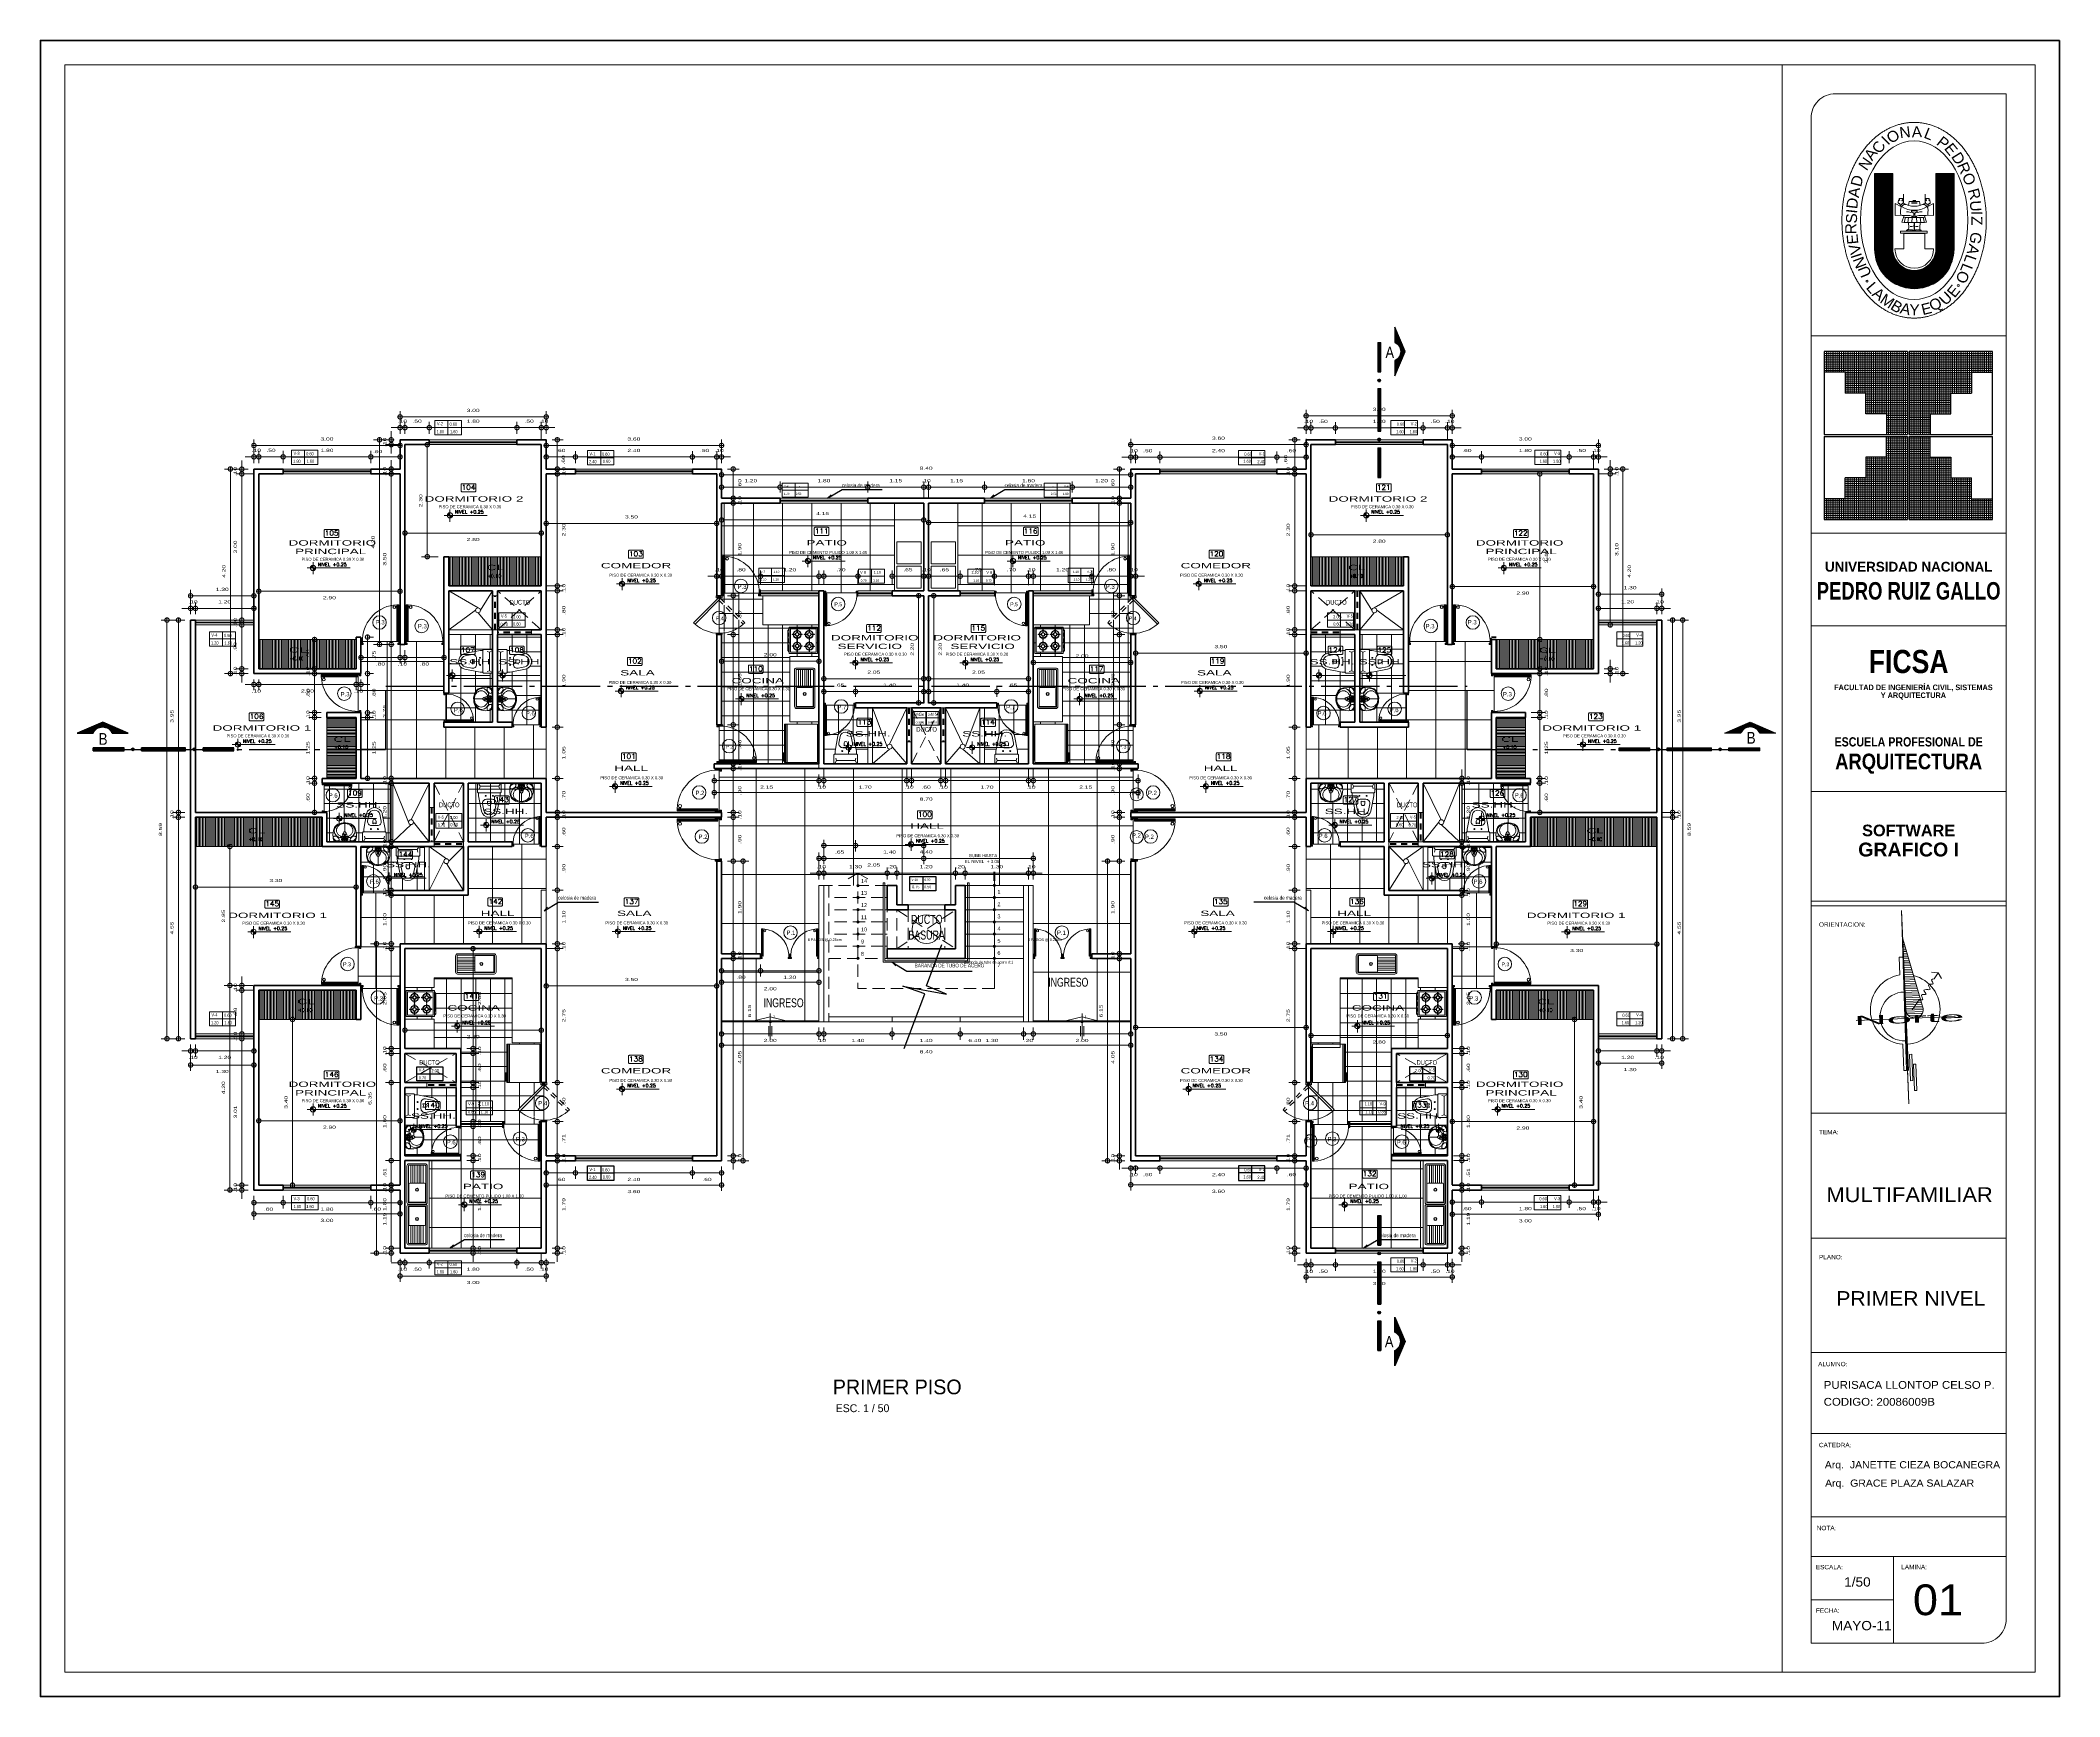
# Model space of a CAD drawing. Header units: inches. Extents: x 155.3 to 248.5, y 20.6 to 88.6.
# Drawn here: x 155.32 to 196.78, y 54.57 to 88.57 of the extents above; entities that cross this region are included whole.
import ezdxf
from ezdxf.enums import TextEntityAlignment as Align

# ---------------------------------------------------------------- set-up
doc = ezdxf.new("R2010")
doc.units = ezdxf.units.IN
doc.header["$MEASUREMENT"] = 0
for name, pattern in [('ACAD_ISO04W100', [30, 24, -3, 0, -3]), ('CONTINUA', [0]), ('DASHEDX2', [38.1, 25.4, -12.7]), ('HIDDEN', [0.375, 0.25, -0.125])]:
    doc.linetypes.add(name, pattern=pattern)
for name, color, linetype in [('COLUMNAS', 1, 'Continuous'), ('COTAS', 252, 'Continuous'), ('EJES', 1, 'Continuous'), ('ESCALERAS', 43, 'Continuous'), ('MOBILIARIO', 252, 'Continuous'), ('MURO', 7, 'Continuous'), ('MURO BAJO', 144, 'Continuous'), ('PROYECCIONES', 252, 'Continuous'), ('PUERTAS', 23, 'Continuous'), ('TEXTOS PLANTA', 7, 'Continuous'), ('TEXTURAS', 251, 'Continuous'), ('VENTANAS', 40, 'Continuous')]:
    doc.layers.add(name, color=color, linetype=linetype)
doc.styles.add('ARIAL', font='ARIALN.TTF')
doc.styles.add('ARIALNEG', font='')
doc.styles.add('ARIALREG', font='arial.ttf')
doc.styles.add('Celso', font='swissel.ttf', dxfattribs={"width": 1.5})
doc.styles.add('GERMAN', font='arial.ttf')
doc.styles.add('N', font='')
doc.styles.add('ROMANS', font='romans', dxfattribs={"width": 1.1, "height": 1})
doc.styles.get("Standard").update_dxf_attribs({"font": 'arial.ttf'})
doc.styles.add('SWISS', font='swissl.ttf')
doc.styles.add('TECNO', font='vinet.ttf', dxfattribs={"height": 0.8})
doc.styles.get('ARIALNEG').set_extended_font_data('Arial', bold=True)
doc.styles.get('N').set_extended_font_data('BernhardFashion BT')
doc.dimstyles.new('PLANTA 1-50', dxfattribs={"dimtxt": 0.065, "dimasz": 0.18, "dimexe": 0.12, "dimexo": 0.12, "dimgap": 0.1, "dimtad": 2, "dimzin": 4, "dimdsep": 46, "dimtxsty": 'Celso', "dimblk": 'DOTSMALL', "dimcen": 0.065, "dimdle": 0.05, "dimclrd": 14, "dimclre": 251, "dimclrt": 256, "dimaunit": 1, "dimadec": 4, "dimazin": 1, "dimtfac": 1, "dimtix": 1, "dimtmove": 0, "dimatfit": 3, "dimldrblk": 'DOTSMALL', "dimfxl": 1, "dimlwd": 9, "dimlwe": 9, "dimarcsym": 0})
pattern_1 = [(315, (-96.529859, 5.184583), (-0.013258252, -0.013258252), [])]
pattern_2 = [(90, (0.761205, 0), (-0.03, 2e-18), [])]
pattern_3 = [(90, (0.7612, 0), (-0.3, 2e-17), []), (180, (0.7612, 0), (-4e-17, -0.3), [])]
pattern_4 = [(90, (0.7612, 0), (-0.6, 4e-17), []), (180, (0.7612, 0), (-7e-17, -0.6), [])]
pattern_5 = [(90, (346.25563, 0), (0.3, 2e-17), []), (7e-15, (346.25563, 0), (4e-17, -0.3), [])]
pattern_6 = [(90, (346.255625, 0), (0.03, 2e-18), [])]
pattern_7 = [(90, (346.2556, 0), (0.6, 4e-17), []), (7e-15, (346.2556, 0), (7e-17, -0.6), [])]

# ---------------------------------------------------------------- blocks, each defined once
blk = doc.blocks.new('A$C17647B33')
at = {"color": 252, "lineweight": 0}
for p, q in [((0.027, 0.508), (0, 0.478)), ((0, 0.448), (0, 0.478)), ((0, 0.448), (0, 0.064)), ((0.003, 0.48), (0.027, 0.48)), ((0.003, 0.424), (0.003, 0.48)), ((0.003, 0.48), (0.027, 0.48)), ((0.003, 0.424), (0.003, 0.48)), ((0.027, 0.424), (0.003, 0.424)), ((0.027, 0.424), (0.003, 0.424)), ((0.012, 0.424), (0.012, 0.367)), ((0.027, 0.495), (0.014, 0.48)), ((0.027, 0.535), (0.027, 0)), ((0.611, 0.535), (0.027, 0.535)), ((0.027, 0.48), (0.027, 0.424)), ((0.027, 0.48), (0.027, 0.424)), ((0.583, 0.507), (0.055, 0.507)), ((0.055, 0.507), (0.055, 0.028)), ((0.186, 0.495), (0.196, 0.495)), ((0.186, 0.467), (0.186, 0.495)), ((0.186, 0.423), (0.186, 0.459)), ((0.196, 0.495), (0.196, 0.467)), ((0.196, 0.459), (0.196, 0.423)), ((0.436, 0.5), (0.446, 0.5)), ((0.436, 0.472), (0.436, 0.5)), ((0.436, 0.428), (0.436, 0.464)), ((0.446, 0.5), (0.446, 0.472)), ((0.446, 0.464), (0.446, 0.428)), ((0.583, 0.028), (0.583, 0.507)), ((0.611, 0), (0.611, 0.535)), ((0.027, 0.029), (0, 0.064)), ((0.002, 0.367), (0.026, 0.367)), ((0.002, 0.31), (0.002, 0.367)), ((0.026, 0.31), (0.002, 0.31)), ((0.002, 0.239), (0.026, 0.239)), ((0.002, 0.183), (0.002, 0.239)), ((0.026, 0.183), (0.002, 0.183)), ((0.002, 0.121), (0.026, 0.121)), ((0.002, 0.065), (0.002, 0.121)), ((0.026, 0.065), (0.002, 0.065)), ((0.012, 0.31), (0.012, 0.239)), ((0.012, 0.183), (0.012, 0.121)), ((0.012, 0.065), (0.012, 0.063)), ((0.027, 0.044), (0.012, 0.063)), ((0.026, 0.367), (0.026, 0.31)), ((0.026, 0.239), (0.026, 0.183)), ((0.026, 0.121), (0.026, 0.065)), ((0.027, 0), (0.611, 0)), ((0.055, 0.028), (0.583, 0.028)), ((0.088, 0.389), (0.088, 0.379)), ((0.109, 0.389), (0.088, 0.389)), ((0.088, 0.379), (0.117, 0.379)), ((0.088, 0.149), (0.088, 0.139)), ((0.109, 0.149), (0.088, 0.149)), ((0.088, 0.139), (0.117, 0.139)), ((0.153, 0.389), (0.117, 0.389)), ((0.117, 0.379), (0.153, 0.379)), ((0.153, 0.149), (0.117, 0.149)), ((0.117, 0.139), (0.153, 0.139)), ((0.186, 0.345), (0.186, 0.309)), ((0.186, 0.302), (0.186, 0.273)), ((0.186, 0.273), (0.196, 0.273)), ((0.186, 0.255), (0.196, 0.255)), ((0.186, 0.226), (0.186, 0.255)), ((0.186, 0.183), (0.186, 0.218)), ((0.186, 0.105), (0.186, 0.069)), ((0.186, 0.061), (0.186, 0.032)), ((0.186, 0.032), (0.196, 0.032)), ((0.196, 0.309), (0.196, 0.345)), ((0.196, 0.273), (0.196, 0.302)), ((0.196, 0.255), (0.196, 0.226)), ((0.196, 0.218), (0.196, 0.183)), ((0.196, 0.069), (0.196, 0.105)), ((0.196, 0.032), (0.196, 0.061)), ((0.23, 0.389), (0.266, 0.389)), ((0.266, 0.379), (0.23, 0.379)), ((0.23, 0.149), (0.266, 0.149)), ((0.266, 0.139), (0.23, 0.139)), ((0.266, 0.389), (0.295, 0.389)), ((0.295, 0.379), (0.266, 0.379)), ((0.266, 0.149), (0.295, 0.149)), ((0.295, 0.139), (0.266, 0.139)), ((0.295, 0.389), (0.295, 0.379)), ((0.295, 0.149), (0.295, 0.139)), ((0.336, 0.149), (0.336, 0.139)), ((0.358, 0.149), (0.336, 0.149)), ((0.336, 0.139), (0.365, 0.139)), ((0.338, 0.394), (0.338, 0.384)), ((0.359, 0.394), (0.338, 0.394)), ((0.338, 0.384), (0.367, 0.384)), ((0.401, 0.149), (0.365, 0.149)), ((0.365, 0.139), (0.401, 0.139)), ((0.403, 0.394), (0.367, 0.394)), ((0.367, 0.384), (0.403, 0.384)), ((0.435, 0.255), (0.445, 0.255)), ((0.435, 0.226), (0.435, 0.255)), ((0.435, 0.183), (0.435, 0.218)), ((0.435, 0.105), (0.435, 0.069)), ((0.435, 0.061), (0.435, 0.032)), ((0.435, 0.032), (0.445, 0.032)), ((0.436, 0.35), (0.436, 0.314)), ((0.436, 0.307), (0.436, 0.278)), ((0.436, 0.278), (0.446, 0.278)), ((0.445, 0.255), (0.445, 0.226)), ((0.445, 0.218), (0.445, 0.183)), ((0.445, 0.069), (0.445, 0.105)), ((0.445, 0.032), (0.445, 0.061)), ((0.446, 0.314), (0.446, 0.35)), ((0.446, 0.278), (0.446, 0.307)), ((0.479, 0.149), (0.515, 0.149)), ((0.515, 0.139), (0.479, 0.139)), ((0.48, 0.394), (0.516, 0.394)), ((0.516, 0.384), (0.48, 0.384)), ((0.515, 0.149), (0.544, 0.149)), ((0.544, 0.139), (0.515, 0.139)), ((0.516, 0.394), (0.545, 0.394)), ((0.545, 0.384), (0.516, 0.384)), ((0.544, 0.149), (0.544, 0.139)), ((0.545, 0.394), (0.545, 0.384))]:
    blk.add_line(p, q, dxfattribs=at)
for centre in [(0.191, 0.384), (0.441, 0.389), (0.191, 0.144), (0.44, 0.144)]:
    blk.add_circle(centre, 0.0312, dxfattribs=at)
for centre, radius, start, end in [((0.191, 0.384), 0.0826, 93.5115, 176.4355), ((0.191, 0.384), 0.0747, 93.8844, 176.057), ((0.191, 0.384), 0.0391, 97.4281, 172.4593), ((0.191, 0.384), 0.0826, 3.5645, 86.5744), ((0.191, 0.384), 0.0747, 3.943, 86.2107), ((0.191, 0.384), 0.0391, 7.5407, 82.7544), ((0.441, 0.389), 0.0826, 93.5115, 176.4355), ((0.441, 0.389), 0.0747, 93.8844, 176.057), ((0.441, 0.389), 0.0391, 97.4281, 172.4593), ((0.441, 0.389), 0.0826, 3.5645, 86.5744), ((0.441, 0.389), 0.0747, 3.943, 86.2107), ((0.441, 0.389), 0.0391, 7.5407, 82.7544), ((0.191, 0.384), 0.0826, 183.3726, 266.4885), ((0.191, 0.144), 0.0826, 93.5115, 176.4355), ((0.191, 0.144), 0.0826, 183.3726, 266.4885), ((0.191, 0.384), 0.0747, 183.7307, 266.1156), ((0.191, 0.144), 0.0747, 93.8844, 176.057), ((0.191, 0.144), 0.0747, 183.7307, 266.1156), ((0.191, 0.384), 0.0391, 187.1331, 262.5719), ((0.191, 0.144), 0.0391, 97.4281, 172.4593), ((0.191, 0.144), 0.0391, 187.1331, 262.5719), ((0.191, 0.384), 0.0391, 277.2456, 352.8669), ((0.191, 0.384), 0.0747, 273.7893, 356.2693), ((0.191, 0.384), 0.0826, 273.4256, 356.6274), ((0.191, 0.144), 0.0826, 3.5645, 86.5744), ((0.191, 0.144), 0.0747, 3.943, 86.2107), ((0.191, 0.144), 0.0391, 7.5407, 82.7544), ((0.191, 0.144), 0.0747, 273.7893, 356.2693), ((0.191, 0.144), 0.0391, 277.2456, 352.8669), ((0.191, 0.144), 0.0826, 273.4256, 356.6274), ((0.44, 0.144), 0.0826, 93.5115, 176.4355), ((0.44, 0.144), 0.0826, 183.3726, 266.4885), ((0.441, 0.389), 0.0826, 183.3726, 266.4885), ((0.44, 0.144), 0.0747, 93.8844, 176.057), ((0.44, 0.144), 0.0747, 183.7307, 266.1156), ((0.441, 0.389), 0.0747, 183.7307, 266.1156), ((0.44, 0.144), 0.0391, 97.4281, 172.4593), ((0.44, 0.144), 0.0391, 187.1331, 262.5719), ((0.441, 0.389), 0.0391, 187.1331, 262.5719), ((0.44, 0.144), 0.0826, 3.5645, 86.5744), ((0.44, 0.144), 0.0747, 3.943, 86.2107), ((0.44, 0.144), 0.0391, 7.5407, 82.7544), ((0.44, 0.144), 0.0747, 273.7893, 356.2693), ((0.44, 0.144), 0.0391, 277.2456, 352.8669), ((0.44, 0.144), 0.0826, 273.4256, 356.6274), ((0.441, 0.389), 0.0747, 273.7893, 356.2693), ((0.441, 0.389), 0.0391, 277.2456, 352.8669), ((0.441, 0.389), 0.0826, 273.4256, 356.6274)]:
    blk.add_arc(centre, radius, start, end, dxfattribs=at)
blk = doc.blocks.new('A$C67106901')
at = {"color": 252, "lineweight": 0}
for p, q in [((0, 0.759), (0, 0.58)), ((0.022, 0.759), (0, 0.759)), ((0.022, 0), (0.022, 0.787)), ((0.022, 0.787), (0.042, 0.787)), ((0.042, 0), (0.042, 0.787)), ((0.042, 0.762), (0.053, 0.762)), ((0.053, 0.787), (0.698, 0.787)), ((0.053, 0), (0.053, 0.787)), ((0.079, 0), (0.079, 0.787)), ((0.698, 0.787), (0.698, 0)), ((0.709, 0.744), (0.709, 0.044)), ((0.72, 0.694), (0.72, 0.094)), ((0.042, 0), (0.022, 0)), ((0.053, 0.025), (0.042, 0.025)), ((0.698, 0), (0.053, 0))]:
    blk.add_line(p, q, dxfattribs=at)
blk = doc.blocks.new('A$C31FD5974')
at = {"color": 8, "linetype": 'ByBlock', "lineweight": 0}
for p, q in [((0.791, 0.419), (0.042, 0.419)), ((0, 0.377), (0, 0.042)), ((0.031, 0.377), (0.031, 0.042)), ((0.791, 0.387), (0.042, 0.387)), ((0.042, 0.031), (0.281, 0.031)), ((0.043, 0.362), (0.043, 0.059)), ((0.412, 0.383), (0.064, 0.383)), ((0.064, 0.039), (0.173, 0.039)), ((0.176, 0.039), (0.412, 0.039)), ((0.281, 0.031), (0.791, 0.031)), ((0.433, 0.059), (0.433, 0.362)), ((0.803, 0.332), (0.433, 0.332)), ((0.433, 0.251), (0.801, 0.251)), ((0.803, 0.167), (0.433, 0.167)), ((0.801, 0.122), (0.433, 0.122)), ((0.433, 0.08), (0.803, 0.08)), ((0.435, 0.29), (0.803, 0.29)), ((0.435, 0.209), (0.803, 0.209)), ((0.802, 0.042), (0.802, 0.377)), ((0.833, 0.042), (0.833, 0.377)), ((0.042, 0), (0.281, 0)), ((0.281, 0), (0.791, 0))]:
    blk.add_line(p, q, dxfattribs=at)
blk.add_circle((0.3, 0.209), 0.0304, dxfattribs=at)
at = {"color": 8, "lineweight": 0}
blk.add_circle((0.3, 0.209), 0.0244, dxfattribs=at)
at = {"color": 8, "linetype": 'ByBlock', "lineweight": 0}
for centre, radius, start, end in [((0.042, 0.377), 0.0416, 90, 180), ((0.791, 0.377), 0.0416, 0, 90), ((0.042, 0.042), 0.0416, 180, 270), ((0.042, 0.377), 0.0104, 90, 180), ((0.042, 0.042), 0.0104, 180, 270), ((0.064, 0.362), 0.0208, 90, 180), ((0.064, 0.059), 0.0208, 180, 270), ((0.412, 0.362), 0.0208, 0, 90), ((0.412, 0.059), 0.0208, 270, 360), ((0.791, 0.377), 0.0104, 360, 90), ((0.791, 0.042), 0.0416, 270, 0), ((0.791, 0.042), 0.0104, 270, 0)]:
    blk.add_arc(centre, radius, start, end, dxfattribs=at)
blk = doc.blocks.new('A$C2D8C4AFF')
at = {"lineweight": 0}
h = blk.add_hatch(dxfattribs=at)
h.set_pattern_fill('ANSI31', color=8, scale=0.15, angle=17, style=0)
h.set_pattern_definition(pattern_1)
h.paths.add_polyline_path([(0.035, 0.865), (0, 0.865), (0, 1.015), (0.055, 1.015), (0.055, 0.98), (0.035, 0.98)])
h = blk.add_hatch(dxfattribs=at)
h.set_pattern_fill('ANSI31', color=8, scale=0.15, angle=17, style=0)
h.set_pattern_definition(pattern_1)
h.paths.add_polyline_path([(0.965, 0), (0.915, 0), (0.915, 0.93), (0.965, 0.93)])
h = blk.add_hatch(dxfattribs=at)
h.set_pattern_fill('ANSI31', color=8, scale=0.15, angle=17, style=0)
h.set_pattern_definition(pattern_1)
h.paths.add_polyline_path([(1, 0.865), (0.965, 0.865), (0.965, 0.93), (0.965, 0.98), (0.945, 0.98), (0.945, 1.015), (1, 1.015)])
at = {"color": 32, "lineweight": 0}
for p, q in [((0, 0.865), (0, 1.015)), ((0.055, 1.015), (0, 1.015)), ((0.035, 0.865), (0.035, 0.98)), ((0.055, 0.98), (0.035, 0.98)), ((0.055, 0.98), (0.055, 1.015)), ((0.915, 0.93), (0.965, 0.93)), ((0.915, 0.93), (0.915, 0)), ((1, 1.015), (0.945, 1.015)), ((0.945, 0.98), (0.945, 1.015)), ((0.965, 0.98), (0.945, 0.98)), ((0.965, 0.865), (0.965, 0.98)), ((0.965, 0.93), (0.965, 0)), ((1, 0.865), (1, 1.015)), ((0, 0.865), (0.035, 0.865)), ((0.965, 0.865), (1, 0.865)), ((0.915, 0), (0.965, 0))]:
    blk.add_line(p, q, dxfattribs=at)
at = {"lineweight": 0}
for p, q in [((0.885, 0.08), (0.915, 0.08)), ((0.885, 0.05), (0.915, 0.05))]:
    blk.add_line(p, q, dxfattribs=at)
blk.add_circle((0.853, 0.065), 0.035, dxfattribs=at)
blk.add_arc((0.97, 0.936), 0.937, 184.3354, 266.6496, dxfattribs=at)
blk = doc.blocks.new('A$C073B50C9')
at = {"color": 40, "lineweight": 0}
for p, q in [((0, 0.47), (0.015, 0.485)), ((0, 0.015), (0, 0.47)), ((0.015, 0.485), (0.184, 0.485)), ((0.064, 0.435), (0.017, 0.461)), ((0.064, 0.435), (0.115, 0.448)), ((0.064, 0.05), (0.064, 0.435)), ((0.199, 0.47), (0.184, 0.485)), ((0.199, 0.015), (0.199, 0.47)), ((0.259, 0.463), (0.199, 0.463)), ((0.259, 0.463), (0.573, 0.405)), ((0, 0.015), (0.015, 0)), ((0.015, 0), (0.184, 0)), ((0.064, 0.05), (0.017, 0.024)), ((0.064, 0.05), (0.115, 0.037)), ((0.199, 0.015), (0.184, 0)), ((0.259, 0.023), (0.199, 0.023)), ((0.259, 0.023), (0.573, 0.08)), ((0.329, 0.182), (0.329, 0.303)), ((0.369, 0.278), (0.424, 0.278)), ((0.369, 0.208), (0.424, 0.208)), ((0.423, 0.382), (0.562, 0.356)), ((0.423, 0.103), (0.562, 0.129))]:
    blk.add_line(p, q, dxfattribs=at)
for centre in [(0.259, 0.316), (0.259, 0.17)]:
    blk.add_circle(centre, 0.01, dxfattribs=at)
for centre, radius, start, end in [((0.409, 0.303), 0.08, 79.6164, 180), ((0.409, 0.182), 0.08, 180, 280.3836), ((0.313, 0.243), 0.0663, 328.1092, 31.8908), ((0.424, 0.243), 0.035, 270, 90), ((0.531, 0.243), 0.118, 285.0627, 74.9373), ((0.531, 0.243), 0.168, 284.3033, 75.6967)]:
    blk.add_arc(centre, radius, start, end, dxfattribs=at)
blk = doc.blocks.new('A$C304B3ECD')
at = {"color": 40, "lineweight": 0}
for p, q in [((0.025, 0.228), (0.025, 0.224)), ((0.049, 0), (0.434, 0)), ((0.164, 0.096), (0.139, 0.083)), ((0.183, 0.058), (0.164, 0.097)), ((0.193, 0.111), (0.174, 0.101)), ((0.174, 0.102), (0.194, 0.064)), ((0.187, 0.044), (0.178, 0.042)), ((0.189, 0.05), (0.181, 0.055)), ((0.19, 0.038), (0.184, 0.031)), ((0.194, 0.054), (0.191, 0.063)), ((0.196, 0.035), (0.196, 0.026)), ((0.198, 0.109), (0.236, 0.109)), ((0.201, 0.054), (0.204, 0.063)), ((0.203, 0.037), (0.209, 0.029)), ((0.205, 0.049), (0.214, 0.054)), ((0.206, 0.043), (0.216, 0.041)), ((0.232, 0.045), (0.222, 0.045)), ((0.234, 0.051), (0.227, 0.057)), ((0.234, 0.039), (0.227, 0.032)), ((0.236, 0.106), (0.236, 0.063)), ((0.24, 0.054), (0.238, 0.064)), ((0.24, 0.035), (0.238, 0.026)), ((0.242, 0.309), (0.242, 0.374)), ((0.242, 0.256), (0.242, 0.309)), ((0.242, 0.202), (0.242, 0.256)), ((0.246, 0.053), (0.251, 0.061)), ((0.246, 0.037), (0.251, 0.028)), ((0.247, 0.109), (0.286, 0.109)), ((0.248, 0.063), (0.248, 0.106)), ((0.251, 0.048), (0.26, 0.051)), ((0.251, 0.042), (0.26, 0.038)), ((0.277, 0.043), (0.268, 0.041)), ((0.278, 0.049), (0.269, 0.054)), ((0.281, 0.037), (0.275, 0.029)), ((0.283, 0.054), (0.279, 0.063)), ((0.287, 0.035), (0.287, 0.026)), ((0.289, 0.054), (0.292, 0.063)), ((0.29, 0.111), (0.309, 0.101)), ((0.309, 0.102), (0.29, 0.064)), ((0.293, 0.038), (0.3, 0.031)), ((0.295, 0.05), (0.303, 0.055)), ((0.296, 0.044), (0.306, 0.042)), ((0.3, 0.058), (0.32, 0.097)), ((0.32, 0.096), (0.344, 0.083)), ((0.458, 0.228), (0.458, 0.224))]:
    blk.add_line(p, q, dxfattribs=at)
at = {"color": 40, "linetype": 'Continuous', "lineweight": 0}
blk.add_line((0.037, 0.012), (0.446, 0.012), dxfattribs=at)
at = {"color": 40, "lineweight": 0}
for centre, radius in [((0.197, 0.045), 0.0192), ((0.197, 0.045), 0.00955), ((0.197, 0.045), 0.00879), ((0.242, 0.142), 0.0217), ((0.242, 0.045), 0.0192), ((0.242, 0.142), 0.0152), ((0.242, 0.045), 0.00955), ((0.242, 0.045), 0.00879), ((0.287, 0.045), 0.0192), ((0.287, 0.045), 0.0184), ((0.287, 0.045), 0.00955), ((0.287, 0.045), 0.00879)]:
    blk.add_circle(centre, radius, dxfattribs=at)
for centre, radius, start, end in [((0.406, 0.134), 0.406, 159.7316, 185.8167), ((0.112, 0.09), 0.11, 178.564, 235.2403), ((0.157, 0.226), 0.141, 125.1623, 159.7316), ((0.172, 0.226), 0.146, 180.8633, 267.9153), ((0.169, 0.099), 0.0059, 27.2616, 207.2616), ((0.225, 0.922), 0.844, 266.0203, 266.4396), ((0.153, 0.055), 0.0281, 333.7434, 0.7798), ((0.157, 0.024), 0.0281, 13.7434, 40.7798), ((0.169, 0.081), 0.0281, 293.7434, 320.7798), ((0.179, 0.003), 0.0281, 53.7434, 80.7798), ((0.225, 0.922), 0.844, 267.3672, 270.7496), ((0.198, 0.115), 0.00639, 172.4409, 270), ((0.199, 0.09), 0.0281, 253.7434, 280.7798), ((0.354, 0.091), 0.165, 140.7046, 171.1857), ((0.21, 0.001), 0.0281, 93.7434, 120.7798), ((0.228, 0.078), 0.0281, 213.7434, 240.7798), ((0.235, 0.02), 0.0281, 133.7434, 160.7798), ((0.242, 0.051), 0.0281, 173.7434, 200.7798), ((0.199, 0.06), 0.0281, 326.4818, 353.5182), ((0.199, 0.029), 0.0281, 6.4818, 33.5182), ((0.242, 0.183), 0.0192, 39.2954, 140.7046), ((0.219, 0.084), 0.0281, 286.4818, 313.5182), ((0.219, 0.005), 0.0281, 46.4818, 73.5182), ((0.242, 0.106), 0.0059, 0, 180), ((0.25, 0.09), 0.0281, 246.4818, 273.5182), ((0.25, 0), 0.0281, 86.4818, 113.5182), ((0.259, 0.922), 0.844, 269.2504, 272.6328), ((0.277, 0.074), 0.0281, 206.4818, 233.5182), ((0.277, 0.016), 0.0281, 126.4818, 153.5182), ((0.129, 0.091), 0.165, 8.8143, 39.2954), ((0.287, 0.045), 0.0281, 166.4818, 193.5182), ((0.241, 0.051), 0.0281, 339.2202, 6.2566), ((0.248, 0.02), 0.0281, 19.2202, 46.2566), ((0.256, 0.078), 0.0281, 299.2202, 326.2566), ((0.273, 0.001), 0.0281, 59.2202, 86.2566), ((0.284, 0.09), 0.0281, 259.2202, 286.2566), ((0.286, 0.115), 0.00639, 270, 7.5591), ((0.304, 0.003), 0.0281, 99.2202, 126.2566), ((0.314, 0.081), 0.0281, 219.2202, 246.2566), ((0.327, 0.024), 0.0281, 139.2202, 166.2566), ((0.331, 0.055), 0.0281, 179.2202, 206.2566), ((0.315, 0.099), 0.0059, 332.7384, 152.7384), ((0.259, 0.922), 0.844, 273.5604, 273.9797), ((0.312, 0.226), 0.146, 272.0847, 359.1367), ((0.327, 0.226), 0.141, 20.125, 53.8027), ((0.371, 0.09), 0.11, 304.7597, 1.436), ((0.077, 0.134), 0.406, 354.1833, 20.125)]:
    blk.add_arc(centre, radius, start, end, dxfattribs=at)
at = {"color": 40, "linetype": 'Continuous', "lineweight": 0}
for centre, radius, start, end in [((0.19, 0.235), 0.116, 153.4141, 179.9999), ((0.19, 0.235), 0.116, 180, 206.5859), ((0.215, 0.222), 0.144, 129.6136, 153.414), ((0.215, 0.247), 0.144, 206.586, 230.3864), ((0.231, 0.202), 0.17, 108.9234, 129.6136), ((0.231, 0.267), 0.17, 230.3864, 251.0766), ((0.242, 0.171), 0.202, 90, 108.9234), ((0.242, 0.298), 0.202, 251.0766, 268.3294), ((0.242, 0.171), 0.202, 71.0766, 90), ((0.242, 0.298), 0.202, 271.6706, 288.9234), ((0.252, 0.202), 0.17, 50.3864, 71.0766), ((0.252, 0.267), 0.17, 288.9234, 309.6136), ((0.269, 0.222), 0.144, 26.586, 50.3864), ((0.269, 0.247), 0.144, 309.6136, 333.414), ((0.294, 0.235), 0.116, 0.0001, 26.5859), ((0.294, 0.235), 0.116, 333.4141, 360)]:
    blk.add_arc(centre, radius, start, end, dxfattribs=at)
at = {"color": 40, "linetype": 'Continuous', "lineweight": 0, "extrusion": (0, 0, -1)}
blk.add_ellipse((0.069, 0.065), major_axis=(-0.0569, 0.0373), ratio=0.582158, start_param=3.141593, end_param=9.424778, dxfattribs=at)
at = {"color": 40, "lineweight": 0, "extrusion": (0, 0, -1)}
blk.add_ellipse((0.242, 0.225), major_axis=(0.216, 0), ratio=0.686274, start_param=3.162657, end_param=6.262121, dxfattribs=at)
at = {"color": 40, "linetype": 'Continuous', "lineweight": 0}
blk.add_ellipse((0.415, 0.065), major_axis=(0.0569, 0.0373), ratio=0.582158, start_param=1.570796326794912, end_param=7.853981633974498, dxfattribs=at)
at = {"color": 40, "lineweight": 0}
blk.add_open_spline([(0.076, 0.342), (0.128, 0.378), (0.203, 0.396), (0.325, 0.384), (0.373, 0.366), (0.41, 0.339)], degree=3, knots=[3.907004, 3.907004, 3.907004, 3.907004, 4.855717, 4.855717, 5.532923, 5.532923, 5.532923, 5.532923], dxfattribs=at)
blk = doc.blocks.new('A$C14A71EE4')
at = {"color": 32, "lineweight": 0}
for p, q in [((0.589, 0.864), (0, 0.275)), ((0.62, 0.832), (0.032, 0.243)), ((0.521, 0.851), (0.521, 0.9)), ((0.521, 0.9), (0.656, 0.9)), ((0.553, 0.851), (0.521, 0.851)), ((0.553, 0.869), (0.624, 0.869)), ((0.553, 0.869), (0.553, 0.851)), ((0.589, 0.864), (0.589, 0.869)), ((0.624, 0.869), (0.624, 0.851)), ((0.624, 0.851), (0.656, 0.851)), ((0.656, 0.9), (0.656, 0.851)), ((0, 0.275), (0.032, 0.243)), ((0.521, 0), (0.521, 0.031)), ((0.521, 0.031), (0.656, 0.031)), ((0.521, 0), (0.656, 0)), ((0.656, 0.031), (0.656, 0))]:
    blk.add_line(p, q, dxfattribs=at)
at = {"color": 8, "linetype": 'DASHEDX2', "lineweight": 0, "ltscale": 0.005}
for p, q in [((0.585, 0.797), (1.143, 0.24)), ((0.62, 0.832), (1.179, 0.273))]:
    blk.add_line(p, q, dxfattribs=at)
at = {"color": 32, "lineweight": 0, "ltscale": 0.005}
blk.add_line((0.589, 0.864), (0.62, 0.832), dxfattribs=at)
at = {"linetype": 'DASHEDX2', "lineweight": 0, "ltscale": 0.005}
blk.add_line((1.179, 0.273), (1.143, 0.24), dxfattribs=at)
at = {"lineweight": 0, "ltscale": 0.005}
blk.add_ellipse((0.589, 0.87), major_axis=(-0.741, 0.394), ratio=1, start_param=1.332566, end_param=2.779319, dxfattribs=at)
blk = doc.blocks.new('_DotSmall')
at = {"color": 0, "linetype": 'ByBlock', "lineweight": 0, "const_width": 0.5}
blk.add_lwpolyline([(-0.0625, 0, 1), (0.0625, 0, 1)], format="xyb", close=True, dxfattribs=at)
blk = doc.blocks.new('*D17')
at = {"layer": 'COTAS', "color": 14, "linetype": 'CONTINUA', "lineweight": 9, "transparency": 16777216}
blk.add_line((158.158, 76.718), (158.158, 72.669), dxfattribs=at)
at = {"layer": 'COTAS', "color": 251, "linetype": 'CONTINUA', "lineweight": 9, "transparency": 16777216}
blk.add_line((158.288, 76.668), (158.038, 76.668), dxfattribs=at)
at = {"layer": 'COTAS', "color": 251, "linetype": 'Continuous', "lineweight": 9, "transparency": 16777216}
blk.add_line((158.288, 72.719), (158.038, 72.719), dxfattribs=at)
at = {"layer": 'Defpoints', "color": 0, "lineweight": 0, "transparency": 16777216}
for p in [(158.408, 76.668), (158.158, 72.719), (158.408, 72.719)]:
    blk.add_point(p, dxfattribs=at)
at = {"layer": 'COTAS', "color": 14, "lineweight": 9, "transparency": 16777216, "xscale": 0.18, "yscale": 0.18, "zscale": 0.18}
for p, rotation in [((158.158, 76.668), 90), ((158.158, 72.719), 270)]:
    blk.add_blockref('_DotSmall', p, dxfattribs=dict(at, rotation=rotation))
at = {"layer": 'COTAS', "lineweight": 0, "transparency": 16777216, "insert": (158.025, 74.693), "char_height": 0.065, "attachment_point": 5, "rotation": 90, "style": 'Celso'}
blk.add_mtext('3.95', dxfattribs=at)
blk = doc.blocks.new('*D18')
at = {"layer": 'COTAS', "color": 251, "linetype": 'CONTINUA', "lineweight": 9, "transparency": 16777216}
blk.add_line((158.288, 72.719), (158.038, 72.719), dxfattribs=at)
at = {"layer": 'COTAS', "color": 251, "linetype": 'Continuous', "lineweight": 9, "transparency": 16777216}
blk.add_line((158.288, 72.619), (158.038, 72.619), dxfattribs=at)
at = {"layer": 'COTAS', "color": 14, "linetype": 'CONTINUA', "lineweight": 9, "transparency": 16777216}
for p, q in [((158.158, 72.719), (158.158, 72.899)), ((158.158, 72.719), (158.158, 72.619)), ((158.158, 72.619), (158.158, 72.439))]:
    blk.add_line(p, q, dxfattribs=at)
at = {"layer": 'Defpoints', "color": 0, "lineweight": 0, "transparency": 16777216}
for p in [(158.158, 72.619), (158.408, 72.719), (158.408, 72.619)]:
    blk.add_point(p, dxfattribs=at)
at = {"layer": 'COTAS', "color": 14, "lineweight": 9, "transparency": 16777216, "xscale": 0.18, "yscale": 0.18, "zscale": 0.18}
for p, rotation in [((158.158, 72.719), 270), ((158.158, 72.619), 90)]:
    blk.add_blockref('_DotSmall', p, dxfattribs=dict(at, rotation=rotation))
at = {"layer": 'COTAS', "lineweight": 0, "transparency": 16777216, "insert": (158.025, 72.669), "char_height": 0.065, "attachment_point": 5, "rotation": 90, "style": 'Celso'}
blk.add_mtext('.10', dxfattribs=at)
blk = doc.blocks.new('*D19')
at = {"layer": 'COTAS', "color": 251, "linetype": 'CONTINUA', "lineweight": 9, "transparency": 16777216}
blk.add_line((158.288, 72.619), (158.038, 72.619), dxfattribs=at)
at = {"layer": 'COTAS', "color": 14, "linetype": 'CONTINUA', "lineweight": 9, "transparency": 16777216}
blk.add_line((158.158, 72.669), (158.158, 68.023), dxfattribs=at)
at = {"layer": 'COTAS', "color": 251, "linetype": 'Continuous', "lineweight": 9, "transparency": 16777216}
blk.add_line((158.288, 68.073), (158.038, 68.073), dxfattribs=at)
at = {"layer": 'Defpoints', "color": 0, "lineweight": 0, "transparency": 16777216}
for p in [(158.408, 72.619), (158.158, 68.073), (158.408, 68.073)]:
    blk.add_point(p, dxfattribs=at)
at = {"layer": 'COTAS', "color": 14, "lineweight": 9, "transparency": 16777216, "xscale": 0.18, "yscale": 0.18, "zscale": 0.18}
for p, rotation in [((158.158, 72.619), 90), ((158.158, 68.073), 270)]:
    blk.add_blockref('_DotSmall', p, dxfattribs=dict(at, rotation=rotation))
at = {"layer": 'COTAS', "lineweight": 0, "transparency": 16777216, "insert": (158.025, 70.346), "char_height": 0.065, "attachment_point": 5, "rotation": 90, "style": 'Celso'}
blk.add_mtext('4.55', dxfattribs=at)
blk = doc.blocks.new('*D20')
at = {"layer": 'COTAS', "color": 14, "linetype": 'CONTINUA', "lineweight": 9, "transparency": 16777216}
blk.add_line((157.923, 76.718), (157.923, 68.023), dxfattribs=at)
at = {"layer": 'COTAS', "color": 251, "linetype": 'CONTINUA', "lineweight": 9, "transparency": 16777216}
blk.add_line((158.288, 76.668), (157.803, 76.668), dxfattribs=at)
at = {"layer": 'COTAS', "color": 251, "linetype": 'Continuous', "lineweight": 9, "transparency": 16777216}
blk.add_line((158.288, 68.073), (157.803, 68.073), dxfattribs=at)
at = {"layer": 'Defpoints', "color": 0, "lineweight": 0, "transparency": 16777216}
for p in [(158.408, 76.668), (157.923, 68.073), (158.408, 68.073)]:
    blk.add_point(p, dxfattribs=at)
at = {"layer": 'COTAS', "color": 14, "lineweight": 9, "transparency": 16777216, "xscale": 0.18, "yscale": 0.18, "zscale": 0.18}
for p, rotation in [((157.923, 76.668), 90), ((157.923, 68.073), 270)]:
    blk.add_blockref('_DotSmall', p, dxfattribs=dict(at, rotation=rotation))
at = {"layer": 'COTAS', "lineweight": 0, "transparency": 16777216, "insert": (157.789, 72.37), "char_height": 0.065, "attachment_point": 5, "rotation": 90, "style": 'Celso'}
blk.add_mtext('8.59', dxfattribs=at)
blk = doc.blocks.new('*D21')
at = {"layer": 'COTAS', "color": 14, "linetype": 'CONTINUA', "lineweight": 9, "transparency": 16777216}
for p, q in [((158.408, 67.823), (158.228, 67.823)), ((158.408, 67.823), (158.508, 67.823)), ((158.508, 67.823), (158.688, 67.823))]:
    blk.add_line(p, q, dxfattribs=at)
at = {"layer": 'COTAS', "color": 251, "linetype": 'CONTINUA', "lineweight": 9, "transparency": 16777216}
blk.add_line((158.408, 67.953), (158.408, 67.703), dxfattribs=at)
at = {"layer": 'COTAS', "color": 251, "linetype": 'Continuous', "lineweight": 9, "transparency": 16777216}
blk.add_line((158.508, 67.953), (158.508, 67.703), dxfattribs=at)
at = {"layer": 'Defpoints', "color": 0, "lineweight": 0, "transparency": 16777216}
for p in [(158.408, 68.073), (158.508, 68.073), (158.508, 67.823)]:
    blk.add_point(p, dxfattribs=at)
at = {"layer": 'COTAS', "color": 14, "lineweight": 9, "transparency": 16777216, "xscale": 0.18, "yscale": 0.18, "zscale": 0.18}
blk.add_blockref('_DotSmall', (158.408, 67.823), dxfattribs=at)
at = {"layer": 'COTAS', "color": 14, "lineweight": 9, "transparency": 16777216, "xscale": 0.18, "yscale": 0.18, "zscale": 0.18, "rotation": 180}
blk.add_blockref('_DotSmall', (158.508, 67.823), dxfattribs=at)
at = {"layer": 'COTAS', "lineweight": 0, "transparency": 16777216, "insert": (158.458, 67.69), "char_height": 0.065, "attachment_point": 5, "style": 'Celso'}
blk.add_mtext('.10', dxfattribs=at)
blk = doc.blocks.new('*D22')
at = {"layer": 'COTAS', "color": 14, "linetype": 'CONTINUA', "lineweight": 9, "transparency": 16777216}
blk.add_line((158.458, 67.823), (159.758, 67.823), dxfattribs=at)
at = {"layer": 'COTAS', "color": 251, "linetype": 'CONTINUA', "lineweight": 9, "transparency": 16777216}
blk.add_line((158.508, 67.953), (158.508, 67.703), dxfattribs=at)
at = {"layer": 'COTAS', "color": 251, "linetype": 'Continuous', "lineweight": 9, "transparency": 16777216}
blk.add_line((159.708, 67.953), (159.708, 67.703), dxfattribs=at)
at = {"layer": 'Defpoints', "color": 0, "lineweight": 0, "transparency": 16777216}
for p in [(158.508, 68.073), (159.708, 68.073), (159.708, 67.823)]:
    blk.add_point(p, dxfattribs=at)
at = {"layer": 'COTAS', "color": 14, "lineweight": 9, "transparency": 16777216, "xscale": 0.18, "yscale": 0.18, "zscale": 0.18, "rotation": 180}
blk.add_blockref('_DotSmall', (158.508, 67.823), dxfattribs=at)
at = {"layer": 'COTAS', "color": 14, "lineweight": 9, "transparency": 16777216, "xscale": 0.18, "yscale": 0.18, "zscale": 0.18}
blk.add_blockref('_DotSmall', (159.708, 67.823), dxfattribs=at)
at = {"layer": 'COTAS', "lineweight": 0, "transparency": 16777216, "insert": (159.108, 67.69), "char_height": 0.065, "attachment_point": 5, "style": 'Celso'}
blk.add_mtext('1.20', dxfattribs=at)
blk = doc.blocks.new('*D23')
at = {"layer": 'COTAS', "color": 251, "linetype": 'CONTINUA', "lineweight": 9, "transparency": 16777216}
blk.add_line((158.408, 67.953), (158.408, 67.414), dxfattribs=at)
at = {"layer": 'COTAS', "color": 251, "linetype": 'Continuous', "lineweight": 9, "transparency": 16777216}
blk.add_line((159.708, 67.953), (159.708, 67.414), dxfattribs=at)
at = {"layer": 'COTAS', "color": 14, "linetype": 'CONTINUA', "lineweight": 9, "transparency": 16777216}
blk.add_line((158.358, 67.534), (159.758, 67.534), dxfattribs=at)
at = {"layer": 'Defpoints', "color": 0, "lineweight": 0, "transparency": 16777216}
for p in [(158.408, 68.073), (159.708, 68.073), (159.708, 67.534)]:
    blk.add_point(p, dxfattribs=at)
at = {"layer": 'COTAS', "color": 14, "lineweight": 9, "transparency": 16777216, "xscale": 0.18, "yscale": 0.18, "zscale": 0.18, "rotation": 180}
blk.add_blockref('_DotSmall', (158.408, 67.534), dxfattribs=at)
at = {"layer": 'COTAS', "color": 14, "lineweight": 9, "transparency": 16777216, "xscale": 0.18, "yscale": 0.18, "zscale": 0.18}
blk.add_blockref('_DotSmall', (159.708, 67.534), dxfattribs=at)
at = {"layer": 'COTAS', "lineweight": 0, "transparency": 16777216, "insert": (159.058, 67.401), "char_height": 0.065, "attachment_point": 5, "style": 'Celso'}
blk.add_mtext('1.30', dxfattribs=at)
blk = doc.blocks.new('*D24')
at = {"layer": 'COTAS', "color": 14, "linetype": 'CONTINUA', "lineweight": 9, "transparency": 16777216}
blk.add_line((159.658, 64.708), (160.358, 64.708), dxfattribs=at)
at = {"layer": 'COTAS', "color": 251, "linetype": 'CONTINUA', "lineweight": 9, "transparency": 16777216}
blk.add_line((159.708, 64.848), (159.708, 64.588), dxfattribs=at)
at = {"layer": 'COTAS', "color": 251, "linetype": 'Continuous', "lineweight": 9, "transparency": 16777216}
blk.add_line((160.308, 64.848), (160.308, 64.588), dxfattribs=at)
at = {"layer": 'Defpoints', "color": 0, "lineweight": 0, "transparency": 16777216}
for p in [(159.708, 64.968), (160.308, 64.968), (160.308, 64.708)]:
    blk.add_point(p, dxfattribs=at)
at = {"layer": 'COTAS', "color": 14, "lineweight": 9, "transparency": 16777216, "xscale": 0.18, "yscale": 0.18, "zscale": 0.18, "rotation": 180}
blk.add_blockref('_DotSmall', (159.708, 64.708), dxfattribs=at)
at = {"layer": 'COTAS', "color": 14, "lineweight": 9, "transparency": 16777216, "xscale": 0.18, "yscale": 0.18, "zscale": 0.18}
blk.add_blockref('_DotSmall', (160.308, 64.708), dxfattribs=at)
at = {"layer": 'COTAS', "lineweight": 0, "transparency": 16777216, "insert": (160.008, 64.575), "char_height": 0.065, "attachment_point": 5, "style": 'Celso'}
blk.add_mtext('.60', dxfattribs=at)
blk = doc.blocks.new('*D25')
at = {"layer": 'COTAS', "color": 14, "linetype": 'CONTINUA', "lineweight": 9, "transparency": 16777216}
blk.add_line((160.258, 64.708), (162.158, 64.708), dxfattribs=at)
at = {"layer": 'COTAS', "color": 251, "linetype": 'CONTINUA', "lineweight": 9, "transparency": 16777216}
blk.add_line((160.308, 64.848), (160.308, 64.588), dxfattribs=at)
at = {"layer": 'COTAS', "color": 251, "linetype": 'Continuous', "lineweight": 9, "transparency": 16777216}
blk.add_line((162.108, 64.848), (162.108, 64.588), dxfattribs=at)
at = {"layer": 'Defpoints', "color": 0, "lineweight": 0, "transparency": 16777216}
for p in [(160.308, 64.968), (162.108, 64.968), (162.108, 64.708)]:
    blk.add_point(p, dxfattribs=at)
at = {"layer": 'COTAS', "color": 14, "lineweight": 9, "transparency": 16777216, "xscale": 0.18, "yscale": 0.18, "zscale": 0.18, "rotation": 180}
blk.add_blockref('_DotSmall', (160.308, 64.708), dxfattribs=at)
at = {"layer": 'COTAS', "color": 14, "lineweight": 9, "transparency": 16777216, "xscale": 0.18, "yscale": 0.18, "zscale": 0.18}
blk.add_blockref('_DotSmall', (162.108, 64.708), dxfattribs=at)
at = {"layer": 'COTAS', "lineweight": 0, "transparency": 16777216, "insert": (161.208, 64.575), "char_height": 0.065, "attachment_point": 5, "style": 'Celso'}
blk.add_mtext('1.80', dxfattribs=at)
blk = doc.blocks.new('*D26')
at = {"layer": 'COTAS', "color": 14, "linetype": 'CONTINUA', "lineweight": 9, "transparency": 16777216}
blk.add_line((162.058, 64.708), (162.758, 64.708), dxfattribs=at)
at = {"layer": 'COTAS', "color": 251, "linetype": 'CONTINUA', "lineweight": 9, "transparency": 16777216}
blk.add_line((162.108, 64.848), (162.108, 64.588), dxfattribs=at)
at = {"layer": 'COTAS', "color": 251, "linetype": 'Continuous', "lineweight": 9, "transparency": 16777216}
blk.add_line((162.708, 64.848), (162.708, 64.588), dxfattribs=at)
at = {"layer": 'Defpoints', "color": 0, "lineweight": 0, "transparency": 16777216}
for p in [(162.108, 64.968), (162.708, 64.968), (162.708, 64.708)]:
    blk.add_point(p, dxfattribs=at)
at = {"layer": 'COTAS', "color": 14, "lineweight": 9, "transparency": 16777216, "xscale": 0.18, "yscale": 0.18, "zscale": 0.18, "rotation": 180}
blk.add_blockref('_DotSmall', (162.108, 64.708), dxfattribs=at)
at = {"layer": 'COTAS', "color": 14, "lineweight": 9, "transparency": 16777216, "xscale": 0.18, "yscale": 0.18, "zscale": 0.18}
blk.add_blockref('_DotSmall', (162.708, 64.708), dxfattribs=at)
at = {"layer": 'COTAS', "lineweight": 0, "transparency": 16777216, "insert": (162.223, 64.575), "char_height": 0.065, "attachment_point": 5, "style": 'Celso'}
blk.add_mtext('.60', dxfattribs=at)
blk = doc.blocks.new('*D27')
at = {"layer": 'COTAS', "color": 14, "linetype": 'CONTINUA', "lineweight": 9, "transparency": 16777216}
blk.add_line((165.658, 65.319), (166.358, 65.319), dxfattribs=at)
at = {"layer": 'COTAS', "color": 251, "linetype": 'CONTINUA', "lineweight": 9, "transparency": 16777216}
blk.add_line((165.708, 65.448), (165.708, 65.199), dxfattribs=at)
at = {"layer": 'COTAS', "color": 251, "linetype": 'Continuous', "lineweight": 9, "transparency": 16777216}
blk.add_line((166.308, 65.448), (166.308, 65.199), dxfattribs=at)
at = {"layer": 'Defpoints', "color": 0, "lineweight": 0, "transparency": 16777216}
for p in [(165.708, 65.568), (166.308, 65.568), (166.308, 65.319)]:
    blk.add_point(p, dxfattribs=at)
at = {"layer": 'COTAS', "color": 14, "lineweight": 9, "transparency": 16777216, "xscale": 0.18, "yscale": 0.18, "zscale": 0.18, "rotation": 180}
blk.add_blockref('_DotSmall', (165.708, 65.319), dxfattribs=at)
at = {"layer": 'COTAS', "color": 14, "lineweight": 9, "transparency": 16777216, "xscale": 0.18, "yscale": 0.18, "zscale": 0.18}
blk.add_blockref('_DotSmall', (166.308, 65.319), dxfattribs=at)
at = {"layer": 'COTAS', "lineweight": 0, "transparency": 16777216, "insert": (166.008, 65.185), "char_height": 0.065, "attachment_point": 5, "style": 'Celso'}
blk.add_mtext('.60', dxfattribs=at)
blk = doc.blocks.new('*D28')
at = {"layer": 'COTAS', "color": 14, "linetype": 'CONTINUA', "lineweight": 9, "transparency": 16777216}
blk.add_line((166.258, 65.319), (168.758, 65.319), dxfattribs=at)
at = {"layer": 'COTAS', "color": 251, "linetype": 'CONTINUA', "lineweight": 9, "transparency": 16777216}
blk.add_line((166.308, 65.448), (166.308, 65.199), dxfattribs=at)
at = {"layer": 'COTAS', "color": 251, "linetype": 'Continuous', "lineweight": 9, "transparency": 16777216}
blk.add_line((168.708, 65.448), (168.708, 65.199), dxfattribs=at)
at = {"layer": 'Defpoints', "color": 0, "lineweight": 0, "transparency": 16777216}
for p in [(166.308, 65.568), (168.708, 65.568), (168.708, 65.319)]:
    blk.add_point(p, dxfattribs=at)
at = {"layer": 'COTAS', "color": 14, "lineweight": 9, "transparency": 16777216, "xscale": 0.18, "yscale": 0.18, "zscale": 0.18, "rotation": 180}
blk.add_blockref('_DotSmall', (166.308, 65.319), dxfattribs=at)
at = {"layer": 'COTAS', "color": 14, "lineweight": 9, "transparency": 16777216, "xscale": 0.18, "yscale": 0.18, "zscale": 0.18}
blk.add_blockref('_DotSmall', (168.708, 65.319), dxfattribs=at)
at = {"layer": 'COTAS', "lineweight": 0, "transparency": 16777216, "insert": (167.508, 65.185), "char_height": 0.065, "attachment_point": 5, "style": 'Celso'}
blk.add_mtext('2.40', dxfattribs=at)
blk = doc.blocks.new('*D29')
at = {"layer": 'COTAS', "color": 14, "linetype": 'CONTINUA', "lineweight": 9, "transparency": 16777216}
blk.add_line((168.658, 65.319), (169.358, 65.319), dxfattribs=at)
at = {"layer": 'COTAS', "color": 251, "linetype": 'CONTINUA', "lineweight": 9, "transparency": 16777216}
blk.add_line((168.708, 65.448), (168.708, 65.199), dxfattribs=at)
at = {"layer": 'COTAS', "color": 251, "linetype": 'Continuous', "lineweight": 9, "transparency": 16777216}
blk.add_line((169.308, 65.448), (169.308, 65.199), dxfattribs=at)
at = {"layer": 'Defpoints', "color": 0, "lineweight": 0, "transparency": 16777216}
for p in [(168.708, 65.568), (169.308, 65.568), (169.308, 65.319)]:
    blk.add_point(p, dxfattribs=at)
at = {"layer": 'COTAS', "color": 14, "lineweight": 9, "transparency": 16777216, "xscale": 0.18, "yscale": 0.18, "zscale": 0.18, "rotation": 180}
blk.add_blockref('_DotSmall', (168.708, 65.319), dxfattribs=at)
at = {"layer": 'COTAS', "color": 14, "lineweight": 9, "transparency": 16777216, "xscale": 0.18, "yscale": 0.18, "zscale": 0.18}
blk.add_blockref('_DotSmall', (169.308, 65.319), dxfattribs=at)
at = {"layer": 'COTAS', "lineweight": 0, "transparency": 16777216, "insert": (169.008, 65.185), "char_height": 0.065, "attachment_point": 5, "style": 'Celso'}
blk.add_mtext('.60', dxfattribs=at)
blk = doc.blocks.new('*D30')
at = {"layer": 'COTAS', "color": 251, "linetype": 'Continuous', "lineweight": 9, "transparency": 16777216}
blk.add_line((169.428, 65.668), (169.667, 65.668), dxfattribs=at)
at = {"layer": 'COTAS', "color": 251, "linetype": 'CONTINUA', "lineweight": 9, "transparency": 16777216}
blk.add_line((169.428, 65.568), (169.667, 65.568), dxfattribs=at)
at = {"layer": 'COTAS', "color": 14, "linetype": 'CONTINUA', "lineweight": 9, "transparency": 16777216}
for p, q in [((169.547, 65.668), (169.547, 65.848)), ((169.547, 65.568), (169.547, 65.668)), ((169.547, 65.568), (169.547, 65.388))]:
    blk.add_line(p, q, dxfattribs=at)
at = {"layer": 'Defpoints', "color": 0, "lineweight": 0, "transparency": 16777216}
for p in [(169.308, 65.668), (169.308, 65.568), (169.547, 65.668)]:
    blk.add_point(p, dxfattribs=at)
at = {"layer": 'COTAS', "color": 14, "lineweight": 9, "transparency": 16777216, "xscale": 0.18, "yscale": 0.18, "zscale": 0.18}
for p, rotation in [((169.547, 65.668), 270), ((169.547, 65.568), 90)]:
    blk.add_blockref('_DotSmall', p, dxfattribs=dict(at, rotation=rotation))
at = {"layer": 'COTAS', "lineweight": 0, "transparency": 16777216, "insert": (169.681, 65.618), "char_height": 0.065, "attachment_point": 5, "rotation": 90, "style": 'Celso'}
blk.add_mtext('.10', dxfattribs=at)
blk = doc.blocks.new('*D31')
at = {"layer": 'COTAS', "color": 251, "linetype": 'Continuous', "lineweight": 9, "transparency": 16777216}
blk.add_line((169.428, 69.719), (169.667, 69.719), dxfattribs=at)
at = {"layer": 'COTAS', "color": 14, "linetype": 'CONTINUA', "lineweight": 9, "transparency": 16777216}
blk.add_line((169.547, 65.618), (169.547, 69.769), dxfattribs=at)
at = {"layer": 'COTAS', "color": 251, "linetype": 'CONTINUA', "lineweight": 9, "transparency": 16777216}
blk.add_line((169.428, 65.668), (169.667, 65.668), dxfattribs=at)
at = {"layer": 'Defpoints', "color": 0, "lineweight": 0, "transparency": 16777216}
for p in [(169.308, 69.719), (169.547, 69.719), (169.308, 65.668)]:
    blk.add_point(p, dxfattribs=at)
at = {"layer": 'COTAS', "color": 14, "lineweight": 9, "transparency": 16777216, "xscale": 0.18, "yscale": 0.18, "zscale": 0.18}
for p, rotation in [((169.547, 69.719), 90), ((169.547, 65.668), 270)]:
    blk.add_blockref('_DotSmall', p, dxfattribs=dict(at, rotation=rotation))
at = {"layer": 'COTAS', "lineweight": 0, "transparency": 16777216, "insert": (169.681, 67.693), "char_height": 0.065, "attachment_point": 5, "rotation": 90, "style": 'Celso'}
blk.add_mtext('4.05', dxfattribs=at)
blk = doc.blocks.new('*D32')
at = {"layer": 'COTAS', "color": 251, "linetype": 'Continuous', "lineweight": 9, "transparency": 16777216}
blk.add_line((169.428, 69.819), (169.667, 69.819), dxfattribs=at)
at = {"layer": 'COTAS', "color": 251, "linetype": 'CONTINUA', "lineweight": 9, "transparency": 16777216}
blk.add_line((169.428, 69.719), (169.667, 69.719), dxfattribs=at)
at = {"layer": 'COTAS', "color": 14, "linetype": 'CONTINUA', "lineweight": 9, "transparency": 16777216}
for p, q in [((169.547, 69.819), (169.547, 69.999)), ((169.547, 69.719), (169.547, 69.819)), ((169.547, 69.719), (169.547, 69.539))]:
    blk.add_line(p, q, dxfattribs=at)
at = {"layer": 'Defpoints', "color": 0, "lineweight": 0, "transparency": 16777216}
for p in [(169.308, 69.819), (169.308, 69.719), (169.547, 69.819)]:
    blk.add_point(p, dxfattribs=at)
at = {"layer": 'COTAS', "color": 14, "lineweight": 9, "transparency": 16777216, "xscale": 0.18, "yscale": 0.18, "zscale": 0.18}
for p, rotation in [((169.547, 69.819), 270), ((169.547, 69.719), 90)]:
    blk.add_blockref('_DotSmall', p, dxfattribs=dict(at, rotation=rotation))
at = {"layer": 'COTAS', "lineweight": 0, "transparency": 16777216, "insert": (169.681, 69.769), "char_height": 0.065, "attachment_point": 5, "rotation": 90, "style": 'Celso'}
blk.add_mtext('.10', dxfattribs=at)
blk = doc.blocks.new('*D33')
at = {"layer": 'COTAS', "color": 251, "linetype": 'Continuous', "lineweight": 9, "transparency": 16777216}
blk.add_line((169.428, 71.719), (169.667, 71.719), dxfattribs=at)
at = {"layer": 'COTAS', "color": 14, "linetype": 'CONTINUA', "lineweight": 9, "transparency": 16777216}
blk.add_line((169.547, 69.769), (169.547, 71.769), dxfattribs=at)
at = {"layer": 'COTAS', "color": 251, "linetype": 'CONTINUA', "lineweight": 9, "transparency": 16777216}
blk.add_line((169.428, 69.819), (169.667, 69.819), dxfattribs=at)
at = {"layer": 'Defpoints', "color": 0, "lineweight": 0, "transparency": 16777216}
for p in [(169.308, 71.719), (169.547, 71.719), (169.308, 69.819)]:
    blk.add_point(p, dxfattribs=at)
at = {"layer": 'COTAS', "color": 14, "lineweight": 9, "transparency": 16777216, "xscale": 0.18, "yscale": 0.18, "zscale": 0.18}
for p, rotation in [((169.547, 71.719), 90), ((169.547, 69.819), 270)]:
    blk.add_blockref('_DotSmall', p, dxfattribs=dict(at, rotation=rotation))
at = {"layer": 'COTAS', "lineweight": 0, "transparency": 16777216, "insert": (169.681, 70.769), "char_height": 0.065, "attachment_point": 5, "rotation": 90, "style": 'Celso'}
blk.add_mtext('1.90', dxfattribs=at)
blk = doc.blocks.new('*D34')
at = {"layer": 'COTAS', "color": 251, "linetype": 'Continuous', "lineweight": 9, "transparency": 16777216}
blk.add_line((169.428, 72.619), (169.667, 72.619), dxfattribs=at)
at = {"layer": 'COTAS', "color": 14, "linetype": 'CONTINUA', "lineweight": 9, "transparency": 16777216}
blk.add_line((169.547, 71.669), (169.547, 72.669), dxfattribs=at)
at = {"layer": 'COTAS', "color": 251, "linetype": 'CONTINUA', "lineweight": 9, "transparency": 16777216}
blk.add_line((169.428, 71.719), (169.667, 71.719), dxfattribs=at)
at = {"layer": 'Defpoints', "color": 0, "lineweight": 0, "transparency": 16777216}
for p in [(169.308, 72.619), (169.547, 72.619), (169.308, 71.719)]:
    blk.add_point(p, dxfattribs=at)
at = {"layer": 'COTAS', "color": 14, "lineweight": 9, "transparency": 16777216, "xscale": 0.18, "yscale": 0.18, "zscale": 0.18}
for p, rotation in [((169.547, 72.619), 90), ((169.547, 71.719), 270)]:
    blk.add_blockref('_DotSmall', p, dxfattribs=dict(at, rotation=rotation))
at = {"layer": 'COTAS', "lineweight": 0, "transparency": 16777216, "insert": (169.681, 72.169), "char_height": 0.065, "attachment_point": 5, "rotation": 90, "style": 'Celso'}
blk.add_mtext('.90', dxfattribs=at)
blk = doc.blocks.new('*D35')
at = {"layer": 'COTAS', "color": 251, "linetype": 'Continuous', "lineweight": 9, "transparency": 16777216}
blk.add_line((169.428, 72.719), (169.667, 72.719), dxfattribs=at)
at = {"layer": 'COTAS', "color": 251, "linetype": 'CONTINUA', "lineweight": 9, "transparency": 16777216}
blk.add_line((169.428, 72.619), (169.667, 72.619), dxfattribs=at)
at = {"layer": 'COTAS', "color": 14, "linetype": 'CONTINUA', "lineweight": 9, "transparency": 16777216}
for p, q in [((169.547, 72.719), (169.547, 72.899)), ((169.547, 72.619), (169.547, 72.719)), ((169.547, 72.619), (169.547, 72.439))]:
    blk.add_line(p, q, dxfattribs=at)
at = {"layer": 'Defpoints', "color": 0, "lineweight": 0, "transparency": 16777216}
for p in [(169.308, 72.719), (169.308, 72.619), (169.547, 72.719)]:
    blk.add_point(p, dxfattribs=at)
at = {"layer": 'COTAS', "color": 14, "lineweight": 9, "transparency": 16777216, "xscale": 0.18, "yscale": 0.18, "zscale": 0.18}
for p, rotation in [((169.547, 72.719), 270), ((169.547, 72.619), 90)]:
    blk.add_blockref('_DotSmall', p, dxfattribs=dict(at, rotation=rotation))
at = {"layer": 'COTAS', "lineweight": 0, "transparency": 16777216, "insert": (169.681, 72.669), "char_height": 0.065, "attachment_point": 5, "rotation": 90, "style": 'Celso'}
blk.add_mtext('.10', dxfattribs=at)
blk = doc.blocks.new('*D36')
at = {"layer": 'COTAS', "color": 251, "linetype": 'Continuous', "lineweight": 9, "transparency": 16777216}
blk.add_line((169.428, 73.619), (169.667, 73.619), dxfattribs=at)
at = {"layer": 'COTAS', "color": 14, "linetype": 'CONTINUA', "lineweight": 9, "transparency": 16777216}
blk.add_line((169.547, 72.669), (169.547, 73.669), dxfattribs=at)
at = {"layer": 'COTAS', "color": 251, "linetype": 'CONTINUA', "lineweight": 9, "transparency": 16777216}
blk.add_line((169.428, 72.719), (169.667, 72.719), dxfattribs=at)
at = {"layer": 'Defpoints', "color": 0, "lineweight": 0, "transparency": 16777216}
for p in [(169.308, 73.619), (169.547, 73.619), (169.308, 72.719)]:
    blk.add_point(p, dxfattribs=at)
at = {"layer": 'COTAS', "color": 14, "lineweight": 9, "transparency": 16777216, "xscale": 0.18, "yscale": 0.18, "zscale": 0.18}
for p, rotation in [((169.547, 73.619), 90), ((169.547, 72.719), 270)]:
    blk.add_blockref('_DotSmall', p, dxfattribs=dict(at, rotation=rotation))
at = {"layer": 'COTAS', "lineweight": 0, "transparency": 16777216, "insert": (169.681, 73.169), "char_height": 0.065, "attachment_point": 5, "rotation": 90, "style": 'Celso'}
blk.add_mtext('.90', dxfattribs=at)
blk = doc.blocks.new('*D37')
at = {"layer": 'COTAS', "color": 14, "linetype": 'CONTINUA', "lineweight": 9, "transparency": 16777216}
for p, q in [((169.547, 73.719), (169.547, 73.899)), ((169.547, 73.619), (169.547, 73.719)), ((169.547, 73.619), (169.547, 73.439))]:
    blk.add_line(p, q, dxfattribs=at)
at = {"layer": 'COTAS', "color": 251, "linetype": 'CONTINUA', "lineweight": 9, "transparency": 16777216}
blk.add_line((169.428, 73.619), (169.667, 73.619), dxfattribs=at)
at = {"layer": 'COTAS', "color": 251, "linetype": 'Continuous', "lineweight": 9, "transparency": 16777216}
blk.add_line((169.432, 73.719), (169.667, 73.719), dxfattribs=at)
at = {"layer": 'Defpoints', "color": 0, "lineweight": 0, "transparency": 16777216}
for p in [(169.308, 73.619), (169.312, 73.719), (169.547, 73.719)]:
    blk.add_point(p, dxfattribs=at)
at = {"layer": 'COTAS', "color": 14, "lineweight": 9, "transparency": 16777216, "xscale": 0.18, "yscale": 0.18, "zscale": 0.18}
for p, rotation in [((169.547, 73.719), 270), ((169.547, 73.619), 90)]:
    blk.add_blockref('_DotSmall', p, dxfattribs=dict(at, rotation=rotation))
at = {"layer": 'COTAS', "lineweight": 0, "transparency": 16777216, "insert": (169.681, 73.669), "char_height": 0.065, "attachment_point": 5, "rotation": 90, "style": 'Celso'}
blk.add_mtext('.10', dxfattribs=at)
blk = doc.blocks.new('*D38')
at = {"layer": 'COTAS', "color": 251, "linetype": 'Continuous', "lineweight": 9, "transparency": 16777216}
blk.add_line((169.428, 74.519), (169.667, 74.519), dxfattribs=at)
at = {"layer": 'COTAS', "color": 14, "linetype": 'CONTINUA', "lineweight": 9, "transparency": 16777216}
blk.add_line((169.547, 73.669), (169.547, 74.569), dxfattribs=at)
at = {"layer": 'COTAS', "color": 251, "linetype": 'CONTINUA', "lineweight": 9, "transparency": 16777216}
blk.add_line((169.432, 73.719), (169.667, 73.719), dxfattribs=at)
at = {"layer": 'Defpoints', "color": 0, "lineweight": 0, "transparency": 16777216}
for p in [(169.308, 74.519), (169.547, 74.519), (169.312, 73.719)]:
    blk.add_point(p, dxfattribs=at)
at = {"layer": 'COTAS', "color": 14, "lineweight": 9, "transparency": 16777216, "xscale": 0.18, "yscale": 0.18, "zscale": 0.18}
for p, rotation in [((169.547, 74.519), 90), ((169.547, 73.719), 270)]:
    blk.add_blockref('_DotSmall', p, dxfattribs=dict(at, rotation=rotation))
at = {"layer": 'COTAS', "lineweight": 0, "transparency": 16777216, "insert": (169.681, 74.119), "char_height": 0.065, "attachment_point": 5, "rotation": 90, "style": 'Celso'}
blk.add_mtext('.80', dxfattribs=at)
blk = doc.blocks.new('*D39')
at = {"layer": 'COTAS', "color": 251, "linetype": 'Continuous', "lineweight": 9, "transparency": 16777216}
blk.add_line((169.428, 76.369), (169.667, 76.369), dxfattribs=at)
at = {"layer": 'COTAS', "color": 14, "linetype": 'CONTINUA', "lineweight": 9, "transparency": 16777216}
blk.add_line((169.547, 74.469), (169.547, 76.419), dxfattribs=at)
at = {"layer": 'COTAS', "color": 251, "linetype": 'CONTINUA', "lineweight": 9, "transparency": 16777216}
blk.add_line((169.428, 74.519), (169.667, 74.519), dxfattribs=at)
at = {"layer": 'Defpoints', "color": 0, "lineweight": 0, "transparency": 16777216}
for p in [(169.308, 76.369), (169.547, 76.369), (169.308, 74.519)]:
    blk.add_point(p, dxfattribs=at)
at = {"layer": 'COTAS', "color": 14, "lineweight": 9, "transparency": 16777216, "xscale": 0.18, "yscale": 0.18, "zscale": 0.18}
for p, rotation in [((169.547, 76.369), 90), ((169.547, 74.519), 270)]:
    blk.add_blockref('_DotSmall', p, dxfattribs=dict(at, rotation=rotation))
at = {"layer": 'COTAS', "lineweight": 0, "transparency": 16777216, "insert": (169.681, 75.444), "char_height": 0.065, "attachment_point": 5, "rotation": 90, "style": 'Celso'}
blk.add_mtext('1.85', dxfattribs=at)
blk = doc.blocks.new('*D40')
at = {"layer": 'COTAS', "color": 251, "linetype": 'Continuous', "lineweight": 9, "transparency": 16777216}
blk.add_line((169.428, 77.169), (169.667, 77.169), dxfattribs=at)
at = {"layer": 'COTAS', "color": 14, "linetype": 'CONTINUA', "lineweight": 9, "transparency": 16777216}
blk.add_line((169.547, 76.319), (169.547, 77.219), dxfattribs=at)
at = {"layer": 'COTAS', "color": 251, "linetype": 'CONTINUA', "lineweight": 9, "transparency": 16777216}
blk.add_line((169.428, 76.369), (169.667, 76.369), dxfattribs=at)
at = {"layer": 'Defpoints', "color": 0, "lineweight": 0, "transparency": 16777216}
for p in [(169.308, 77.169), (169.547, 77.169), (169.308, 76.369)]:
    blk.add_point(p, dxfattribs=at)
at = {"layer": 'COTAS', "color": 14, "lineweight": 9, "transparency": 16777216, "xscale": 0.18, "yscale": 0.18, "zscale": 0.18}
for p, rotation in [((169.547, 77.169), 90), ((169.547, 76.369), 270)]:
    blk.add_blockref('_DotSmall', p, dxfattribs=dict(at, rotation=rotation))
at = {"layer": 'COTAS', "lineweight": 0, "transparency": 16777216, "insert": (169.681, 76.769), "char_height": 0.065, "attachment_point": 5, "rotation": 90, "style": 'Celso'}
blk.add_mtext('.80', dxfattribs=at)
blk = doc.blocks.new('*D41')
at = {"layer": 'COTAS', "color": 251, "linetype": 'Continuous', "lineweight": 9, "transparency": 16777216}
blk.add_line((169.428, 79.069), (169.667, 79.069), dxfattribs=at)
at = {"layer": 'COTAS', "color": 14, "linetype": 'CONTINUA', "lineweight": 9, "transparency": 16777216}
blk.add_line((169.547, 77.119), (169.547, 79.119), dxfattribs=at)
at = {"layer": 'COTAS', "color": 251, "linetype": 'CONTINUA', "lineweight": 9, "transparency": 16777216}
blk.add_line((169.428, 77.169), (169.667, 77.169), dxfattribs=at)
at = {"layer": 'Defpoints', "color": 0, "lineweight": 0, "transparency": 16777216}
for p in [(169.308, 79.069), (169.547, 79.069), (169.308, 77.169)]:
    blk.add_point(p, dxfattribs=at)
at = {"layer": 'COTAS', "color": 14, "lineweight": 9, "transparency": 16777216, "xscale": 0.18, "yscale": 0.18, "zscale": 0.18}
for p, rotation in [((169.547, 79.069), 90), ((169.547, 77.169), 270)]:
    blk.add_blockref('_DotSmall', p, dxfattribs=dict(at, rotation=rotation))
at = {"layer": 'COTAS', "lineweight": 0, "transparency": 16777216, "insert": (169.681, 78.119), "char_height": 0.065, "attachment_point": 5, "rotation": 90, "style": 'Celso'}
blk.add_mtext('1.90', dxfattribs=at)
blk = doc.blocks.new('*D42')
at = {"layer": 'COTAS', "color": 14, "linetype": 'CONTINUA', "lineweight": 9, "transparency": 16777216}
for p, q in [((169.547, 79.169), (169.547, 79.349)), ((169.547, 79.069), (169.547, 79.169)), ((169.547, 79.069), (169.547, 78.889))]:
    blk.add_line(p, q, dxfattribs=at)
at = {"layer": 'COTAS', "color": 251, "linetype": 'Continuous', "lineweight": 9, "transparency": 16777216}
blk.add_line((169.428, 79.169), (169.667, 79.169), dxfattribs=at)
at = {"layer": 'COTAS', "color": 251, "linetype": 'CONTINUA', "lineweight": 9, "transparency": 16777216}
blk.add_line((169.428, 79.069), (169.667, 79.069), dxfattribs=at)
at = {"layer": 'Defpoints', "color": 0, "lineweight": 0, "transparency": 16777216}
for p in [(169.308, 79.169), (169.308, 79.069), (169.547, 79.169)]:
    blk.add_point(p, dxfattribs=at)
at = {"layer": 'COTAS', "color": 14, "lineweight": 9, "transparency": 16777216, "xscale": 0.18, "yscale": 0.18, "zscale": 0.18}
for p, rotation in [((169.547, 79.169), 270), ((169.547, 79.069), 90)]:
    blk.add_blockref('_DotSmall', p, dxfattribs=dict(at, rotation=rotation))
at = {"layer": 'COTAS', "lineweight": 0, "transparency": 16777216, "insert": (169.681, 79.119), "char_height": 0.065, "attachment_point": 5, "rotation": 90, "style": 'Celso'}
blk.add_mtext('.10', dxfattribs=at)
blk = doc.blocks.new('*D43')
at = {"layer": 'COTAS', "color": 251, "linetype": 'Continuous', "lineweight": 9, "transparency": 16777216}
blk.add_line((169.428, 79.769), (169.667, 79.769), dxfattribs=at)
at = {"layer": 'COTAS', "color": 14, "linetype": 'CONTINUA', "lineweight": 9, "transparency": 16777216}
blk.add_line((169.547, 79.119), (169.547, 79.819), dxfattribs=at)
at = {"layer": 'COTAS', "color": 251, "linetype": 'CONTINUA', "lineweight": 9, "transparency": 16777216}
blk.add_line((169.428, 79.169), (169.667, 79.169), dxfattribs=at)
at = {"layer": 'Defpoints', "color": 0, "lineweight": 0, "transparency": 16777216}
for p in [(169.308, 79.769), (169.547, 79.769), (169.308, 79.169)]:
    blk.add_point(p, dxfattribs=at)
at = {"layer": 'COTAS', "color": 14, "lineweight": 9, "transparency": 16777216, "xscale": 0.18, "yscale": 0.18, "zscale": 0.18}
for p, rotation in [((169.547, 79.769), 90), ((169.547, 79.169), 270)]:
    blk.add_blockref('_DotSmall', p, dxfattribs=dict(at, rotation=rotation))
at = {"layer": 'COTAS', "lineweight": 0, "transparency": 16777216, "insert": (169.681, 79.469), "char_height": 0.065, "attachment_point": 5, "rotation": 90, "style": 'Celso'}
blk.add_mtext('.60', dxfattribs=at)
blk = doc.blocks.new('*D44')
at = {"layer": 'COTAS', "color": 251, "linetype": 'Continuous', "lineweight": 9, "transparency": 16777216}
blk.add_line((159.588, 75.669), (159.339, 75.669), dxfattribs=at)
at = {"layer": 'COTAS', "color": 251, "linetype": 'CONTINUA', "lineweight": 9, "transparency": 16777216}
blk.add_line((159.588, 75.569), (159.339, 75.569), dxfattribs=at)
at = {"layer": 'COTAS', "color": 14, "linetype": 'CONTINUA', "lineweight": 9, "transparency": 16777216}
for p, q in [((159.459, 75.669), (159.459, 75.849)), ((159.459, 75.569), (159.459, 75.669)), ((159.459, 75.569), (159.459, 75.389))]:
    blk.add_line(p, q, dxfattribs=at)
at = {"layer": 'Defpoints', "color": 0, "lineweight": 0, "transparency": 16777216}
for p in [(159.459, 75.669), (159.708, 75.669), (159.708, 75.569)]:
    blk.add_point(p, dxfattribs=at)
at = {"layer": 'COTAS', "color": 14, "lineweight": 9, "transparency": 16777216, "xscale": 0.18, "yscale": 0.18, "zscale": 0.18}
for p, rotation in [((159.459, 75.669), 270), ((159.459, 75.569), 90)]:
    blk.add_blockref('_DotSmall', p, dxfattribs=dict(at, rotation=rotation))
at = {"layer": 'COTAS', "lineweight": 0, "transparency": 16777216, "insert": (159.325, 75.619), "char_height": 0.065, "attachment_point": 5, "rotation": 90, "style": 'Celso'}
blk.add_mtext('.10', dxfattribs=at)
blk = doc.blocks.new('*D45')
at = {"layer": 'COTAS', "color": 251, "linetype": 'Continuous', "lineweight": 9, "transparency": 16777216}
blk.add_line((159.588, 76.568), (159.339, 76.568), dxfattribs=at)
at = {"layer": 'COTAS', "color": 14, "linetype": 'CONTINUA', "lineweight": 9, "transparency": 16777216}
blk.add_line((159.459, 75.619), (159.459, 76.618), dxfattribs=at)
at = {"layer": 'COTAS', "color": 251, "linetype": 'CONTINUA', "lineweight": 9, "transparency": 16777216}
blk.add_line((159.588, 75.669), (159.339, 75.669), dxfattribs=at)
at = {"layer": 'Defpoints', "color": 0, "lineweight": 0, "transparency": 16777216}
for p in [(159.459, 76.568), (159.708, 76.568), (159.708, 75.669)]:
    blk.add_point(p, dxfattribs=at)
at = {"layer": 'COTAS', "color": 14, "lineweight": 9, "transparency": 16777216, "xscale": 0.18, "yscale": 0.18, "zscale": 0.18}
for p, rotation in [((159.459, 76.568), 90), ((159.459, 75.669), 270)]:
    blk.add_blockref('_DotSmall', p, dxfattribs=dict(at, rotation=rotation))
at = {"layer": 'COTAS', "lineweight": 0, "transparency": 16777216, "insert": (159.325, 76.118), "char_height": 0.065, "attachment_point": 5, "rotation": 90, "style": 'Celso'}
blk.add_mtext('.90', dxfattribs=at)
blk = doc.blocks.new('*D46')
at = {"layer": 'COTAS', "color": 14, "linetype": 'CONTINUA', "lineweight": 9, "transparency": 16777216}
for p, q in [((159.459, 76.668), (159.459, 76.848)), ((159.459, 76.568), (159.459, 76.668)), ((159.459, 76.568), (159.459, 76.388))]:
    blk.add_line(p, q, dxfattribs=at)
at = {"layer": 'COTAS', "color": 251, "linetype": 'Continuous', "lineweight": 9, "transparency": 16777216}
blk.add_line((159.588, 76.668), (159.339, 76.668), dxfattribs=at)
at = {"layer": 'COTAS', "color": 251, "linetype": 'CONTINUA', "lineweight": 9, "transparency": 16777216}
blk.add_line((159.588, 76.568), (159.339, 76.568), dxfattribs=at)
at = {"layer": 'Defpoints', "color": 0, "lineweight": 0, "transparency": 16777216}
for p in [(159.459, 76.668), (159.708, 76.668), (159.708, 76.568)]:
    blk.add_point(p, dxfattribs=at)
at = {"layer": 'COTAS', "color": 14, "lineweight": 9, "transparency": 16777216, "xscale": 0.18, "yscale": 0.18, "zscale": 0.18}
for p, rotation in [((159.459, 76.668), 270), ((159.459, 76.568), 90)]:
    blk.add_blockref('_DotSmall', p, dxfattribs=dict(at, rotation=rotation))
at = {"layer": 'COTAS', "lineweight": 0, "transparency": 16777216, "insert": (159.325, 76.618), "char_height": 0.065, "attachment_point": 5, "rotation": 90, "style": 'Celso'}
blk.add_mtext('.10', dxfattribs=at)
blk = doc.blocks.new('*D47')
at = {"layer": 'COTAS', "color": 251, "linetype": 'Continuous', "lineweight": 9, "transparency": 16777216}
blk.add_line((159.688, 79.669), (159.339, 79.669), dxfattribs=at)
at = {"layer": 'COTAS', "color": 14, "linetype": 'CONTINUA', "lineweight": 9, "transparency": 16777216}
blk.add_line((159.459, 76.618), (159.459, 79.719), dxfattribs=at)
at = {"layer": 'COTAS', "color": 251, "linetype": 'CONTINUA', "lineweight": 9, "transparency": 16777216}
blk.add_line((159.588, 76.668), (159.339, 76.668), dxfattribs=at)
at = {"layer": 'Defpoints', "color": 0, "lineweight": 0, "transparency": 16777216}
for p in [(159.459, 79.669), (159.808, 79.669), (159.708, 76.668)]:
    blk.add_point(p, dxfattribs=at)
at = {"layer": 'COTAS', "color": 14, "lineweight": 9, "transparency": 16777216, "xscale": 0.18, "yscale": 0.18, "zscale": 0.18}
for p, rotation in [((159.459, 79.669), 90), ((159.459, 76.668), 270)]:
    blk.add_blockref('_DotSmall', p, dxfattribs=dict(at, rotation=rotation))
at = {"layer": 'COTAS', "lineweight": 0, "transparency": 16777216, "insert": (159.325, 78.168), "char_height": 0.065, "attachment_point": 5, "rotation": 90, "style": 'Celso'}
blk.add_mtext('3.00', dxfattribs=at)
blk = doc.blocks.new('*D48')
at = {"layer": 'COTAS', "color": 251, "linetype": 'Continuous', "lineweight": 9, "transparency": 16777216}
blk.add_line((159.591, 79.766), (159.339, 79.766), dxfattribs=at)
at = {"layer": 'COTAS', "color": 251, "linetype": 'CONTINUA', "lineweight": 9, "transparency": 16777216}
blk.add_line((159.688, 79.669), (159.339, 79.669), dxfattribs=at)
at = {"layer": 'COTAS', "color": 14, "linetype": 'CONTINUA', "lineweight": 9, "transparency": 16777216}
for p, q in [((159.459, 79.766), (159.459, 79.946)), ((159.459, 79.669), (159.459, 79.766)), ((159.459, 79.669), (159.459, 79.489))]:
    blk.add_line(p, q, dxfattribs=at)
at = {"layer": 'Defpoints', "color": 0, "lineweight": 0, "transparency": 16777216}
for p in [(159.459, 79.766), (159.711, 79.766), (159.808, 79.669)]:
    blk.add_point(p, dxfattribs=at)
at = {"layer": 'COTAS', "color": 14, "lineweight": 9, "transparency": 16777216, "xscale": 0.18, "yscale": 0.18, "zscale": 0.18}
for p, rotation in [((159.459, 79.766), 270), ((159.459, 79.669), 90)]:
    blk.add_blockref('_DotSmall', p, dxfattribs=dict(at, rotation=rotation))
at = {"layer": 'COTAS', "lineweight": 0, "transparency": 16777216, "insert": (159.325, 79.718), "char_height": 0.065, "attachment_point": 5, "rotation": 90, "style": 'Celso'}
blk.add_mtext('.10', dxfattribs=at)
blk = doc.blocks.new('*D49')
at = {"layer": 'COTAS', "color": 14, "linetype": 'CONTINUA', "lineweight": 9, "transparency": 16777216}
for p, q in [((159.708, 80.019), (159.528, 80.019)), ((159.708, 80.019), (159.808, 80.019)), ((159.808, 80.019), (159.988, 80.019))]:
    blk.add_line(p, q, dxfattribs=at)
at = {"layer": 'COTAS', "color": 251, "linetype": 'CONTINUA', "lineweight": 9, "transparency": 16777216}
blk.add_line((159.708, 79.889), (159.708, 80.139), dxfattribs=at)
at = {"layer": 'COTAS', "color": 251, "linetype": 'Continuous', "lineweight": 9, "transparency": 16777216}
blk.add_line((159.808, 79.889), (159.808, 80.139), dxfattribs=at)
at = {"layer": 'Defpoints', "color": 0, "lineweight": 0, "transparency": 16777216}
for p in [(159.808, 80.019), (159.708, 79.769), (159.808, 79.769)]:
    blk.add_point(p, dxfattribs=at)
at = {"layer": 'COTAS', "color": 14, "lineweight": 9, "transparency": 16777216, "xscale": 0.18, "yscale": 0.18, "zscale": 0.18}
blk.add_blockref('_DotSmall', (159.708, 80.019), dxfattribs=at)
at = {"layer": 'COTAS', "color": 14, "lineweight": 9, "transparency": 16777216, "xscale": 0.18, "yscale": 0.18, "zscale": 0.18, "rotation": 180}
blk.add_blockref('_DotSmall', (159.808, 80.019), dxfattribs=at)
at = {"layer": 'COTAS', "lineweight": 0, "transparency": 16777216, "insert": (159.758, 80.152), "char_height": 0.065, "attachment_point": 5, "style": 'Celso'}
blk.add_mtext('.10', dxfattribs=at)
blk = doc.blocks.new('*D50')
at = {"layer": 'COTAS', "color": 14, "linetype": 'CONTINUA', "lineweight": 9, "transparency": 16777216}
blk.add_line((159.758, 80.019), (160.358, 80.019), dxfattribs=at)
at = {"layer": 'COTAS', "color": 251, "linetype": 'CONTINUA', "lineweight": 9, "transparency": 16777216}
blk.add_line((159.808, 79.889), (159.808, 80.139), dxfattribs=at)
at = {"layer": 'COTAS', "color": 251, "linetype": 'Continuous', "lineweight": 9, "transparency": 16777216}
blk.add_line((160.308, 79.889), (160.308, 80.139), dxfattribs=at)
at = {"layer": 'Defpoints', "color": 0, "lineweight": 0, "transparency": 16777216}
for p in [(160.308, 80.019), (159.808, 79.769), (160.308, 79.769)]:
    blk.add_point(p, dxfattribs=at)
at = {"layer": 'COTAS', "color": 14, "lineweight": 9, "transparency": 16777216, "xscale": 0.18, "yscale": 0.18, "zscale": 0.18, "rotation": 180}
blk.add_blockref('_DotSmall', (159.808, 80.019), dxfattribs=at)
at = {"layer": 'COTAS', "color": 14, "lineweight": 9, "transparency": 16777216, "xscale": 0.18, "yscale": 0.18, "zscale": 0.18}
blk.add_blockref('_DotSmall', (160.308, 80.019), dxfattribs=at)
at = {"layer": 'COTAS', "lineweight": 0, "transparency": 16777216, "insert": (160.058, 80.152), "char_height": 0.065, "attachment_point": 5, "style": 'Celso'}
blk.add_mtext('.50', dxfattribs=at)
blk = doc.blocks.new('*D51')
at = {"layer": 'COTAS', "color": 14, "linetype": 'CONTINUA', "lineweight": 9, "transparency": 16777216}
blk.add_line((160.258, 80.019), (162.158, 80.019), dxfattribs=at)
at = {"layer": 'COTAS', "color": 251, "linetype": 'CONTINUA', "lineweight": 9, "transparency": 16777216}
blk.add_line((160.308, 79.889), (160.308, 80.139), dxfattribs=at)
at = {"layer": 'COTAS', "color": 251, "linetype": 'Continuous', "lineweight": 9, "transparency": 16777216}
blk.add_line((162.108, 79.889), (162.108, 80.139), dxfattribs=at)
at = {"layer": 'Defpoints', "color": 0, "lineweight": 0, "transparency": 16777216}
for p in [(162.108, 80.019), (160.308, 79.769), (162.108, 79.769)]:
    blk.add_point(p, dxfattribs=at)
at = {"layer": 'COTAS', "color": 14, "lineweight": 9, "transparency": 16777216, "xscale": 0.18, "yscale": 0.18, "zscale": 0.18, "rotation": 180}
blk.add_blockref('_DotSmall', (160.308, 80.019), dxfattribs=at)
at = {"layer": 'COTAS', "color": 14, "lineweight": 9, "transparency": 16777216, "xscale": 0.18, "yscale": 0.18, "zscale": 0.18}
blk.add_blockref('_DotSmall', (162.108, 80.019), dxfattribs=at)
at = {"layer": 'COTAS', "lineweight": 0, "transparency": 16777216, "insert": (161.208, 80.152), "char_height": 0.065, "attachment_point": 5, "style": 'Celso'}
blk.add_mtext('1.80', dxfattribs=at)
blk = doc.blocks.new('*D52')
at = {"layer": 'COTAS', "color": 14, "linetype": 'CONTINUA', "lineweight": 9, "transparency": 16777216}
blk.add_line((162.058, 80.019), (162.758, 80.019), dxfattribs=at)
at = {"layer": 'COTAS', "color": 251, "linetype": 'CONTINUA', "lineweight": 9, "transparency": 16777216}
blk.add_line((162.108, 79.889), (162.108, 80.139), dxfattribs=at)
at = {"layer": 'COTAS', "color": 251, "linetype": 'Continuous', "lineweight": 9, "transparency": 16777216}
blk.add_line((162.708, 79.889), (162.708, 80.139), dxfattribs=at)
at = {"layer": 'Defpoints', "color": 0, "lineweight": 0, "transparency": 16777216}
for p in [(162.708, 80.019), (162.108, 79.769), (162.708, 79.769)]:
    blk.add_point(p, dxfattribs=at)
at = {"layer": 'COTAS', "color": 14, "lineweight": 9, "transparency": 16777216, "xscale": 0.18, "yscale": 0.18, "zscale": 0.18, "rotation": 180}
blk.add_blockref('_DotSmall', (162.108, 80.019), dxfattribs=at)
at = {"layer": 'COTAS', "color": 14, "lineweight": 9, "transparency": 16777216, "xscale": 0.18, "yscale": 0.18, "zscale": 0.18}
blk.add_blockref('_DotSmall', (162.708, 80.019), dxfattribs=at)
at = {"layer": 'COTAS', "lineweight": 0, "transparency": 16777216, "insert": (162.247, 80.127), "char_height": 0.065, "attachment_point": 5, "style": 'Celso'}
blk.add_mtext('.60', dxfattribs=at)
blk = doc.blocks.new('*D53')
at = {"layer": 'COTAS', "color": 14, "linetype": 'CONTINUA', "lineweight": 9, "transparency": 16777216}
for p, q in [((162.708, 80.618), (162.528, 80.618)), ((162.708, 80.618), (162.808, 80.618)), ((162.808, 80.618), (162.988, 80.618))]:
    blk.add_line(p, q, dxfattribs=at)
at = {"layer": 'COTAS', "color": 251, "linetype": 'CONTINUA', "lineweight": 9, "transparency": 16777216}
blk.add_line((162.708, 80.489), (162.708, 80.738), dxfattribs=at)
at = {"layer": 'COTAS', "color": 251, "linetype": 'Continuous', "lineweight": 9, "transparency": 16777216}
blk.add_line((162.808, 80.489), (162.808, 80.738), dxfattribs=at)
at = {"layer": 'Defpoints', "color": 0, "lineweight": 0, "transparency": 16777216}
for p in [(162.808, 80.618), (162.708, 80.369), (162.808, 80.369)]:
    blk.add_point(p, dxfattribs=at)
at = {"layer": 'COTAS', "color": 14, "lineweight": 9, "transparency": 16777216, "xscale": 0.18, "yscale": 0.18, "zscale": 0.18}
blk.add_blockref('_DotSmall', (162.708, 80.618), dxfattribs=at)
at = {"layer": 'COTAS', "color": 14, "lineweight": 9, "transparency": 16777216, "xscale": 0.18, "yscale": 0.18, "zscale": 0.18, "rotation": 180}
blk.add_blockref('_DotSmall', (162.808, 80.618), dxfattribs=at)
at = {"layer": 'COTAS', "lineweight": 0, "transparency": 16777216, "insert": (162.758, 80.751), "char_height": 0.065, "attachment_point": 5, "style": 'Celso'}
blk.add_mtext('.10', dxfattribs=at)
blk = doc.blocks.new('*D54')
at = {"layer": 'COTAS', "color": 14, "linetype": 'CONTINUA', "lineweight": 9, "transparency": 16777216}
blk.add_line((162.758, 80.618), (163.358, 80.618), dxfattribs=at)
at = {"layer": 'COTAS', "color": 251, "linetype": 'CONTINUA', "lineweight": 9, "transparency": 16777216}
blk.add_line((162.808, 80.489), (162.808, 80.738), dxfattribs=at)
at = {"layer": 'COTAS', "color": 251, "linetype": 'Continuous', "lineweight": 9, "transparency": 16777216}
blk.add_line((163.308, 80.489), (163.308, 80.738), dxfattribs=at)
at = {"layer": 'Defpoints', "color": 0, "lineweight": 0, "transparency": 16777216}
for p in [(163.308, 80.618), (162.808, 80.369), (163.308, 80.369)]:
    blk.add_point(p, dxfattribs=at)
at = {"layer": 'COTAS', "color": 14, "lineweight": 9, "transparency": 16777216, "xscale": 0.18, "yscale": 0.18, "zscale": 0.18, "rotation": 180}
blk.add_blockref('_DotSmall', (162.808, 80.618), dxfattribs=at)
at = {"layer": 'COTAS', "color": 14, "lineweight": 9, "transparency": 16777216, "xscale": 0.18, "yscale": 0.18, "zscale": 0.18}
blk.add_blockref('_DotSmall', (163.308, 80.618), dxfattribs=at)
at = {"layer": 'COTAS', "lineweight": 0, "transparency": 16777216, "insert": (163.058, 80.751), "char_height": 0.065, "attachment_point": 5, "style": 'Celso'}
blk.add_mtext('.50', dxfattribs=at)
blk = doc.blocks.new('*D55')
at = {"layer": 'COTAS', "color": 14, "linetype": 'CONTINUA', "lineweight": 9, "transparency": 16777216}
blk.add_line((163.258, 80.618), (165.158, 80.618), dxfattribs=at)
at = {"layer": 'COTAS', "color": 251, "linetype": 'CONTINUA', "lineweight": 9, "transparency": 16777216}
blk.add_line((163.308, 80.489), (163.308, 80.738), dxfattribs=at)
at = {"layer": 'COTAS', "color": 251, "linetype": 'Continuous', "lineweight": 9, "transparency": 16777216}
blk.add_line((165.108, 80.489), (165.108, 80.738), dxfattribs=at)
at = {"layer": 'Defpoints', "color": 0, "lineweight": 0, "transparency": 16777216}
for p in [(165.108, 80.618), (163.308, 80.369), (165.108, 80.369)]:
    blk.add_point(p, dxfattribs=at)
at = {"layer": 'COTAS', "color": 14, "lineweight": 9, "transparency": 16777216, "xscale": 0.18, "yscale": 0.18, "zscale": 0.18, "rotation": 180}
blk.add_blockref('_DotSmall', (163.308, 80.618), dxfattribs=at)
at = {"layer": 'COTAS', "color": 14, "lineweight": 9, "transparency": 16777216, "xscale": 0.18, "yscale": 0.18, "zscale": 0.18}
blk.add_blockref('_DotSmall', (165.108, 80.618), dxfattribs=at)
at = {"layer": 'COTAS', "lineweight": 0, "transparency": 16777216, "insert": (164.208, 80.751), "char_height": 0.065, "attachment_point": 5, "style": 'Celso'}
blk.add_mtext('1.80', dxfattribs=at)
blk = doc.blocks.new('*D56')
at = {"layer": 'COTAS', "color": 14, "linetype": 'CONTINUA', "lineweight": 9, "transparency": 16777216}
blk.add_line((165.058, 80.618), (165.658, 80.618), dxfattribs=at)
at = {"layer": 'COTAS', "color": 251, "linetype": 'CONTINUA', "lineweight": 9, "transparency": 16777216}
blk.add_line((165.108, 80.489), (165.108, 80.738), dxfattribs=at)
at = {"layer": 'COTAS', "color": 251, "linetype": 'Continuous', "lineweight": 9, "transparency": 16777216}
blk.add_line((165.608, 80.389), (165.608, 80.738), dxfattribs=at)
at = {"layer": 'Defpoints', "color": 0, "lineweight": 0, "transparency": 16777216}
for p in [(165.608, 80.618), (165.108, 80.369), (165.608, 80.269)]:
    blk.add_point(p, dxfattribs=at)
at = {"layer": 'COTAS', "color": 14, "lineweight": 9, "transparency": 16777216, "xscale": 0.18, "yscale": 0.18, "zscale": 0.18, "rotation": 180}
blk.add_blockref('_DotSmall', (165.108, 80.618), dxfattribs=at)
at = {"layer": 'COTAS', "color": 14, "lineweight": 9, "transparency": 16777216, "xscale": 0.18, "yscale": 0.18, "zscale": 0.18}
blk.add_blockref('_DotSmall', (165.608, 80.618), dxfattribs=at)
at = {"layer": 'COTAS', "lineweight": 0, "transparency": 16777216, "insert": (165.358, 80.751), "char_height": 0.065, "attachment_point": 5, "style": 'Celso'}
blk.add_mtext('.50', dxfattribs=at)
blk = doc.blocks.new('*D57')
at = {"layer": 'COTAS', "color": 14, "linetype": 'CONTINUA', "lineweight": 9, "transparency": 16777216}
for p, q in [((165.608, 80.618), (165.428, 80.618)), ((165.608, 80.618), (165.708, 80.618)), ((165.708, 80.618), (165.888, 80.618))]:
    blk.add_line(p, q, dxfattribs=at)
at = {"layer": 'COTAS', "color": 251, "linetype": 'CONTINUA', "lineweight": 9, "transparency": 16777216}
blk.add_line((165.608, 80.389), (165.608, 80.738), dxfattribs=at)
at = {"layer": 'COTAS', "color": 251, "linetype": 'Continuous', "lineweight": 9, "transparency": 16777216}
blk.add_line((165.708, 80.489), (165.708, 80.738), dxfattribs=at)
at = {"layer": 'Defpoints', "color": 0, "lineweight": 0, "transparency": 16777216}
for p in [(165.708, 80.618), (165.608, 80.269), (165.708, 80.369)]:
    blk.add_point(p, dxfattribs=at)
at = {"layer": 'COTAS', "color": 14, "lineweight": 9, "transparency": 16777216, "xscale": 0.18, "yscale": 0.18, "zscale": 0.18}
blk.add_blockref('_DotSmall', (165.608, 80.618), dxfattribs=at)
at = {"layer": 'COTAS', "color": 14, "lineweight": 9, "transparency": 16777216, "xscale": 0.18, "yscale": 0.18, "zscale": 0.18, "rotation": 180}
blk.add_blockref('_DotSmall', (165.708, 80.618), dxfattribs=at)
at = {"layer": 'COTAS', "lineweight": 0, "transparency": 16777216, "insert": (165.658, 80.751), "char_height": 0.065, "attachment_point": 5, "style": 'Celso'}
blk.add_mtext('.10', dxfattribs=at)
blk = doc.blocks.new('*D58')
at = {"layer": 'COTAS', "color": 14, "linetype": 'CONTINUA', "lineweight": 9, "transparency": 16777216}
blk.add_line((165.658, 80.017), (166.358, 80.017), dxfattribs=at)
at = {"layer": 'COTAS', "color": 251, "linetype": 'CONTINUA', "lineweight": 9, "transparency": 16777216}
blk.add_line((165.708, 79.889), (165.708, 80.137), dxfattribs=at)
at = {"layer": 'COTAS', "color": 251, "linetype": 'Continuous', "lineweight": 9, "transparency": 16777216}
blk.add_line((166.308, 79.889), (166.308, 80.137), dxfattribs=at)
at = {"layer": 'Defpoints', "color": 0, "lineweight": 0, "transparency": 16777216}
for p in [(166.308, 80.017), (165.708, 79.769), (166.308, 79.769)]:
    blk.add_point(p, dxfattribs=at)
at = {"layer": 'COTAS', "color": 14, "lineweight": 9, "transparency": 16777216, "xscale": 0.18, "yscale": 0.18, "zscale": 0.18, "rotation": 180}
blk.add_blockref('_DotSmall', (165.708, 80.017), dxfattribs=at)
at = {"layer": 'COTAS', "color": 14, "lineweight": 9, "transparency": 16777216, "xscale": 0.18, "yscale": 0.18, "zscale": 0.18}
blk.add_blockref('_DotSmall', (166.308, 80.017), dxfattribs=at)
at = {"layer": 'COTAS', "lineweight": 0, "transparency": 16777216, "insert": (166.008, 80.15), "char_height": 0.065, "attachment_point": 5, "style": 'Celso'}
blk.add_mtext('.60', dxfattribs=at)
blk = doc.blocks.new('*D59')
at = {"layer": 'COTAS', "color": 14, "linetype": 'CONTINUA', "lineweight": 9, "transparency": 16777216}
blk.add_line((166.258, 80.017), (168.758, 80.017), dxfattribs=at)
at = {"layer": 'COTAS', "color": 251, "linetype": 'CONTINUA', "lineweight": 9, "transparency": 16777216}
blk.add_line((166.308, 79.889), (166.308, 80.137), dxfattribs=at)
at = {"layer": 'COTAS', "color": 251, "linetype": 'Continuous', "lineweight": 9, "transparency": 16777216}
blk.add_line((168.708, 79.889), (168.708, 80.137), dxfattribs=at)
at = {"layer": 'Defpoints', "color": 0, "lineweight": 0, "transparency": 16777216}
for p in [(168.708, 80.017), (166.308, 79.769), (168.708, 79.769)]:
    blk.add_point(p, dxfattribs=at)
at = {"layer": 'COTAS', "color": 14, "lineweight": 9, "transparency": 16777216, "xscale": 0.18, "yscale": 0.18, "zscale": 0.18, "rotation": 180}
blk.add_blockref('_DotSmall', (166.308, 80.017), dxfattribs=at)
at = {"layer": 'COTAS', "color": 14, "lineweight": 9, "transparency": 16777216, "xscale": 0.18, "yscale": 0.18, "zscale": 0.18}
blk.add_blockref('_DotSmall', (168.708, 80.017), dxfattribs=at)
at = {"layer": 'COTAS', "lineweight": 0, "transparency": 16777216, "insert": (167.508, 80.15), "char_height": 0.065, "attachment_point": 5, "style": 'Celso'}
blk.add_mtext('2.40', dxfattribs=at)
blk = doc.blocks.new('*D60')
at = {"layer": 'COTAS', "color": 14, "linetype": 'CONTINUA', "lineweight": 9, "transparency": 16777216}
blk.add_line((168.658, 80.017), (169.258, 80.017), dxfattribs=at)
at = {"layer": 'COTAS', "color": 251, "linetype": 'CONTINUA', "lineweight": 9, "transparency": 16777216}
blk.add_line((168.708, 79.889), (168.708, 80.137), dxfattribs=at)
at = {"layer": 'COTAS', "color": 251, "linetype": 'Continuous', "lineweight": 9, "transparency": 16777216}
blk.add_line((169.208, 79.789), (169.208, 80.137), dxfattribs=at)
at = {"layer": 'Defpoints', "color": 0, "lineweight": 0, "transparency": 16777216}
for p in [(169.208, 80.017), (168.708, 79.769), (169.208, 79.669)]:
    blk.add_point(p, dxfattribs=at)
at = {"layer": 'COTAS', "color": 14, "lineweight": 9, "transparency": 16777216, "xscale": 0.18, "yscale": 0.18, "zscale": 0.18, "rotation": 180}
blk.add_blockref('_DotSmall', (168.708, 80.017), dxfattribs=at)
at = {"layer": 'COTAS', "color": 14, "lineweight": 9, "transparency": 16777216, "xscale": 0.18, "yscale": 0.18, "zscale": 0.18}
blk.add_blockref('_DotSmall', (169.208, 80.017), dxfattribs=at)
at = {"layer": 'COTAS', "lineweight": 0, "transparency": 16777216, "insert": (168.958, 80.15), "char_height": 0.065, "attachment_point": 5, "style": 'Celso'}
blk.add_mtext('.50', dxfattribs=at)
blk = doc.blocks.new('*D61')
at = {"layer": 'COTAS', "color": 14, "linetype": 'CONTINUA', "lineweight": 9, "transparency": 16777216}
for p, q in [((169.208, 80.017), (169.028, 80.017)), ((169.208, 80.017), (169.308, 80.017)), ((169.308, 80.017), (169.488, 80.017))]:
    blk.add_line(p, q, dxfattribs=at)
at = {"layer": 'COTAS', "color": 251, "linetype": 'CONTINUA', "lineweight": 9, "transparency": 16777216}
blk.add_line((169.208, 79.789), (169.208, 80.137), dxfattribs=at)
at = {"layer": 'COTAS', "color": 251, "linetype": 'Continuous', "lineweight": 9, "transparency": 16777216}
blk.add_line((169.308, 79.889), (169.308, 80.137), dxfattribs=at)
at = {"layer": 'Defpoints', "color": 0, "lineweight": 0, "transparency": 16777216}
for p in [(169.308, 80.017), (169.208, 79.669), (169.308, 79.769)]:
    blk.add_point(p, dxfattribs=at)
at = {"layer": 'COTAS', "color": 14, "lineweight": 9, "transparency": 16777216, "xscale": 0.18, "yscale": 0.18, "zscale": 0.18}
blk.add_blockref('_DotSmall', (169.208, 80.017), dxfattribs=at)
at = {"layer": 'COTAS', "color": 14, "lineweight": 9, "transparency": 16777216, "xscale": 0.18, "yscale": 0.18, "zscale": 0.18, "rotation": 180}
blk.add_blockref('_DotSmall', (169.308, 80.017), dxfattribs=at)
at = {"layer": 'COTAS', "lineweight": 0, "transparency": 16777216, "insert": (169.258, 80.15), "char_height": 0.065, "attachment_point": 5, "style": 'Celso'}
blk.add_mtext('.10', dxfattribs=at)
blk = doc.blocks.new('*D62')
at = {"layer": 'COTAS', "color": 14, "linetype": 'CONTINUA', "lineweight": 9, "transparency": 16777216}
blk.add_line((169.258, 79.396), (170.558, 79.396), dxfattribs=at)
at = {"layer": 'COTAS', "color": 251, "linetype": 'CONTINUA', "lineweight": 9, "transparency": 16777216}
blk.add_line((169.308, 79.289), (169.308, 79.516), dxfattribs=at)
at = {"layer": 'COTAS', "color": 251, "linetype": 'Continuous', "lineweight": 9, "transparency": 16777216}
blk.add_line((170.508, 79.289), (170.508, 79.516), dxfattribs=at)
at = {"layer": 'Defpoints', "color": 0, "lineweight": 0, "transparency": 16777216}
for p in [(170.508, 79.396), (169.308, 79.169), (170.508, 79.169)]:
    blk.add_point(p, dxfattribs=at)
at = {"layer": 'COTAS', "color": 14, "lineweight": 9, "transparency": 16777216, "xscale": 0.18, "yscale": 0.18, "zscale": 0.18, "rotation": 180}
blk.add_blockref('_DotSmall', (169.308, 79.396), dxfattribs=at)
at = {"layer": 'COTAS', "color": 14, "lineweight": 9, "transparency": 16777216, "xscale": 0.18, "yscale": 0.18, "zscale": 0.18}
blk.add_blockref('_DotSmall', (170.508, 79.396), dxfattribs=at)
at = {"layer": 'COTAS', "lineweight": 0, "transparency": 16777216, "insert": (169.908, 79.529), "char_height": 0.065, "attachment_point": 5, "style": 'Celso'}
blk.add_mtext('1.20', dxfattribs=at)
blk = doc.blocks.new('*D63')
at = {"layer": 'COTAS', "color": 14, "linetype": 'CONTINUA', "lineweight": 9, "transparency": 16777216}
blk.add_line((170.458, 79.396), (172.358, 79.396), dxfattribs=at)
at = {"layer": 'COTAS', "color": 251, "linetype": 'CONTINUA', "lineweight": 9, "transparency": 16777216}
blk.add_line((170.508, 79.289), (170.508, 79.516), dxfattribs=at)
at = {"layer": 'COTAS', "color": 251, "linetype": 'Continuous', "lineweight": 9, "transparency": 16777216}
blk.add_line((172.308, 79.289), (172.308, 79.516), dxfattribs=at)
at = {"layer": 'Defpoints', "color": 0, "lineweight": 0, "transparency": 16777216}
for p in [(172.308, 79.396), (170.508, 79.169), (172.308, 79.169)]:
    blk.add_point(p, dxfattribs=at)
at = {"layer": 'COTAS', "color": 14, "lineweight": 9, "transparency": 16777216, "xscale": 0.18, "yscale": 0.18, "zscale": 0.18, "rotation": 180}
blk.add_blockref('_DotSmall', (170.508, 79.396), dxfattribs=at)
at = {"layer": 'COTAS', "color": 14, "lineweight": 9, "transparency": 16777216, "xscale": 0.18, "yscale": 0.18, "zscale": 0.18}
blk.add_blockref('_DotSmall', (172.308, 79.396), dxfattribs=at)
at = {"layer": 'COTAS', "lineweight": 0, "transparency": 16777216, "insert": (171.408, 79.529), "char_height": 0.065, "attachment_point": 5, "style": 'Celso'}
blk.add_mtext('1.80', dxfattribs=at)
blk = doc.blocks.new('*D64')
at = {"layer": 'COTAS', "color": 14, "linetype": 'CONTINUA', "lineweight": 9, "transparency": 16777216}
blk.add_line((172.258, 79.396), (173.508, 79.396), dxfattribs=at)
at = {"layer": 'COTAS', "color": 251, "linetype": 'CONTINUA', "lineweight": 9, "transparency": 16777216}
blk.add_line((172.308, 79.289), (172.308, 79.516), dxfattribs=at)
at = {"layer": 'COTAS', "color": 251, "linetype": 'Continuous', "lineweight": 9, "transparency": 16777216}
blk.add_line((173.458, 79.189), (173.458, 79.516), dxfattribs=at)
at = {"layer": 'Defpoints', "color": 0, "lineweight": 0, "transparency": 16777216}
for p in [(173.458, 79.396), (172.308, 79.169), (173.458, 79.069)]:
    blk.add_point(p, dxfattribs=at)
at = {"layer": 'COTAS', "color": 14, "lineweight": 9, "transparency": 16777216, "xscale": 0.18, "yscale": 0.18, "zscale": 0.18, "rotation": 180}
blk.add_blockref('_DotSmall', (172.308, 79.396), dxfattribs=at)
at = {"layer": 'COTAS', "color": 14, "lineweight": 9, "transparency": 16777216, "xscale": 0.18, "yscale": 0.18, "zscale": 0.18}
blk.add_blockref('_DotSmall', (173.458, 79.396), dxfattribs=at)
at = {"layer": 'COTAS', "lineweight": 0, "transparency": 16777216, "insert": (172.883, 79.529), "char_height": 0.065, "attachment_point": 5, "style": 'Celso'}
blk.add_mtext('1.15', dxfattribs=at)
blk = doc.blocks.new('*D65')
at = {"layer": 'COTAS', "color": 14, "linetype": 'CONTINUA', "lineweight": 9, "transparency": 16777216}
for p, q in [((173.458, 79.396), (173.278, 79.396)), ((173.458, 79.396), (173.558, 79.396)), ((173.558, 79.396), (173.738, 79.396))]:
    blk.add_line(p, q, dxfattribs=at)
at = {"layer": 'COTAS', "color": 251, "linetype": 'CONTINUA', "lineweight": 9, "transparency": 16777216}
blk.add_line((173.458, 79.189), (173.458, 79.516), dxfattribs=at)
at = {"layer": 'COTAS', "color": 251, "linetype": 'Continuous', "lineweight": 9, "transparency": 16777216}
blk.add_line((173.558, 79.189), (173.558, 79.516), dxfattribs=at)
at = {"layer": 'Defpoints', "color": 0, "lineweight": 0, "transparency": 16777216}
for p in [(173.558, 79.396), (173.458, 79.069), (173.558, 79.069)]:
    blk.add_point(p, dxfattribs=at)
at = {"layer": 'COTAS', "color": 14, "lineweight": 9, "transparency": 16777216, "xscale": 0.18, "yscale": 0.18, "zscale": 0.18}
blk.add_blockref('_DotSmall', (173.458, 79.396), dxfattribs=at)
at = {"layer": 'COTAS', "color": 14, "lineweight": 9, "transparency": 16777216, "xscale": 0.18, "yscale": 0.18, "zscale": 0.18, "rotation": 180}
blk.add_blockref('_DotSmall', (173.558, 79.396), dxfattribs=at)
at = {"layer": 'COTAS', "lineweight": 0, "transparency": 16777216, "insert": (173.508, 79.529), "char_height": 0.065, "attachment_point": 5, "style": 'Celso'}
blk.add_mtext('.10', dxfattribs=at)
blk = doc.blocks.new('*D66')
at = {"layer": 'COTAS', "color": 14, "linetype": 'CONTINUA', "lineweight": 9, "transparency": 16777216}
blk.add_line((173.508, 79.396), (174.758, 79.396), dxfattribs=at)
at = {"layer": 'COTAS', "color": 251, "linetype": 'CONTINUA', "lineweight": 9, "transparency": 16777216}
blk.add_line((173.558, 79.189), (173.558, 79.516), dxfattribs=at)
at = {"layer": 'COTAS', "color": 251, "linetype": 'Continuous', "lineweight": 9, "transparency": 16777216}
blk.add_line((174.708, 79.289), (174.708, 79.516), dxfattribs=at)
at = {"layer": 'Defpoints', "color": 0, "lineweight": 0, "transparency": 16777216}
for p in [(174.708, 79.396), (173.558, 79.069), (174.708, 79.169)]:
    blk.add_point(p, dxfattribs=at)
at = {"layer": 'COTAS', "color": 14, "lineweight": 9, "transparency": 16777216, "xscale": 0.18, "yscale": 0.18, "zscale": 0.18, "rotation": 180}
blk.add_blockref('_DotSmall', (173.558, 79.396), dxfattribs=at)
at = {"layer": 'COTAS', "color": 14, "lineweight": 9, "transparency": 16777216, "xscale": 0.18, "yscale": 0.18, "zscale": 0.18}
blk.add_blockref('_DotSmall', (174.708, 79.396), dxfattribs=at)
at = {"layer": 'COTAS', "lineweight": 0, "transparency": 16777216, "insert": (174.133, 79.529), "char_height": 0.065, "attachment_point": 5, "style": 'Celso'}
blk.add_mtext('1.15', dxfattribs=at)
blk = doc.blocks.new('*D67')
at = {"layer": 'COTAS', "color": 14, "linetype": 'CONTINUA', "lineweight": 9, "transparency": 16777216}
blk.add_line((174.658, 79.396), (176.558, 79.396), dxfattribs=at)
at = {"layer": 'COTAS', "color": 251, "linetype": 'CONTINUA', "lineweight": 9, "transparency": 16777216}
blk.add_line((174.708, 79.289), (174.708, 79.516), dxfattribs=at)
at = {"layer": 'COTAS', "color": 251, "linetype": 'Continuous', "lineweight": 9, "transparency": 16777216}
blk.add_line((176.508, 79.289), (176.508, 79.516), dxfattribs=at)
at = {"layer": 'Defpoints', "color": 0, "lineweight": 0, "transparency": 16777216}
for p in [(176.508, 79.396), (174.708, 79.169), (176.508, 79.169)]:
    blk.add_point(p, dxfattribs=at)
at = {"layer": 'COTAS', "color": 14, "lineweight": 9, "transparency": 16777216, "xscale": 0.18, "yscale": 0.18, "zscale": 0.18, "rotation": 180}
blk.add_blockref('_DotSmall', (174.708, 79.396), dxfattribs=at)
at = {"layer": 'COTAS', "color": 14, "lineweight": 9, "transparency": 16777216, "xscale": 0.18, "yscale": 0.18, "zscale": 0.18}
blk.add_blockref('_DotSmall', (176.508, 79.396), dxfattribs=at)
at = {"layer": 'COTAS', "lineweight": 0, "transparency": 16777216, "insert": (175.608, 79.529), "char_height": 0.065, "attachment_point": 5, "style": 'Celso'}
blk.add_mtext('1.80', dxfattribs=at)
blk = doc.blocks.new('*D68')
at = {"layer": 'COTAS', "color": 14, "linetype": 'CONTINUA', "lineweight": 9, "transparency": 16777216}
blk.add_line((176.458, 79.396), (177.758, 79.396), dxfattribs=at)
at = {"layer": 'COTAS', "color": 251, "linetype": 'CONTINUA', "lineweight": 9, "transparency": 16777216}
blk.add_line((176.508, 79.289), (176.508, 79.516), dxfattribs=at)
at = {"layer": 'COTAS', "color": 251, "linetype": 'Continuous', "lineweight": 9, "transparency": 16777216}
blk.add_line((177.708, 79.289), (177.708, 79.516), dxfattribs=at)
at = {"layer": 'Defpoints', "color": 0, "lineweight": 0, "transparency": 16777216}
for p in [(177.708, 79.396), (176.508, 79.169), (177.708, 79.169)]:
    blk.add_point(p, dxfattribs=at)
at = {"layer": 'COTAS', "color": 14, "lineweight": 9, "transparency": 16777216, "xscale": 0.18, "yscale": 0.18, "zscale": 0.18, "rotation": 180}
blk.add_blockref('_DotSmall', (176.508, 79.396), dxfattribs=at)
at = {"layer": 'COTAS', "color": 14, "lineweight": 9, "transparency": 16777216, "xscale": 0.18, "yscale": 0.18, "zscale": 0.18}
blk.add_blockref('_DotSmall', (177.708, 79.396), dxfattribs=at)
at = {"layer": 'COTAS', "lineweight": 0, "transparency": 16777216, "insert": (177.108, 79.529), "char_height": 0.065, "attachment_point": 5, "style": 'Celso'}
blk.add_mtext('1.20', dxfattribs=at)
blk = doc.blocks.new('*D69')
at = {"layer": 'COTAS', "color": 14, "linetype": 'CONTINUA', "lineweight": 9, "transparency": 16777216}
for p, q in [((177.708, 80.012), (177.528, 80.012)), ((177.708, 80.012), (177.808, 80.012)), ((177.808, 80.012), (177.988, 80.012))]:
    blk.add_line(p, q, dxfattribs=at)
at = {"layer": 'COTAS', "color": 251, "linetype": 'CONTINUA', "lineweight": 9, "transparency": 16777216}
blk.add_line((177.708, 79.889), (177.708, 80.132), dxfattribs=at)
at = {"layer": 'COTAS', "color": 251, "linetype": 'Continuous', "lineweight": 9, "transparency": 16777216}
blk.add_line((177.808, 79.889), (177.808, 80.132), dxfattribs=at)
at = {"layer": 'Defpoints', "color": 0, "lineweight": 0, "transparency": 16777216}
for p in [(177.808, 80.012), (177.708, 79.769), (177.808, 79.769)]:
    blk.add_point(p, dxfattribs=at)
at = {"layer": 'COTAS', "color": 14, "lineweight": 9, "transparency": 16777216, "xscale": 0.18, "yscale": 0.18, "zscale": 0.18}
blk.add_blockref('_DotSmall', (177.708, 80.012), dxfattribs=at)
at = {"layer": 'COTAS', "color": 14, "lineweight": 9, "transparency": 16777216, "xscale": 0.18, "yscale": 0.18, "zscale": 0.18, "rotation": 180}
blk.add_blockref('_DotSmall', (177.808, 80.012), dxfattribs=at)
at = {"layer": 'COTAS', "lineweight": 0, "transparency": 16777216, "insert": (177.758, 80.145), "char_height": 0.065, "attachment_point": 5, "style": 'Celso'}
blk.add_mtext('.10', dxfattribs=at)
blk = doc.blocks.new('*D70')
at = {"layer": 'COTAS', "color": 14, "linetype": 'CONTINUA', "lineweight": 9, "transparency": 16777216}
blk.add_line((177.758, 80.012), (178.358, 80.012), dxfattribs=at)
at = {"layer": 'COTAS', "color": 251, "linetype": 'CONTINUA', "lineweight": 9, "transparency": 16777216}
blk.add_line((177.808, 79.889), (177.808, 80.132), dxfattribs=at)
at = {"layer": 'COTAS', "color": 251, "linetype": 'Continuous', "lineweight": 9, "transparency": 16777216}
blk.add_line((178.308, 79.889), (178.308, 80.132), dxfattribs=at)
at = {"layer": 'Defpoints', "color": 0, "lineweight": 0, "transparency": 16777216}
for p in [(178.308, 80.012), (177.808, 79.769), (178.308, 79.769)]:
    blk.add_point(p, dxfattribs=at)
at = {"layer": 'COTAS', "color": 14, "lineweight": 9, "transparency": 16777216, "xscale": 0.18, "yscale": 0.18, "zscale": 0.18, "rotation": 180}
blk.add_blockref('_DotSmall', (177.808, 80.012), dxfattribs=at)
at = {"layer": 'COTAS', "color": 14, "lineweight": 9, "transparency": 16777216, "xscale": 0.18, "yscale": 0.18, "zscale": 0.18}
blk.add_blockref('_DotSmall', (178.308, 80.012), dxfattribs=at)
at = {"layer": 'COTAS', "lineweight": 0, "transparency": 16777216, "insert": (178.058, 80.145), "char_height": 0.065, "attachment_point": 5, "style": 'Celso'}
blk.add_mtext('.50', dxfattribs=at)
blk = doc.blocks.new('*D71')
at = {"layer": 'COTAS', "color": 14, "linetype": 'CONTINUA', "lineweight": 9, "transparency": 16777216}
blk.add_line((178.258, 80.012), (180.758, 80.012), dxfattribs=at)
at = {"layer": 'COTAS', "color": 251, "linetype": 'CONTINUA', "lineweight": 9, "transparency": 16777216}
blk.add_line((178.308, 79.889), (178.308, 80.132), dxfattribs=at)
at = {"layer": 'COTAS', "color": 251, "linetype": 'Continuous', "lineweight": 9, "transparency": 16777216}
blk.add_line((180.708, 79.889), (180.708, 80.132), dxfattribs=at)
at = {"layer": 'Defpoints', "color": 0, "lineweight": 0, "transparency": 16777216}
for p in [(180.708, 80.012), (178.308, 79.769), (180.708, 79.769)]:
    blk.add_point(p, dxfattribs=at)
at = {"layer": 'COTAS', "color": 14, "lineweight": 9, "transparency": 16777216, "xscale": 0.18, "yscale": 0.18, "zscale": 0.18, "rotation": 180}
blk.add_blockref('_DotSmall', (178.308, 80.012), dxfattribs=at)
at = {"layer": 'COTAS', "color": 14, "lineweight": 9, "transparency": 16777216, "xscale": 0.18, "yscale": 0.18, "zscale": 0.18}
blk.add_blockref('_DotSmall', (180.708, 80.012), dxfattribs=at)
at = {"layer": 'COTAS', "lineweight": 0, "transparency": 16777216, "insert": (179.508, 80.146), "char_height": 0.065, "attachment_point": 5, "style": 'Celso'}
blk.add_mtext('2.40', dxfattribs=at)
blk = doc.blocks.new('*D72')
at = {"layer": 'COTAS', "color": 14, "linetype": 'CONTINUA', "lineweight": 9, "transparency": 16777216}
blk.add_line((180.658, 80.012), (181.358, 80.012), dxfattribs=at)
at = {"layer": 'COTAS', "color": 251, "linetype": 'CONTINUA', "lineweight": 9, "transparency": 16777216}
blk.add_line((180.708, 79.889), (180.708, 80.132), dxfattribs=at)
at = {"layer": 'COTAS', "color": 251, "linetype": 'Continuous', "lineweight": 9, "transparency": 16777216}
blk.add_line((181.308, 79.889), (181.308, 80.132), dxfattribs=at)
at = {"layer": 'Defpoints', "color": 0, "lineweight": 0, "transparency": 16777216}
for p in [(181.308, 80.012), (180.708, 79.769), (181.308, 79.769)]:
    blk.add_point(p, dxfattribs=at)
at = {"layer": 'COTAS', "color": 14, "lineweight": 9, "transparency": 16777216, "xscale": 0.18, "yscale": 0.18, "zscale": 0.18, "rotation": 180}
blk.add_blockref('_DotSmall', (180.708, 80.012), dxfattribs=at)
at = {"layer": 'COTAS', "color": 14, "lineweight": 9, "transparency": 16777216, "xscale": 0.18, "yscale": 0.18, "zscale": 0.18}
blk.add_blockref('_DotSmall', (181.308, 80.012), dxfattribs=at)
at = {"layer": 'COTAS', "lineweight": 0, "transparency": 16777216, "insert": (181.008, 80.145), "char_height": 0.065, "attachment_point": 5, "style": 'Celso'}
blk.add_mtext('.60', dxfattribs=at)
blk = doc.blocks.new('*D73')
at = {"layer": 'COTAS', "color": 14, "linetype": 'CONTINUA', "lineweight": 9, "transparency": 16777216}
for p, q in [((181.308, 80.613), (181.128, 80.613)), ((181.308, 80.613), (181.408, 80.613)), ((181.408, 80.613), (181.588, 80.613))]:
    blk.add_line(p, q, dxfattribs=at)
at = {"layer": 'COTAS', "color": 251, "linetype": 'CONTINUA', "lineweight": 9, "transparency": 16777216}
blk.add_line((181.308, 80.489), (181.308, 80.733), dxfattribs=at)
at = {"layer": 'COTAS', "color": 251, "linetype": 'Continuous', "lineweight": 9, "transparency": 16777216}
blk.add_line((181.408, 80.489), (181.408, 80.733), dxfattribs=at)
at = {"layer": 'Defpoints', "color": 0, "lineweight": 0, "transparency": 16777216}
for p in [(181.408, 80.613), (181.308, 80.369), (181.408, 80.369)]:
    blk.add_point(p, dxfattribs=at)
at = {"layer": 'COTAS', "color": 14, "lineweight": 9, "transparency": 16777216, "xscale": 0.18, "yscale": 0.18, "zscale": 0.18}
blk.add_blockref('_DotSmall', (181.308, 80.613), dxfattribs=at)
at = {"layer": 'COTAS', "color": 14, "lineweight": 9, "transparency": 16777216, "xscale": 0.18, "yscale": 0.18, "zscale": 0.18, "rotation": 180}
blk.add_blockref('_DotSmall', (181.408, 80.613), dxfattribs=at)
at = {"layer": 'COTAS', "lineweight": 0, "transparency": 16777216, "insert": (181.358, 80.746), "char_height": 0.065, "attachment_point": 5, "style": 'Celso'}
blk.add_mtext('.10', dxfattribs=at)
blk = doc.blocks.new('*D74')
at = {"layer": 'COTAS', "color": 14, "linetype": 'CONTINUA', "lineweight": 9, "transparency": 16777216}
blk.add_line((181.358, 80.613), (181.958, 80.613), dxfattribs=at)
at = {"layer": 'COTAS', "color": 251, "linetype": 'CONTINUA', "lineweight": 9, "transparency": 16777216}
blk.add_line((181.408, 80.489), (181.408, 80.733), dxfattribs=at)
at = {"layer": 'COTAS', "color": 251, "linetype": 'Continuous', "lineweight": 9, "transparency": 16777216}
blk.add_line((181.908, 80.489), (181.908, 80.733), dxfattribs=at)
at = {"layer": 'Defpoints', "color": 0, "lineweight": 0, "transparency": 16777216}
for p in [(181.908, 80.613), (181.408, 80.369), (181.908, 80.369)]:
    blk.add_point(p, dxfattribs=at)
at = {"layer": 'COTAS', "color": 14, "lineweight": 9, "transparency": 16777216, "xscale": 0.18, "yscale": 0.18, "zscale": 0.18, "rotation": 180}
blk.add_blockref('_DotSmall', (181.408, 80.613), dxfattribs=at)
at = {"layer": 'COTAS', "color": 14, "lineweight": 9, "transparency": 16777216, "xscale": 0.18, "yscale": 0.18, "zscale": 0.18}
blk.add_blockref('_DotSmall', (181.908, 80.613), dxfattribs=at)
at = {"layer": 'COTAS', "lineweight": 0, "transparency": 16777216, "insert": (181.658, 80.746), "char_height": 0.065, "attachment_point": 5, "style": 'Celso'}
blk.add_mtext('.50', dxfattribs=at)
blk = doc.blocks.new('*D75')
at = {"layer": 'COTAS', "color": 14, "linetype": 'CONTINUA', "lineweight": 9, "transparency": 16777216}
blk.add_line((181.858, 80.613), (183.758, 80.613), dxfattribs=at)
at = {"layer": 'COTAS', "color": 251, "linetype": 'CONTINUA', "lineweight": 9, "transparency": 16777216}
blk.add_line((181.908, 80.489), (181.908, 80.733), dxfattribs=at)
at = {"layer": 'COTAS', "color": 251, "linetype": 'Continuous', "lineweight": 9, "transparency": 16777216}
blk.add_line((183.708, 80.489), (183.708, 80.733), dxfattribs=at)
at = {"layer": 'Defpoints', "color": 0, "lineweight": 0, "transparency": 16777216}
for p in [(183.708, 80.613), (181.908, 80.369), (183.708, 80.369)]:
    blk.add_point(p, dxfattribs=at)
at = {"layer": 'COTAS', "color": 14, "lineweight": 9, "transparency": 16777216, "xscale": 0.18, "yscale": 0.18, "zscale": 0.18, "rotation": 180}
blk.add_blockref('_DotSmall', (181.908, 80.613), dxfattribs=at)
at = {"layer": 'COTAS', "color": 14, "lineweight": 9, "transparency": 16777216, "xscale": 0.18, "yscale": 0.18, "zscale": 0.18}
blk.add_blockref('_DotSmall', (183.708, 80.613), dxfattribs=at)
at = {"layer": 'COTAS', "lineweight": 0, "transparency": 16777216, "insert": (182.808, 80.746), "char_height": 0.065, "attachment_point": 5, "style": 'Celso'}
blk.add_mtext('1.80', dxfattribs=at)
blk = doc.blocks.new('*D76')
at = {"layer": 'COTAS', "color": 14, "linetype": 'CONTINUA', "lineweight": 9, "transparency": 16777216}
blk.add_line((183.658, 80.613), (184.258, 80.613), dxfattribs=at)
at = {"layer": 'COTAS', "color": 251, "linetype": 'CONTINUA', "lineweight": 9, "transparency": 16777216}
blk.add_line((183.708, 80.489), (183.708, 80.733), dxfattribs=at)
at = {"layer": 'COTAS', "color": 251, "linetype": 'Continuous', "lineweight": 9, "transparency": 16777216}
blk.add_line((184.208, 80.389), (184.208, 80.733), dxfattribs=at)
at = {"layer": 'Defpoints', "color": 0, "lineweight": 0, "transparency": 16777216}
for p in [(184.208, 80.613), (183.708, 80.369), (184.208, 80.269)]:
    blk.add_point(p, dxfattribs=at)
at = {"layer": 'COTAS', "color": 14, "lineweight": 9, "transparency": 16777216, "xscale": 0.18, "yscale": 0.18, "zscale": 0.18, "rotation": 180}
blk.add_blockref('_DotSmall', (183.708, 80.613), dxfattribs=at)
at = {"layer": 'COTAS', "color": 14, "lineweight": 9, "transparency": 16777216, "xscale": 0.18, "yscale": 0.18, "zscale": 0.18}
blk.add_blockref('_DotSmall', (184.208, 80.613), dxfattribs=at)
at = {"layer": 'COTAS', "lineweight": 0, "transparency": 16777216, "insert": (183.958, 80.746), "char_height": 0.065, "attachment_point": 5, "style": 'Celso'}
blk.add_mtext('.50', dxfattribs=at)
blk = doc.blocks.new('*D77')
at = {"layer": 'COTAS', "color": 14, "linetype": 'CONTINUA', "lineweight": 9, "transparency": 16777216}
for p, q in [((184.208, 80.613), (184.028, 80.613)), ((184.208, 80.613), (184.308, 80.613)), ((184.308, 80.613), (184.488, 80.613))]:
    blk.add_line(p, q, dxfattribs=at)
at = {"layer": 'COTAS', "color": 251, "linetype": 'CONTINUA', "lineweight": 9, "transparency": 16777216}
blk.add_line((184.208, 80.389), (184.208, 80.733), dxfattribs=at)
at = {"layer": 'COTAS', "color": 251, "linetype": 'Continuous', "lineweight": 9, "transparency": 16777216}
blk.add_line((184.308, 80.489), (184.308, 80.733), dxfattribs=at)
at = {"layer": 'Defpoints', "color": 0, "lineweight": 0, "transparency": 16777216}
for p in [(184.308, 80.613), (184.208, 80.269), (184.308, 80.369)]:
    blk.add_point(p, dxfattribs=at)
at = {"layer": 'COTAS', "color": 14, "lineweight": 9, "transparency": 16777216, "xscale": 0.18, "yscale": 0.18, "zscale": 0.18}
blk.add_blockref('_DotSmall', (184.208, 80.613), dxfattribs=at)
at = {"layer": 'COTAS', "color": 14, "lineweight": 9, "transparency": 16777216, "xscale": 0.18, "yscale": 0.18, "zscale": 0.18, "rotation": 180}
blk.add_blockref('_DotSmall', (184.308, 80.613), dxfattribs=at)
at = {"layer": 'COTAS', "lineweight": 0, "transparency": 16777216, "insert": (184.258, 80.746), "char_height": 0.065, "attachment_point": 5, "style": 'Celso'}
blk.add_mtext('.10', dxfattribs=at)
blk = doc.blocks.new('*D78')
at = {"layer": 'COTAS', "color": 14, "linetype": 'CONTINUA', "lineweight": 9, "transparency": 16777216}
blk.add_line((184.258, 80.016), (184.958, 80.016), dxfattribs=at)
at = {"layer": 'COTAS', "color": 251, "linetype": 'CONTINUA', "lineweight": 9, "transparency": 16777216}
blk.add_line((184.308, 79.889), (184.308, 80.136), dxfattribs=at)
at = {"layer": 'COTAS', "color": 251, "linetype": 'Continuous', "lineweight": 9, "transparency": 16777216}
blk.add_line((184.908, 79.889), (184.908, 80.136), dxfattribs=at)
at = {"layer": 'Defpoints', "color": 0, "lineweight": 0, "transparency": 16777216}
for p in [(184.908, 80.016), (184.308, 79.769), (184.908, 79.769)]:
    blk.add_point(p, dxfattribs=at)
at = {"layer": 'COTAS', "color": 14, "lineweight": 9, "transparency": 16777216, "xscale": 0.18, "yscale": 0.18, "zscale": 0.18, "rotation": 180}
blk.add_blockref('_DotSmall', (184.308, 80.016), dxfattribs=at)
at = {"layer": 'COTAS', "color": 14, "lineweight": 9, "transparency": 16777216, "xscale": 0.18, "yscale": 0.18, "zscale": 0.18}
blk.add_blockref('_DotSmall', (184.908, 80.016), dxfattribs=at)
at = {"layer": 'COTAS', "lineweight": 0, "transparency": 16777216, "insert": (184.608, 80.149), "char_height": 0.065, "attachment_point": 5, "style": 'Celso'}
blk.add_mtext('.60', dxfattribs=at)
blk = doc.blocks.new('*D79')
at = {"layer": 'COTAS', "color": 14, "linetype": 'CONTINUA', "lineweight": 9, "transparency": 16777216}
blk.add_line((184.858, 80.016), (186.758, 80.016), dxfattribs=at)
at = {"layer": 'COTAS', "color": 251, "linetype": 'CONTINUA', "lineweight": 9, "transparency": 16777216}
blk.add_line((184.908, 79.889), (184.908, 80.136), dxfattribs=at)
at = {"layer": 'COTAS', "color": 251, "linetype": 'Continuous', "lineweight": 9, "transparency": 16777216}
blk.add_line((186.708, 79.889), (186.708, 80.136), dxfattribs=at)
at = {"layer": 'Defpoints', "color": 0, "lineweight": 0, "transparency": 16777216}
for p in [(186.708, 80.016), (184.908, 79.769), (186.708, 79.769)]:
    blk.add_point(p, dxfattribs=at)
at = {"layer": 'COTAS', "color": 14, "lineweight": 9, "transparency": 16777216, "xscale": 0.18, "yscale": 0.18, "zscale": 0.18, "rotation": 180}
blk.add_blockref('_DotSmall', (184.908, 80.016), dxfattribs=at)
at = {"layer": 'COTAS', "color": 14, "lineweight": 9, "transparency": 16777216, "xscale": 0.18, "yscale": 0.18, "zscale": 0.18}
blk.add_blockref('_DotSmall', (186.708, 80.016), dxfattribs=at)
at = {"layer": 'COTAS', "lineweight": 0, "transparency": 16777216, "insert": (185.808, 80.149), "char_height": 0.065, "attachment_point": 5, "style": 'Celso'}
blk.add_mtext('1.80', dxfattribs=at)
blk = doc.blocks.new('*D80')
at = {"layer": 'COTAS', "color": 14, "linetype": 'CONTINUA', "lineweight": 9, "transparency": 16777216}
blk.add_line((186.658, 80.016), (187.258, 80.016), dxfattribs=at)
at = {"layer": 'COTAS', "color": 251, "linetype": 'CONTINUA', "lineweight": 9, "transparency": 16777216}
blk.add_line((186.708, 79.889), (186.708, 80.136), dxfattribs=at)
at = {"layer": 'COTAS', "color": 251, "linetype": 'Continuous', "lineweight": 9, "transparency": 16777216}
blk.add_line((187.208, 79.789), (187.208, 80.136), dxfattribs=at)
at = {"layer": 'Defpoints', "color": 0, "lineweight": 0, "transparency": 16777216}
for p in [(187.208, 80.016), (186.708, 79.769), (187.208, 79.669)]:
    blk.add_point(p, dxfattribs=at)
at = {"layer": 'COTAS', "color": 14, "lineweight": 9, "transparency": 16777216, "xscale": 0.18, "yscale": 0.18, "zscale": 0.18, "rotation": 180}
blk.add_blockref('_DotSmall', (186.708, 80.016), dxfattribs=at)
at = {"layer": 'COTAS', "color": 14, "lineweight": 9, "transparency": 16777216, "xscale": 0.18, "yscale": 0.18, "zscale": 0.18}
blk.add_blockref('_DotSmall', (187.208, 80.016), dxfattribs=at)
at = {"layer": 'COTAS', "lineweight": 0, "transparency": 16777216, "insert": (186.958, 80.149), "char_height": 0.065, "attachment_point": 5, "style": 'Celso'}
blk.add_mtext('.50', dxfattribs=at)
blk = doc.blocks.new('*D81')
at = {"layer": 'COTAS', "color": 14, "linetype": 'CONTINUA', "lineweight": 9, "transparency": 16777216}
for p, q in [((187.208, 80.016), (187.028, 80.016)), ((187.208, 80.016), (187.308, 80.016)), ((187.308, 80.016), (187.488, 80.016))]:
    blk.add_line(p, q, dxfattribs=at)
at = {"layer": 'COTAS', "color": 251, "linetype": 'CONTINUA', "lineweight": 9, "transparency": 16777216}
blk.add_line((187.208, 79.789), (187.208, 80.136), dxfattribs=at)
at = {"layer": 'COTAS', "color": 251, "linetype": 'Continuous', "lineweight": 9, "transparency": 16777216}
blk.add_line((187.308, 79.889), (187.308, 80.136), dxfattribs=at)
at = {"layer": 'Defpoints', "color": 0, "lineweight": 0, "transparency": 16777216}
for p in [(187.308, 80.016), (187.208, 79.669), (187.308, 79.769)]:
    blk.add_point(p, dxfattribs=at)
at = {"layer": 'COTAS', "color": 14, "lineweight": 9, "transparency": 16777216, "xscale": 0.18, "yscale": 0.18, "zscale": 0.18}
blk.add_blockref('_DotSmall', (187.208, 80.016), dxfattribs=at)
at = {"layer": 'COTAS', "color": 14, "lineweight": 9, "transparency": 16777216, "xscale": 0.18, "yscale": 0.18, "zscale": 0.18, "rotation": 180}
blk.add_blockref('_DotSmall', (187.308, 80.016), dxfattribs=at)
at = {"layer": 'COTAS', "lineweight": 0, "transparency": 16777216, "insert": (187.258, 80.149), "char_height": 0.065, "attachment_point": 5, "style": 'Celso'}
blk.add_mtext('.10', dxfattribs=at)
blk = doc.blocks.new('*D82')
at = {"layer": 'COTAS', "color": 14, "linetype": 'CONTINUA', "lineweight": 9, "transparency": 16777216}
blk.add_line((187.358, 80.252), (184.258, 80.252), dxfattribs=at)
at = {"layer": 'COTAS', "color": 251, "linetype": 'Continuous', "lineweight": 9, "transparency": 16777216}
blk.add_line((184.308, 79.889), (184.308, 80.372), dxfattribs=at)
at = {"layer": 'COTAS', "color": 251, "linetype": 'CONTINUA', "lineweight": 9, "transparency": 16777216}
blk.add_line((187.308, 79.889), (187.308, 80.372), dxfattribs=at)
at = {"layer": 'Defpoints', "color": 0, "lineweight": 0, "transparency": 16777216}
for p in [(184.308, 80.252), (184.308, 79.769), (187.308, 79.769)]:
    blk.add_point(p, dxfattribs=at)
at = {"layer": 'COTAS', "color": 14, "lineweight": 9, "transparency": 16777216, "xscale": 0.18, "yscale": 0.18, "zscale": 0.18, "rotation": 180}
blk.add_blockref('_DotSmall', (184.308, 80.252), dxfattribs=at)
at = {"layer": 'COTAS', "color": 14, "lineweight": 9, "transparency": 16777216, "xscale": 0.18, "yscale": 0.18, "zscale": 0.18}
blk.add_blockref('_DotSmall', (187.308, 80.252), dxfattribs=at)
at = {"layer": 'COTAS', "lineweight": 0, "transparency": 16777216, "insert": (185.808, 80.386), "char_height": 0.065, "attachment_point": 5, "style": 'Celso'}
blk.add_mtext('3.00', dxfattribs=at)
blk = doc.blocks.new('*D83')
at = {"layer": 'COTAS', "color": 14, "linetype": 'CONTINUA', "lineweight": 9, "transparency": 16777216}
blk.add_line((184.358, 80.861), (181.258, 80.861), dxfattribs=at)
at = {"layer": 'COTAS', "color": 251, "linetype": 'Continuous', "lineweight": 9, "transparency": 16777216}
blk.add_line((181.308, 80.489), (181.308, 80.981), dxfattribs=at)
at = {"layer": 'COTAS', "color": 251, "linetype": 'CONTINUA', "lineweight": 9, "transparency": 16777216}
blk.add_line((184.308, 80.489), (184.308, 80.981), dxfattribs=at)
at = {"layer": 'Defpoints', "color": 0, "lineweight": 0, "transparency": 16777216}
for p in [(181.308, 80.861), (181.308, 80.369), (184.308, 80.369)]:
    blk.add_point(p, dxfattribs=at)
at = {"layer": 'COTAS', "color": 14, "lineweight": 9, "transparency": 16777216, "xscale": 0.18, "yscale": 0.18, "zscale": 0.18, "rotation": 180}
blk.add_blockref('_DotSmall', (181.308, 80.861), dxfattribs=at)
at = {"layer": 'COTAS', "color": 14, "lineweight": 9, "transparency": 16777216, "xscale": 0.18, "yscale": 0.18, "zscale": 0.18}
blk.add_blockref('_DotSmall', (184.308, 80.861), dxfattribs=at)
at = {"layer": 'COTAS', "lineweight": 0, "transparency": 16777216, "insert": (182.808, 80.994), "char_height": 0.065, "attachment_point": 5, "style": 'Celso'}
blk.add_mtext('3.00', dxfattribs=at)
blk = doc.blocks.new('*D84')
at = {"layer": 'COTAS', "color": 14, "linetype": 'CONTINUA', "lineweight": 9, "transparency": 16777216}
blk.add_line((181.358, 80.269), (177.658, 80.269), dxfattribs=at)
at = {"layer": 'COTAS', "color": 251, "linetype": 'Continuous', "lineweight": 9, "transparency": 16777216}
blk.add_line((177.708, 79.889), (177.708, 80.389), dxfattribs=at)
at = {"layer": 'COTAS', "color": 251, "linetype": 'CONTINUA', "lineweight": 9, "transparency": 16777216}
blk.add_line((181.308, 79.889), (181.308, 80.389), dxfattribs=at)
at = {"layer": 'Defpoints', "color": 0, "lineweight": 0, "transparency": 16777216}
for p in [(177.708, 80.269), (177.708, 79.769), (181.308, 79.769)]:
    blk.add_point(p, dxfattribs=at)
at = {"layer": 'COTAS', "color": 14, "lineweight": 9, "transparency": 16777216, "xscale": 0.18, "yscale": 0.18, "zscale": 0.18, "rotation": 180}
blk.add_blockref('_DotSmall', (177.708, 80.269), dxfattribs=at)
at = {"layer": 'COTAS', "color": 14, "lineweight": 9, "transparency": 16777216, "xscale": 0.18, "yscale": 0.18, "zscale": 0.18}
blk.add_blockref('_DotSmall', (181.308, 80.269), dxfattribs=at)
at = {"layer": 'COTAS', "lineweight": 0, "transparency": 16777216, "insert": (179.508, 80.402), "char_height": 0.065, "attachment_point": 5, "style": 'Celso'}
blk.add_mtext('3.60', dxfattribs=at)
blk = doc.blocks.new('*D85')
at = {"layer": 'COTAS', "color": 14, "linetype": 'CONTINUA', "lineweight": 9, "transparency": 16777216}
blk.add_line((177.757, 79.651), (169.258, 79.651), dxfattribs=at)
at = {"layer": 'COTAS', "color": 251, "linetype": 'Continuous', "lineweight": 9, "transparency": 16777216}
blk.add_line((169.308, 79.289), (169.308, 79.771), dxfattribs=at)
at = {"layer": 'COTAS', "color": 251, "linetype": 'CONTINUA', "lineweight": 9, "transparency": 16777216}
blk.add_line((177.707, 79.289), (177.707, 79.771), dxfattribs=at)
at = {"layer": 'Defpoints', "color": 0, "lineweight": 0, "transparency": 16777216}
for p in [(169.308, 79.651), (169.308, 79.169), (177.707, 79.169)]:
    blk.add_point(p, dxfattribs=at)
at = {"layer": 'COTAS', "color": 14, "lineweight": 9, "transparency": 16777216, "xscale": 0.18, "yscale": 0.18, "zscale": 0.18, "rotation": 180}
blk.add_blockref('_DotSmall', (169.308, 79.651), dxfattribs=at)
at = {"layer": 'COTAS', "color": 14, "lineweight": 9, "transparency": 16777216, "xscale": 0.18, "yscale": 0.18, "zscale": 0.18}
blk.add_blockref('_DotSmall', (177.707, 79.651), dxfattribs=at)
at = {"layer": 'COTAS', "lineweight": 0, "transparency": 16777216, "insert": (173.508, 79.785), "char_height": 0.065, "attachment_point": 5, "style": 'Celso'}
blk.add_mtext('8.40', dxfattribs=at)
blk = doc.blocks.new('*D86')
at = {"layer": 'COTAS', "color": 14, "linetype": 'CONTINUA', "lineweight": 9, "transparency": 16777216}
blk.add_line((169.358, 80.252), (165.658, 80.252), dxfattribs=at)
at = {"layer": 'COTAS', "color": 251, "linetype": 'Continuous', "lineweight": 9, "transparency": 16777216}
blk.add_line((165.708, 79.889), (165.708, 80.372), dxfattribs=at)
at = {"layer": 'COTAS', "color": 251, "linetype": 'CONTINUA', "lineweight": 9, "transparency": 16777216}
blk.add_line((169.308, 79.889), (169.308, 80.372), dxfattribs=at)
at = {"layer": 'Defpoints', "color": 0, "lineweight": 0, "transparency": 16777216}
for p in [(165.708, 80.252), (165.708, 79.769), (169.308, 79.769)]:
    blk.add_point(p, dxfattribs=at)
at = {"layer": 'COTAS', "color": 14, "lineweight": 9, "transparency": 16777216, "xscale": 0.18, "yscale": 0.18, "zscale": 0.18, "rotation": 180}
blk.add_blockref('_DotSmall', (165.708, 80.252), dxfattribs=at)
at = {"layer": 'COTAS', "color": 14, "lineweight": 9, "transparency": 16777216, "xscale": 0.18, "yscale": 0.18, "zscale": 0.18}
blk.add_blockref('_DotSmall', (169.308, 80.252), dxfattribs=at)
at = {"layer": 'COTAS', "lineweight": 0, "transparency": 16777216, "insert": (167.508, 80.385), "char_height": 0.065, "attachment_point": 5, "style": 'Celso'}
blk.add_mtext('3.60', dxfattribs=at)
blk = doc.blocks.new('*D87')
at = {"layer": 'COTAS', "color": 14, "linetype": 'CONTINUA', "lineweight": 9, "transparency": 16777216}
blk.add_line((165.758, 80.839), (162.658, 80.839), dxfattribs=at)
at = {"layer": 'COTAS', "color": 251, "linetype": 'Continuous', "lineweight": 9, "transparency": 16777216}
blk.add_line((162.708, 80.489), (162.708, 80.959), dxfattribs=at)
at = {"layer": 'COTAS', "color": 251, "linetype": 'CONTINUA', "lineweight": 9, "transparency": 16777216}
blk.add_line((165.708, 80.492), (165.708, 80.959), dxfattribs=at)
at = {"layer": 'Defpoints', "color": 0, "lineweight": 0, "transparency": 16777216}
for p in [(162.708, 80.839), (162.708, 80.369), (165.708, 80.372)]:
    blk.add_point(p, dxfattribs=at)
at = {"layer": 'COTAS', "color": 14, "lineweight": 9, "transparency": 16777216, "xscale": 0.18, "yscale": 0.18, "zscale": 0.18, "rotation": 180}
blk.add_blockref('_DotSmall', (162.708, 80.839), dxfattribs=at)
at = {"layer": 'COTAS', "color": 14, "lineweight": 9, "transparency": 16777216, "xscale": 0.18, "yscale": 0.18, "zscale": 0.18}
blk.add_blockref('_DotSmall', (165.708, 80.839), dxfattribs=at)
at = {"layer": 'COTAS', "lineweight": 0, "transparency": 16777216, "insert": (164.208, 80.972), "char_height": 0.065, "attachment_point": 5, "style": 'Celso'}
blk.add_mtext('3.00', dxfattribs=at)
blk = doc.blocks.new('*D88')
at = {"layer": 'COTAS', "color": 14, "linetype": 'CONTINUA', "lineweight": 9, "transparency": 16777216}
blk.add_line((162.758, 80.252), (159.658, 80.252), dxfattribs=at)
at = {"layer": 'COTAS', "color": 251, "linetype": 'Continuous', "lineweight": 9, "transparency": 16777216}
blk.add_line((159.708, 79.889), (159.708, 80.372), dxfattribs=at)
at = {"layer": 'COTAS', "color": 251, "linetype": 'CONTINUA', "lineweight": 9, "transparency": 16777216}
blk.add_line((162.708, 79.889), (162.708, 80.372), dxfattribs=at)
at = {"layer": 'Defpoints', "color": 0, "lineweight": 0, "transparency": 16777216}
for p in [(159.708, 80.252), (159.708, 79.769), (162.708, 79.769)]:
    blk.add_point(p, dxfattribs=at)
at = {"layer": 'COTAS', "color": 14, "lineweight": 9, "transparency": 16777216, "xscale": 0.18, "yscale": 0.18, "zscale": 0.18, "rotation": 180}
blk.add_blockref('_DotSmall', (159.708, 80.252), dxfattribs=at)
at = {"layer": 'COTAS', "color": 14, "lineweight": 9, "transparency": 16777216, "xscale": 0.18, "yscale": 0.18, "zscale": 0.18}
blk.add_blockref('_DotSmall', (162.708, 80.252), dxfattribs=at)
at = {"layer": 'COTAS', "lineweight": 0, "transparency": 16777216, "insert": (161.208, 80.385), "char_height": 0.065, "attachment_point": 5, "style": 'Celso'}
blk.add_mtext('3.00', dxfattribs=at)
blk = doc.blocks.new('*D89')
at = {"layer": 'COTAS', "color": 251, "linetype": 'Continuous', "lineweight": 9, "transparency": 16777216}
blk.add_line((159.588, 79.769), (159.106, 79.769), dxfattribs=at)
at = {"layer": 'COTAS', "color": 14, "linetype": 'CONTINUA', "lineweight": 9, "transparency": 16777216}
blk.add_line((159.226, 75.519), (159.226, 79.819), dxfattribs=at)
at = {"layer": 'COTAS', "color": 251, "linetype": 'CONTINUA', "lineweight": 9, "transparency": 16777216}
blk.add_line((159.588, 75.569), (159.106, 75.569), dxfattribs=at)
at = {"layer": 'Defpoints', "color": 0, "lineweight": 0, "transparency": 16777216}
for p in [(159.226, 79.769), (159.708, 79.769), (159.708, 75.569)]:
    blk.add_point(p, dxfattribs=at)
at = {"layer": 'COTAS', "color": 14, "lineweight": 9, "transparency": 16777216, "xscale": 0.18, "yscale": 0.18, "zscale": 0.18}
for p, rotation in [((159.226, 79.769), 90), ((159.226, 75.569), 270)]:
    blk.add_blockref('_DotSmall', p, dxfattribs=dict(at, rotation=rotation))
at = {"layer": 'COTAS', "lineweight": 0, "transparency": 16777216, "insert": (159.092, 77.669), "char_height": 0.065, "attachment_point": 5, "rotation": 90, "style": 'Celso'}
blk.add_mtext('4.20', dxfattribs=at)
blk = doc.blocks.new('*D90')
at = {"layer": 'COTAS', "color": 14, "linetype": 'CONTINUA', "lineweight": 9, "transparency": 16777216}
for p, q in [((158.408, 76.908), (158.228, 76.908)), ((158.408, 76.908), (158.508, 76.908)), ((158.508, 76.908), (158.688, 76.908))]:
    blk.add_line(p, q, dxfattribs=at)
at = {"layer": 'COTAS', "color": 251, "linetype": 'CONTINUA', "lineweight": 9, "transparency": 16777216}
blk.add_line((158.408, 76.788), (158.408, 77.028), dxfattribs=at)
at = {"layer": 'COTAS', "color": 251, "linetype": 'Continuous', "lineweight": 9, "transparency": 16777216}
blk.add_line((158.508, 76.788), (158.508, 77.028), dxfattribs=at)
at = {"layer": 'Defpoints', "color": 0, "lineweight": 0, "transparency": 16777216}
for p in [(158.508, 76.908), (158.408, 76.668), (158.508, 76.668)]:
    blk.add_point(p, dxfattribs=at)
at = {"layer": 'COTAS', "color": 14, "lineweight": 9, "transparency": 16777216, "xscale": 0.18, "yscale": 0.18, "zscale": 0.18}
blk.add_blockref('_DotSmall', (158.408, 76.908), dxfattribs=at)
at = {"layer": 'COTAS', "color": 14, "lineweight": 9, "transparency": 16777216, "xscale": 0.18, "yscale": 0.18, "zscale": 0.18, "rotation": 180}
blk.add_blockref('_DotSmall', (158.508, 76.908), dxfattribs=at)
at = {"layer": 'COTAS', "lineweight": 0, "transparency": 16777216, "insert": (158.458, 77.041), "char_height": 0.065, "attachment_point": 5, "style": 'Celso'}
blk.add_mtext('.10', dxfattribs=at)
blk = doc.blocks.new('*D91')
at = {"layer": 'COTAS', "color": 14, "linetype": 'CONTINUA', "lineweight": 9, "transparency": 16777216}
blk.add_line((158.458, 76.908), (159.758, 76.908), dxfattribs=at)
at = {"layer": 'COTAS', "color": 251, "linetype": 'CONTINUA', "lineweight": 9, "transparency": 16777216}
blk.add_line((158.508, 76.788), (158.508, 77.028), dxfattribs=at)
at = {"layer": 'COTAS', "color": 251, "linetype": 'Continuous', "lineweight": 9, "transparency": 16777216}
blk.add_line((159.708, 76.788), (159.708, 77.028), dxfattribs=at)
at = {"layer": 'Defpoints', "color": 0, "lineweight": 0, "transparency": 16777216}
for p in [(159.708, 76.908), (158.508, 76.668), (159.708, 76.668)]:
    blk.add_point(p, dxfattribs=at)
at = {"layer": 'COTAS', "color": 14, "lineweight": 9, "transparency": 16777216, "xscale": 0.18, "yscale": 0.18, "zscale": 0.18, "rotation": 180}
blk.add_blockref('_DotSmall', (158.508, 76.908), dxfattribs=at)
at = {"layer": 'COTAS', "color": 14, "lineweight": 9, "transparency": 16777216, "xscale": 0.18, "yscale": 0.18, "zscale": 0.18}
blk.add_blockref('_DotSmall', (159.708, 76.908), dxfattribs=at)
at = {"layer": 'COTAS', "lineweight": 0, "transparency": 16777216, "insert": (159.108, 77.041), "char_height": 0.065, "attachment_point": 5, "style": 'Celso'}
blk.add_mtext('1.20', dxfattribs=at)
blk = doc.blocks.new('*D92')
at = {"layer": 'COTAS', "color": 14, "linetype": 'CONTINUA', "lineweight": 9, "transparency": 16777216}
blk.add_line((158.358, 77.166), (159.758, 77.166), dxfattribs=at)
at = {"layer": 'COTAS', "color": 251, "linetype": 'CONTINUA', "lineweight": 9, "transparency": 16777216}
blk.add_line((158.408, 76.788), (158.408, 77.286), dxfattribs=at)
at = {"layer": 'COTAS', "color": 251, "linetype": 'Continuous', "lineweight": 9, "transparency": 16777216}
blk.add_line((159.708, 76.788), (159.708, 77.286), dxfattribs=at)
at = {"layer": 'Defpoints', "color": 0, "lineweight": 0, "transparency": 16777216}
for p in [(159.708, 77.166), (158.408, 76.668), (159.708, 76.668)]:
    blk.add_point(p, dxfattribs=at)
at = {"layer": 'COTAS', "color": 14, "lineweight": 9, "transparency": 16777216, "xscale": 0.18, "yscale": 0.18, "zscale": 0.18, "rotation": 180}
blk.add_blockref('_DotSmall', (158.408, 77.166), dxfattribs=at)
at = {"layer": 'COTAS', "color": 14, "lineweight": 9, "transparency": 16777216, "xscale": 0.18, "yscale": 0.18, "zscale": 0.18}
blk.add_blockref('_DotSmall', (159.708, 77.166), dxfattribs=at)
at = {"layer": 'COTAS', "lineweight": 0, "transparency": 16777216, "insert": (159.058, 77.299), "char_height": 0.065, "attachment_point": 5, "style": 'Celso'}
blk.add_mtext('1.30', dxfattribs=at)
blk = doc.blocks.new('*D93')
at = {"layer": 'COTAS', "color": 14, "linetype": 'CONTINUA', "lineweight": 9, "transparency": 16777216}
for p, q in [((159.46, 65.068), (159.46, 65.248)), ((159.46, 64.968), (159.46, 65.068)), ((159.46, 64.968), (159.46, 64.788))]:
    blk.add_line(p, q, dxfattribs=at)
at = {"layer": 'COTAS', "color": 251, "linetype": 'Continuous', "lineweight": 9, "transparency": 16777216}
blk.add_line((159.588, 65.068), (159.34, 65.068), dxfattribs=at)
at = {"layer": 'COTAS', "color": 251, "linetype": 'CONTINUA', "lineweight": 9, "transparency": 16777216}
blk.add_line((159.588, 64.968), (159.34, 64.968), dxfattribs=at)
at = {"layer": 'Defpoints', "color": 0, "lineweight": 0, "transparency": 16777216}
for p in [(159.46, 65.068), (159.708, 65.068), (159.708, 64.968)]:
    blk.add_point(p, dxfattribs=at)
at = {"layer": 'COTAS', "color": 14, "lineweight": 9, "transparency": 16777216, "xscale": 0.18, "yscale": 0.18, "zscale": 0.18}
for p, rotation in [((159.46, 65.068), 270), ((159.46, 64.968), 90)]:
    blk.add_blockref('_DotSmall', p, dxfattribs=dict(at, rotation=rotation))
at = {"layer": 'COTAS', "lineweight": 0, "transparency": 16777216, "insert": (159.327, 65.018), "char_height": 0.065, "attachment_point": 5, "rotation": 90, "style": 'Celso'}
blk.add_mtext('.10', dxfattribs=at)
blk = doc.blocks.new('*D94')
at = {"layer": 'COTAS', "color": 251, "linetype": 'Continuous', "lineweight": 9, "transparency": 16777216}
blk.add_line((159.588, 68.073), (159.34, 68.073), dxfattribs=at)
at = {"layer": 'COTAS', "color": 14, "linetype": 'CONTINUA', "lineweight": 9, "transparency": 16777216}
blk.add_line((159.46, 65.018), (159.46, 68.123), dxfattribs=at)
at = {"layer": 'COTAS', "color": 251, "linetype": 'CONTINUA', "lineweight": 9, "transparency": 16777216}
blk.add_line((159.588, 65.068), (159.34, 65.068), dxfattribs=at)
at = {"layer": 'Defpoints', "color": 0, "lineweight": 0, "transparency": 16777216}
for p in [(159.46, 68.073), (159.708, 68.073), (159.708, 65.068)]:
    blk.add_point(p, dxfattribs=at)
at = {"layer": 'COTAS', "color": 14, "lineweight": 9, "transparency": 16777216, "xscale": 0.18, "yscale": 0.18, "zscale": 0.18}
for p, rotation in [((159.46, 68.073), 90), ((159.46, 65.068), 270)]:
    blk.add_blockref('_DotSmall', p, dxfattribs=dict(at, rotation=rotation))
at = {"layer": 'COTAS', "lineweight": 0, "transparency": 16777216, "insert": (159.327, 66.57), "char_height": 0.065, "attachment_point": 5, "rotation": 90, "style": 'Celso'}
blk.add_mtext('3.01', dxfattribs=at)
blk = doc.blocks.new('*D95')
at = {"layer": 'COTAS', "color": 251, "linetype": 'Continuous', "lineweight": 9, "transparency": 16777216}
blk.add_line((159.588, 68.173), (159.34, 68.173), dxfattribs=at)
at = {"layer": 'COTAS', "color": 251, "linetype": 'CONTINUA', "lineweight": 9, "transparency": 16777216}
blk.add_line((159.588, 68.073), (159.34, 68.073), dxfattribs=at)
at = {"layer": 'COTAS', "color": 14, "linetype": 'CONTINUA', "lineweight": 9, "transparency": 16777216}
for p, q in [((159.46, 68.173), (159.46, 68.353)), ((159.46, 68.073), (159.46, 68.173)), ((159.46, 68.073), (159.46, 67.893))]:
    blk.add_line(p, q, dxfattribs=at)
at = {"layer": 'Defpoints', "color": 0, "lineweight": 0, "transparency": 16777216}
for p in [(159.46, 68.173), (159.708, 68.173), (159.708, 68.073)]:
    blk.add_point(p, dxfattribs=at)
at = {"layer": 'COTAS', "color": 14, "lineweight": 9, "transparency": 16777216, "xscale": 0.18, "yscale": 0.18, "zscale": 0.18}
for p, rotation in [((159.46, 68.173), 270), ((159.46, 68.073), 90)]:
    blk.add_blockref('_DotSmall', p, dxfattribs=dict(at, rotation=rotation))
at = {"layer": 'COTAS', "lineweight": 0, "transparency": 16777216, "insert": (159.327, 68.123), "char_height": 0.065, "attachment_point": 5, "rotation": 90, "style": 'Celso'}
blk.add_mtext('.10', dxfattribs=at)
blk = doc.blocks.new('*D96')
at = {"layer": 'COTAS', "color": 251, "linetype": 'Continuous', "lineweight": 9, "transparency": 16777216}
blk.add_line((159.688, 69.068), (159.34, 69.068), dxfattribs=at)
at = {"layer": 'COTAS', "color": 14, "linetype": 'CONTINUA', "lineweight": 9, "transparency": 16777216}
blk.add_line((159.46, 68.123), (159.46, 69.118), dxfattribs=at)
at = {"layer": 'COTAS', "color": 251, "linetype": 'CONTINUA', "lineweight": 9, "transparency": 16777216}
blk.add_line((159.588, 68.173), (159.34, 68.173), dxfattribs=at)
at = {"layer": 'Defpoints', "color": 0, "lineweight": 0, "transparency": 16777216}
for p in [(159.46, 69.068), (159.808, 69.068), (159.708, 68.173)]:
    blk.add_point(p, dxfattribs=at)
at = {"layer": 'COTAS', "color": 14, "lineweight": 9, "transparency": 16777216, "xscale": 0.18, "yscale": 0.18, "zscale": 0.18}
for p, rotation in [((159.46, 69.068), 90), ((159.46, 68.173), 270)]:
    blk.add_blockref('_DotSmall', p, dxfattribs=dict(at, rotation=rotation))
at = {"layer": 'COTAS', "lineweight": 0, "transparency": 16777216, "insert": (159.327, 68.62), "char_height": 0.065, "attachment_point": 5, "rotation": 90, "style": 'Celso'}
blk.add_mtext('.89', dxfattribs=at)
blk = doc.blocks.new('*D97')
at = {"layer": 'COTAS', "color": 14, "linetype": 'CONTINUA', "lineweight": 9, "transparency": 16777216}
for p, q in [((159.46, 69.168), (159.46, 69.348)), ((159.46, 69.068), (159.46, 69.168)), ((159.46, 69.068), (159.46, 68.888))]:
    blk.add_line(p, q, dxfattribs=at)
at = {"layer": 'COTAS', "color": 251, "linetype": 'Continuous', "lineweight": 9, "transparency": 16777216}
blk.add_line((159.588, 69.168), (159.34, 69.168), dxfattribs=at)
at = {"layer": 'COTAS', "color": 251, "linetype": 'CONTINUA', "lineweight": 9, "transparency": 16777216}
blk.add_line((159.688, 69.068), (159.34, 69.068), dxfattribs=at)
at = {"layer": 'Defpoints', "color": 0, "lineweight": 0, "transparency": 16777216}
for p in [(159.46, 69.168), (159.708, 69.168), (159.808, 69.068)]:
    blk.add_point(p, dxfattribs=at)
at = {"layer": 'COTAS', "color": 14, "lineweight": 9, "transparency": 16777216, "xscale": 0.18, "yscale": 0.18, "zscale": 0.18}
for p, rotation in [((159.46, 69.168), 270), ((159.46, 69.068), 90)]:
    blk.add_blockref('_DotSmall', p, dxfattribs=dict(at, rotation=rotation))
at = {"layer": 'COTAS', "lineweight": 0, "transparency": 16777216, "insert": (159.327, 69.118), "char_height": 0.065, "attachment_point": 5, "rotation": 90, "style": 'Celso'}
blk.add_mtext('.10', dxfattribs=at)
blk = doc.blocks.new('*D98')
at = {"layer": 'COTAS', "color": 251, "linetype": 'Continuous', "lineweight": 9, "transparency": 16777216}
blk.add_line((159.588, 69.168), (159.095, 69.168), dxfattribs=at)
at = {"layer": 'COTAS', "color": 14, "linetype": 'CONTINUA', "lineweight": 9, "transparency": 16777216}
blk.add_line((159.215, 64.918), (159.215, 69.218), dxfattribs=at)
at = {"layer": 'COTAS', "color": 251, "linetype": 'CONTINUA', "lineweight": 9, "transparency": 16777216}
blk.add_line((159.588, 64.968), (159.095, 64.968), dxfattribs=at)
at = {"layer": 'Defpoints', "color": 0, "lineweight": 0, "transparency": 16777216}
for p in [(159.215, 69.168), (159.708, 69.168), (159.708, 64.968)]:
    blk.add_point(p, dxfattribs=at)
at = {"layer": 'COTAS', "color": 14, "lineweight": 9, "transparency": 16777216, "xscale": 0.18, "yscale": 0.18, "zscale": 0.18}
for p, rotation in [((159.215, 69.168), 90), ((159.215, 64.968), 270)]:
    blk.add_blockref('_DotSmall', p, dxfattribs=dict(at, rotation=rotation))
at = {"layer": 'COTAS', "lineweight": 0, "transparency": 16777216, "insert": (159.081, 67.068), "char_height": 0.065, "attachment_point": 5, "rotation": 90, "style": 'Celso'}
blk.add_mtext('4.20', dxfattribs=at)
blk = doc.blocks.new('*D99')
at = {"layer": 'COTAS', "color": 251, "linetype": 'CONTINUA', "lineweight": 9, "transparency": 16777216}
blk.add_line((159.708, 64.848), (159.708, 64.358), dxfattribs=at)
at = {"layer": 'COTAS', "color": 251, "linetype": 'Continuous', "lineweight": 9, "transparency": 16777216}
blk.add_line((162.708, 64.848), (162.708, 64.358), dxfattribs=at)
at = {"layer": 'COTAS', "color": 14, "linetype": 'CONTINUA', "lineweight": 9, "transparency": 16777216}
blk.add_line((159.658, 64.478), (162.758, 64.478), dxfattribs=at)
at = {"layer": 'Defpoints', "color": 0, "lineweight": 0, "transparency": 16777216}
for p in [(159.708, 64.968), (162.708, 64.968), (162.708, 64.478)]:
    blk.add_point(p, dxfattribs=at)
at = {"layer": 'COTAS', "color": 14, "lineweight": 9, "transparency": 16777216, "xscale": 0.18, "yscale": 0.18, "zscale": 0.18, "rotation": 180}
blk.add_blockref('_DotSmall', (159.708, 64.478), dxfattribs=at)
at = {"layer": 'COTAS', "color": 14, "lineweight": 9, "transparency": 16777216, "xscale": 0.18, "yscale": 0.18, "zscale": 0.18}
blk.add_blockref('_DotSmall', (162.708, 64.478), dxfattribs=at)
at = {"layer": 'COTAS', "lineweight": 0, "transparency": 16777216, "insert": (161.208, 64.344), "char_height": 0.065, "attachment_point": 5, "style": 'Celso'}
blk.add_mtext('3.00', dxfattribs=at)
blk = doc.blocks.new('*D100')
at = {"layer": 'COTAS', "color": 14, "linetype": 'CONTINUA', "lineweight": 9, "transparency": 16777216}
for p, q in [((162.526, 70.023), (162.526, 70.203)), ((162.526, 70.023), (162.526, 69.923)), ((162.526, 69.923), (162.526, 69.743))]:
    blk.add_line(p, q, dxfattribs=at)
at = {"layer": 'COTAS', "color": 251, "linetype": 'CONTINUA', "lineweight": 9, "transparency": 16777216}
blk.add_line((162.588, 70.023), (162.406, 70.023), dxfattribs=at)
at = {"layer": 'COTAS', "color": 251, "linetype": 'Continuous', "lineweight": 9, "transparency": 16777216}
blk.add_line((162.588, 69.923), (162.406, 69.923), dxfattribs=at)
at = {"layer": 'Defpoints', "color": 0, "lineweight": 0, "transparency": 16777216}
for p in [(162.526, 69.923), (162.708, 70.023), (162.708, 69.923)]:
    blk.add_point(p, dxfattribs=at)
at = {"layer": 'COTAS', "color": 14, "lineweight": 9, "transparency": 16777216, "xscale": 0.18, "yscale": 0.18, "zscale": 0.18}
for p, rotation in [((162.526, 70.023), 270), ((162.526, 69.923), 90)]:
    blk.add_blockref('_DotSmall', p, dxfattribs=dict(at, rotation=rotation))
at = {"layer": 'COTAS', "lineweight": 0, "transparency": 16777216, "insert": (162.393, 69.973), "char_height": 0.065, "attachment_point": 5, "rotation": 90, "style": 'Celso'}
blk.add_mtext('.10', dxfattribs=at)
blk = doc.blocks.new('*D101')
at = {"layer": 'COTAS', "color": 251, "linetype": 'CONTINUA', "lineweight": 9, "transparency": 16777216}
blk.add_line((162.588, 69.923), (162.406, 69.923), dxfattribs=at)
at = {"layer": 'COTAS', "color": 14, "linetype": 'CONTINUA', "lineweight": 9, "transparency": 16777216}
blk.add_line((162.526, 69.973), (162.526, 67.823), dxfattribs=at)
at = {"layer": 'COTAS', "color": 251, "linetype": 'Continuous', "lineweight": 9, "transparency": 16777216}
blk.add_line((162.688, 67.873), (162.406, 67.873), dxfattribs=at)
at = {"layer": 'Defpoints', "color": 0, "lineweight": 0, "transparency": 16777216}
for p in [(162.708, 69.923), (162.526, 67.873), (162.808, 67.873)]:
    blk.add_point(p, dxfattribs=at)
at = {"layer": 'COTAS', "color": 14, "lineweight": 9, "transparency": 16777216, "xscale": 0.18, "yscale": 0.18, "zscale": 0.18}
for p, rotation in [((162.526, 69.923), 90), ((162.526, 67.873), 270)]:
    blk.add_blockref('_DotSmall', p, dxfattribs=dict(at, rotation=rotation))
at = {"layer": 'COTAS', "lineweight": 0, "transparency": 16777216, "insert": (162.393, 68.898), "char_height": 0.065, "attachment_point": 5, "rotation": 90, "style": 'Celso'}
blk.add_mtext('2.05', dxfattribs=at)
blk = doc.blocks.new('*D102')
at = {"layer": 'COTAS', "color": 14, "linetype": 'CONTINUA', "lineweight": 9, "transparency": 16777216}
for p, q in [((162.526, 67.873), (162.526, 68.053)), ((162.526, 67.873), (162.526, 67.773)), ((162.526, 67.773), (162.526, 67.593))]:
    blk.add_line(p, q, dxfattribs=at)
at = {"layer": 'COTAS', "color": 251, "linetype": 'CONTINUA', "lineweight": 9, "transparency": 16777216}
blk.add_line((162.688, 67.873), (162.406, 67.873), dxfattribs=at)
at = {"layer": 'COTAS', "color": 251, "linetype": 'Continuous', "lineweight": 9, "transparency": 16777216}
blk.add_line((162.688, 67.773), (162.406, 67.773), dxfattribs=at)
at = {"layer": 'Defpoints', "color": 0, "lineweight": 0, "transparency": 16777216}
for p in [(162.526, 67.773), (162.808, 67.873), (162.808, 67.773)]:
    blk.add_point(p, dxfattribs=at)
at = {"layer": 'COTAS', "color": 14, "lineweight": 9, "transparency": 16777216, "xscale": 0.18, "yscale": 0.18, "zscale": 0.18}
for p, rotation in [((162.526, 67.873), 270), ((162.526, 67.773), 90)]:
    blk.add_blockref('_DotSmall', p, dxfattribs=dict(at, rotation=rotation))
at = {"layer": 'COTAS', "lineweight": 0, "transparency": 16777216, "insert": (162.393, 67.823), "char_height": 0.065, "attachment_point": 5, "rotation": 90, "style": 'Celso'}
blk.add_mtext('.10', dxfattribs=at)
blk = doc.blocks.new('*D103')
at = {"layer": 'COTAS', "color": 251, "linetype": 'CONTINUA', "lineweight": 9, "transparency": 16777216}
blk.add_line((162.688, 67.773), (162.406, 67.773), dxfattribs=at)
at = {"layer": 'COTAS', "color": 14, "linetype": 'CONTINUA', "lineweight": 9, "transparency": 16777216}
blk.add_line((162.526, 67.823), (162.526, 67.123), dxfattribs=at)
at = {"layer": 'COTAS', "color": 251, "linetype": 'Continuous', "lineweight": 9, "transparency": 16777216}
blk.add_line((162.688, 67.173), (162.406, 67.173), dxfattribs=at)
at = {"layer": 'Defpoints', "color": 0, "lineweight": 0, "transparency": 16777216}
for p in [(162.808, 67.773), (162.526, 67.173), (162.808, 67.173)]:
    blk.add_point(p, dxfattribs=at)
at = {"layer": 'COTAS', "color": 14, "lineweight": 9, "transparency": 16777216, "xscale": 0.18, "yscale": 0.18, "zscale": 0.18}
for p, rotation in [((162.526, 67.773), 90), ((162.526, 67.173), 270)]:
    blk.add_blockref('_DotSmall', p, dxfattribs=dict(at, rotation=rotation))
at = {"layer": 'COTAS', "lineweight": 0, "transparency": 16777216, "insert": (162.393, 67.473), "char_height": 0.065, "attachment_point": 5, "rotation": 90, "style": 'Celso'}
blk.add_mtext('.60', dxfattribs=at)
blk = doc.blocks.new('*D104')
at = {"layer": 'COTAS', "color": 251, "linetype": 'CONTINUA', "lineweight": 9, "transparency": 16777216}
blk.add_line((162.688, 67.173), (162.406, 67.173), dxfattribs=at)
at = {"layer": 'COTAS', "color": 14, "linetype": 'CONTINUA', "lineweight": 9, "transparency": 16777216}
blk.add_line((162.526, 67.223), (162.526, 65.523), dxfattribs=at)
at = {"layer": 'COTAS', "color": 251, "linetype": 'Continuous', "lineweight": 9, "transparency": 16777216}
blk.add_line((162.688, 65.573), (162.406, 65.573), dxfattribs=at)
at = {"layer": 'Defpoints', "color": 0, "lineweight": 0, "transparency": 16777216}
for p in [(162.808, 67.173), (162.526, 65.573), (162.808, 65.573)]:
    blk.add_point(p, dxfattribs=at)
at = {"layer": 'COTAS', "color": 14, "lineweight": 9, "transparency": 16777216, "xscale": 0.18, "yscale": 0.18, "zscale": 0.18}
for p, rotation in [((162.526, 67.173), 90), ((162.526, 65.573), 270)]:
    blk.add_blockref('_DotSmall', p, dxfattribs=dict(at, rotation=rotation))
at = {"layer": 'COTAS', "lineweight": 0, "transparency": 16777216, "insert": (162.393, 66.373), "char_height": 0.065, "attachment_point": 5, "rotation": 90, "style": 'Celso'}
blk.add_mtext('1.60', dxfattribs=at)
blk = doc.blocks.new('*D105')
at = {"layer": 'COTAS', "color": 251, "linetype": 'CONTINUA', "lineweight": 9, "transparency": 16777216}
blk.add_line((162.688, 65.573), (162.406, 65.573), dxfattribs=at)
at = {"layer": 'COTAS', "color": 14, "linetype": 'CONTINUA', "lineweight": 9, "transparency": 16777216}
blk.add_line((162.526, 65.623), (162.526, 63.723), dxfattribs=at)
at = {"layer": 'COTAS', "color": 251, "linetype": 'Continuous', "lineweight": 9, "transparency": 16777216}
blk.add_line((162.688, 63.773), (162.406, 63.773), dxfattribs=at)
at = {"layer": 'Defpoints', "color": 0, "lineweight": 0, "transparency": 16777216}
for p in [(162.808, 65.573), (162.526, 63.773), (162.808, 63.773)]:
    blk.add_point(p, dxfattribs=at)
at = {"layer": 'COTAS', "color": 14, "lineweight": 9, "transparency": 16777216, "xscale": 0.18, "yscale": 0.18, "zscale": 0.18}
for p, rotation in [((162.526, 65.573), 90), ((162.526, 63.773), 270)]:
    blk.add_blockref('_DotSmall', p, dxfattribs=dict(at, rotation=rotation))
at = {"layer": 'COTAS', "lineweight": 0, "transparency": 16777216, "insert": (162.393, 64.673), "char_height": 0.065, "attachment_point": 5, "rotation": 90, "style": 'Celso'}
blk.add_mtext('1.80', dxfattribs=at)
blk = doc.blocks.new('*D106')
at = {"layer": 'COTAS', "color": 251, "linetype": 'Continuous', "lineweight": 9, "transparency": 16777216}
blk.add_line((162.686, 65.573), (162.406, 65.573), dxfattribs=at)
at = {"layer": 'COTAS', "color": 14, "linetype": 'CONTINUA', "lineweight": 9, "transparency": 16777216}
blk.add_line((162.526, 63.723), (162.526, 65.623), dxfattribs=at)
at = {"layer": 'COTAS', "color": 251, "linetype": 'CONTINUA', "lineweight": 9, "transparency": 16777216}
blk.add_line((162.688, 63.773), (162.406, 63.773), dxfattribs=at)
at = {"layer": 'Defpoints', "color": 0, "lineweight": 0, "transparency": 16777216}
for p in [(162.526, 65.573), (162.806, 65.573), (162.808, 63.773)]:
    blk.add_point(p, dxfattribs=at)
at = {"layer": 'COTAS', "color": 14, "lineweight": 9, "transparency": 16777216, "xscale": 0.18, "yscale": 0.18, "zscale": 0.18}
for p, rotation in [((162.526, 65.573), 90), ((162.526, 63.773), 270)]:
    blk.add_blockref('_DotSmall', p, dxfattribs=dict(at, rotation=rotation))
at = {"layer": 'COTAS', "lineweight": 0, "transparency": 16777216, "insert": (162.393, 64.673), "char_height": 0.065, "attachment_point": 5, "rotation": 90, "style": 'Celso'}
blk.add_mtext('1.80', dxfattribs=at)
blk = doc.blocks.new('*D107')
at = {"layer": 'COTAS', "color": 251, "linetype": 'CONTINUA', "lineweight": 9, "transparency": 16777216}
blk.add_line((162.686, 65.573), (162.406, 65.573), dxfattribs=at)
at = {"layer": 'COTAS', "color": 14, "linetype": 'CONTINUA', "lineweight": 9, "transparency": 16777216}
blk.add_line((162.526, 65.623), (162.526, 65.018), dxfattribs=at)
at = {"layer": 'COTAS', "color": 251, "linetype": 'Continuous', "lineweight": 9, "transparency": 16777216}
blk.add_line((162.588, 65.068), (162.406, 65.068), dxfattribs=at)
at = {"layer": 'Defpoints', "color": 0, "lineweight": 0, "transparency": 16777216}
for p in [(162.806, 65.573), (162.526, 65.068), (162.708, 65.068)]:
    blk.add_point(p, dxfattribs=at)
at = {"layer": 'COTAS', "color": 14, "lineweight": 9, "transparency": 16777216, "xscale": 0.18, "yscale": 0.18, "zscale": 0.18}
for p, rotation in [((162.526, 65.573), 90), ((162.526, 65.068), 270)]:
    blk.add_blockref('_DotSmall', p, dxfattribs=dict(at, rotation=rotation))
at = {"layer": 'COTAS', "lineweight": 0, "transparency": 16777216, "insert": (162.393, 65.32), "char_height": 0.065, "attachment_point": 5, "rotation": 90, "style": 'Celso'}
blk.add_mtext('.51', dxfattribs=at)
blk = doc.blocks.new('*D108')
at = {"layer": 'COTAS', "color": 14, "linetype": 'CONTINUA', "lineweight": 9, "transparency": 16777216}
for p, q in [((162.526, 65.068), (162.526, 65.248)), ((162.526, 65.068), (162.526, 64.968)), ((162.526, 64.968), (162.526, 64.788))]:
    blk.add_line(p, q, dxfattribs=at)
at = {"layer": 'COTAS', "color": 251, "linetype": 'CONTINUA', "lineweight": 9, "transparency": 16777216}
blk.add_line((162.588, 65.068), (162.406, 65.068), dxfattribs=at)
at = {"layer": 'COTAS', "color": 251, "linetype": 'Continuous', "lineweight": 9, "transparency": 16777216}
blk.add_line((162.588, 64.968), (162.406, 64.968), dxfattribs=at)
at = {"layer": 'Defpoints', "color": 0, "lineweight": 0, "transparency": 16777216}
for p in [(162.526, 64.968), (162.708, 65.068), (162.708, 64.968)]:
    blk.add_point(p, dxfattribs=at)
at = {"layer": 'COTAS', "color": 14, "lineweight": 9, "transparency": 16777216, "xscale": 0.18, "yscale": 0.18, "zscale": 0.18}
for p, rotation in [((162.526, 65.068), 270), ((162.526, 64.968), 90)]:
    blk.add_blockref('_DotSmall', p, dxfattribs=dict(at, rotation=rotation))
at = {"layer": 'COTAS', "lineweight": 0, "transparency": 16777216, "insert": (162.393, 65.018), "char_height": 0.065, "attachment_point": 5, "rotation": 90, "style": 'Celso'}
blk.add_mtext('.10', dxfattribs=at)
blk = doc.blocks.new('*D109')
at = {"layer": 'COTAS', "color": 251, "linetype": 'CONTINUA', "lineweight": 9, "transparency": 16777216}
blk.add_line((162.588, 64.968), (162.406, 64.968), dxfattribs=at)
at = {"layer": 'COTAS', "color": 14, "linetype": 'CONTINUA', "lineweight": 9, "transparency": 16777216}
blk.add_line((162.526, 65.018), (162.526, 63.723), dxfattribs=at)
at = {"layer": 'COTAS', "color": 251, "linetype": 'Continuous', "lineweight": 9, "transparency": 16777216}
blk.add_line((162.688, 63.773), (162.406, 63.773), dxfattribs=at)
at = {"layer": 'Defpoints', "color": 0, "lineweight": 0, "transparency": 16777216}
for p in [(162.708, 64.968), (162.526, 63.773), (162.808, 63.773)]:
    blk.add_point(p, dxfattribs=at)
at = {"layer": 'COTAS', "color": 14, "lineweight": 9, "transparency": 16777216, "xscale": 0.18, "yscale": 0.18, "zscale": 0.18}
for p, rotation in [((162.526, 64.968), 90), ((162.526, 63.773), 270)]:
    blk.add_blockref('_DotSmall', p, dxfattribs=dict(at, rotation=rotation))
at = {"layer": 'COTAS', "lineweight": 0, "transparency": 16777216, "insert": (162.393, 64.37), "char_height": 0.065, "attachment_point": 5, "rotation": 90, "style": 'Celso'}
blk.add_mtext('1.19', dxfattribs=at)
blk = doc.blocks.new('*D110')
at = {"layer": 'COTAS', "color": 14, "linetype": 'CONTINUA', "lineweight": 9, "transparency": 16777216}
for p, q in [((162.526, 63.773), (162.526, 63.953)), ((162.526, 63.773), (162.526, 63.673)), ((162.526, 63.673), (162.526, 63.493))]:
    blk.add_line(p, q, dxfattribs=at)
at = {"layer": 'COTAS', "color": 251, "linetype": 'CONTINUA', "lineweight": 9, "transparency": 16777216}
blk.add_line((162.688, 63.773), (162.406, 63.773), dxfattribs=at)
at = {"layer": 'COTAS', "color": 251, "linetype": 'Continuous', "lineweight": 9, "transparency": 16777216}
blk.add_line((162.588, 63.673), (162.406, 63.673), dxfattribs=at)
at = {"layer": 'Defpoints', "color": 0, "lineweight": 0, "transparency": 16777216}
for p in [(162.526, 63.673), (162.708, 63.673), (162.808, 63.773)]:
    blk.add_point(p, dxfattribs=at)
at = {"layer": 'COTAS', "color": 14, "lineweight": 9, "transparency": 16777216, "xscale": 0.18, "yscale": 0.18, "zscale": 0.18}
for p, rotation in [((162.526, 63.773), 270), ((162.526, 63.673), 90)]:
    blk.add_blockref('_DotSmall', p, dxfattribs=dict(at, rotation=rotation))
at = {"layer": 'COTAS', "lineweight": 0, "transparency": 16777216, "insert": (162.393, 63.723), "char_height": 0.065, "attachment_point": 5, "rotation": 90, "style": 'Celso'}
blk.add_mtext('.10', dxfattribs=at)
blk = doc.blocks.new('*D111')
at = {"layer": 'COTAS', "color": 14, "linetype": 'CONTINUA', "lineweight": 9, "transparency": 16777216}
blk.add_line((162.223, 70.073), (162.223, 63.623), dxfattribs=at)
at = {"layer": 'COTAS', "color": 251, "linetype": 'CONTINUA', "lineweight": 9, "transparency": 16777216}
blk.add_line((162.588, 70.023), (162.103, 70.023), dxfattribs=at)
at = {"layer": 'COTAS', "color": 251, "linetype": 'Continuous', "lineweight": 9, "transparency": 16777216}
blk.add_line((162.588, 63.673), (162.103, 63.673), dxfattribs=at)
at = {"layer": 'Defpoints', "color": 0, "lineweight": 0, "transparency": 16777216}
for p in [(162.708, 70.023), (162.223, 63.673), (162.708, 63.673)]:
    blk.add_point(p, dxfattribs=at)
at = {"layer": 'COTAS', "color": 14, "lineweight": 9, "transparency": 16777216, "xscale": 0.18, "yscale": 0.18, "zscale": 0.18}
for p, rotation in [((162.223, 70.023), 90), ((162.223, 63.673), 270)]:
    blk.add_blockref('_DotSmall', p, dxfattribs=dict(at, rotation=rotation))
at = {"layer": 'COTAS', "lineweight": 0, "transparency": 16777216, "insert": (162.09, 66.848), "char_height": 0.065, "attachment_point": 5, "rotation": 90, "style": 'Celso'}
blk.add_mtext('6.35', dxfattribs=at)
blk = doc.blocks.new('*D112')
at = {"layer": 'COTAS', "color": 14, "linetype": 'CONTINUA', "lineweight": 9, "transparency": 16777216}
for p, q in [((162.708, 63.475), (162.528, 63.475)), ((162.708, 63.475), (162.808, 63.475)), ((162.808, 63.475), (162.988, 63.475))]:
    blk.add_line(p, q, dxfattribs=at)
at = {"layer": 'COTAS', "color": 251, "linetype": 'CONTINUA', "lineweight": 9, "transparency": 16777216}
blk.add_line((162.708, 63.553), (162.708, 63.355), dxfattribs=at)
at = {"layer": 'COTAS', "color": 251, "linetype": 'Continuous', "lineweight": 9, "transparency": 16777216}
blk.add_line((162.808, 63.553), (162.808, 63.355), dxfattribs=at)
at = {"layer": 'Defpoints', "color": 0, "lineweight": 0, "transparency": 16777216}
for p in [(162.708, 63.673), (162.808, 63.673), (162.808, 63.475)]:
    blk.add_point(p, dxfattribs=at)
at = {"layer": 'COTAS', "color": 14, "lineweight": 9, "transparency": 16777216, "xscale": 0.18, "yscale": 0.18, "zscale": 0.18}
blk.add_blockref('_DotSmall', (162.708, 63.475), dxfattribs=at)
at = {"layer": 'COTAS', "color": 14, "lineweight": 9, "transparency": 16777216, "xscale": 0.18, "yscale": 0.18, "zscale": 0.18, "rotation": 180}
blk.add_blockref('_DotSmall', (162.808, 63.475), dxfattribs=at)
at = {"layer": 'COTAS', "lineweight": 0, "transparency": 16777216, "insert": (162.758, 63.342), "char_height": 0.065, "attachment_point": 5, "style": 'Celso'}
blk.add_mtext('.10', dxfattribs=at)
blk = doc.blocks.new('*D113')
at = {"layer": 'COTAS', "color": 14, "linetype": 'CONTINUA', "lineweight": 9, "transparency": 16777216}
blk.add_line((162.758, 63.475), (163.357, 63.475), dxfattribs=at)
at = {"layer": 'COTAS', "color": 251, "linetype": 'CONTINUA', "lineweight": 9, "transparency": 16777216}
blk.add_line((162.808, 63.553), (162.808, 63.355), dxfattribs=at)
at = {"layer": 'COTAS', "color": 251, "linetype": 'Continuous', "lineweight": 9, "transparency": 16777216}
blk.add_line((163.307, 63.553), (163.307, 63.355), dxfattribs=at)
at = {"layer": 'Defpoints', "color": 0, "lineweight": 0, "transparency": 16777216}
for p in [(162.808, 63.673), (163.307, 63.673), (163.307, 63.475)]:
    blk.add_point(p, dxfattribs=at)
at = {"layer": 'COTAS', "color": 14, "lineweight": 9, "transparency": 16777216, "xscale": 0.18, "yscale": 0.18, "zscale": 0.18, "rotation": 180}
blk.add_blockref('_DotSmall', (162.808, 63.475), dxfattribs=at)
at = {"layer": 'COTAS', "color": 14, "lineweight": 9, "transparency": 16777216, "xscale": 0.18, "yscale": 0.18, "zscale": 0.18}
blk.add_blockref('_DotSmall', (163.307, 63.475), dxfattribs=at)
at = {"layer": 'COTAS', "lineweight": 0, "transparency": 16777216, "insert": (163.058, 63.342), "char_height": 0.065, "attachment_point": 5, "style": 'Celso'}
blk.add_mtext('.50', dxfattribs=at)
blk = doc.blocks.new('*D114')
at = {"layer": 'COTAS', "color": 14, "linetype": 'CONTINUA', "lineweight": 9, "transparency": 16777216}
blk.add_line((163.257, 63.475), (165.157, 63.475), dxfattribs=at)
at = {"layer": 'COTAS', "color": 251, "linetype": 'CONTINUA', "lineweight": 9, "transparency": 16777216}
blk.add_line((163.307, 63.553), (163.307, 63.355), dxfattribs=at)
at = {"layer": 'COTAS', "color": 251, "linetype": 'Continuous', "lineweight": 9, "transparency": 16777216}
blk.add_line((165.107, 63.553), (165.107, 63.355), dxfattribs=at)
at = {"layer": 'Defpoints', "color": 0, "lineweight": 0, "transparency": 16777216}
for p in [(163.307, 63.673), (165.107, 63.673), (165.107, 63.475)]:
    blk.add_point(p, dxfattribs=at)
at = {"layer": 'COTAS', "color": 14, "lineweight": 9, "transparency": 16777216, "xscale": 0.18, "yscale": 0.18, "zscale": 0.18, "rotation": 180}
blk.add_blockref('_DotSmall', (163.307, 63.475), dxfattribs=at)
at = {"layer": 'COTAS', "color": 14, "lineweight": 9, "transparency": 16777216, "xscale": 0.18, "yscale": 0.18, "zscale": 0.18}
blk.add_blockref('_DotSmall', (165.107, 63.475), dxfattribs=at)
at = {"layer": 'COTAS', "lineweight": 0, "transparency": 16777216, "insert": (164.207, 63.342), "char_height": 0.065, "attachment_point": 5, "style": 'Celso'}
blk.add_mtext('1.80', dxfattribs=at)
blk = doc.blocks.new('*D115')
at = {"layer": 'COTAS', "color": 14, "linetype": 'CONTINUA', "lineweight": 9, "transparency": 16777216}
blk.add_line((165.057, 63.475), (165.658, 63.475), dxfattribs=at)
at = {"layer": 'COTAS', "color": 251, "linetype": 'CONTINUA', "lineweight": 9, "transparency": 16777216}
blk.add_line((165.107, 63.553), (165.107, 63.355), dxfattribs=at)
at = {"layer": 'COTAS', "color": 251, "linetype": 'Continuous', "lineweight": 9, "transparency": 16777216}
blk.add_line((165.608, 63.676), (165.608, 63.355), dxfattribs=at)
at = {"layer": 'Defpoints', "color": 0, "lineweight": 0, "transparency": 16777216}
for p in [(165.107, 63.673), (165.608, 63.796), (165.608, 63.475)]:
    blk.add_point(p, dxfattribs=at)
at = {"layer": 'COTAS', "color": 14, "lineweight": 9, "transparency": 16777216, "xscale": 0.18, "yscale": 0.18, "zscale": 0.18, "rotation": 180}
blk.add_blockref('_DotSmall', (165.107, 63.475), dxfattribs=at)
at = {"layer": 'COTAS', "color": 14, "lineweight": 9, "transparency": 16777216, "xscale": 0.18, "yscale": 0.18, "zscale": 0.18}
blk.add_blockref('_DotSmall', (165.608, 63.475), dxfattribs=at)
at = {"layer": 'COTAS', "lineweight": 0, "transparency": 16777216, "insert": (165.358, 63.342), "char_height": 0.065, "attachment_point": 5, "style": 'Celso'}
blk.add_mtext('.50', dxfattribs=at)
blk = doc.blocks.new('*D116')
at = {"layer": 'COTAS', "color": 14, "linetype": 'CONTINUA', "lineweight": 9, "transparency": 16777216}
for p, q in [((165.608, 63.475), (165.428, 63.475)), ((165.608, 63.475), (165.708, 63.475)), ((165.708, 63.475), (165.888, 63.475))]:
    blk.add_line(p, q, dxfattribs=at)
at = {"layer": 'COTAS', "color": 251, "linetype": 'CONTINUA', "lineweight": 9, "transparency": 16777216}
blk.add_line((165.608, 63.676), (165.608, 63.355), dxfattribs=at)
at = {"layer": 'COTAS', "color": 251, "linetype": 'Continuous', "lineweight": 9, "transparency": 16777216}
blk.add_line((165.708, 63.553), (165.708, 63.355), dxfattribs=at)
at = {"layer": 'Defpoints', "color": 0, "lineweight": 0, "transparency": 16777216}
for p in [(165.608, 63.796), (165.708, 63.673), (165.708, 63.475)]:
    blk.add_point(p, dxfattribs=at)
at = {"layer": 'COTAS', "color": 14, "lineweight": 9, "transparency": 16777216, "xscale": 0.18, "yscale": 0.18, "zscale": 0.18}
blk.add_blockref('_DotSmall', (165.608, 63.475), dxfattribs=at)
at = {"layer": 'COTAS', "color": 14, "lineweight": 9, "transparency": 16777216, "xscale": 0.18, "yscale": 0.18, "zscale": 0.18, "rotation": 180}
blk.add_blockref('_DotSmall', (165.708, 63.475), dxfattribs=at)
at = {"layer": 'COTAS', "lineweight": 0, "transparency": 16777216, "insert": (165.658, 63.342), "char_height": 0.065, "attachment_point": 5, "style": 'Celso'}
blk.add_mtext('.10', dxfattribs=at)
blk = doc.blocks.new('*D117')
at = {"layer": 'COTAS', "color": 251, "linetype": 'CONTINUA', "lineweight": 9, "transparency": 16777216}
blk.add_line((162.708, 63.553), (162.708, 63.082), dxfattribs=at)
at = {"layer": 'COTAS', "color": 251, "linetype": 'Continuous', "lineweight": 9, "transparency": 16777216}
blk.add_line((165.708, 63.553), (165.708, 63.082), dxfattribs=at)
at = {"layer": 'COTAS', "color": 14, "linetype": 'CONTINUA', "lineweight": 9, "transparency": 16777216}
blk.add_line((162.658, 63.202), (165.758, 63.202), dxfattribs=at)
at = {"layer": 'Defpoints', "color": 0, "lineweight": 0, "transparency": 16777216}
for p in [(162.708, 63.673), (165.708, 63.673), (165.708, 63.202)]:
    blk.add_point(p, dxfattribs=at)
at = {"layer": 'COTAS', "color": 14, "lineweight": 9, "transparency": 16777216, "xscale": 0.18, "yscale": 0.18, "zscale": 0.18, "rotation": 180}
blk.add_blockref('_DotSmall', (162.708, 63.202), dxfattribs=at)
at = {"layer": 'COTAS', "color": 14, "lineweight": 9, "transparency": 16777216, "xscale": 0.18, "yscale": 0.18, "zscale": 0.18}
blk.add_blockref('_DotSmall', (165.708, 63.202), dxfattribs=at)
at = {"layer": 'COTAS', "lineweight": 0, "transparency": 16777216, "insert": (164.208, 63.069), "char_height": 0.065, "attachment_point": 5, "style": 'Celso'}
blk.add_mtext('3.00', dxfattribs=at)
blk = doc.blocks.new('*D118')
at = {"layer": 'COTAS', "color": 251, "linetype": 'CONTINUA', "lineweight": 9, "transparency": 16777216}
blk.add_line((165.708, 65.448), (165.708, 64.95), dxfattribs=at)
at = {"layer": 'COTAS', "color": 251, "linetype": 'Continuous', "lineweight": 9, "transparency": 16777216}
blk.add_line((169.308, 65.448), (169.308, 64.95), dxfattribs=at)
at = {"layer": 'COTAS', "color": 14, "linetype": 'CONTINUA', "lineweight": 9, "transparency": 16777216}
blk.add_line((165.658, 65.07), (169.358, 65.07), dxfattribs=at)
at = {"layer": 'Defpoints', "color": 0, "lineweight": 0, "transparency": 16777216}
for p in [(165.708, 65.568), (169.308, 65.568), (169.308, 65.07)]:
    blk.add_point(p, dxfattribs=at)
at = {"layer": 'COTAS', "color": 14, "lineweight": 9, "transparency": 16777216, "xscale": 0.18, "yscale": 0.18, "zscale": 0.18, "rotation": 180}
blk.add_blockref('_DotSmall', (165.708, 65.07), dxfattribs=at)
at = {"layer": 'COTAS', "color": 14, "lineweight": 9, "transparency": 16777216, "xscale": 0.18, "yscale": 0.18, "zscale": 0.18}
blk.add_blockref('_DotSmall', (169.308, 65.07), dxfattribs=at)
at = {"layer": 'COTAS', "lineweight": 0, "transparency": 16777216, "insert": (167.508, 64.936), "char_height": 0.065, "attachment_point": 5, "style": 'Celso'}
blk.add_mtext('3.60', dxfattribs=at)
blk = doc.blocks.new('*D119')
at = {"layer": 'COTAS', "color": 251, "linetype": 'Continuous', "lineweight": 9, "transparency": 16777216}
blk.add_line((169.428, 71.719), (169.869, 71.719), dxfattribs=at)
at = {"layer": 'COTAS', "color": 14, "linetype": 'CONTINUA', "lineweight": 9, "transparency": 16777216}
blk.add_line((169.749, 65.518), (169.749, 71.769), dxfattribs=at)
at = {"layer": 'COTAS', "color": 251, "linetype": 'CONTINUA', "lineweight": 9, "transparency": 16777216}
blk.add_line((169.428, 65.568), (169.869, 65.568), dxfattribs=at)
at = {"layer": 'Defpoints', "color": 0, "lineweight": 0, "transparency": 16777216}
for p in [(169.308, 71.719), (169.749, 71.719), (169.308, 65.568)]:
    blk.add_point(p, dxfattribs=at)
at = {"layer": 'COTAS', "color": 14, "lineweight": 9, "transparency": 16777216, "xscale": 0.18, "yscale": 0.18, "zscale": 0.18}
for p, rotation in [((169.749, 71.719), 90), ((169.749, 65.568), 270)]:
    blk.add_blockref('_DotSmall', p, dxfattribs=dict(at, rotation=rotation))
at = {"layer": 'COTAS', "lineweight": 0, "transparency": 16777216, "insert": (169.882, 68.643), "char_height": 0.065, "attachment_point": 5, "rotation": 90, "style": 'Celso'}
blk.add_mtext('6.15', dxfattribs=at)
blk = doc.blocks.new('*D120')
at = {"layer": 'COTAS', "color": 14, "linetype": 'CONTINUA', "lineweight": 9, "transparency": 16777216}
blk.add_line((169.258, 69.469), (170.158, 69.469), dxfattribs=at)
at = {"layer": 'COTAS', "color": 251, "linetype": 'CONTINUA', "lineweight": 9, "transparency": 16777216}
blk.add_line((169.308, 69.599), (169.308, 69.349), dxfattribs=at)
at = {"layer": 'COTAS', "color": 251, "linetype": 'Continuous', "lineweight": 9, "transparency": 16777216}
blk.add_line((170.108, 69.599), (170.108, 69.349), dxfattribs=at)
at = {"layer": 'Defpoints', "color": 0, "lineweight": 0, "transparency": 16777216}
for p in [(169.308, 69.719), (170.108, 69.719), (170.108, 69.469)]:
    blk.add_point(p, dxfattribs=at)
at = {"layer": 'COTAS', "color": 14, "lineweight": 9, "transparency": 16777216, "xscale": 0.18, "yscale": 0.18, "zscale": 0.18, "rotation": 180}
blk.add_blockref('_DotSmall', (169.308, 69.469), dxfattribs=at)
at = {"layer": 'COTAS', "color": 14, "lineweight": 9, "transparency": 16777216, "xscale": 0.18, "yscale": 0.18, "zscale": 0.18}
blk.add_blockref('_DotSmall', (170.108, 69.469), dxfattribs=at)
at = {"layer": 'COTAS', "lineweight": 0, "transparency": 16777216, "insert": (169.708, 69.336), "char_height": 0.065, "attachment_point": 5, "style": 'Celso'}
blk.add_mtext('.80', dxfattribs=at)
blk = doc.blocks.new('*D121')
at = {"layer": 'COTAS', "color": 14, "linetype": 'CONTINUA', "lineweight": 9, "transparency": 16777216}
blk.add_line((170.058, 69.469), (171.358, 69.469), dxfattribs=at)
at = {"layer": 'COTAS', "color": 251, "linetype": 'CONTINUA', "lineweight": 9, "transparency": 16777216}
blk.add_line((170.108, 69.599), (170.108, 69.349), dxfattribs=at)
at = {"layer": 'COTAS', "color": 251, "linetype": 'Continuous', "lineweight": 9, "transparency": 16777216}
blk.add_line((171.308, 69.599), (171.308, 69.349), dxfattribs=at)
at = {"layer": 'Defpoints', "color": 0, "lineweight": 0, "transparency": 16777216}
for p in [(170.108, 69.719), (171.308, 69.719), (171.308, 69.469)]:
    blk.add_point(p, dxfattribs=at)
at = {"layer": 'COTAS', "color": 14, "lineweight": 9, "transparency": 16777216, "xscale": 0.18, "yscale": 0.18, "zscale": 0.18, "rotation": 180}
blk.add_blockref('_DotSmall', (170.108, 69.469), dxfattribs=at)
at = {"layer": 'COTAS', "color": 14, "lineweight": 9, "transparency": 16777216, "xscale": 0.18, "yscale": 0.18, "zscale": 0.18}
blk.add_blockref('_DotSmall', (171.308, 69.469), dxfattribs=at)
at = {"layer": 'COTAS', "lineweight": 0, "transparency": 16777216, "insert": (170.708, 69.335), "char_height": 0.065, "attachment_point": 5, "style": 'Celso'}
blk.add_mtext('1.20', dxfattribs=at)
blk = doc.blocks.new('*D122')
at = {"layer": 'COTAS', "color": 14, "linetype": 'CONTINUA', "lineweight": 9, "transparency": 16777216}
blk.add_line((169.258, 69.233), (171.358, 69.233), dxfattribs=at)
at = {"layer": 'COTAS', "color": 251, "linetype": 'CONTINUA', "lineweight": 9, "transparency": 16777216}
blk.add_line((169.308, 69.599), (169.308, 69.113), dxfattribs=at)
at = {"layer": 'COTAS', "color": 251, "linetype": 'Continuous', "lineweight": 9, "transparency": 16777216}
blk.add_line((171.308, 69.599), (171.308, 69.113), dxfattribs=at)
at = {"layer": 'Defpoints', "color": 0, "lineweight": 0, "transparency": 16777216}
for p in [(169.308, 69.719), (171.308, 69.719), (171.308, 69.233)]:
    blk.add_point(p, dxfattribs=at)
at = {"layer": 'COTAS', "color": 14, "lineweight": 9, "transparency": 16777216, "xscale": 0.18, "yscale": 0.18, "zscale": 0.18, "rotation": 180}
blk.add_blockref('_DotSmall', (169.308, 69.233), dxfattribs=at)
at = {"layer": 'COTAS', "color": 14, "lineweight": 9, "transparency": 16777216, "xscale": 0.18, "yscale": 0.18, "zscale": 0.18}
blk.add_blockref('_DotSmall', (171.308, 69.233), dxfattribs=at)
at = {"layer": 'COTAS', "lineweight": 0, "transparency": 16777216, "insert": (170.308, 69.1), "char_height": 0.065, "attachment_point": 5, "style": 'Celso'}
blk.add_mtext('2.00', dxfattribs=at)
blk = doc.blocks.new('*D123')
at = {"layer": 'COTAS', "color": 14, "linetype": 'CONTINUA', "lineweight": 9, "transparency": 16777216}
blk.add_line((169.108, 73.372), (171.358, 73.372), dxfattribs=at)
at = {"layer": 'COTAS', "color": 251, "linetype": 'CONTINUA', "lineweight": 9, "transparency": 16777216}
blk.add_line((169.158, 73.499), (169.158, 73.252), dxfattribs=at)
at = {"layer": 'COTAS', "color": 251, "linetype": 'Continuous', "lineweight": 9, "transparency": 16777216}
blk.add_line((171.308, 73.499), (171.308, 73.252), dxfattribs=at)
at = {"layer": 'Defpoints', "color": 0, "lineweight": 0, "transparency": 16777216}
for p in [(169.158, 73.619), (171.308, 73.619), (171.308, 73.372)]:
    blk.add_point(p, dxfattribs=at)
at = {"layer": 'COTAS', "color": 14, "lineweight": 9, "transparency": 16777216, "xscale": 0.18, "yscale": 0.18, "zscale": 0.18, "rotation": 180}
blk.add_blockref('_DotSmall', (169.158, 73.372), dxfattribs=at)
at = {"layer": 'COTAS', "color": 14, "lineweight": 9, "transparency": 16777216, "xscale": 0.18, "yscale": 0.18, "zscale": 0.18}
blk.add_blockref('_DotSmall', (171.308, 73.372), dxfattribs=at)
at = {"layer": 'COTAS', "lineweight": 0, "transparency": 16777216, "insert": (170.233, 73.239), "char_height": 0.065, "attachment_point": 5, "style": 'Celso'}
blk.add_mtext('2.15', dxfattribs=at)
blk = doc.blocks.new('*D124')
at = {"layer": 'COTAS', "color": 14, "linetype": 'CONTINUA', "lineweight": 9, "transparency": 16777216}
for p, q in [((171.308, 73.372), (171.128, 73.372)), ((171.308, 73.372), (171.408, 73.372)), ((171.408, 73.372), (171.588, 73.372))]:
    blk.add_line(p, q, dxfattribs=at)
at = {"layer": 'COTAS', "color": 251, "linetype": 'CONTINUA', "lineweight": 9, "transparency": 16777216}
blk.add_line((171.308, 73.499), (171.308, 73.252), dxfattribs=at)
at = {"layer": 'COTAS', "color": 251, "linetype": 'Continuous', "lineweight": 9, "transparency": 16777216}
blk.add_line((171.408, 73.599), (171.408, 73.252), dxfattribs=at)
at = {"layer": 'Defpoints', "color": 0, "lineweight": 0, "transparency": 16777216}
for p in [(171.308, 73.619), (171.408, 73.719), (171.408, 73.372)]:
    blk.add_point(p, dxfattribs=at)
at = {"layer": 'COTAS', "color": 14, "lineweight": 9, "transparency": 16777216, "xscale": 0.18, "yscale": 0.18, "zscale": 0.18}
blk.add_blockref('_DotSmall', (171.308, 73.372), dxfattribs=at)
at = {"layer": 'COTAS', "color": 14, "lineweight": 9, "transparency": 16777216, "xscale": 0.18, "yscale": 0.18, "zscale": 0.18, "rotation": 180}
blk.add_blockref('_DotSmall', (171.408, 73.372), dxfattribs=at)
at = {"layer": 'COTAS', "lineweight": 0, "transparency": 16777216, "insert": (171.358, 73.239), "char_height": 0.065, "attachment_point": 5, "style": 'Celso'}
blk.add_mtext('.10', dxfattribs=at)
blk = doc.blocks.new('*D125')
at = {"layer": 'COTAS', "color": 14, "linetype": 'CONTINUA', "lineweight": 9, "transparency": 16777216}
blk.add_line((171.358, 73.372), (173.158, 73.372), dxfattribs=at)
at = {"layer": 'COTAS', "color": 251, "linetype": 'CONTINUA', "lineweight": 9, "transparency": 16777216}
blk.add_line((171.408, 73.599), (171.408, 73.252), dxfattribs=at)
at = {"layer": 'COTAS', "color": 251, "linetype": 'Continuous', "lineweight": 9, "transparency": 16777216}
blk.add_line((173.108, 73.599), (173.108, 73.252), dxfattribs=at)
at = {"layer": 'Defpoints', "color": 0, "lineweight": 0, "transparency": 16777216}
for p in [(171.408, 73.719), (173.108, 73.719), (173.108, 73.372)]:
    blk.add_point(p, dxfattribs=at)
at = {"layer": 'COTAS', "color": 14, "lineweight": 9, "transparency": 16777216, "xscale": 0.18, "yscale": 0.18, "zscale": 0.18, "rotation": 180}
blk.add_blockref('_DotSmall', (171.408, 73.372), dxfattribs=at)
at = {"layer": 'COTAS', "color": 14, "lineweight": 9, "transparency": 16777216, "xscale": 0.18, "yscale": 0.18, "zscale": 0.18}
blk.add_blockref('_DotSmall', (173.108, 73.372), dxfattribs=at)
at = {"layer": 'COTAS', "lineweight": 0, "transparency": 16777216, "insert": (172.258, 73.239), "char_height": 0.065, "attachment_point": 5, "style": 'Celso'}
blk.add_mtext('1.70', dxfattribs=at)
blk = doc.blocks.new('*D126')
at = {"layer": 'COTAS', "color": 14, "linetype": 'CONTINUA', "lineweight": 9, "transparency": 16777216}
for p, q in [((173.108, 73.372), (172.928, 73.372)), ((173.108, 73.372), (173.208, 73.372)), ((173.208, 73.372), (173.388, 73.372))]:
    blk.add_line(p, q, dxfattribs=at)
at = {"layer": 'COTAS', "color": 251, "linetype": 'CONTINUA', "lineweight": 9, "transparency": 16777216}
blk.add_line((173.108, 73.599), (173.108, 73.252), dxfattribs=at)
at = {"layer": 'COTAS', "color": 251, "linetype": 'Continuous', "lineweight": 9, "transparency": 16777216}
blk.add_line((173.208, 73.599), (173.208, 73.252), dxfattribs=at)
at = {"layer": 'Defpoints', "color": 0, "lineweight": 0, "transparency": 16777216}
for p in [(173.108, 73.719), (173.208, 73.719), (173.208, 73.372)]:
    blk.add_point(p, dxfattribs=at)
at = {"layer": 'COTAS', "color": 14, "lineweight": 9, "transparency": 16777216, "xscale": 0.18, "yscale": 0.18, "zscale": 0.18}
blk.add_blockref('_DotSmall', (173.108, 73.372), dxfattribs=at)
at = {"layer": 'COTAS', "color": 14, "lineweight": 9, "transparency": 16777216, "xscale": 0.18, "yscale": 0.18, "zscale": 0.18, "rotation": 180}
blk.add_blockref('_DotSmall', (173.208, 73.372), dxfattribs=at)
at = {"layer": 'COTAS', "lineweight": 0, "transparency": 16777216, "insert": (173.158, 73.239), "char_height": 0.065, "attachment_point": 5, "style": 'Celso'}
blk.add_mtext('.10', dxfattribs=at)
blk = doc.blocks.new('*D127')
at = {"layer": 'COTAS', "color": 14, "linetype": 'CONTINUA', "lineweight": 9, "transparency": 16777216}
blk.add_line((173.158, 73.372), (173.858, 73.372), dxfattribs=at)
at = {"layer": 'COTAS', "color": 251, "linetype": 'CONTINUA', "lineweight": 9, "transparency": 16777216}
blk.add_line((173.208, 73.599), (173.208, 73.252), dxfattribs=at)
at = {"layer": 'COTAS', "color": 251, "linetype": 'Continuous', "lineweight": 9, "transparency": 16777216}
blk.add_line((173.808, 73.599), (173.808, 73.252), dxfattribs=at)
at = {"layer": 'Defpoints', "color": 0, "lineweight": 0, "transparency": 16777216}
for p in [(173.208, 73.719), (173.808, 73.719), (173.808, 73.372)]:
    blk.add_point(p, dxfattribs=at)
at = {"layer": 'COTAS', "color": 14, "lineweight": 9, "transparency": 16777216, "xscale": 0.18, "yscale": 0.18, "zscale": 0.18, "rotation": 180}
blk.add_blockref('_DotSmall', (173.208, 73.372), dxfattribs=at)
at = {"layer": 'COTAS', "color": 14, "lineweight": 9, "transparency": 16777216, "xscale": 0.18, "yscale": 0.18, "zscale": 0.18}
blk.add_blockref('_DotSmall', (173.808, 73.372), dxfattribs=at)
at = {"layer": 'COTAS', "lineweight": 0, "transparency": 16777216, "insert": (173.508, 73.239), "char_height": 0.065, "attachment_point": 5, "style": 'Celso'}
blk.add_mtext('.60', dxfattribs=at)
blk = doc.blocks.new('*D128')
at = {"layer": 'COTAS', "color": 14, "linetype": 'CONTINUA', "lineweight": 9, "transparency": 16777216}
for p, q in [((173.808, 73.372), (173.628, 73.372)), ((173.808, 73.372), (173.908, 73.372)), ((173.908, 73.372), (174.088, 73.372))]:
    blk.add_line(p, q, dxfattribs=at)
at = {"layer": 'COTAS', "color": 251, "linetype": 'CONTINUA', "lineweight": 9, "transparency": 16777216}
blk.add_line((173.808, 73.599), (173.808, 73.252), dxfattribs=at)
at = {"layer": 'COTAS', "color": 251, "linetype": 'Continuous', "lineweight": 9, "transparency": 16777216}
blk.add_line((173.908, 73.599), (173.908, 73.252), dxfattribs=at)
at = {"layer": 'Defpoints', "color": 0, "lineweight": 0, "transparency": 16777216}
for p in [(173.808, 73.719), (173.908, 73.719), (173.908, 73.372)]:
    blk.add_point(p, dxfattribs=at)
at = {"layer": 'COTAS', "color": 14, "lineweight": 9, "transparency": 16777216, "xscale": 0.18, "yscale": 0.18, "zscale": 0.18}
blk.add_blockref('_DotSmall', (173.808, 73.372), dxfattribs=at)
at = {"layer": 'COTAS', "color": 14, "lineweight": 9, "transparency": 16777216, "xscale": 0.18, "yscale": 0.18, "zscale": 0.18, "rotation": 180}
blk.add_blockref('_DotSmall', (173.908, 73.372), dxfattribs=at)
at = {"layer": 'COTAS', "lineweight": 0, "transparency": 16777216, "insert": (173.858, 73.239), "char_height": 0.065, "attachment_point": 5, "style": 'Celso'}
blk.add_mtext('.10', dxfattribs=at)
blk = doc.blocks.new('*D129')
at = {"layer": 'COTAS', "color": 14, "linetype": 'CONTINUA', "lineweight": 9, "transparency": 16777216}
blk.add_line((173.858, 73.372), (175.658, 73.372), dxfattribs=at)
at = {"layer": 'COTAS', "color": 251, "linetype": 'CONTINUA', "lineweight": 9, "transparency": 16777216}
blk.add_line((173.908, 73.599), (173.908, 73.252), dxfattribs=at)
at = {"layer": 'COTAS', "color": 251, "linetype": 'Continuous', "lineweight": 9, "transparency": 16777216}
blk.add_line((175.608, 73.599), (175.608, 73.252), dxfattribs=at)
at = {"layer": 'Defpoints', "color": 0, "lineweight": 0, "transparency": 16777216}
for p in [(173.908, 73.719), (175.608, 73.719), (175.608, 73.372)]:
    blk.add_point(p, dxfattribs=at)
at = {"layer": 'COTAS', "color": 14, "lineweight": 9, "transparency": 16777216, "xscale": 0.18, "yscale": 0.18, "zscale": 0.18, "rotation": 180}
blk.add_blockref('_DotSmall', (173.908, 73.372), dxfattribs=at)
at = {"layer": 'COTAS', "color": 14, "lineweight": 9, "transparency": 16777216, "xscale": 0.18, "yscale": 0.18, "zscale": 0.18}
blk.add_blockref('_DotSmall', (175.608, 73.372), dxfattribs=at)
at = {"layer": 'COTAS', "lineweight": 0, "transparency": 16777216, "insert": (174.758, 73.239), "char_height": 0.065, "attachment_point": 5, "style": 'Celso'}
blk.add_mtext('1.70', dxfattribs=at)
blk = doc.blocks.new('*D130')
at = {"layer": 'COTAS', "color": 14, "linetype": 'CONTINUA', "lineweight": 9, "transparency": 16777216}
for p, q in [((175.608, 73.372), (175.428, 73.372)), ((175.608, 73.372), (175.708, 73.372)), ((175.708, 73.372), (175.888, 73.372))]:
    blk.add_line(p, q, dxfattribs=at)
at = {"layer": 'COTAS', "color": 251, "linetype": 'CONTINUA', "lineweight": 9, "transparency": 16777216}
blk.add_line((175.608, 73.599), (175.608, 73.252), dxfattribs=at)
at = {"layer": 'COTAS', "color": 251, "linetype": 'Continuous', "lineweight": 9, "transparency": 16777216}
blk.add_line((175.708, 73.599), (175.708, 73.252), dxfattribs=at)
at = {"layer": 'Defpoints', "color": 0, "lineweight": 0, "transparency": 16777216}
for p in [(175.608, 73.719), (175.708, 73.719), (175.708, 73.372)]:
    blk.add_point(p, dxfattribs=at)
at = {"layer": 'COTAS', "color": 14, "lineweight": 9, "transparency": 16777216, "xscale": 0.18, "yscale": 0.18, "zscale": 0.18}
blk.add_blockref('_DotSmall', (175.608, 73.372), dxfattribs=at)
at = {"layer": 'COTAS', "color": 14, "lineweight": 9, "transparency": 16777216, "xscale": 0.18, "yscale": 0.18, "zscale": 0.18, "rotation": 180}
blk.add_blockref('_DotSmall', (175.708, 73.372), dxfattribs=at)
at = {"layer": 'COTAS', "lineweight": 0, "transparency": 16777216, "insert": (175.658, 73.239), "char_height": 0.065, "attachment_point": 5, "style": 'Celso'}
blk.add_mtext('.10', dxfattribs=at)
blk = doc.blocks.new('*D131')
at = {"layer": 'COTAS', "color": 14, "linetype": 'CONTINUA', "lineweight": 9, "transparency": 16777216}
blk.add_line((175.658, 73.372), (177.908, 73.372), dxfattribs=at)
at = {"layer": 'COTAS', "color": 251, "linetype": 'CONTINUA', "lineweight": 9, "transparency": 16777216}
blk.add_line((175.708, 73.599), (175.708, 73.252), dxfattribs=at)
at = {"layer": 'COTAS', "color": 251, "linetype": 'Continuous', "lineweight": 9, "transparency": 16777216}
blk.add_line((177.858, 73.499), (177.858, 73.252), dxfattribs=at)
at = {"layer": 'Defpoints', "color": 0, "lineweight": 0, "transparency": 16777216}
for p in [(175.708, 73.719), (177.858, 73.619), (177.858, 73.372)]:
    blk.add_point(p, dxfattribs=at)
at = {"layer": 'COTAS', "color": 14, "lineweight": 9, "transparency": 16777216, "xscale": 0.18, "yscale": 0.18, "zscale": 0.18, "rotation": 180}
blk.add_blockref('_DotSmall', (175.708, 73.372), dxfattribs=at)
at = {"layer": 'COTAS', "color": 14, "lineweight": 9, "transparency": 16777216, "xscale": 0.18, "yscale": 0.18, "zscale": 0.18}
blk.add_blockref('_DotSmall', (177.858, 73.372), dxfattribs=at)
at = {"layer": 'COTAS', "lineweight": 0, "transparency": 16777216, "insert": (176.783, 73.239), "char_height": 0.065, "attachment_point": 5, "style": 'Celso'}
blk.add_mtext('2.15', dxfattribs=at)
blk = doc.blocks.new('*D132')
at = {"layer": 'COTAS', "color": 251, "linetype": 'CONTINUA', "lineweight": 9, "transparency": 16777216}
blk.add_line((169.158, 73.499), (169.158, 73.006), dxfattribs=at)
at = {"layer": 'COTAS', "color": 251, "linetype": 'Continuous', "lineweight": 9, "transparency": 16777216}
blk.add_line((177.858, 73.499), (177.858, 73.006), dxfattribs=at)
at = {"layer": 'COTAS', "color": 14, "linetype": 'CONTINUA', "lineweight": 9, "transparency": 16777216}
blk.add_line((169.108, 73.126), (177.908, 73.126), dxfattribs=at)
at = {"layer": 'Defpoints', "color": 0, "lineweight": 0, "transparency": 16777216}
for p in [(169.158, 73.619), (177.858, 73.619), (177.858, 73.126)]:
    blk.add_point(p, dxfattribs=at)
at = {"layer": 'COTAS', "color": 14, "lineweight": 9, "transparency": 16777216, "xscale": 0.18, "yscale": 0.18, "zscale": 0.18, "rotation": 180}
blk.add_blockref('_DotSmall', (169.158, 73.126), dxfattribs=at)
at = {"layer": 'COTAS', "color": 14, "lineweight": 9, "transparency": 16777216, "xscale": 0.18, "yscale": 0.18, "zscale": 0.18}
blk.add_blockref('_DotSmall', (177.858, 73.126), dxfattribs=at)
at = {"layer": 'COTAS', "lineweight": 0, "transparency": 16777216, "insert": (173.508, 72.993), "char_height": 0.065, "attachment_point": 5, "style": 'Celso'}
blk.add_mtext('8.70', dxfattribs=at)
blk = doc.blocks.new('*D133')
at = {"layer": 'COTAS', "color": 14, "linetype": 'CONTINUA', "lineweight": 9, "transparency": 16777216}
for p, q in [((171.308, 71.472), (171.128, 71.472)), ((171.308, 71.472), (171.408, 71.472)), ((171.408, 71.472), (171.588, 71.472))]:
    blk.add_line(p, q, dxfattribs=at)
at = {"layer": 'COTAS', "color": 251, "linetype": 'CONTINUA', "lineweight": 9, "transparency": 16777216}
blk.add_line((171.308, 71.342), (171.308, 71.592), dxfattribs=at)
at = {"layer": 'COTAS', "color": 251, "linetype": 'Continuous', "lineweight": 9, "transparency": 16777216}
blk.add_line((171.408, 71.342), (171.408, 71.592), dxfattribs=at)
at = {"layer": 'Defpoints', "color": 0, "lineweight": 0, "transparency": 16777216}
for p in [(171.408, 71.472), (171.308, 71.222), (171.408, 71.222)]:
    blk.add_point(p, dxfattribs=at)
at = {"layer": 'COTAS', "color": 14, "lineweight": 9, "transparency": 16777216, "xscale": 0.18, "yscale": 0.18, "zscale": 0.18}
blk.add_blockref('_DotSmall', (171.308, 71.472), dxfattribs=at)
at = {"layer": 'COTAS', "color": 14, "lineweight": 9, "transparency": 16777216, "xscale": 0.18, "yscale": 0.18, "zscale": 0.18, "rotation": 180}
blk.add_blockref('_DotSmall', (171.408, 71.472), dxfattribs=at)
at = {"layer": 'COTAS', "lineweight": 0, "transparency": 16777216, "insert": (171.358, 71.605), "char_height": 0.065, "attachment_point": 5, "style": 'Celso'}
blk.add_mtext('.10', dxfattribs=at)
blk = doc.blocks.new('*D134')
at = {"layer": 'COTAS', "color": 14, "linetype": 'CONTINUA', "lineweight": 9, "transparency": 16777216}
blk.add_line((171.358, 71.472), (172.758, 71.472), dxfattribs=at)
at = {"layer": 'COTAS', "color": 251, "linetype": 'CONTINUA', "lineweight": 9, "transparency": 16777216}
blk.add_line((171.408, 71.342), (171.408, 71.592), dxfattribs=at)
at = {"layer": 'COTAS', "color": 251, "linetype": 'Continuous', "lineweight": 9, "transparency": 16777216}
blk.add_line((172.708, 71.342), (172.708, 71.592), dxfattribs=at)
at = {"layer": 'Defpoints', "color": 0, "lineweight": 0, "transparency": 16777216}
for p in [(172.708, 71.472), (171.408, 71.222), (172.708, 71.222)]:
    blk.add_point(p, dxfattribs=at)
at = {"layer": 'COTAS', "color": 14, "lineweight": 9, "transparency": 16777216, "xscale": 0.18, "yscale": 0.18, "zscale": 0.18, "rotation": 180}
blk.add_blockref('_DotSmall', (171.408, 71.472), dxfattribs=at)
at = {"layer": 'COTAS', "color": 14, "lineweight": 9, "transparency": 16777216, "xscale": 0.18, "yscale": 0.18, "zscale": 0.18}
blk.add_blockref('_DotSmall', (172.708, 71.472), dxfattribs=at)
at = {"layer": 'COTAS', "lineweight": 0, "transparency": 16777216, "insert": (172.058, 71.605), "char_height": 0.065, "attachment_point": 5, "style": 'Celso'}
blk.add_mtext('1.30', dxfattribs=at)
blk = doc.blocks.new('*D135')
at = {"layer": 'COTAS', "color": 14, "linetype": 'CONTINUA', "lineweight": 9, "transparency": 16777216}
for p, q in [((172.708, 71.472), (172.528, 71.472)), ((172.708, 71.472), (172.908, 71.472)), ((172.908, 71.472), (173.088, 71.472))]:
    blk.add_line(p, q, dxfattribs=at)
at = {"layer": 'COTAS', "color": 251, "linetype": 'CONTINUA', "lineweight": 9, "transparency": 16777216}
blk.add_line((172.708, 71.342), (172.708, 71.592), dxfattribs=at)
at = {"layer": 'COTAS', "color": 251, "linetype": 'Continuous', "lineweight": 9, "transparency": 16777216}
blk.add_line((172.908, 71.342), (172.908, 71.592), dxfattribs=at)
at = {"layer": 'Defpoints', "color": 0, "lineweight": 0, "transparency": 16777216}
for p in [(172.908, 71.472), (172.708, 71.222), (172.908, 71.222)]:
    blk.add_point(p, dxfattribs=at)
at = {"layer": 'COTAS', "color": 14, "lineweight": 9, "transparency": 16777216, "xscale": 0.18, "yscale": 0.18, "zscale": 0.18}
blk.add_blockref('_DotSmall', (172.708, 71.472), dxfattribs=at)
at = {"layer": 'COTAS', "color": 14, "lineweight": 9, "transparency": 16777216, "xscale": 0.18, "yscale": 0.18, "zscale": 0.18, "rotation": 180}
blk.add_blockref('_DotSmall', (172.908, 71.472), dxfattribs=at)
at = {"layer": 'COTAS', "lineweight": 0, "transparency": 16777216, "insert": (172.808, 71.605), "char_height": 0.065, "attachment_point": 5, "style": 'Celso'}
blk.add_mtext('.20', dxfattribs=at)
blk = doc.blocks.new('*D136')
at = {"layer": 'COTAS', "color": 14, "linetype": 'CONTINUA', "lineweight": 9, "transparency": 16777216}
blk.add_line((172.858, 71.472), (174.158, 71.472), dxfattribs=at)
at = {"layer": 'COTAS', "color": 251, "linetype": 'CONTINUA', "lineweight": 9, "transparency": 16777216}
blk.add_line((172.908, 71.342), (172.908, 71.592), dxfattribs=at)
at = {"layer": 'COTAS', "color": 251, "linetype": 'Continuous', "lineweight": 9, "transparency": 16777216}
blk.add_line((174.108, 71.342), (174.108, 71.592), dxfattribs=at)
at = {"layer": 'Defpoints', "color": 0, "lineweight": 0, "transparency": 16777216}
for p in [(174.108, 71.472), (172.908, 71.222), (174.108, 71.222)]:
    blk.add_point(p, dxfattribs=at)
at = {"layer": 'COTAS', "color": 14, "lineweight": 9, "transparency": 16777216, "xscale": 0.18, "yscale": 0.18, "zscale": 0.18, "rotation": 180}
blk.add_blockref('_DotSmall', (172.908, 71.472), dxfattribs=at)
at = {"layer": 'COTAS', "color": 14, "lineweight": 9, "transparency": 16777216, "xscale": 0.18, "yscale": 0.18, "zscale": 0.18}
blk.add_blockref('_DotSmall', (174.108, 71.472), dxfattribs=at)
at = {"layer": 'COTAS', "lineweight": 0, "transparency": 16777216, "insert": (173.508, 71.605), "char_height": 0.065, "attachment_point": 5, "style": 'Celso'}
blk.add_mtext('1.20', dxfattribs=at)
blk = doc.blocks.new('*D137')
at = {"layer": 'COTAS', "color": 14, "linetype": 'CONTINUA', "lineweight": 9, "transparency": 16777216}
for p, q in [((174.108, 71.472), (173.928, 71.472)), ((174.108, 71.472), (174.308, 71.472)), ((174.308, 71.472), (174.488, 71.472))]:
    blk.add_line(p, q, dxfattribs=at)
at = {"layer": 'COTAS', "color": 251, "linetype": 'CONTINUA', "lineweight": 9, "transparency": 16777216}
blk.add_line((174.108, 71.342), (174.108, 71.592), dxfattribs=at)
at = {"layer": 'COTAS', "color": 251, "linetype": 'Continuous', "lineweight": 9, "transparency": 16777216}
blk.add_line((174.308, 71.342), (174.308, 71.592), dxfattribs=at)
at = {"layer": 'Defpoints', "color": 0, "lineweight": 0, "transparency": 16777216}
for p in [(174.308, 71.472), (174.108, 71.222), (174.308, 71.222)]:
    blk.add_point(p, dxfattribs=at)
at = {"layer": 'COTAS', "color": 14, "lineweight": 9, "transparency": 16777216, "xscale": 0.18, "yscale": 0.18, "zscale": 0.18}
blk.add_blockref('_DotSmall', (174.108, 71.472), dxfattribs=at)
at = {"layer": 'COTAS', "color": 14, "lineweight": 9, "transparency": 16777216, "xscale": 0.18, "yscale": 0.18, "zscale": 0.18, "rotation": 180}
blk.add_blockref('_DotSmall', (174.308, 71.472), dxfattribs=at)
at = {"layer": 'COTAS', "lineweight": 0, "transparency": 16777216, "insert": (174.208, 71.605), "char_height": 0.065, "attachment_point": 5, "style": 'Celso'}
blk.add_mtext('.20', dxfattribs=at)
blk = doc.blocks.new('*D138')
at = {"layer": 'COTAS', "color": 14, "linetype": 'CONTINUA', "lineweight": 9, "transparency": 16777216}
blk.add_line((174.258, 71.472), (175.658, 71.472), dxfattribs=at)
at = {"layer": 'COTAS', "color": 251, "linetype": 'CONTINUA', "lineweight": 9, "transparency": 16777216}
blk.add_line((174.308, 71.342), (174.308, 71.592), dxfattribs=at)
at = {"layer": 'COTAS', "color": 251, "linetype": 'Continuous', "lineweight": 9, "transparency": 16777216}
blk.add_line((175.608, 71.342), (175.608, 71.592), dxfattribs=at)
at = {"layer": 'Defpoints', "color": 0, "lineweight": 0, "transparency": 16777216}
for p in [(175.608, 71.472), (174.308, 71.222), (175.608, 71.222)]:
    blk.add_point(p, dxfattribs=at)
at = {"layer": 'COTAS', "color": 14, "lineweight": 9, "transparency": 16777216, "xscale": 0.18, "yscale": 0.18, "zscale": 0.18, "rotation": 180}
blk.add_blockref('_DotSmall', (174.308, 71.472), dxfattribs=at)
at = {"layer": 'COTAS', "color": 14, "lineweight": 9, "transparency": 16777216, "xscale": 0.18, "yscale": 0.18, "zscale": 0.18}
blk.add_blockref('_DotSmall', (175.608, 71.472), dxfattribs=at)
at = {"layer": 'COTAS', "lineweight": 0, "transparency": 16777216, "insert": (174.958, 71.605), "char_height": 0.065, "attachment_point": 5, "style": 'Celso'}
blk.add_mtext('1.30', dxfattribs=at)
blk = doc.blocks.new('*D139')
at = {"layer": 'COTAS', "color": 14, "linetype": 'CONTINUA', "lineweight": 9, "transparency": 16777216}
for p, q in [((175.608, 71.472), (175.428, 71.472)), ((175.608, 71.472), (175.708, 71.472)), ((175.708, 71.472), (175.888, 71.472))]:
    blk.add_line(p, q, dxfattribs=at)
at = {"layer": 'COTAS', "color": 251, "linetype": 'CONTINUA', "lineweight": 9, "transparency": 16777216}
blk.add_line((175.608, 71.342), (175.608, 71.592), dxfattribs=at)
at = {"layer": 'COTAS', "color": 251, "linetype": 'Continuous', "lineweight": 9, "transparency": 16777216}
blk.add_line((175.708, 71.342), (175.708, 71.592), dxfattribs=at)
at = {"layer": 'Defpoints', "color": 0, "lineweight": 0, "transparency": 16777216}
for p in [(175.708, 71.472), (175.608, 71.222), (175.708, 71.222)]:
    blk.add_point(p, dxfattribs=at)
at = {"layer": 'COTAS', "color": 14, "lineweight": 9, "transparency": 16777216, "xscale": 0.18, "yscale": 0.18, "zscale": 0.18}
blk.add_blockref('_DotSmall', (175.608, 71.472), dxfattribs=at)
at = {"layer": 'COTAS', "color": 14, "lineweight": 9, "transparency": 16777216, "xscale": 0.18, "yscale": 0.18, "zscale": 0.18, "rotation": 180}
blk.add_blockref('_DotSmall', (175.708, 71.472), dxfattribs=at)
at = {"layer": 'COTAS', "lineweight": 0, "transparency": 16777216, "insert": (175.658, 71.605), "char_height": 0.065, "attachment_point": 5, "style": 'Celso'}
blk.add_mtext('.10', dxfattribs=at)
blk = doc.blocks.new('*D140')
at = {"layer": 'COTAS', "color": 14, "linetype": 'CONTINUA', "lineweight": 9, "transparency": 16777216}
blk.add_line((171.258, 71.775), (175.758, 71.775), dxfattribs=at)
at = {"layer": 'COTAS', "color": 251, "linetype": 'CONTINUA', "lineweight": 9, "transparency": 16777216}
blk.add_line((171.308, 71.342), (171.308, 71.895), dxfattribs=at)
at = {"layer": 'COTAS', "color": 251, "linetype": 'Continuous', "lineweight": 9, "transparency": 16777216}
blk.add_line((175.708, 71.342), (175.708, 71.895), dxfattribs=at)
at = {"layer": 'Defpoints', "color": 0, "lineweight": 0, "transparency": 16777216}
for p in [(175.708, 71.775), (171.308, 71.222), (175.708, 71.222)]:
    blk.add_point(p, dxfattribs=at)
at = {"layer": 'COTAS', "color": 14, "lineweight": 9, "transparency": 16777216, "xscale": 0.18, "yscale": 0.18, "zscale": 0.18, "rotation": 180}
blk.add_blockref('_DotSmall', (171.308, 71.775), dxfattribs=at)
at = {"layer": 'COTAS', "color": 14, "lineweight": 9, "transparency": 16777216, "xscale": 0.18, "yscale": 0.18, "zscale": 0.18}
blk.add_blockref('_DotSmall', (175.708, 71.775), dxfattribs=at)
at = {"layer": 'COTAS', "lineweight": 0, "transparency": 16777216, "insert": (173.508, 71.908), "char_height": 0.065, "attachment_point": 5, "style": 'Celso'}
blk.add_mtext('4.40', dxfattribs=at)
blk = doc.blocks.new('*D141')
at = {"layer": 'COTAS', "color": 14, "linetype": 'CONTINUA', "lineweight": 9, "transparency": 16777216}
for p, q in [((171.308, 68.172), (171.128, 68.172)), ((171.308, 68.172), (171.408, 68.172)), ((171.408, 68.172), (171.588, 68.172))]:
    blk.add_line(p, q, dxfattribs=at)
at = {"layer": 'COTAS', "color": 251, "linetype": 'CONTINUA', "lineweight": 9, "transparency": 16777216}
blk.add_line((171.308, 68.302), (171.308, 68.052), dxfattribs=at)
at = {"layer": 'COTAS', "color": 251, "linetype": 'Continuous', "lineweight": 9, "transparency": 16777216}
blk.add_line((171.408, 68.302), (171.408, 68.052), dxfattribs=at)
at = {"layer": 'Defpoints', "color": 0, "lineweight": 0, "transparency": 16777216}
for p in [(171.308, 68.422), (171.408, 68.422), (171.408, 68.172)]:
    blk.add_point(p, dxfattribs=at)
at = {"layer": 'COTAS', "color": 14, "lineweight": 9, "transparency": 16777216, "xscale": 0.18, "yscale": 0.18, "zscale": 0.18}
blk.add_blockref('_DotSmall', (171.308, 68.172), dxfattribs=at)
at = {"layer": 'COTAS', "color": 14, "lineweight": 9, "transparency": 16777216, "xscale": 0.18, "yscale": 0.18, "zscale": 0.18, "rotation": 180}
blk.add_blockref('_DotSmall', (171.408, 68.172), dxfattribs=at)
at = {"layer": 'COTAS', "lineweight": 0, "transparency": 16777216, "insert": (171.358, 68.038), "char_height": 0.065, "attachment_point": 5, "style": 'Celso'}
blk.add_mtext('.10', dxfattribs=at)
blk = doc.blocks.new('*D142')
at = {"layer": 'COTAS', "color": 14, "linetype": 'CONTINUA', "lineweight": 9, "transparency": 16777216}
blk.add_line((171.358, 68.172), (172.858, 68.172), dxfattribs=at)
at = {"layer": 'COTAS', "color": 251, "linetype": 'CONTINUA', "lineweight": 9, "transparency": 16777216}
blk.add_line((171.408, 68.302), (171.408, 68.052), dxfattribs=at)
at = {"layer": 'COTAS', "color": 251, "linetype": 'Continuous', "lineweight": 9, "transparency": 16777216}
blk.add_line((172.808, 68.302), (172.808, 68.052), dxfattribs=at)
at = {"layer": 'Defpoints', "color": 0, "lineweight": 0, "transparency": 16777216}
for p in [(171.408, 68.422), (172.808, 68.422), (172.808, 68.172)]:
    blk.add_point(p, dxfattribs=at)
at = {"layer": 'COTAS', "color": 14, "lineweight": 9, "transparency": 16777216, "xscale": 0.18, "yscale": 0.18, "zscale": 0.18, "rotation": 180}
blk.add_blockref('_DotSmall', (171.408, 68.172), dxfattribs=at)
at = {"layer": 'COTAS', "color": 14, "lineweight": 9, "transparency": 16777216, "xscale": 0.18, "yscale": 0.18, "zscale": 0.18}
blk.add_blockref('_DotSmall', (172.808, 68.172), dxfattribs=at)
at = {"layer": 'COTAS', "lineweight": 0, "transparency": 16777216, "insert": (172.108, 68.038), "char_height": 0.065, "attachment_point": 5, "style": 'Celso'}
blk.add_mtext('1.40', dxfattribs=at)
blk = doc.blocks.new('*D143')
at = {"layer": 'COTAS', "color": 14, "linetype": 'CONTINUA', "lineweight": 9, "transparency": 16777216}
blk.add_line((172.758, 68.172), (174.258, 68.172), dxfattribs=at)
at = {"layer": 'COTAS', "color": 251, "linetype": 'CONTINUA', "lineweight": 9, "transparency": 16777216}
blk.add_line((172.808, 68.302), (172.808, 68.052), dxfattribs=at)
at = {"layer": 'COTAS', "color": 251, "linetype": 'Continuous', "lineweight": 9, "transparency": 16777216}
blk.add_line((174.208, 68.302), (174.208, 68.052), dxfattribs=at)
at = {"layer": 'Defpoints', "color": 0, "lineweight": 0, "transparency": 16777216}
for p in [(172.808, 68.422), (174.208, 68.422), (174.208, 68.172)]:
    blk.add_point(p, dxfattribs=at)
at = {"layer": 'COTAS', "color": 14, "lineweight": 9, "transparency": 16777216, "xscale": 0.18, "yscale": 0.18, "zscale": 0.18, "rotation": 180}
blk.add_blockref('_DotSmall', (172.808, 68.172), dxfattribs=at)
at = {"layer": 'COTAS', "color": 14, "lineweight": 9, "transparency": 16777216, "xscale": 0.18, "yscale": 0.18, "zscale": 0.18}
blk.add_blockref('_DotSmall', (174.208, 68.172), dxfattribs=at)
at = {"layer": 'COTAS', "lineweight": 0, "transparency": 16777216, "insert": (173.508, 68.038), "char_height": 0.065, "attachment_point": 5, "style": 'Celso'}
blk.add_mtext('1.40', dxfattribs=at)
blk = doc.blocks.new('*D144')
at = {"layer": 'COTAS', "color": 14, "linetype": 'CONTINUA', "lineweight": 9, "transparency": 16777216}
blk.add_line((174.158, 68.172), (175.558, 68.172), dxfattribs=at)
at = {"layer": 'COTAS', "color": 251, "linetype": 'CONTINUA', "lineweight": 9, "transparency": 16777216}
blk.add_line((174.208, 68.302), (174.208, 68.052), dxfattribs=at)
at = {"layer": 'COTAS', "color": 251, "linetype": 'Continuous', "lineweight": 9, "transparency": 16777216}
blk.add_line((175.508, 68.302), (175.508, 68.052), dxfattribs=at)
at = {"layer": 'Defpoints', "color": 0, "lineweight": 0, "transparency": 16777216}
for p in [(174.208, 68.422), (175.508, 68.422), (175.508, 68.172)]:
    blk.add_point(p, dxfattribs=at)
at = {"layer": 'COTAS', "color": 14, "lineweight": 9, "transparency": 16777216, "xscale": 0.18, "yscale": 0.18, "zscale": 0.18, "rotation": 180}
blk.add_blockref('_DotSmall', (174.208, 68.172), dxfattribs=at)
at = {"layer": 'COTAS', "color": 14, "lineweight": 9, "transparency": 16777216, "xscale": 0.18, "yscale": 0.18, "zscale": 0.18}
blk.add_blockref('_DotSmall', (175.508, 68.172), dxfattribs=at)
at = {"layer": 'COTAS', "lineweight": 0, "transparency": 16777216, "insert": (174.858, 68.038), "char_height": 0.065, "attachment_point": 5, "style": 'Celso'}
blk.add_mtext('1.30', dxfattribs=at)
blk = doc.blocks.new('*D145')
at = {"layer": 'COTAS', "color": 14, "linetype": 'CONTINUA', "lineweight": 9, "transparency": 16777216}
for p, q in [((175.508, 68.172), (175.328, 68.172)), ((175.508, 68.172), (175.708, 68.172)), ((175.708, 68.172), (175.888, 68.172))]:
    blk.add_line(p, q, dxfattribs=at)
at = {"layer": 'COTAS', "color": 251, "linetype": 'CONTINUA', "lineweight": 9, "transparency": 16777216}
blk.add_line((175.508, 68.302), (175.508, 68.052), dxfattribs=at)
at = {"layer": 'COTAS', "color": 251, "linetype": 'Continuous', "lineweight": 9, "transparency": 16777216}
blk.add_line((175.708, 68.302), (175.708, 68.052), dxfattribs=at)
at = {"layer": 'Defpoints', "color": 0, "lineweight": 0, "transparency": 16777216}
for p in [(175.508, 68.422), (175.708, 68.422), (175.708, 68.172)]:
    blk.add_point(p, dxfattribs=at)
at = {"layer": 'COTAS', "color": 14, "lineweight": 9, "transparency": 16777216, "xscale": 0.18, "yscale": 0.18, "zscale": 0.18}
blk.add_blockref('_DotSmall', (175.508, 68.172), dxfattribs=at)
at = {"layer": 'COTAS', "color": 14, "lineweight": 9, "transparency": 16777216, "xscale": 0.18, "yscale": 0.18, "zscale": 0.18, "rotation": 180}
blk.add_blockref('_DotSmall', (175.708, 68.172), dxfattribs=at)
at = {"layer": 'COTAS', "lineweight": 0, "transparency": 16777216, "insert": (175.608, 68.038), "char_height": 0.065, "attachment_point": 5, "style": 'Celso'}
blk.add_mtext('.20', dxfattribs=at)
blk = doc.blocks.new('*D146')
at = {"layer": 'COTAS', "color": 14, "linetype": 'CONTINUA', "lineweight": 9, "transparency": 16777216}
blk.add_line((175.658, 68.172), (177.758, 68.172), dxfattribs=at)
at = {"layer": 'COTAS', "color": 251, "linetype": 'CONTINUA', "lineweight": 9, "transparency": 16777216}
blk.add_line((175.708, 68.302), (175.708, 68.052), dxfattribs=at)
at = {"layer": 'COTAS', "color": 251, "linetype": 'Continuous', "lineweight": 9, "transparency": 16777216}
blk.add_line((177.708, 68.302), (177.708, 68.052), dxfattribs=at)
at = {"layer": 'Defpoints', "color": 0, "lineweight": 0, "transparency": 16777216}
for p in [(175.708, 68.422), (177.708, 68.422), (177.708, 68.172)]:
    blk.add_point(p, dxfattribs=at)
at = {"layer": 'COTAS', "color": 14, "lineweight": 9, "transparency": 16777216, "xscale": 0.18, "yscale": 0.18, "zscale": 0.18, "rotation": 180}
blk.add_blockref('_DotSmall', (175.708, 68.172), dxfattribs=at)
at = {"layer": 'COTAS', "color": 14, "lineweight": 9, "transparency": 16777216, "xscale": 0.18, "yscale": 0.18, "zscale": 0.18}
blk.add_blockref('_DotSmall', (177.708, 68.172), dxfattribs=at)
at = {"layer": 'COTAS', "lineweight": 0, "transparency": 16777216, "insert": (176.708, 68.038), "char_height": 0.065, "attachment_point": 5, "style": 'Celso'}
blk.add_mtext('2.00', dxfattribs=at)
blk = doc.blocks.new('*D147')
at = {"layer": 'COTAS', "color": 14, "linetype": 'CONTINUA', "lineweight": 9, "transparency": 16777216}
blk.add_line((177.758, 68.172), (171.258, 68.172), dxfattribs=at)
at = {"layer": 'COTAS', "color": 251, "linetype": 'Continuous', "lineweight": 9, "transparency": 16777216}
blk.add_line((171.308, 68.302), (171.308, 68.052), dxfattribs=at)
at = {"layer": 'COTAS', "color": 251, "linetype": 'CONTINUA', "lineweight": 9, "transparency": 16777216}
blk.add_line((177.708, 68.302), (177.708, 68.052), dxfattribs=at)
at = {"layer": 'Defpoints', "color": 0, "lineweight": 0, "transparency": 16777216}
for p in [(171.308, 68.422), (177.708, 68.422), (171.308, 68.172)]:
    blk.add_point(p, dxfattribs=at)
at = {"layer": 'COTAS', "color": 14, "lineweight": 9, "transparency": 16777216, "xscale": 0.18, "yscale": 0.18, "zscale": 0.18, "rotation": 180}
blk.add_blockref('_DotSmall', (171.308, 68.172), dxfattribs=at)
at = {"layer": 'COTAS', "color": 14, "lineweight": 9, "transparency": 16777216, "xscale": 0.18, "yscale": 0.18, "zscale": 0.18}
blk.add_blockref('_DotSmall', (177.708, 68.172), dxfattribs=at)
at = {"layer": 'COTAS', "lineweight": 0, "transparency": 16777216, "insert": (174.508, 68.038), "char_height": 0.065, "attachment_point": 5, "style": 'Celso'}
blk.add_mtext('6.40', dxfattribs=at)
blk = doc.blocks.new('*D148')
at = {"layer": 'COTAS', "color": 14, "linetype": 'CONTINUA', "lineweight": 9, "transparency": 16777216}
blk.add_line((171.358, 68.172), (169.258, 68.172), dxfattribs=at)
at = {"layer": 'COTAS', "color": 251, "linetype": 'Continuous', "lineweight": 9, "transparency": 16777216}
blk.add_line((169.308, 68.302), (169.308, 68.052), dxfattribs=at)
at = {"layer": 'COTAS', "color": 251, "linetype": 'CONTINUA', "lineweight": 9, "transparency": 16777216}
blk.add_line((171.308, 68.302), (171.308, 68.052), dxfattribs=at)
at = {"layer": 'Defpoints', "color": 0, "lineweight": 0, "transparency": 16777216}
for p in [(169.308, 68.422), (171.308, 68.422), (169.308, 68.172)]:
    blk.add_point(p, dxfattribs=at)
at = {"layer": 'COTAS', "color": 14, "lineweight": 9, "transparency": 16777216, "xscale": 0.18, "yscale": 0.18, "zscale": 0.18, "rotation": 180}
blk.add_blockref('_DotSmall', (169.308, 68.172), dxfattribs=at)
at = {"layer": 'COTAS', "color": 14, "lineweight": 9, "transparency": 16777216, "xscale": 0.18, "yscale": 0.18, "zscale": 0.18}
blk.add_blockref('_DotSmall', (171.308, 68.172), dxfattribs=at)
at = {"layer": 'COTAS', "lineweight": 0, "transparency": 16777216, "insert": (170.308, 68.038), "char_height": 0.065, "attachment_point": 5, "style": 'Celso'}
blk.add_mtext('2.00', dxfattribs=at)
blk = doc.blocks.new('*D149')
at = {"layer": 'COTAS', "color": 251, "linetype": 'CONTINUA', "lineweight": 9, "transparency": 16777216}
blk.add_line((169.308, 68.302), (169.308, 67.82), dxfattribs=at)
at = {"layer": 'COTAS', "color": 251, "linetype": 'Continuous', "lineweight": 9, "transparency": 16777216}
blk.add_line((177.708, 68.302), (177.708, 67.82), dxfattribs=at)
at = {"layer": 'COTAS', "color": 14, "linetype": 'CONTINUA', "lineweight": 9, "transparency": 16777216}
blk.add_line((169.258, 67.94), (177.758, 67.94), dxfattribs=at)
at = {"layer": 'Defpoints', "color": 0, "lineweight": 0, "transparency": 16777216}
for p in [(169.308, 68.422), (177.708, 68.422), (177.708, 67.94)]:
    blk.add_point(p, dxfattribs=at)
at = {"layer": 'COTAS', "color": 14, "lineweight": 9, "transparency": 16777216, "xscale": 0.18, "yscale": 0.18, "zscale": 0.18, "rotation": 180}
blk.add_blockref('_DotSmall', (169.308, 67.94), dxfattribs=at)
at = {"layer": 'COTAS', "color": 14, "lineweight": 9, "transparency": 16777216, "xscale": 0.18, "yscale": 0.18, "zscale": 0.18}
blk.add_blockref('_DotSmall', (177.708, 67.94), dxfattribs=at)
at = {"layer": 'COTAS', "lineweight": 0, "transparency": 16777216, "insert": (173.508, 67.806), "char_height": 0.065, "attachment_point": 5, "style": 'Celso'}
blk.add_mtext('8.40', dxfattribs=at)
blk = doc.blocks.new('*D150')
at = {"layer": 'COTAS', "color": 251, "linetype": 'Continuous', "lineweight": 9, "transparency": 16777216}
blk.add_line((177.588, 65.668), (177.354, 65.668), dxfattribs=at)
at = {"layer": 'COTAS', "color": 251, "linetype": 'CONTINUA', "lineweight": 9, "transparency": 16777216}
blk.add_line((177.588, 65.568), (177.354, 65.568), dxfattribs=at)
at = {"layer": 'COTAS', "color": 14, "linetype": 'CONTINUA', "lineweight": 9, "transparency": 16777216}
for p, q in [((177.474, 65.668), (177.474, 65.848)), ((177.474, 65.568), (177.474, 65.668)), ((177.474, 65.568), (177.474, 65.388))]:
    blk.add_line(p, q, dxfattribs=at)
at = {"layer": 'Defpoints', "color": 0, "lineweight": 0, "transparency": 16777216}
for p in [(177.474, 65.668), (177.708, 65.668), (177.708, 65.568)]:
    blk.add_point(p, dxfattribs=at)
at = {"layer": 'COTAS', "color": 14, "lineweight": 9, "transparency": 16777216, "xscale": 0.18, "yscale": 0.18, "zscale": 0.18}
for p, rotation in [((177.474, 65.668), 270), ((177.474, 65.568), 90)]:
    blk.add_blockref('_DotSmall', p, dxfattribs=dict(at, rotation=rotation))
at = {"layer": 'COTAS', "lineweight": 0, "transparency": 16777216, "insert": (177.34, 65.618), "char_height": 0.065, "attachment_point": 5, "rotation": 90, "style": 'Celso'}
blk.add_mtext('.10', dxfattribs=at)
blk = doc.blocks.new('*D151')
at = {"layer": 'COTAS', "color": 251, "linetype": 'Continuous', "lineweight": 9, "transparency": 16777216}
blk.add_line((177.588, 69.719), (177.354, 69.719), dxfattribs=at)
at = {"layer": 'COTAS', "color": 14, "linetype": 'CONTINUA', "lineweight": 9, "transparency": 16777216}
blk.add_line((177.474, 65.618), (177.474, 69.769), dxfattribs=at)
at = {"layer": 'COTAS', "color": 251, "linetype": 'CONTINUA', "lineweight": 9, "transparency": 16777216}
blk.add_line((177.588, 65.668), (177.354, 65.668), dxfattribs=at)
at = {"layer": 'Defpoints', "color": 0, "lineweight": 0, "transparency": 16777216}
for p in [(177.474, 69.719), (177.708, 69.719), (177.708, 65.668)]:
    blk.add_point(p, dxfattribs=at)
at = {"layer": 'COTAS', "color": 14, "lineweight": 9, "transparency": 16777216, "xscale": 0.18, "yscale": 0.18, "zscale": 0.18}
for p, rotation in [((177.474, 69.719), 90), ((177.474, 65.668), 270)]:
    blk.add_blockref('_DotSmall', p, dxfattribs=dict(at, rotation=rotation))
at = {"layer": 'COTAS', "lineweight": 0, "transparency": 16777216, "insert": (177.34, 67.693), "char_height": 0.065, "attachment_point": 5, "rotation": 90, "style": 'Celso'}
blk.add_mtext('4.05', dxfattribs=at)
blk = doc.blocks.new('*D152')
at = {"layer": 'COTAS', "color": 251, "linetype": 'Continuous', "lineweight": 9, "transparency": 16777216}
blk.add_line((177.588, 69.819), (177.354, 69.819), dxfattribs=at)
at = {"layer": 'COTAS', "color": 251, "linetype": 'CONTINUA', "lineweight": 9, "transparency": 16777216}
blk.add_line((177.588, 69.719), (177.354, 69.719), dxfattribs=at)
at = {"layer": 'COTAS', "color": 14, "linetype": 'CONTINUA', "lineweight": 9, "transparency": 16777216}
for p, q in [((177.474, 69.819), (177.474, 69.999)), ((177.474, 69.719), (177.474, 69.819)), ((177.474, 69.719), (177.474, 69.539))]:
    blk.add_line(p, q, dxfattribs=at)
at = {"layer": 'Defpoints', "color": 0, "lineweight": 0, "transparency": 16777216}
for p in [(177.474, 69.819), (177.708, 69.819), (177.708, 69.719)]:
    blk.add_point(p, dxfattribs=at)
at = {"layer": 'COTAS', "color": 14, "lineweight": 9, "transparency": 16777216, "xscale": 0.18, "yscale": 0.18, "zscale": 0.18}
for p, rotation in [((177.474, 69.819), 270), ((177.474, 69.719), 90)]:
    blk.add_blockref('_DotSmall', p, dxfattribs=dict(at, rotation=rotation))
at = {"layer": 'COTAS', "lineweight": 0, "transparency": 16777216, "insert": (177.34, 69.769), "char_height": 0.065, "attachment_point": 5, "rotation": 90, "style": 'Celso'}
blk.add_mtext('.10', dxfattribs=at)
blk = doc.blocks.new('*D153')
at = {"layer": 'COTAS', "color": 251, "linetype": 'Continuous', "lineweight": 9, "transparency": 16777216}
blk.add_line((177.588, 71.719), (177.354, 71.719), dxfattribs=at)
at = {"layer": 'COTAS', "color": 14, "linetype": 'CONTINUA', "lineweight": 9, "transparency": 16777216}
blk.add_line((177.474, 69.769), (177.474, 71.769), dxfattribs=at)
at = {"layer": 'COTAS', "color": 251, "linetype": 'CONTINUA', "lineweight": 9, "transparency": 16777216}
blk.add_line((177.588, 69.819), (177.354, 69.819), dxfattribs=at)
at = {"layer": 'Defpoints', "color": 0, "lineweight": 0, "transparency": 16777216}
for p in [(177.474, 71.719), (177.708, 71.719), (177.708, 69.819)]:
    blk.add_point(p, dxfattribs=at)
at = {"layer": 'COTAS', "color": 14, "lineweight": 9, "transparency": 16777216, "xscale": 0.18, "yscale": 0.18, "zscale": 0.18}
for p, rotation in [((177.474, 71.719), 90), ((177.474, 69.819), 270)]:
    blk.add_blockref('_DotSmall', p, dxfattribs=dict(at, rotation=rotation))
at = {"layer": 'COTAS', "lineweight": 0, "transparency": 16777216, "insert": (177.34, 70.769), "char_height": 0.065, "attachment_point": 5, "rotation": 90, "style": 'Celso'}
blk.add_mtext('1.90', dxfattribs=at)
blk = doc.blocks.new('*D154')
at = {"layer": 'COTAS', "color": 251, "linetype": 'Continuous', "lineweight": 9, "transparency": 16777216}
blk.add_line((177.588, 72.619), (177.354, 72.619), dxfattribs=at)
at = {"layer": 'COTAS', "color": 14, "linetype": 'CONTINUA', "lineweight": 9, "transparency": 16777216}
blk.add_line((177.474, 71.669), (177.474, 72.669), dxfattribs=at)
at = {"layer": 'COTAS', "color": 251, "linetype": 'CONTINUA', "lineweight": 9, "transparency": 16777216}
blk.add_line((177.588, 71.719), (177.354, 71.719), dxfattribs=at)
at = {"layer": 'Defpoints', "color": 0, "lineweight": 0, "transparency": 16777216}
for p in [(177.474, 72.619), (177.708, 72.619), (177.708, 71.719)]:
    blk.add_point(p, dxfattribs=at)
at = {"layer": 'COTAS', "color": 14, "lineweight": 9, "transparency": 16777216, "xscale": 0.18, "yscale": 0.18, "zscale": 0.18}
for p, rotation in [((177.474, 72.619), 90), ((177.474, 71.719), 270)]:
    blk.add_blockref('_DotSmall', p, dxfattribs=dict(at, rotation=rotation))
at = {"layer": 'COTAS', "lineweight": 0, "transparency": 16777216, "insert": (177.34, 72.169), "char_height": 0.065, "attachment_point": 5, "rotation": 90, "style": 'Celso'}
blk.add_mtext('.90', dxfattribs=at)
blk = doc.blocks.new('*D155')
at = {"layer": 'COTAS', "color": 251, "linetype": 'Continuous', "lineweight": 9, "transparency": 16777216}
blk.add_line((177.588, 72.719), (177.354, 72.719), dxfattribs=at)
at = {"layer": 'COTAS', "color": 251, "linetype": 'CONTINUA', "lineweight": 9, "transparency": 16777216}
blk.add_line((177.588, 72.619), (177.354, 72.619), dxfattribs=at)
at = {"layer": 'COTAS', "color": 14, "linetype": 'CONTINUA', "lineweight": 9, "transparency": 16777216}
for p, q in [((177.474, 72.719), (177.474, 72.899)), ((177.474, 72.619), (177.474, 72.719)), ((177.474, 72.619), (177.474, 72.439))]:
    blk.add_line(p, q, dxfattribs=at)
at = {"layer": 'Defpoints', "color": 0, "lineweight": 0, "transparency": 16777216}
for p in [(177.474, 72.719), (177.708, 72.719), (177.708, 72.619)]:
    blk.add_point(p, dxfattribs=at)
at = {"layer": 'COTAS', "color": 14, "lineweight": 9, "transparency": 16777216, "xscale": 0.18, "yscale": 0.18, "zscale": 0.18}
for p, rotation in [((177.474, 72.719), 270), ((177.474, 72.619), 90)]:
    blk.add_blockref('_DotSmall', p, dxfattribs=dict(at, rotation=rotation))
at = {"layer": 'COTAS', "lineweight": 0, "transparency": 16777216, "insert": (177.34, 72.669), "char_height": 0.065, "attachment_point": 5, "rotation": 90, "style": 'Celso'}
blk.add_mtext('.10', dxfattribs=at)
blk = doc.blocks.new('*D156')
at = {"layer": 'COTAS', "color": 251, "linetype": 'Continuous', "lineweight": 9, "transparency": 16777216}
blk.add_line((177.738, 73.619), (177.354, 73.619), dxfattribs=at)
at = {"layer": 'COTAS', "color": 14, "linetype": 'CONTINUA', "lineweight": 9, "transparency": 16777216}
blk.add_line((177.474, 72.669), (177.474, 73.669), dxfattribs=at)
at = {"layer": 'COTAS', "color": 251, "linetype": 'CONTINUA', "lineweight": 9, "transparency": 16777216}
blk.add_line((177.588, 72.719), (177.354, 72.719), dxfattribs=at)
at = {"layer": 'Defpoints', "color": 0, "lineweight": 0, "transparency": 16777216}
for p in [(177.474, 73.619), (177.858, 73.619), (177.708, 72.719)]:
    blk.add_point(p, dxfattribs=at)
at = {"layer": 'COTAS', "color": 14, "lineweight": 9, "transparency": 16777216, "xscale": 0.18, "yscale": 0.18, "zscale": 0.18}
for p, rotation in [((177.474, 73.619), 90), ((177.474, 72.719), 270)]:
    blk.add_blockref('_DotSmall', p, dxfattribs=dict(at, rotation=rotation))
at = {"layer": 'COTAS', "lineweight": 0, "transparency": 16777216, "insert": (177.34, 73.169), "char_height": 0.065, "attachment_point": 5, "rotation": 90, "style": 'Celso'}
blk.add_mtext('.90', dxfattribs=at)
blk = doc.blocks.new('*D157')
at = {"layer": 'COTAS', "color": 14, "linetype": 'CONTINUA', "lineweight": 9, "transparency": 16777216}
for p, q in [((177.474, 73.719), (177.474, 73.899)), ((177.474, 73.619), (177.474, 73.719)), ((177.474, 73.619), (177.474, 73.439))]:
    blk.add_line(p, q, dxfattribs=at)
at = {"layer": 'COTAS', "color": 251, "linetype": 'Continuous', "lineweight": 9, "transparency": 16777216}
blk.add_line((177.738, 73.719), (177.354, 73.719), dxfattribs=at)
at = {"layer": 'COTAS', "color": 251, "linetype": 'CONTINUA', "lineweight": 9, "transparency": 16777216}
blk.add_line((177.738, 73.619), (177.354, 73.619), dxfattribs=at)
at = {"layer": 'Defpoints', "color": 0, "lineweight": 0, "transparency": 16777216}
for p in [(177.474, 73.719), (177.858, 73.719), (177.858, 73.619)]:
    blk.add_point(p, dxfattribs=at)
at = {"layer": 'COTAS', "color": 14, "lineweight": 9, "transparency": 16777216, "xscale": 0.18, "yscale": 0.18, "zscale": 0.18}
for p, rotation in [((177.474, 73.719), 270), ((177.474, 73.619), 90)]:
    blk.add_blockref('_DotSmall', p, dxfattribs=dict(at, rotation=rotation))
at = {"layer": 'COTAS', "lineweight": 0, "transparency": 16777216, "insert": (177.34, 73.669), "char_height": 0.065, "attachment_point": 5, "rotation": 90, "style": 'Celso'}
blk.add_mtext('.10', dxfattribs=at)
blk = doc.blocks.new('*D158')
at = {"layer": 'COTAS', "color": 251, "linetype": 'Continuous', "lineweight": 9, "transparency": 16777216}
blk.add_line((177.588, 74.519), (177.354, 74.519), dxfattribs=at)
at = {"layer": 'COTAS', "color": 14, "linetype": 'CONTINUA', "lineweight": 9, "transparency": 16777216}
blk.add_line((177.474, 73.669), (177.474, 74.569), dxfattribs=at)
at = {"layer": 'COTAS', "color": 251, "linetype": 'CONTINUA', "lineweight": 9, "transparency": 16777216}
blk.add_line((177.738, 73.719), (177.354, 73.719), dxfattribs=at)
at = {"layer": 'Defpoints', "color": 0, "lineweight": 0, "transparency": 16777216}
for p in [(177.474, 74.519), (177.708, 74.519), (177.858, 73.719)]:
    blk.add_point(p, dxfattribs=at)
at = {"layer": 'COTAS', "color": 14, "lineweight": 9, "transparency": 16777216, "xscale": 0.18, "yscale": 0.18, "zscale": 0.18}
for p, rotation in [((177.474, 74.519), 90), ((177.474, 73.719), 270)]:
    blk.add_blockref('_DotSmall', p, dxfattribs=dict(at, rotation=rotation))
at = {"layer": 'COTAS', "lineweight": 0, "transparency": 16777216, "insert": (177.34, 74.119), "char_height": 0.065, "attachment_point": 5, "rotation": 90, "style": 'Celso'}
blk.add_mtext('.80', dxfattribs=at)
blk = doc.blocks.new('*D159')
at = {"layer": 'COTAS', "color": 251, "linetype": 'Continuous', "lineweight": 9, "transparency": 16777216}
blk.add_line((177.588, 76.369), (177.354, 76.369), dxfattribs=at)
at = {"layer": 'COTAS', "color": 14, "linetype": 'CONTINUA', "lineweight": 9, "transparency": 16777216}
blk.add_line((177.474, 74.469), (177.474, 76.419), dxfattribs=at)
at = {"layer": 'COTAS', "color": 251, "linetype": 'CONTINUA', "lineweight": 9, "transparency": 16777216}
blk.add_line((177.588, 74.519), (177.354, 74.519), dxfattribs=at)
at = {"layer": 'Defpoints', "color": 0, "lineweight": 0, "transparency": 16777216}
for p in [(177.474, 76.369), (177.708, 76.369), (177.708, 74.519)]:
    blk.add_point(p, dxfattribs=at)
at = {"layer": 'COTAS', "color": 14, "lineweight": 9, "transparency": 16777216, "xscale": 0.18, "yscale": 0.18, "zscale": 0.18}
for p, rotation in [((177.474, 76.369), 90), ((177.474, 74.519), 270)]:
    blk.add_blockref('_DotSmall', p, dxfattribs=dict(at, rotation=rotation))
at = {"layer": 'COTAS', "lineweight": 0, "transparency": 16777216, "insert": (177.34, 75.444), "char_height": 0.065, "attachment_point": 5, "rotation": 90, "style": 'Celso'}
blk.add_mtext('1.85', dxfattribs=at)
blk = doc.blocks.new('*D160')
at = {"layer": 'COTAS', "color": 251, "linetype": 'Continuous', "lineweight": 9, "transparency": 16777216}
blk.add_line((177.588, 77.169), (177.354, 77.169), dxfattribs=at)
at = {"layer": 'COTAS', "color": 14, "linetype": 'CONTINUA', "lineweight": 9, "transparency": 16777216}
blk.add_line((177.474, 76.319), (177.474, 77.219), dxfattribs=at)
at = {"layer": 'COTAS', "color": 251, "linetype": 'CONTINUA', "lineweight": 9, "transparency": 16777216}
blk.add_line((177.588, 76.369), (177.354, 76.369), dxfattribs=at)
at = {"layer": 'Defpoints', "color": 0, "lineweight": 0, "transparency": 16777216}
for p in [(177.474, 77.169), (177.708, 77.169), (177.708, 76.369)]:
    blk.add_point(p, dxfattribs=at)
at = {"layer": 'COTAS', "color": 14, "lineweight": 9, "transparency": 16777216, "xscale": 0.18, "yscale": 0.18, "zscale": 0.18}
for p, rotation in [((177.474, 77.169), 90), ((177.474, 76.369), 270)]:
    blk.add_blockref('_DotSmall', p, dxfattribs=dict(at, rotation=rotation))
at = {"layer": 'COTAS', "lineweight": 0, "transparency": 16777216, "insert": (177.34, 76.769), "char_height": 0.065, "attachment_point": 5, "rotation": 90, "style": 'Celso'}
blk.add_mtext('.80', dxfattribs=at)
blk = doc.blocks.new('*D161')
at = {"layer": 'COTAS', "color": 251, "linetype": 'Continuous', "lineweight": 9, "transparency": 16777216}
blk.add_line((177.588, 79.069), (177.354, 79.069), dxfattribs=at)
at = {"layer": 'COTAS', "color": 14, "linetype": 'CONTINUA', "lineweight": 9, "transparency": 16777216}
blk.add_line((177.474, 77.119), (177.474, 79.119), dxfattribs=at)
at = {"layer": 'COTAS', "color": 251, "linetype": 'CONTINUA', "lineweight": 9, "transparency": 16777216}
blk.add_line((177.588, 77.169), (177.354, 77.169), dxfattribs=at)
at = {"layer": 'Defpoints', "color": 0, "lineweight": 0, "transparency": 16777216}
for p in [(177.474, 79.069), (177.708, 79.069), (177.708, 77.169)]:
    blk.add_point(p, dxfattribs=at)
at = {"layer": 'COTAS', "color": 14, "lineweight": 9, "transparency": 16777216, "xscale": 0.18, "yscale": 0.18, "zscale": 0.18}
for p, rotation in [((177.474, 79.069), 90), ((177.474, 77.169), 270)]:
    blk.add_blockref('_DotSmall', p, dxfattribs=dict(at, rotation=rotation))
at = {"layer": 'COTAS', "lineweight": 0, "transparency": 16777216, "insert": (177.34, 78.119), "char_height": 0.065, "attachment_point": 5, "rotation": 90, "style": 'Celso'}
blk.add_mtext('1.90', dxfattribs=at)
blk = doc.blocks.new('*D162')
at = {"layer": 'COTAS', "color": 14, "linetype": 'CONTINUA', "lineweight": 9, "transparency": 16777216}
for p, q in [((177.474, 79.169), (177.474, 79.349)), ((177.474, 79.069), (177.474, 79.169)), ((177.474, 79.069), (177.474, 78.889))]:
    blk.add_line(p, q, dxfattribs=at)
at = {"layer": 'COTAS', "color": 251, "linetype": 'Continuous', "lineweight": 9, "transparency": 16777216}
blk.add_line((177.588, 79.169), (177.354, 79.169), dxfattribs=at)
at = {"layer": 'COTAS', "color": 251, "linetype": 'CONTINUA', "lineweight": 9, "transparency": 16777216}
blk.add_line((177.588, 79.069), (177.354, 79.069), dxfattribs=at)
at = {"layer": 'Defpoints', "color": 0, "lineweight": 0, "transparency": 16777216}
for p in [(177.474, 79.169), (177.708, 79.169), (177.708, 79.069)]:
    blk.add_point(p, dxfattribs=at)
at = {"layer": 'COTAS', "color": 14, "lineweight": 9, "transparency": 16777216, "xscale": 0.18, "yscale": 0.18, "zscale": 0.18}
for p, rotation in [((177.474, 79.169), 270), ((177.474, 79.069), 90)]:
    blk.add_blockref('_DotSmall', p, dxfattribs=dict(at, rotation=rotation))
at = {"layer": 'COTAS', "lineweight": 0, "transparency": 16777216, "insert": (177.34, 79.119), "char_height": 0.065, "attachment_point": 5, "rotation": 90, "style": 'Celso'}
blk.add_mtext('.10', dxfattribs=at)
blk = doc.blocks.new('*D163')
at = {"layer": 'COTAS', "color": 251, "linetype": 'Continuous', "lineweight": 9, "transparency": 16777216}
blk.add_line((177.588, 79.769), (177.354, 79.769), dxfattribs=at)
at = {"layer": 'COTAS', "color": 14, "linetype": 'CONTINUA', "lineweight": 9, "transparency": 16777216}
blk.add_line((177.474, 79.119), (177.474, 79.819), dxfattribs=at)
at = {"layer": 'COTAS', "color": 251, "linetype": 'CONTINUA', "lineweight": 9, "transparency": 16777216}
blk.add_line((177.588, 79.169), (177.354, 79.169), dxfattribs=at)
at = {"layer": 'Defpoints', "color": 0, "lineweight": 0, "transparency": 16777216}
for p in [(177.474, 79.769), (177.708, 79.769), (177.708, 79.169)]:
    blk.add_point(p, dxfattribs=at)
at = {"layer": 'COTAS', "color": 14, "lineweight": 9, "transparency": 16777216, "xscale": 0.18, "yscale": 0.18, "zscale": 0.18}
for p, rotation in [((177.474, 79.769), 90), ((177.474, 79.169), 270)]:
    blk.add_blockref('_DotSmall', p, dxfattribs=dict(at, rotation=rotation))
at = {"layer": 'COTAS', "lineweight": 0, "transparency": 16777216, "insert": (177.34, 79.469), "char_height": 0.065, "attachment_point": 5, "rotation": 90, "style": 'Celso'}
blk.add_mtext('.60', dxfattribs=at)
blk = doc.blocks.new('*D164')
at = {"layer": 'COTAS', "color": 251, "linetype": 'Continuous', "lineweight": 9, "transparency": 16777216}
blk.add_line((177.588, 71.719), (177.111, 71.719), dxfattribs=at)
at = {"layer": 'COTAS', "color": 14, "linetype": 'CONTINUA', "lineweight": 9, "transparency": 16777216}
blk.add_line((177.231, 65.518), (177.231, 71.769), dxfattribs=at)
at = {"layer": 'COTAS', "color": 251, "linetype": 'CONTINUA', "lineweight": 9, "transparency": 16777216}
blk.add_line((177.588, 65.568), (177.111, 65.568), dxfattribs=at)
at = {"layer": 'Defpoints', "color": 0, "lineweight": 0, "transparency": 16777216}
for p in [(177.231, 71.719), (177.708, 71.719), (177.708, 65.568)]:
    blk.add_point(p, dxfattribs=at)
at = {"layer": 'COTAS', "color": 14, "lineweight": 9, "transparency": 16777216, "xscale": 0.18, "yscale": 0.18, "zscale": 0.18}
for p, rotation in [((177.231, 71.719), 90), ((177.231, 65.568), 270)]:
    blk.add_blockref('_DotSmall', p, dxfattribs=dict(at, rotation=rotation))
at = {"layer": 'COTAS', "lineweight": 0, "transparency": 16777216, "insert": (177.098, 68.643), "char_height": 0.065, "attachment_point": 5, "rotation": 90, "style": 'Celso'}
blk.add_mtext('6.15', dxfattribs=at)
blk = doc.blocks.new('*D165')
at = {"layer": 'COTAS', "color": 14, "linetype": 'CONTINUA', "lineweight": 9, "transparency": 16777216}
for p, q in [((177.708, 65.417), (177.528, 65.417)), ((177.708, 65.417), (177.808, 65.417)), ((177.808, 65.417), (177.988, 65.417))]:
    blk.add_line(p, q, dxfattribs=at)
at = {"layer": 'COTAS', "color": 251, "linetype": 'CONTINUA', "lineweight": 9, "transparency": 16777216}
blk.add_line((177.708, 65.448), (177.708, 65.297), dxfattribs=at)
at = {"layer": 'COTAS', "color": 251, "linetype": 'Continuous', "lineweight": 9, "transparency": 16777216}
blk.add_line((177.808, 65.448), (177.808, 65.297), dxfattribs=at)
at = {"layer": 'Defpoints', "color": 0, "lineweight": 0, "transparency": 16777216}
for p in [(177.708, 65.568), (177.808, 65.568), (177.808, 65.417)]:
    blk.add_point(p, dxfattribs=at)
at = {"layer": 'COTAS', "color": 14, "lineweight": 9, "transparency": 16777216, "xscale": 0.18, "yscale": 0.18, "zscale": 0.18}
blk.add_blockref('_DotSmall', (177.708, 65.417), dxfattribs=at)
at = {"layer": 'COTAS', "color": 14, "lineweight": 9, "transparency": 16777216, "xscale": 0.18, "yscale": 0.18, "zscale": 0.18, "rotation": 180}
blk.add_blockref('_DotSmall', (177.808, 65.417), dxfattribs=at)
at = {"layer": 'COTAS', "lineweight": 0, "transparency": 16777216, "insert": (177.758, 65.284), "char_height": 0.065, "attachment_point": 5, "style": 'Celso'}
blk.add_mtext('.10', dxfattribs=at)
blk = doc.blocks.new('*D166')
at = {"layer": 'COTAS', "color": 14, "linetype": 'CONTINUA', "lineweight": 9, "transparency": 16777216}
blk.add_line((177.758, 65.417), (178.358, 65.417), dxfattribs=at)
at = {"layer": 'COTAS', "color": 251, "linetype": 'CONTINUA', "lineweight": 9, "transparency": 16777216}
blk.add_line((177.808, 65.448), (177.808, 65.297), dxfattribs=at)
at = {"layer": 'COTAS', "color": 251, "linetype": 'Continuous', "lineweight": 9, "transparency": 16777216}
blk.add_line((178.308, 65.448), (178.308, 65.297), dxfattribs=at)
at = {"layer": 'Defpoints', "color": 0, "lineweight": 0, "transparency": 16777216}
for p in [(177.808, 65.568), (178.308, 65.568), (178.308, 65.417)]:
    blk.add_point(p, dxfattribs=at)
at = {"layer": 'COTAS', "color": 14, "lineweight": 9, "transparency": 16777216, "xscale": 0.18, "yscale": 0.18, "zscale": 0.18, "rotation": 180}
blk.add_blockref('_DotSmall', (177.808, 65.417), dxfattribs=at)
at = {"layer": 'COTAS', "color": 14, "lineweight": 9, "transparency": 16777216, "xscale": 0.18, "yscale": 0.18, "zscale": 0.18}
blk.add_blockref('_DotSmall', (178.308, 65.417), dxfattribs=at)
at = {"layer": 'COTAS', "lineweight": 0, "transparency": 16777216, "insert": (178.058, 65.284), "char_height": 0.065, "attachment_point": 5, "style": 'Celso'}
blk.add_mtext('.50', dxfattribs=at)
blk = doc.blocks.new('*D167')
at = {"layer": 'COTAS', "color": 14, "linetype": 'CONTINUA', "lineweight": 9, "transparency": 16777216}
blk.add_line((178.258, 65.417), (180.758, 65.417), dxfattribs=at)
at = {"layer": 'COTAS', "color": 251, "linetype": 'CONTINUA', "lineweight": 9, "transparency": 16777216}
blk.add_line((178.308, 65.448), (178.308, 65.297), dxfattribs=at)
at = {"layer": 'COTAS', "color": 251, "linetype": 'Continuous', "lineweight": 9, "transparency": 16777216}
blk.add_line((180.708, 65.448), (180.708, 65.297), dxfattribs=at)
at = {"layer": 'Defpoints', "color": 0, "lineweight": 0, "transparency": 16777216}
for p in [(178.308, 65.568), (180.708, 65.568), (180.708, 65.417)]:
    blk.add_point(p, dxfattribs=at)
at = {"layer": 'COTAS', "color": 14, "lineweight": 9, "transparency": 16777216, "xscale": 0.18, "yscale": 0.18, "zscale": 0.18, "rotation": 180}
blk.add_blockref('_DotSmall', (178.308, 65.417), dxfattribs=at)
at = {"layer": 'COTAS', "color": 14, "lineweight": 9, "transparency": 16777216, "xscale": 0.18, "yscale": 0.18, "zscale": 0.18}
blk.add_blockref('_DotSmall', (180.708, 65.417), dxfattribs=at)
at = {"layer": 'COTAS', "lineweight": 0, "transparency": 16777216, "insert": (179.508, 65.284), "char_height": 0.065, "attachment_point": 5, "style": 'Celso'}
blk.add_mtext('2.40', dxfattribs=at)
blk = doc.blocks.new('*D168')
at = {"layer": 'COTAS', "color": 14, "linetype": 'CONTINUA', "lineweight": 9, "transparency": 16777216}
blk.add_line((180.658, 65.417), (181.358, 65.417), dxfattribs=at)
at = {"layer": 'COTAS', "color": 251, "linetype": 'CONTINUA', "lineweight": 9, "transparency": 16777216}
blk.add_line((180.708, 65.448), (180.708, 65.297), dxfattribs=at)
at = {"layer": 'COTAS', "color": 251, "linetype": 'Continuous', "lineweight": 9, "transparency": 16777216}
blk.add_line((181.308, 65.448), (181.308, 65.297), dxfattribs=at)
at = {"layer": 'Defpoints', "color": 0, "lineweight": 0, "transparency": 16777216}
for p in [(180.708, 65.568), (181.308, 65.568), (181.308, 65.417)]:
    blk.add_point(p, dxfattribs=at)
at = {"layer": 'COTAS', "color": 14, "lineweight": 9, "transparency": 16777216, "xscale": 0.18, "yscale": 0.18, "zscale": 0.18, "rotation": 180}
blk.add_blockref('_DotSmall', (180.708, 65.417), dxfattribs=at)
at = {"layer": 'COTAS', "color": 14, "lineweight": 9, "transparency": 16777216, "xscale": 0.18, "yscale": 0.18, "zscale": 0.18}
blk.add_blockref('_DotSmall', (181.308, 65.417), dxfattribs=at)
at = {"layer": 'COTAS', "lineweight": 0, "transparency": 16777216, "insert": (181.008, 65.284), "char_height": 0.065, "attachment_point": 5, "style": 'Celso'}
blk.add_mtext('.60', dxfattribs=at)
blk = doc.blocks.new('*D169')
at = {"layer": 'COTAS', "color": 251, "linetype": 'CONTINUA', "lineweight": 9, "transparency": 16777216}
blk.add_line((177.708, 65.448), (177.708, 64.955), dxfattribs=at)
at = {"layer": 'COTAS', "color": 251, "linetype": 'Continuous', "lineweight": 9, "transparency": 16777216}
blk.add_line((181.308, 65.448), (181.308, 64.955), dxfattribs=at)
at = {"layer": 'COTAS', "color": 14, "linetype": 'CONTINUA', "lineweight": 9, "transparency": 16777216}
blk.add_line((177.658, 65.075), (181.358, 65.075), dxfattribs=at)
at = {"layer": 'Defpoints', "color": 0, "lineweight": 0, "transparency": 16777216}
for p in [(177.708, 65.568), (181.308, 65.568), (181.308, 65.075)]:
    blk.add_point(p, dxfattribs=at)
at = {"layer": 'COTAS', "color": 14, "lineweight": 9, "transparency": 16777216, "xscale": 0.18, "yscale": 0.18, "zscale": 0.18, "rotation": 180}
blk.add_blockref('_DotSmall', (177.708, 65.075), dxfattribs=at)
at = {"layer": 'COTAS', "color": 14, "lineweight": 9, "transparency": 16777216, "xscale": 0.18, "yscale": 0.18, "zscale": 0.18}
blk.add_blockref('_DotSmall', (181.308, 65.075), dxfattribs=at)
at = {"layer": 'COTAS', "lineweight": 0, "transparency": 16777216, "insert": (179.508, 64.941), "char_height": 0.065, "attachment_point": 5, "style": 'Celso'}
blk.add_mtext('3.60', dxfattribs=at)
blk = doc.blocks.new('*D170')
at = {"layer": 'COTAS', "color": 14, "linetype": 'CONTINUA', "lineweight": 9, "transparency": 16777216}
for p, q in [((181.308, 63.432), (181.128, 63.432)), ((181.308, 63.432), (181.408, 63.432)), ((181.408, 63.432), (181.588, 63.432))]:
    blk.add_line(p, q, dxfattribs=at)
at = {"layer": 'COTAS', "color": 251, "linetype": 'CONTINUA', "lineweight": 9, "transparency": 16777216}
blk.add_line((181.308, 63.553), (181.308, 63.312), dxfattribs=at)
at = {"layer": 'COTAS', "color": 251, "linetype": 'Continuous', "lineweight": 9, "transparency": 16777216}
blk.add_line((181.408, 63.553), (181.408, 63.312), dxfattribs=at)
at = {"layer": 'Defpoints', "color": 0, "lineweight": 0, "transparency": 16777216}
for p in [(181.308, 63.673), (181.408, 63.673), (181.408, 63.432)]:
    blk.add_point(p, dxfattribs=at)
at = {"layer": 'COTAS', "color": 14, "lineweight": 9, "transparency": 16777216, "xscale": 0.18, "yscale": 0.18, "zscale": 0.18}
blk.add_blockref('_DotSmall', (181.308, 63.432), dxfattribs=at)
at = {"layer": 'COTAS', "color": 14, "lineweight": 9, "transparency": 16777216, "xscale": 0.18, "yscale": 0.18, "zscale": 0.18, "rotation": 180}
blk.add_blockref('_DotSmall', (181.408, 63.432), dxfattribs=at)
at = {"layer": 'COTAS', "lineweight": 0, "transparency": 16777216, "insert": (181.358, 63.299), "char_height": 0.065, "attachment_point": 5, "style": 'Celso'}
blk.add_mtext('.10', dxfattribs=at)
blk = doc.blocks.new('*D171')
at = {"layer": 'COTAS', "color": 14, "linetype": 'CONTINUA', "lineweight": 9, "transparency": 16777216}
blk.add_line((181.358, 63.432), (181.96, 63.432), dxfattribs=at)
at = {"layer": 'COTAS', "color": 251, "linetype": 'CONTINUA', "lineweight": 9, "transparency": 16777216}
blk.add_line((181.408, 63.553), (181.408, 63.312), dxfattribs=at)
at = {"layer": 'COTAS', "color": 251, "linetype": 'Continuous', "lineweight": 9, "transparency": 16777216}
blk.add_line((181.91, 63.553), (181.91, 63.312), dxfattribs=at)
at = {"layer": 'Defpoints', "color": 0, "lineweight": 0, "transparency": 16777216}
for p in [(181.408, 63.673), (181.91, 63.673), (181.91, 63.432)]:
    blk.add_point(p, dxfattribs=at)
at = {"layer": 'COTAS', "color": 14, "lineweight": 9, "transparency": 16777216, "xscale": 0.18, "yscale": 0.18, "zscale": 0.18, "rotation": 180}
blk.add_blockref('_DotSmall', (181.408, 63.432), dxfattribs=at)
at = {"layer": 'COTAS', "color": 14, "lineweight": 9, "transparency": 16777216, "xscale": 0.18, "yscale": 0.18, "zscale": 0.18}
blk.add_blockref('_DotSmall', (181.91, 63.432), dxfattribs=at)
at = {"layer": 'COTAS', "lineweight": 0, "transparency": 16777216, "insert": (181.659, 63.299), "char_height": 0.065, "attachment_point": 5, "style": 'Celso'}
blk.add_mtext('.50', dxfattribs=at)
blk = doc.blocks.new('*D172')
at = {"layer": 'COTAS', "color": 14, "linetype": 'CONTINUA', "lineweight": 9, "transparency": 16777216}
blk.add_line((181.86, 63.432), (183.76, 63.432), dxfattribs=at)
at = {"layer": 'COTAS', "color": 251, "linetype": 'CONTINUA', "lineweight": 9, "transparency": 16777216}
blk.add_line((181.91, 63.553), (181.91, 63.312), dxfattribs=at)
at = {"layer": 'COTAS', "color": 251, "linetype": 'Continuous', "lineweight": 9, "transparency": 16777216}
blk.add_line((183.71, 63.553), (183.71, 63.312), dxfattribs=at)
at = {"layer": 'Defpoints', "color": 0, "lineweight": 0, "transparency": 16777216}
for p in [(181.91, 63.673), (183.71, 63.673), (183.71, 63.432)]:
    blk.add_point(p, dxfattribs=at)
at = {"layer": 'COTAS', "color": 14, "lineweight": 9, "transparency": 16777216, "xscale": 0.18, "yscale": 0.18, "zscale": 0.18, "rotation": 180}
blk.add_blockref('_DotSmall', (181.91, 63.432), dxfattribs=at)
at = {"layer": 'COTAS', "color": 14, "lineweight": 9, "transparency": 16777216, "xscale": 0.18, "yscale": 0.18, "zscale": 0.18}
blk.add_blockref('_DotSmall', (183.71, 63.432), dxfattribs=at)
at = {"layer": 'COTAS', "lineweight": 0, "transparency": 16777216, "insert": (182.81, 63.299), "char_height": 0.065, "attachment_point": 5, "style": 'Celso'}
blk.add_mtext('1.80', dxfattribs=at)
blk = doc.blocks.new('*D173')
at = {"layer": 'COTAS', "color": 14, "linetype": 'CONTINUA', "lineweight": 9, "transparency": 16777216}
blk.add_line((183.66, 63.432), (184.261, 63.432), dxfattribs=at)
at = {"layer": 'COTAS', "color": 251, "linetype": 'CONTINUA', "lineweight": 9, "transparency": 16777216}
blk.add_line((183.71, 63.553), (183.71, 63.312), dxfattribs=at)
at = {"layer": 'COTAS', "color": 251, "linetype": 'Continuous', "lineweight": 9, "transparency": 16777216}
blk.add_line((184.211, 63.653), (184.211, 63.312), dxfattribs=at)
at = {"layer": 'Defpoints', "color": 0, "lineweight": 0, "transparency": 16777216}
for p in [(183.71, 63.673), (184.211, 63.773), (184.211, 63.432)]:
    blk.add_point(p, dxfattribs=at)
at = {"layer": 'COTAS', "color": 14, "lineweight": 9, "transparency": 16777216, "xscale": 0.18, "yscale": 0.18, "zscale": 0.18, "rotation": 180}
blk.add_blockref('_DotSmall', (183.71, 63.432), dxfattribs=at)
at = {"layer": 'COTAS', "color": 14, "lineweight": 9, "transparency": 16777216, "xscale": 0.18, "yscale": 0.18, "zscale": 0.18}
blk.add_blockref('_DotSmall', (184.211, 63.432), dxfattribs=at)
at = {"layer": 'COTAS', "lineweight": 0, "transparency": 16777216, "insert": (183.96, 63.299), "char_height": 0.065, "attachment_point": 5, "style": 'Celso'}
blk.add_mtext('.50', dxfattribs=at)
blk = doc.blocks.new('*D174')
at = {"layer": 'COTAS', "color": 14, "linetype": 'CONTINUA', "lineweight": 9, "transparency": 16777216}
for p, q in [((184.211, 63.432), (184.031, 63.432)), ((184.211, 63.432), (184.308, 63.432)), ((184.308, 63.432), (184.488, 63.432))]:
    blk.add_line(p, q, dxfattribs=at)
at = {"layer": 'COTAS', "color": 251, "linetype": 'CONTINUA', "lineweight": 9, "transparency": 16777216}
blk.add_line((184.211, 63.653), (184.211, 63.312), dxfattribs=at)
at = {"layer": 'COTAS', "color": 251, "linetype": 'Continuous', "lineweight": 9, "transparency": 16777216}
blk.add_line((184.308, 63.553), (184.308, 63.312), dxfattribs=at)
at = {"layer": 'Defpoints', "color": 0, "lineweight": 0, "transparency": 16777216}
for p in [(184.211, 63.773), (184.308, 63.673), (184.308, 63.432)]:
    blk.add_point(p, dxfattribs=at)
at = {"layer": 'COTAS', "color": 14, "lineweight": 9, "transparency": 16777216, "xscale": 0.18, "yscale": 0.18, "zscale": 0.18}
blk.add_blockref('_DotSmall', (184.211, 63.432), dxfattribs=at)
at = {"layer": 'COTAS', "color": 14, "lineweight": 9, "transparency": 16777216, "xscale": 0.18, "yscale": 0.18, "zscale": 0.18, "rotation": 180}
blk.add_blockref('_DotSmall', (184.308, 63.432), dxfattribs=at)
at = {"layer": 'COTAS', "lineweight": 0, "transparency": 16777216, "insert": (184.26, 63.299), "char_height": 0.065, "attachment_point": 5, "style": 'Celso'}
blk.add_mtext('.10', dxfattribs=at)
blk = doc.blocks.new('*D175')
at = {"layer": 'COTAS', "color": 251, "linetype": 'CONTINUA', "lineweight": 9, "transparency": 16777216}
blk.add_line((181.308, 63.553), (181.308, 63.062), dxfattribs=at)
at = {"layer": 'COTAS', "color": 251, "linetype": 'Continuous', "lineweight": 9, "transparency": 16777216}
blk.add_line((184.308, 63.553), (184.308, 63.062), dxfattribs=at)
at = {"layer": 'COTAS', "color": 14, "linetype": 'CONTINUA', "lineweight": 9, "transparency": 16777216}
blk.add_line((181.258, 63.182), (184.358, 63.182), dxfattribs=at)
at = {"layer": 'Defpoints', "color": 0, "lineweight": 0, "transparency": 16777216}
for p in [(181.308, 63.673), (184.308, 63.673), (184.308, 63.182)]:
    blk.add_point(p, dxfattribs=at)
at = {"layer": 'COTAS', "color": 14, "lineweight": 9, "transparency": 16777216, "xscale": 0.18, "yscale": 0.18, "zscale": 0.18, "rotation": 180}
blk.add_blockref('_DotSmall', (181.308, 63.182), dxfattribs=at)
at = {"layer": 'COTAS', "color": 14, "lineweight": 9, "transparency": 16777216, "xscale": 0.18, "yscale": 0.18, "zscale": 0.18}
blk.add_blockref('_DotSmall', (184.308, 63.182), dxfattribs=at)
at = {"layer": 'COTAS', "lineweight": 0, "transparency": 16777216, "insert": (182.808, 63.048), "char_height": 0.065, "attachment_point": 5, "style": 'Celso'}
blk.add_mtext('3.00', dxfattribs=at)
blk = doc.blocks.new('*D176')
at = {"layer": 'COTAS', "color": 14, "linetype": 'CONTINUA', "lineweight": 9, "transparency": 16777216}
blk.add_line((184.258, 64.72), (184.958, 64.72), dxfattribs=at)
at = {"layer": 'COTAS', "color": 251, "linetype": 'CONTINUA', "lineweight": 9, "transparency": 16777216}
blk.add_line((184.308, 64.848), (184.308, 64.6), dxfattribs=at)
at = {"layer": 'COTAS', "color": 251, "linetype": 'Continuous', "lineweight": 9, "transparency": 16777216}
blk.add_line((184.908, 64.848), (184.908, 64.6), dxfattribs=at)
at = {"layer": 'Defpoints', "color": 0, "lineweight": 0, "transparency": 16777216}
for p in [(184.308, 64.968), (184.908, 64.968), (184.908, 64.72)]:
    blk.add_point(p, dxfattribs=at)
at = {"layer": 'COTAS', "color": 14, "lineweight": 9, "transparency": 16777216, "xscale": 0.18, "yscale": 0.18, "zscale": 0.18, "rotation": 180}
blk.add_blockref('_DotSmall', (184.308, 64.72), dxfattribs=at)
at = {"layer": 'COTAS', "color": 14, "lineweight": 9, "transparency": 16777216, "xscale": 0.18, "yscale": 0.18, "zscale": 0.18}
blk.add_blockref('_DotSmall', (184.908, 64.72), dxfattribs=at)
at = {"layer": 'COTAS', "lineweight": 0, "transparency": 16777216, "insert": (184.608, 64.586), "char_height": 0.065, "attachment_point": 5, "style": 'Celso'}
blk.add_mtext('.60', dxfattribs=at)
blk = doc.blocks.new('*D177')
at = {"layer": 'COTAS', "color": 14, "linetype": 'CONTINUA', "lineweight": 9, "transparency": 16777216}
blk.add_line((184.858, 64.72), (186.758, 64.72), dxfattribs=at)
at = {"layer": 'COTAS', "color": 251, "linetype": 'CONTINUA', "lineweight": 9, "transparency": 16777216}
blk.add_line((184.908, 64.848), (184.908, 64.6), dxfattribs=at)
at = {"layer": 'COTAS', "color": 251, "linetype": 'Continuous', "lineweight": 9, "transparency": 16777216}
blk.add_line((186.708, 64.848), (186.708, 64.6), dxfattribs=at)
at = {"layer": 'Defpoints', "color": 0, "lineweight": 0, "transparency": 16777216}
for p in [(184.908, 64.968), (186.708, 64.968), (186.708, 64.72)]:
    blk.add_point(p, dxfattribs=at)
at = {"layer": 'COTAS', "color": 14, "lineweight": 9, "transparency": 16777216, "xscale": 0.18, "yscale": 0.18, "zscale": 0.18, "rotation": 180}
blk.add_blockref('_DotSmall', (184.908, 64.72), dxfattribs=at)
at = {"layer": 'COTAS', "color": 14, "lineweight": 9, "transparency": 16777216, "xscale": 0.18, "yscale": 0.18, "zscale": 0.18}
blk.add_blockref('_DotSmall', (186.708, 64.72), dxfattribs=at)
at = {"layer": 'COTAS', "lineweight": 0, "transparency": 16777216, "insert": (185.808, 64.586), "char_height": 0.065, "attachment_point": 5, "style": 'Celso'}
blk.add_mtext('1.80', dxfattribs=at)
blk = doc.blocks.new('*D178')
at = {"layer": 'COTAS', "color": 14, "linetype": 'CONTINUA', "lineweight": 9, "transparency": 16777216}
blk.add_line((186.658, 64.72), (187.258, 64.72), dxfattribs=at)
at = {"layer": 'COTAS', "color": 251, "linetype": 'CONTINUA', "lineweight": 9, "transparency": 16777216}
blk.add_line((186.708, 64.848), (186.708, 64.6), dxfattribs=at)
at = {"layer": 'COTAS', "color": 251, "linetype": 'Continuous', "lineweight": 9, "transparency": 16777216}
blk.add_line((187.208, 64.948), (187.208, 64.6), dxfattribs=at)
at = {"layer": 'Defpoints', "color": 0, "lineweight": 0, "transparency": 16777216}
for p in [(186.708, 64.968), (187.208, 65.068), (187.208, 64.72)]:
    blk.add_point(p, dxfattribs=at)
at = {"layer": 'COTAS', "color": 14, "lineweight": 9, "transparency": 16777216, "xscale": 0.18, "yscale": 0.18, "zscale": 0.18, "rotation": 180}
blk.add_blockref('_DotSmall', (186.708, 64.72), dxfattribs=at)
at = {"layer": 'COTAS', "color": 14, "lineweight": 9, "transparency": 16777216, "xscale": 0.18, "yscale": 0.18, "zscale": 0.18}
blk.add_blockref('_DotSmall', (187.208, 64.72), dxfattribs=at)
at = {"layer": 'COTAS', "lineweight": 0, "transparency": 16777216, "insert": (186.958, 64.586), "char_height": 0.065, "attachment_point": 5, "style": 'Celso'}
blk.add_mtext('.50', dxfattribs=at)
blk = doc.blocks.new('*D179')
at = {"layer": 'COTAS', "color": 14, "linetype": 'CONTINUA', "lineweight": 9, "transparency": 16777216}
for p, q in [((187.208, 64.72), (187.028, 64.72)), ((187.208, 64.72), (187.308, 64.72)), ((187.308, 64.72), (187.488, 64.72))]:
    blk.add_line(p, q, dxfattribs=at)
at = {"layer": 'COTAS', "color": 251, "linetype": 'CONTINUA', "lineweight": 9, "transparency": 16777216}
blk.add_line((187.208, 64.948), (187.208, 64.6), dxfattribs=at)
at = {"layer": 'COTAS', "color": 251, "linetype": 'Continuous', "lineweight": 9, "transparency": 16777216}
blk.add_line((187.308, 64.848), (187.308, 64.6), dxfattribs=at)
at = {"layer": 'Defpoints', "color": 0, "lineweight": 0, "transparency": 16777216}
for p in [(187.208, 65.068), (187.308, 64.968), (187.308, 64.72)]:
    blk.add_point(p, dxfattribs=at)
at = {"layer": 'COTAS', "color": 14, "lineweight": 9, "transparency": 16777216, "xscale": 0.18, "yscale": 0.18, "zscale": 0.18}
blk.add_blockref('_DotSmall', (187.208, 64.72), dxfattribs=at)
at = {"layer": 'COTAS', "color": 14, "lineweight": 9, "transparency": 16777216, "xscale": 0.18, "yscale": 0.18, "zscale": 0.18, "rotation": 180}
blk.add_blockref('_DotSmall', (187.308, 64.72), dxfattribs=at)
at = {"layer": 'COTAS', "lineweight": 0, "transparency": 16777216, "insert": (187.258, 64.586), "char_height": 0.065, "attachment_point": 5, "style": 'Celso'}
blk.add_mtext('.10', dxfattribs=at)
blk = doc.blocks.new('*D180')
at = {"layer": 'COTAS', "color": 251, "linetype": 'Continuous', "lineweight": 9, "transparency": 16777216}
blk.add_line((184.308, 64.848), (184.308, 64.349), dxfattribs=at)
at = {"layer": 'COTAS', "color": 251, "linetype": 'CONTINUA', "lineweight": 9, "transparency": 16777216}
blk.add_line((187.308, 64.848), (187.308, 64.349), dxfattribs=at)
at = {"layer": 'COTAS', "color": 14, "linetype": 'CONTINUA', "lineweight": 9, "transparency": 16777216}
blk.add_line((187.358, 64.469), (184.258, 64.469), dxfattribs=at)
at = {"layer": 'Defpoints', "color": 0, "lineweight": 0, "transparency": 16777216}
for p in [(184.308, 64.968), (187.308, 64.968), (184.308, 64.469)]:
    blk.add_point(p, dxfattribs=at)
at = {"layer": 'COTAS', "color": 14, "lineweight": 9, "transparency": 16777216, "xscale": 0.18, "yscale": 0.18, "zscale": 0.18, "rotation": 180}
blk.add_blockref('_DotSmall', (184.308, 64.469), dxfattribs=at)
at = {"layer": 'COTAS', "color": 14, "lineweight": 9, "transparency": 16777216, "xscale": 0.18, "yscale": 0.18, "zscale": 0.18}
blk.add_blockref('_DotSmall', (187.308, 64.469), dxfattribs=at)
at = {"layer": 'COTAS', "lineweight": 0, "transparency": 16777216, "insert": (185.808, 64.336), "char_height": 0.065, "attachment_point": 5, "style": 'Celso'}
blk.add_mtext('3.00', dxfattribs=at)
blk = doc.blocks.new('*D181')
at = {"layer": 'COTAS', "color": 251, "linetype": 'Continuous', "lineweight": 9, "transparency": 16777216}
blk.add_line((162.588, 71.019), (162.406, 71.019), dxfattribs=at)
at = {"layer": 'COTAS', "color": 14, "linetype": 'CONTINUA', "lineweight": 9, "transparency": 16777216}
blk.add_line((162.526, 69.973), (162.526, 71.069), dxfattribs=at)
at = {"layer": 'COTAS', "color": 251, "linetype": 'CONTINUA', "lineweight": 9, "transparency": 16777216}
blk.add_line((162.588, 70.023), (162.406, 70.023), dxfattribs=at)
at = {"layer": 'Defpoints', "color": 0, "lineweight": 0, "transparency": 16777216}
for p in [(162.526, 71.019), (162.708, 71.019), (162.708, 70.023)]:
    blk.add_point(p, dxfattribs=at)
at = {"layer": 'COTAS', "color": 14, "lineweight": 9, "transparency": 16777216, "xscale": 0.18, "yscale": 0.18, "zscale": 0.18}
for p, rotation in [((162.526, 71.019), 90), ((162.526, 70.023), 270)]:
    blk.add_blockref('_DotSmall', p, dxfattribs=dict(at, rotation=rotation))
at = {"layer": 'COTAS', "lineweight": 0, "transparency": 16777216, "insert": (162.393, 70.521), "char_height": 0.065, "attachment_point": 5, "rotation": 90, "style": 'Celso'}
blk.add_mtext('1.00', dxfattribs=at)
blk = doc.blocks.new('*D182')
at = {"layer": 'COTAS', "color": 14, "linetype": 'CONTINUA', "lineweight": 9, "transparency": 16777216}
for p, q in [((162.526, 71.119), (162.526, 71.299)), ((162.526, 71.019), (162.526, 71.119)), ((162.526, 71.019), (162.526, 70.839))]:
    blk.add_line(p, q, dxfattribs=at)
at = {"layer": 'COTAS', "color": 251, "linetype": 'Continuous', "lineweight": 9, "transparency": 16777216}
blk.add_line((162.642, 71.119), (162.406, 71.119), dxfattribs=at)
at = {"layer": 'COTAS', "color": 251, "linetype": 'CONTINUA', "lineweight": 9, "transparency": 16777216}
blk.add_line((162.588, 71.019), (162.406, 71.019), dxfattribs=at)
at = {"layer": 'Defpoints', "color": 0, "lineweight": 0, "transparency": 16777216}
for p in [(162.526, 71.119), (162.708, 71.019), (162.762, 71.119)]:
    blk.add_point(p, dxfattribs=at)
at = {"layer": 'COTAS', "color": 14, "lineweight": 9, "transparency": 16777216, "xscale": 0.18, "yscale": 0.18, "zscale": 0.18}
for p, rotation in [((162.526, 71.119), 270), ((162.526, 71.019), 90)]:
    blk.add_blockref('_DotSmall', p, dxfattribs=dict(at, rotation=rotation))
at = {"layer": 'COTAS', "lineweight": 0, "transparency": 16777216, "insert": (162.393, 71.069), "char_height": 0.065, "attachment_point": 5, "rotation": 90, "style": 'Celso'}
blk.add_mtext('.10', dxfattribs=at)
blk = doc.blocks.new('*D183')
at = {"layer": 'COTAS', "color": 251, "linetype": 'Continuous', "lineweight": 9, "transparency": 16777216}
blk.add_line((162.62, 72.019), (162.406, 72.019), dxfattribs=at)
at = {"layer": 'COTAS', "color": 14, "linetype": 'CONTINUA', "lineweight": 9, "transparency": 16777216}
blk.add_line((162.526, 71.069), (162.526, 72.069), dxfattribs=at)
at = {"layer": 'COTAS', "color": 251, "linetype": 'CONTINUA', "lineweight": 9, "transparency": 16777216}
blk.add_line((162.642, 71.119), (162.406, 71.119), dxfattribs=at)
at = {"layer": 'Defpoints', "color": 0, "lineweight": 0, "transparency": 16777216}
for p in [(162.526, 72.019), (162.74, 72.019), (162.762, 71.119)]:
    blk.add_point(p, dxfattribs=at)
at = {"layer": 'COTAS', "color": 14, "lineweight": 9, "transparency": 16777216, "xscale": 0.18, "yscale": 0.18, "zscale": 0.18}
for p, rotation in [((162.526, 72.019), 90), ((162.526, 71.119), 270)]:
    blk.add_blockref('_DotSmall', p, dxfattribs=dict(at, rotation=rotation))
at = {"layer": 'COTAS', "lineweight": 0, "transparency": 16777216, "insert": (162.393, 71.569), "char_height": 0.065, "attachment_point": 5, "rotation": 90, "style": 'Celso'}
blk.add_mtext('.90', dxfattribs=at)
blk = doc.blocks.new('*D184')
at = {"layer": 'COTAS', "color": 14, "linetype": 'CONTINUA', "lineweight": 9, "transparency": 16777216}
for p, q in [((162.526, 72.119), (162.526, 72.299)), ((162.526, 72.019), (162.526, 72.119)), ((162.526, 72.019), (162.526, 71.839))]:
    blk.add_line(p, q, dxfattribs=at)
at = {"layer": 'COTAS', "color": 251, "linetype": 'Continuous', "lineweight": 9, "transparency": 16777216}
blk.add_line((162.625, 72.119), (162.406, 72.119), dxfattribs=at)
at = {"layer": 'COTAS', "color": 251, "linetype": 'CONTINUA', "lineweight": 9, "transparency": 16777216}
blk.add_line((162.62, 72.019), (162.406, 72.019), dxfattribs=at)
at = {"layer": 'Defpoints', "color": 0, "lineweight": 0, "transparency": 16777216}
for p in [(162.526, 72.119), (162.74, 72.019), (162.745, 72.119)]:
    blk.add_point(p, dxfattribs=at)
at = {"layer": 'COTAS', "color": 14, "lineweight": 9, "transparency": 16777216, "xscale": 0.18, "yscale": 0.18, "zscale": 0.18}
for p, rotation in [((162.526, 72.119), 270), ((162.526, 72.019), 90)]:
    blk.add_blockref('_DotSmall', p, dxfattribs=dict(at, rotation=rotation))
at = {"layer": 'COTAS', "lineweight": 0, "transparency": 16777216, "insert": (162.393, 72.069), "char_height": 0.065, "attachment_point": 5, "rotation": 90, "style": 'Celso'}
blk.add_mtext('.10', dxfattribs=at)
blk = doc.blocks.new('*D185')
at = {"layer": 'COTAS', "color": 251, "linetype": 'Continuous', "lineweight": 9, "transparency": 16777216}
blk.add_line((162.623, 73.319), (162.406, 73.319), dxfattribs=at)
at = {"layer": 'COTAS', "color": 14, "linetype": 'CONTINUA', "lineweight": 9, "transparency": 16777216}
blk.add_line((162.526, 72.069), (162.526, 73.369), dxfattribs=at)
at = {"layer": 'COTAS', "color": 251, "linetype": 'CONTINUA', "lineweight": 9, "transparency": 16777216}
blk.add_line((162.625, 72.119), (162.406, 72.119), dxfattribs=at)
at = {"layer": 'Defpoints', "color": 0, "lineweight": 0, "transparency": 16777216}
for p in [(162.526, 73.319), (162.743, 73.319), (162.745, 72.119)]:
    blk.add_point(p, dxfattribs=at)
at = {"layer": 'COTAS', "color": 14, "lineweight": 9, "transparency": 16777216, "xscale": 0.18, "yscale": 0.18, "zscale": 0.18}
for p, rotation in [((162.526, 73.319), 90), ((162.526, 72.119), 270)]:
    blk.add_blockref('_DotSmall', p, dxfattribs=dict(at, rotation=rotation))
at = {"layer": 'COTAS', "lineweight": 0, "transparency": 16777216, "insert": (162.393, 72.719), "char_height": 0.065, "attachment_point": 5, "rotation": 90, "style": 'Celso'}
blk.add_mtext('1.20', dxfattribs=at)
blk = doc.blocks.new('*D186')
at = {"layer": 'COTAS', "color": 251, "linetype": 'Continuous', "lineweight": 9, "transparency": 16777216}
blk.add_line((162.623, 73.419), (162.406, 73.419), dxfattribs=at)
at = {"layer": 'COTAS', "color": 14, "linetype": 'CONTINUA', "lineweight": 9, "transparency": 16777216}
for p, q in [((162.526, 73.419), (162.526, 73.599)), ((162.526, 73.319), (162.526, 73.419)), ((162.526, 73.319), (162.526, 73.139))]:
    blk.add_line(p, q, dxfattribs=at)
at = {"layer": 'COTAS', "color": 251, "linetype": 'CONTINUA', "lineweight": 9, "transparency": 16777216}
blk.add_line((162.623, 73.319), (162.406, 73.319), dxfattribs=at)
at = {"layer": 'Defpoints', "color": 0, "lineweight": 0, "transparency": 16777216}
for p in [(162.526, 73.419), (162.743, 73.419), (162.743, 73.319)]:
    blk.add_point(p, dxfattribs=at)
at = {"layer": 'COTAS', "color": 14, "lineweight": 9, "transparency": 16777216, "xscale": 0.18, "yscale": 0.18, "zscale": 0.18}
for p, rotation in [((162.526, 73.419), 270), ((162.526, 73.319), 90)]:
    blk.add_blockref('_DotSmall', p, dxfattribs=dict(at, rotation=rotation))
at = {"layer": 'COTAS', "lineweight": 0, "transparency": 16777216, "insert": (162.393, 73.369), "char_height": 0.065, "attachment_point": 5, "rotation": 90, "style": 'Celso'}
blk.add_mtext('.10', dxfattribs=at)
blk = doc.blocks.new('*D187')
at = {"layer": 'COTAS', "color": 251, "linetype": 'Continuous', "lineweight": 9, "transparency": 16777216}
blk.add_line((162.588, 76.169), (162.406, 76.169), dxfattribs=at)
at = {"layer": 'COTAS', "color": 14, "linetype": 'CONTINUA', "lineweight": 9, "transparency": 16777216}
blk.add_line((162.526, 73.369), (162.526, 76.219), dxfattribs=at)
at = {"layer": 'COTAS', "color": 251, "linetype": 'CONTINUA', "lineweight": 9, "transparency": 16777216}
blk.add_line((162.623, 73.419), (162.406, 73.419), dxfattribs=at)
at = {"layer": 'Defpoints', "color": 0, "lineweight": 0, "transparency": 16777216}
for p in [(162.526, 76.169), (162.708, 76.169), (162.743, 73.419)]:
    blk.add_point(p, dxfattribs=at)
at = {"layer": 'COTAS', "color": 14, "lineweight": 9, "transparency": 16777216, "xscale": 0.18, "yscale": 0.18, "zscale": 0.18}
for p, rotation in [((162.526, 76.169), 90), ((162.526, 73.419), 270)]:
    blk.add_blockref('_DotSmall', p, dxfattribs=dict(at, rotation=rotation))
at = {"layer": 'COTAS', "lineweight": 0, "transparency": 16777216, "insert": (162.393, 74.794), "char_height": 0.065, "attachment_point": 5, "rotation": 90, "style": 'Celso'}
blk.add_mtext('2.75', dxfattribs=at)
blk = doc.blocks.new('*D188')
at = {"layer": 'COTAS', "color": 251, "linetype": 'Continuous', "lineweight": 9, "transparency": 16777216}
blk.add_line((162.588, 79.669), (162.406, 79.669), dxfattribs=at)
at = {"layer": 'COTAS', "color": 14, "linetype": 'CONTINUA', "lineweight": 9, "transparency": 16777216}
blk.add_line((162.526, 76.119), (162.526, 79.719), dxfattribs=at)
at = {"layer": 'COTAS', "color": 251, "linetype": 'CONTINUA', "lineweight": 9, "transparency": 16777216}
blk.add_line((162.588, 76.169), (162.406, 76.169), dxfattribs=at)
at = {"layer": 'Defpoints', "color": 0, "lineweight": 0, "transparency": 16777216}
for p in [(162.526, 79.669), (162.708, 79.669), (162.708, 76.169)]:
    blk.add_point(p, dxfattribs=at)
at = {"layer": 'COTAS', "color": 14, "lineweight": 9, "transparency": 16777216, "xscale": 0.18, "yscale": 0.18, "zscale": 0.18}
for p, rotation in [((162.526, 79.669), 90), ((162.526, 76.169), 270)]:
    blk.add_blockref('_DotSmall', p, dxfattribs=dict(at, rotation=rotation))
at = {"layer": 'COTAS', "lineweight": 0, "transparency": 16777216, "insert": (162.393, 77.919), "char_height": 0.065, "attachment_point": 5, "rotation": 90, "style": 'Celso'}
blk.add_mtext('3.50', dxfattribs=at)
blk = doc.blocks.new('*D189')
at = {"layer": 'COTAS', "color": 251, "linetype": 'Continuous', "lineweight": 9, "transparency": 16777216}
blk.add_line((162.588, 79.769), (162.406, 79.769), dxfattribs=at)
at = {"layer": 'COTAS', "color": 251, "linetype": 'CONTINUA', "lineweight": 9, "transparency": 16777216}
blk.add_line((162.588, 79.669), (162.406, 79.669), dxfattribs=at)
at = {"layer": 'COTAS', "color": 14, "linetype": 'CONTINUA', "lineweight": 9, "transparency": 16777216}
for p, q in [((162.526, 79.769), (162.526, 79.949)), ((162.526, 79.669), (162.526, 79.769)), ((162.526, 79.669), (162.526, 79.489))]:
    blk.add_line(p, q, dxfattribs=at)
at = {"layer": 'Defpoints', "color": 0, "lineweight": 0, "transparency": 16777216}
for p in [(162.526, 79.769), (162.708, 79.769), (162.708, 79.669)]:
    blk.add_point(p, dxfattribs=at)
at = {"layer": 'COTAS', "color": 14, "lineweight": 9, "transparency": 16777216, "xscale": 0.18, "yscale": 0.18, "zscale": 0.18}
for p, rotation in [((162.526, 79.769), 270), ((162.526, 79.669), 90)]:
    blk.add_blockref('_DotSmall', p, dxfattribs=dict(at, rotation=rotation))
at = {"layer": 'COTAS', "lineweight": 0, "transparency": 16777216, "insert": (162.393, 79.719), "char_height": 0.065, "attachment_point": 5, "rotation": 90, "style": 'Celso'}
blk.add_mtext('.10', dxfattribs=at)
blk = doc.blocks.new('*D190')
at = {"layer": 'COTAS', "color": 14, "linetype": 'CONTINUA', "lineweight": 9, "transparency": 16777216}
for p, q in [((162.526, 80.369), (162.526, 80.549)), ((162.526, 80.269), (162.526, 80.369)), ((162.526, 80.269), (162.526, 80.089))]:
    blk.add_line(p, q, dxfattribs=at)
at = {"layer": 'COTAS', "color": 251, "linetype": 'Continuous', "lineweight": 9, "transparency": 16777216}
blk.add_line((162.588, 80.369), (162.406, 80.369), dxfattribs=at)
at = {"layer": 'COTAS', "color": 251, "linetype": 'CONTINUA', "lineweight": 9, "transparency": 16777216}
blk.add_line((162.688, 80.269), (162.406, 80.269), dxfattribs=at)
at = {"layer": 'Defpoints', "color": 0, "lineweight": 0, "transparency": 16777216}
for p in [(162.526, 80.369), (162.708, 80.369), (162.808, 80.269)]:
    blk.add_point(p, dxfattribs=at)
at = {"layer": 'COTAS', "color": 14, "lineweight": 9, "transparency": 16777216, "xscale": 0.18, "yscale": 0.18, "zscale": 0.18}
for p, rotation in [((162.526, 80.369), 270), ((162.526, 80.269), 90)]:
    blk.add_blockref('_DotSmall', p, dxfattribs=dict(at, rotation=rotation))
at = {"layer": 'COTAS', "lineweight": 0, "transparency": 16777216, "insert": (162.393, 80.319), "char_height": 0.065, "attachment_point": 5, "rotation": 90, "style": 'Celso'}
blk.add_mtext('.10', dxfattribs=at)
blk = doc.blocks.new('*D191')
at = {"layer": 'COTAS', "color": 14, "linetype": 'CONTINUA', "lineweight": 9, "transparency": 16777216}
blk.add_line((162.286, 80.419), (162.286, 76.119), dxfattribs=at)
at = {"layer": 'COTAS', "color": 251, "linetype": 'CONTINUA', "lineweight": 9, "transparency": 16777216}
blk.add_line((162.588, 80.369), (162.166, 80.369), dxfattribs=at)
at = {"layer": 'COTAS', "color": 251, "linetype": 'Continuous', "lineweight": 9, "transparency": 16777216}
blk.add_line((162.588, 76.169), (162.166, 76.169), dxfattribs=at)
at = {"layer": 'Defpoints', "color": 0, "lineweight": 0, "transparency": 16777216}
for p in [(162.708, 80.369), (162.286, 76.169), (162.708, 76.169)]:
    blk.add_point(p, dxfattribs=at)
at = {"layer": 'COTAS', "color": 14, "lineweight": 9, "transparency": 16777216, "xscale": 0.18, "yscale": 0.18, "zscale": 0.18}
for p, rotation in [((162.286, 80.369), 90), ((162.286, 76.169), 270)]:
    blk.add_blockref('_DotSmall', p, dxfattribs=dict(at, rotation=rotation))
at = {"layer": 'COTAS', "lineweight": 0, "transparency": 16777216, "insert": (162.153, 78.269), "char_height": 0.065, "attachment_point": 5, "rotation": 90, "style": 'Celso'}
blk.add_mtext('4.20', dxfattribs=at)
blk = doc.blocks.new('*D192')
at = {"layer": 'COTAS', "color": 251, "linetype": 'CONTINUA', "lineweight": 9, "transparency": 16777216}
blk.add_line((159.808, 77.549), (159.808, 77.139), dxfattribs=at)
at = {"layer": 'COTAS', "color": 251, "linetype": 'Continuous', "lineweight": 9, "transparency": 16777216}
blk.add_line((162.708, 77.549), (162.708, 77.139), dxfattribs=at)
at = {"layer": 'COTAS', "color": 14, "linetype": 'CONTINUA', "lineweight": 9, "transparency": 16777216}
blk.add_line((159.758, 77.259), (162.758, 77.259), dxfattribs=at)
at = {"layer": 'Defpoints', "color": 0, "lineweight": 0, "transparency": 16777216}
for p in [(159.808, 77.669), (162.708, 77.669), (162.708, 77.259)]:
    blk.add_point(p, dxfattribs=at)
at = {"layer": 'COTAS', "color": 14, "lineweight": 9, "transparency": 16777216, "xscale": 0.18, "yscale": 0.18, "zscale": 0.18, "rotation": 180}
blk.add_blockref('_DotSmall', (159.808, 77.259), dxfattribs=at)
at = {"layer": 'COTAS', "color": 14, "lineweight": 9, "transparency": 16777216, "xscale": 0.18, "yscale": 0.18, "zscale": 0.18}
blk.add_blockref('_DotSmall', (162.708, 77.259), dxfattribs=at)
at = {"layer": 'COTAS', "lineweight": 0, "transparency": 16777216, "insert": (161.258, 77.126), "char_height": 0.065, "attachment_point": 5, "style": 'Celso'}
blk.add_mtext('2.90', dxfattribs=at)
blk = doc.blocks.new('*D193')
at = {"layer": 'COTAS', "color": 14, "linetype": 'CONTINUA', "lineweight": 9, "transparency": 16777216}
blk.add_line((165.658, 78.454), (162.758, 78.454), dxfattribs=at)
at = {"layer": 'COTAS', "color": 251, "linetype": 'Continuous', "lineweight": 9, "transparency": 16777216}
blk.add_line((162.808, 78.699), (162.808, 78.334), dxfattribs=at)
at = {"layer": 'COTAS', "color": 251, "linetype": 'CONTINUA', "lineweight": 9, "transparency": 16777216}
blk.add_line((165.608, 78.699), (165.608, 78.334), dxfattribs=at)
at = {"layer": 'Defpoints', "color": 0, "lineweight": 0, "transparency": 16777216}
for p in [(162.808, 78.819), (165.608, 78.819), (162.808, 78.454)]:
    blk.add_point(p, dxfattribs=at)
at = {"layer": 'COTAS', "color": 14, "lineweight": 9, "transparency": 16777216, "xscale": 0.18, "yscale": 0.18, "zscale": 0.18, "rotation": 180}
blk.add_blockref('_DotSmall', (162.808, 78.454), dxfattribs=at)
at = {"layer": 'COTAS', "color": 14, "lineweight": 9, "transparency": 16777216, "xscale": 0.18, "yscale": 0.18, "zscale": 0.18}
blk.add_blockref('_DotSmall', (165.608, 78.454), dxfattribs=at)
at = {"layer": 'COTAS', "lineweight": 0, "transparency": 16777216, "insert": (164.208, 78.321), "char_height": 0.065, "attachment_point": 5, "style": 'Celso'}
blk.add_mtext('2.80', dxfattribs=at)
blk = doc.blocks.new('*D194')
at = {"layer": 'COTAS', "color": 251, "linetype": 'Continuous', "lineweight": 9, "transparency": 16777216}
blk.add_line((163.488, 80.269), (163.146, 80.269), dxfattribs=at)
at = {"layer": 'COTAS', "color": 14, "linetype": 'CONTINUA', "lineweight": 9, "transparency": 16777216}
blk.add_line((163.266, 77.919), (163.266, 80.319), dxfattribs=at)
at = {"layer": 'COTAS', "color": 251, "linetype": 'CONTINUA', "lineweight": 9, "transparency": 16777216}
blk.add_line((163.488, 77.969), (163.146, 77.969), dxfattribs=at)
at = {"layer": 'Defpoints', "color": 0, "lineweight": 0, "transparency": 16777216}
for p in [(163.266, 80.269), (163.608, 80.269), (163.608, 77.969)]:
    blk.add_point(p, dxfattribs=at)
at = {"layer": 'COTAS', "color": 14, "lineweight": 9, "transparency": 16777216, "xscale": 0.18, "yscale": 0.18, "zscale": 0.18}
for p, rotation in [((163.266, 80.269), 90), ((163.266, 77.969), 270)]:
    blk.add_blockref('_DotSmall', p, dxfattribs=dict(at, rotation=rotation))
at = {"layer": 'COTAS', "lineweight": 0, "transparency": 16777216, "insert": (163.133, 79.119), "char_height": 0.065, "attachment_point": 5, "rotation": 90, "style": 'Celso'}
blk.add_mtext('2.30', dxfattribs=at)
blk = doc.blocks.new('*D195')
at = {"layer": 'COTAS', "color": 14, "linetype": 'CONTINUA', "lineweight": 9, "transparency": 16777216}
blk.add_line((161.856, 75.899), (162.758, 75.899), dxfattribs=at)
at = {"layer": 'COTAS', "color": 251, "linetype": 'CONTINUA', "lineweight": 9, "transparency": 16777216}
blk.add_line((161.906, 76.199), (161.906, 75.779), dxfattribs=at)
at = {"layer": 'COTAS', "color": 251, "linetype": 'Continuous', "lineweight": 9, "transparency": 16777216}
blk.add_line((162.708, 76.199), (162.708, 75.779), dxfattribs=at)
at = {"layer": 'Defpoints', "color": 0, "lineweight": 0, "transparency": 16777216}
for p in [(161.906, 76.319), (162.708, 76.319), (162.708, 75.899)]:
    blk.add_point(p, dxfattribs=at)
at = {"layer": 'COTAS', "color": 14, "lineweight": 9, "transparency": 16777216, "xscale": 0.18, "yscale": 0.18, "zscale": 0.18, "rotation": 180}
blk.add_blockref('_DotSmall', (161.906, 75.899), dxfattribs=at)
at = {"layer": 'COTAS', "color": 14, "lineweight": 9, "transparency": 16777216, "xscale": 0.18, "yscale": 0.18, "zscale": 0.18}
blk.add_blockref('_DotSmall', (162.708, 75.899), dxfattribs=at)
at = {"layer": 'COTAS', "lineweight": 0, "transparency": 16777216, "insert": (162.307, 75.766), "char_height": 0.065, "attachment_point": 5, "style": 'Celso'}
blk.add_mtext('.80', dxfattribs=at)
blk = doc.blocks.new('*D196')
at = {"layer": 'COTAS', "color": 14, "linetype": 'CONTINUA', "lineweight": 9, "transparency": 16777216}
for p, q in [((162.708, 75.899), (162.528, 75.899)), ((162.708, 75.899), (162.808, 75.899)), ((162.808, 75.899), (162.988, 75.899))]:
    blk.add_line(p, q, dxfattribs=at)
at = {"layer": 'COTAS', "color": 251, "linetype": 'CONTINUA', "lineweight": 9, "transparency": 16777216}
blk.add_line((162.708, 76.199), (162.708, 75.779), dxfattribs=at)
at = {"layer": 'COTAS', "color": 251, "linetype": 'Continuous', "lineweight": 9, "transparency": 16777216}
blk.add_line((162.808, 76.049), (162.808, 75.779), dxfattribs=at)
at = {"layer": 'Defpoints', "color": 0, "lineweight": 0, "transparency": 16777216}
for p in [(162.708, 76.319), (162.808, 76.169), (162.808, 75.899)]:
    blk.add_point(p, dxfattribs=at)
at = {"layer": 'COTAS', "color": 14, "lineweight": 9, "transparency": 16777216, "xscale": 0.18, "yscale": 0.18, "zscale": 0.18}
blk.add_blockref('_DotSmall', (162.708, 75.899), dxfattribs=at)
at = {"layer": 'COTAS', "color": 14, "lineweight": 9, "transparency": 16777216, "xscale": 0.18, "yscale": 0.18, "zscale": 0.18, "rotation": 180}
blk.add_blockref('_DotSmall', (162.808, 75.899), dxfattribs=at)
at = {"layer": 'COTAS', "lineweight": 0, "transparency": 16777216, "insert": (162.758, 75.766), "char_height": 0.065, "attachment_point": 5, "style": 'Celso'}
blk.add_mtext('.10', dxfattribs=at)
blk = doc.blocks.new('*D197')
at = {"layer": 'COTAS', "color": 14, "linetype": 'CONTINUA', "lineweight": 9, "transparency": 16777216}
blk.add_line((162.758, 75.899), (163.661, 75.899), dxfattribs=at)
at = {"layer": 'COTAS', "color": 251, "linetype": 'CONTINUA', "lineweight": 9, "transparency": 16777216}
blk.add_line((162.808, 76.049), (162.808, 75.779), dxfattribs=at)
at = {"layer": 'COTAS', "color": 251, "linetype": 'Continuous', "lineweight": 9, "transparency": 16777216}
blk.add_line((163.611, 76.049), (163.611, 75.779), dxfattribs=at)
at = {"layer": 'Defpoints', "color": 0, "lineweight": 0, "transparency": 16777216}
for p in [(162.808, 76.169), (163.611, 76.169), (163.611, 75.899)]:
    blk.add_point(p, dxfattribs=at)
at = {"layer": 'COTAS', "color": 14, "lineweight": 9, "transparency": 16777216, "xscale": 0.18, "yscale": 0.18, "zscale": 0.18, "rotation": 180}
blk.add_blockref('_DotSmall', (162.808, 75.899), dxfattribs=at)
at = {"layer": 'COTAS', "color": 14, "lineweight": 9, "transparency": 16777216, "xscale": 0.18, "yscale": 0.18, "zscale": 0.18}
blk.add_blockref('_DotSmall', (163.611, 75.899), dxfattribs=at)
at = {"layer": 'COTAS', "lineweight": 0, "transparency": 16777216, "insert": (163.21, 75.766), "char_height": 0.065, "attachment_point": 5, "style": 'Celso'}
blk.add_mtext('.80', dxfattribs=at)
blk = doc.blocks.new('*D198')
at = {"layer": 'COTAS', "color": 251, "linetype": 'CONTINUA', "lineweight": 9, "transparency": 16777216}
blk.add_line((162.026, 76.319), (162.16, 76.319), dxfattribs=at)
at = {"layer": 'COTAS', "color": 14, "linetype": 'CONTINUA', "lineweight": 9, "transparency": 16777216}
blk.add_line((162.04, 76.369), (162.04, 75.519), dxfattribs=at)
at = {"layer": 'COTAS', "color": 251, "linetype": 'Continuous', "lineweight": 9, "transparency": 16777216}
blk.add_line((162.026, 75.569), (162.16, 75.569), dxfattribs=at)
at = {"layer": 'Defpoints', "color": 0, "lineweight": 0, "transparency": 16777216}
for p in [(161.906, 76.319), (161.906, 75.569), (162.04, 75.569)]:
    blk.add_point(p, dxfattribs=at)
at = {"layer": 'COTAS', "color": 14, "lineweight": 9, "transparency": 16777216, "xscale": 0.18, "yscale": 0.18, "zscale": 0.18}
for p, rotation in [((162.04, 76.319), 90), ((162.04, 75.569), 270)]:
    blk.add_blockref('_DotSmall', p, dxfattribs=dict(at, rotation=rotation))
at = {"layer": 'COTAS', "lineweight": 0, "transparency": 16777216, "insert": (162.174, 75.944), "char_height": 0.065, "attachment_point": 5, "rotation": 90, "style": 'Celso'}
blk.add_mtext('.75', dxfattribs=at)
blk = doc.blocks.new('*D199')
at = {"layer": 'COTAS', "color": 251, "linetype": 'CONTINUA', "lineweight": 9, "transparency": 16777216}
blk.add_line((162.026, 75.569), (162.16, 75.569), dxfattribs=at)
at = {"layer": 'COTAS', "color": 14, "linetype": 'CONTINUA', "lineweight": 9, "transparency": 16777216}
blk.add_line((162.04, 75.619), (162.04, 74.716), dxfattribs=at)
at = {"layer": 'COTAS', "color": 251, "linetype": 'Continuous', "lineweight": 9, "transparency": 16777216}
blk.add_line((162.026, 74.766), (162.16, 74.766), dxfattribs=at)
at = {"layer": 'Defpoints', "color": 0, "lineweight": 0, "transparency": 16777216}
for p in [(161.906, 75.569), (161.906, 74.766), (162.04, 74.766)]:
    blk.add_point(p, dxfattribs=at)
at = {"layer": 'COTAS', "color": 14, "lineweight": 9, "transparency": 16777216, "xscale": 0.18, "yscale": 0.18, "zscale": 0.18}
for p, rotation in [((162.04, 75.569), 90), ((162.04, 74.766), 270)]:
    blk.add_blockref('_DotSmall', p, dxfattribs=dict(at, rotation=rotation))
at = {"layer": 'COTAS', "lineweight": 0, "transparency": 16777216, "insert": (162.174, 75.168), "char_height": 0.065, "attachment_point": 5, "rotation": 90, "style": 'Celso'}
blk.add_mtext('.80', dxfattribs=at)
blk = doc.blocks.new('*D200')
at = {"layer": 'COTAS', "color": 251, "linetype": 'Continuous', "lineweight": 9, "transparency": 16777216}
blk.add_line((161.926, 74.669), (162.16, 74.669), dxfattribs=at)
at = {"layer": 'COTAS', "color": 251, "linetype": 'CONTINUA', "lineweight": 9, "transparency": 16777216}
blk.add_line((162.026, 74.766), (162.16, 74.766), dxfattribs=at)
at = {"layer": 'COTAS', "color": 14, "linetype": 'CONTINUA', "lineweight": 9, "transparency": 16777216}
for p, q in [((162.04, 74.766), (162.04, 74.946)), ((162.04, 74.766), (162.04, 74.669)), ((162.04, 74.669), (162.04, 74.489))]:
    blk.add_line(p, q, dxfattribs=at)
at = {"layer": 'Defpoints', "color": 0, "lineweight": 0, "transparency": 16777216}
for p in [(161.806, 74.669), (161.906, 74.766), (162.04, 74.669)]:
    blk.add_point(p, dxfattribs=at)
at = {"layer": 'COTAS', "color": 14, "lineweight": 9, "transparency": 16777216, "xscale": 0.18, "yscale": 0.18, "zscale": 0.18}
for p, rotation in [((162.04, 74.766), 270), ((162.04, 74.669), 90)]:
    blk.add_blockref('_DotSmall', p, dxfattribs=dict(at, rotation=rotation))
at = {"layer": 'COTAS', "lineweight": 0, "transparency": 16777216, "insert": (162.174, 74.718), "char_height": 0.065, "attachment_point": 5, "rotation": 90, "style": 'Celso'}
blk.add_mtext('.10', dxfattribs=at)
blk = doc.blocks.new('*D201')
at = {"layer": 'COTAS', "color": 251, "linetype": 'CONTINUA', "lineweight": 9, "transparency": 16777216}
blk.add_line((161.926, 74.669), (162.16, 74.669), dxfattribs=at)
at = {"layer": 'COTAS', "color": 14, "linetype": 'CONTINUA', "lineweight": 9, "transparency": 16777216}
blk.add_line((162.04, 74.719), (162.04, 73.369), dxfattribs=at)
at = {"layer": 'COTAS', "color": 251, "linetype": 'Continuous', "lineweight": 9, "transparency": 16777216}
blk.add_line((162.026, 73.419), (162.16, 73.419), dxfattribs=at)
at = {"layer": 'Defpoints', "color": 0, "lineweight": 0, "transparency": 16777216}
for p in [(161.806, 74.669), (161.906, 73.419), (162.04, 73.419)]:
    blk.add_point(p, dxfattribs=at)
at = {"layer": 'COTAS', "color": 14, "lineweight": 9, "transparency": 16777216, "xscale": 0.18, "yscale": 0.18, "zscale": 0.18}
for p, rotation in [((162.04, 74.669), 90), ((162.04, 73.419), 270)]:
    blk.add_blockref('_DotSmall', p, dxfattribs=dict(at, rotation=rotation))
at = {"layer": 'COTAS', "lineweight": 0, "transparency": 16777216, "insert": (162.174, 74.044), "char_height": 0.065, "attachment_point": 5, "rotation": 90, "style": 'Celso'}
blk.add_mtext('1.25', dxfattribs=at)
blk = doc.blocks.new('*D202')
at = {"layer": 'COTAS', "color": 251, "linetype": 'Continuous', "lineweight": 9, "transparency": 16777216}
blk.add_line((160.986, 73.319), (160.832, 73.319), dxfattribs=at)
at = {"layer": 'COTAS', "color": 14, "linetype": 'CONTINUA', "lineweight": 9, "transparency": 16777216}
blk.add_line((160.952, 72.669), (160.952, 73.369), dxfattribs=at)
at = {"layer": 'COTAS', "color": 251, "linetype": 'CONTINUA', "lineweight": 9, "transparency": 16777216}
blk.add_line((160.986, 72.719), (160.832, 72.719), dxfattribs=at)
at = {"layer": 'Defpoints', "color": 0, "lineweight": 0, "transparency": 16777216}
for p in [(160.952, 73.319), (161.106, 73.319), (161.106, 72.719)]:
    blk.add_point(p, dxfattribs=at)
at = {"layer": 'COTAS', "color": 14, "lineweight": 9, "transparency": 16777216, "xscale": 0.18, "yscale": 0.18, "zscale": 0.18}
for p, rotation in [((160.952, 73.319), 90), ((160.952, 72.719), 270)]:
    blk.add_blockref('_DotSmall', p, dxfattribs=dict(at, rotation=rotation))
at = {"layer": 'COTAS', "lineweight": 0, "transparency": 16777216, "insert": (160.818, 73.019), "char_height": 0.065, "attachment_point": 5, "rotation": 90, "style": 'Celso'}
blk.add_mtext('.60', dxfattribs=at)
blk = doc.blocks.new('*D203')
at = {"layer": 'COTAS', "color": 251, "linetype": 'Continuous', "lineweight": 9, "transparency": 16777216}
blk.add_line((160.986, 73.419), (160.832, 73.419), dxfattribs=at)
at = {"layer": 'COTAS', "color": 14, "linetype": 'CONTINUA', "lineweight": 9, "transparency": 16777216}
for p, q in [((160.952, 73.419), (160.952, 73.599)), ((160.952, 73.319), (160.952, 73.419)), ((160.952, 73.319), (160.952, 73.139))]:
    blk.add_line(p, q, dxfattribs=at)
at = {"layer": 'COTAS', "color": 251, "linetype": 'CONTINUA', "lineweight": 9, "transparency": 16777216}
blk.add_line((160.986, 73.319), (160.832, 73.319), dxfattribs=at)
at = {"layer": 'Defpoints', "color": 0, "lineweight": 0, "transparency": 16777216}
for p in [(160.952, 73.419), (161.106, 73.419), (161.106, 73.319)]:
    blk.add_point(p, dxfattribs=at)
at = {"layer": 'COTAS', "color": 14, "lineweight": 9, "transparency": 16777216, "xscale": 0.18, "yscale": 0.18, "zscale": 0.18}
for p, rotation in [((160.952, 73.419), 270), ((160.952, 73.319), 90)]:
    blk.add_blockref('_DotSmall', p, dxfattribs=dict(at, rotation=rotation))
at = {"layer": 'COTAS', "lineweight": 0, "transparency": 16777216, "insert": (160.818, 73.369), "char_height": 0.065, "attachment_point": 5, "rotation": 90, "style": 'Celso'}
blk.add_mtext('.10', dxfattribs=at)
blk = doc.blocks.new('*D204')
at = {"layer": 'COTAS', "color": 251, "linetype": 'Continuous', "lineweight": 9, "transparency": 16777216}
blk.add_line((161.086, 74.669), (160.832, 74.669), dxfattribs=at)
at = {"layer": 'COTAS', "color": 14, "linetype": 'CONTINUA', "lineweight": 9, "transparency": 16777216}
blk.add_line((160.952, 73.369), (160.952, 74.719), dxfattribs=at)
at = {"layer": 'COTAS', "color": 251, "linetype": 'CONTINUA', "lineweight": 9, "transparency": 16777216}
blk.add_line((160.986, 73.419), (160.832, 73.419), dxfattribs=at)
at = {"layer": 'Defpoints', "color": 0, "lineweight": 0, "transparency": 16777216}
for p in [(160.952, 74.669), (161.206, 74.669), (161.106, 73.419)]:
    blk.add_point(p, dxfattribs=at)
at = {"layer": 'COTAS', "color": 14, "lineweight": 9, "transparency": 16777216, "xscale": 0.18, "yscale": 0.18, "zscale": 0.18}
for p, rotation in [((160.952, 74.669), 90), ((160.952, 73.419), 270)]:
    blk.add_blockref('_DotSmall', p, dxfattribs=dict(at, rotation=rotation))
at = {"layer": 'COTAS', "lineweight": 0, "transparency": 16777216, "insert": (160.818, 74.044), "char_height": 0.065, "attachment_point": 5, "rotation": 90, "style": 'Celso'}
blk.add_mtext('1.25', dxfattribs=at)
blk = doc.blocks.new('*D205')
at = {"layer": 'COTAS', "color": 251, "linetype": 'Continuous', "lineweight": 9, "transparency": 16777216}
blk.add_line((161.086, 74.769), (160.832, 74.769), dxfattribs=at)
at = {"layer": 'COTAS', "color": 251, "linetype": 'CONTINUA', "lineweight": 9, "transparency": 16777216}
blk.add_line((161.086, 74.669), (160.832, 74.669), dxfattribs=at)
at = {"layer": 'COTAS', "color": 14, "linetype": 'CONTINUA', "lineweight": 9, "transparency": 16777216}
for p, q in [((160.952, 74.769), (160.952, 74.949)), ((160.952, 74.669), (160.952, 74.769)), ((160.952, 74.669), (160.952, 74.489))]:
    blk.add_line(p, q, dxfattribs=at)
at = {"layer": 'Defpoints', "color": 0, "lineweight": 0, "transparency": 16777216}
for p in [(160.952, 74.769), (161.206, 74.769), (161.206, 74.669)]:
    blk.add_point(p, dxfattribs=at)
at = {"layer": 'COTAS', "color": 14, "lineweight": 9, "transparency": 16777216, "xscale": 0.18, "yscale": 0.18, "zscale": 0.18}
for p, rotation in [((160.952, 74.769), 270), ((160.952, 74.669), 90)]:
    blk.add_blockref('_DotSmall', p, dxfattribs=dict(at, rotation=rotation))
at = {"layer": 'COTAS', "lineweight": 0, "transparency": 16777216, "insert": (160.818, 74.719), "char_height": 0.065, "attachment_point": 5, "rotation": 90, "style": 'Celso'}
blk.add_mtext('.10', dxfattribs=at)
blk = doc.blocks.new('*D206')
at = {"layer": 'COTAS', "color": 251, "linetype": 'Continuous', "lineweight": 9, "transparency": 16777216}
blk.add_line((161.015, 75.569), (160.832, 75.569), dxfattribs=at)
at = {"layer": 'COTAS', "color": 14, "linetype": 'CONTINUA', "lineweight": 9, "transparency": 16777216}
blk.add_line((160.952, 74.719), (160.952, 75.619), dxfattribs=at)
at = {"layer": 'COTAS', "color": 251, "linetype": 'CONTINUA', "lineweight": 9, "transparency": 16777216}
blk.add_line((161.086, 74.769), (160.832, 74.769), dxfattribs=at)
at = {"layer": 'Defpoints', "color": 0, "lineweight": 0, "transparency": 16777216}
for p in [(160.952, 75.569), (161.135, 75.569), (161.206, 74.769)]:
    blk.add_point(p, dxfattribs=at)
at = {"layer": 'COTAS', "color": 14, "lineweight": 9, "transparency": 16777216, "xscale": 0.18, "yscale": 0.18, "zscale": 0.18}
for p, rotation in [((160.952, 75.569), 90), ((160.952, 74.769), 270)]:
    blk.add_blockref('_DotSmall', p, dxfattribs=dict(at, rotation=rotation))
at = {"layer": 'COTAS', "lineweight": 0, "transparency": 16777216, "insert": (160.818, 75.169), "char_height": 0.065, "attachment_point": 5, "rotation": 90, "style": 'Celso'}
blk.add_mtext('.80', dxfattribs=at)
blk = doc.blocks.new('*D207')
at = {"layer": 'COTAS', "color": 251, "linetype": 'Continuous', "lineweight": 9, "transparency": 16777216}
blk.add_line((160.999, 75.669), (160.832, 75.669), dxfattribs=at)
at = {"layer": 'COTAS', "color": 251, "linetype": 'CONTINUA', "lineweight": 9, "transparency": 16777216}
blk.add_line((161.015, 75.569), (160.832, 75.569), dxfattribs=at)
at = {"layer": 'COTAS', "color": 14, "linetype": 'CONTINUA', "lineweight": 9, "transparency": 16777216}
for p, q in [((160.952, 75.669), (160.952, 75.849)), ((160.952, 75.569), (160.952, 75.669)), ((160.952, 75.569), (160.952, 75.389))]:
    blk.add_line(p, q, dxfattribs=at)
at = {"layer": 'Defpoints', "color": 0, "lineweight": 0, "transparency": 16777216}
for p in [(160.952, 75.669), (161.119, 75.669), (161.135, 75.569)]:
    blk.add_point(p, dxfattribs=at)
at = {"layer": 'COTAS', "color": 14, "lineweight": 9, "transparency": 16777216, "xscale": 0.18, "yscale": 0.18, "zscale": 0.18}
for p, rotation in [((160.952, 75.669), 270), ((160.952, 75.569), 90)]:
    blk.add_blockref('_DotSmall', p, dxfattribs=dict(at, rotation=rotation))
at = {"layer": 'COTAS', "lineweight": 0, "transparency": 16777216, "insert": (160.818, 75.619), "char_height": 0.065, "attachment_point": 5, "rotation": 90, "style": 'Celso'}
blk.add_mtext('.10', dxfattribs=at)
blk = doc.blocks.new('*D208')
at = {"layer": 'COTAS', "color": 14, "linetype": 'CONTINUA', "lineweight": 9, "transparency": 16777216}
blk.add_line((160.952, 75.619), (160.952, 76.319), dxfattribs=at)
at = {"layer": 'COTAS', "color": 251, "linetype": 'Continuous', "lineweight": 9, "transparency": 16777216}
blk.add_line((160.991, 76.269), (160.832, 76.269), dxfattribs=at)
at = {"layer": 'COTAS', "color": 251, "linetype": 'CONTINUA', "lineweight": 9, "transparency": 16777216}
blk.add_line((160.999, 75.669), (160.832, 75.669), dxfattribs=at)
at = {"layer": 'Defpoints', "color": 0, "lineweight": 0, "transparency": 16777216}
for p in [(160.952, 76.269), (161.111, 76.269), (161.119, 75.669)]:
    blk.add_point(p, dxfattribs=at)
at = {"layer": 'COTAS', "color": 14, "lineweight": 9, "transparency": 16777216, "xscale": 0.18, "yscale": 0.18, "zscale": 0.18}
for p, rotation in [((160.952, 76.269), 90), ((160.952, 75.669), 270)]:
    blk.add_blockref('_DotSmall', p, dxfattribs=dict(at, rotation=rotation))
at = {"layer": 'COTAS', "lineweight": 0, "transparency": 16777216, "insert": (160.818, 75.969), "char_height": 0.065, "attachment_point": 5, "rotation": 90, "style": 'Celso'}
blk.add_mtext('.60', dxfattribs=at)
blk = doc.blocks.new('*D209')
at = {"layer": 'COTAS', "color": 251, "linetype": 'CONTINUA', "lineweight": 9, "transparency": 16777216}
blk.add_line((159.708, 75.449), (159.708, 75.226), dxfattribs=at)
at = {"layer": 'COTAS', "color": 251, "linetype": 'Continuous', "lineweight": 9, "transparency": 16777216}
blk.add_line((159.808, 75.449), (159.808, 75.226), dxfattribs=at)
at = {"layer": 'COTAS', "color": 14, "linetype": 'CONTINUA', "lineweight": 9, "transparency": 16777216}
for p, q in [((159.708, 75.346), (159.528, 75.346)), ((159.708, 75.346), (159.808, 75.346)), ((159.808, 75.346), (159.988, 75.346))]:
    blk.add_line(p, q, dxfattribs=at)
at = {"layer": 'Defpoints', "color": 0, "lineweight": 0, "transparency": 16777216}
for p in [(159.708, 75.569), (159.808, 75.569), (159.808, 75.346)]:
    blk.add_point(p, dxfattribs=at)
at = {"layer": 'COTAS', "color": 14, "lineweight": 9, "transparency": 16777216, "xscale": 0.18, "yscale": 0.18, "zscale": 0.18}
blk.add_blockref('_DotSmall', (159.708, 75.346), dxfattribs=at)
at = {"layer": 'COTAS', "color": 14, "lineweight": 9, "transparency": 16777216, "xscale": 0.18, "yscale": 0.18, "zscale": 0.18, "rotation": 180}
blk.add_blockref('_DotSmall', (159.808, 75.346), dxfattribs=at)
at = {"layer": 'COTAS', "lineweight": 0, "transparency": 16777216, "insert": (159.758, 75.212), "char_height": 0.065, "attachment_point": 5, "style": 'Celso'}
blk.add_mtext('.10', dxfattribs=at)
blk = doc.blocks.new('*D210')
at = {"layer": 'COTAS', "color": 251, "linetype": 'CONTINUA', "lineweight": 9, "transparency": 16777216}
blk.add_line((159.808, 75.449), (159.808, 75.226), dxfattribs=at)
at = {"layer": 'COTAS', "color": 251, "linetype": 'Continuous', "lineweight": 9, "transparency": 16777216}
blk.add_line((161.806, 75.549), (161.806, 75.226), dxfattribs=at)
at = {"layer": 'COTAS', "color": 14, "linetype": 'CONTINUA', "lineweight": 9, "transparency": 16777216}
blk.add_line((159.758, 75.346), (161.856, 75.346), dxfattribs=at)
at = {"layer": 'Defpoints', "color": 0, "lineweight": 0, "transparency": 16777216}
for p in [(159.808, 75.569), (161.806, 75.669), (161.806, 75.346)]:
    blk.add_point(p, dxfattribs=at)
at = {"layer": 'COTAS', "color": 14, "lineweight": 9, "transparency": 16777216, "xscale": 0.18, "yscale": 0.18, "zscale": 0.18, "rotation": 180}
blk.add_blockref('_DotSmall', (159.808, 75.346), dxfattribs=at)
at = {"layer": 'COTAS', "color": 14, "lineweight": 9, "transparency": 16777216, "xscale": 0.18, "yscale": 0.18, "zscale": 0.18}
blk.add_blockref('_DotSmall', (161.806, 75.346), dxfattribs=at)
at = {"layer": 'COTAS', "lineweight": 0, "transparency": 16777216, "insert": (160.807, 75.212), "char_height": 0.065, "attachment_point": 5, "style": 'Celso'}
blk.add_mtext('2.00', dxfattribs=at)
blk = doc.blocks.new('*D211')
at = {"layer": 'COTAS', "color": 251, "linetype": 'CONTINUA', "lineweight": 9, "transparency": 16777216}
blk.add_line((161.806, 75.549), (161.806, 75.226), dxfattribs=at)
at = {"layer": 'COTAS', "color": 251, "linetype": 'Continuous', "lineweight": 9, "transparency": 16777216}
blk.add_line((161.906, 75.449), (161.906, 75.226), dxfattribs=at)
at = {"layer": 'COTAS', "color": 14, "linetype": 'CONTINUA', "lineweight": 9, "transparency": 16777216}
for p, q in [((161.806, 75.346), (161.626, 75.346)), ((161.806, 75.346), (161.906, 75.346)), ((161.906, 75.346), (162.086, 75.346))]:
    blk.add_line(p, q, dxfattribs=at)
at = {"layer": 'Defpoints', "color": 0, "lineweight": 0, "transparency": 16777216}
for p in [(161.806, 75.669), (161.906, 75.569), (161.906, 75.346)]:
    blk.add_point(p, dxfattribs=at)
at = {"layer": 'COTAS', "color": 14, "lineweight": 9, "transparency": 16777216, "xscale": 0.18, "yscale": 0.18, "zscale": 0.18}
blk.add_blockref('_DotSmall', (161.806, 75.346), dxfattribs=at)
at = {"layer": 'COTAS', "color": 14, "lineweight": 9, "transparency": 16777216, "xscale": 0.18, "yscale": 0.18, "zscale": 0.18, "rotation": 180}
blk.add_blockref('_DotSmall', (161.906, 75.346), dxfattribs=at)
at = {"layer": 'COTAS', "lineweight": 0, "transparency": 16777216, "insert": (161.856, 75.212), "char_height": 0.065, "attachment_point": 5, "style": 'Celso'}
blk.add_mtext('.10', dxfattribs=at)
blk = doc.blocks.new('*D212')
at = {"layer": 'COTAS', "color": 14, "linetype": 'CONTINUA', "lineweight": 9, "transparency": 16777216}
for p, q in [((165.936, 63.773), (165.936, 63.953)), ((165.936, 63.673), (165.936, 63.773)), ((165.936, 63.673), (165.936, 63.493))]:
    blk.add_line(p, q, dxfattribs=at)
at = {"layer": 'COTAS', "color": 251, "linetype": 'Continuous', "lineweight": 9, "transparency": 16777216}
blk.add_line((165.828, 63.773), (166.056, 63.773), dxfattribs=at)
at = {"layer": 'COTAS', "color": 251, "linetype": 'CONTINUA', "lineweight": 9, "transparency": 16777216}
blk.add_line((165.828, 63.673), (166.056, 63.673), dxfattribs=at)
at = {"layer": 'Defpoints', "color": 0, "lineweight": 0, "transparency": 16777216}
for p in [(165.708, 63.773), (165.708, 63.673), (165.936, 63.773)]:
    blk.add_point(p, dxfattribs=at)
at = {"layer": 'COTAS', "color": 14, "lineweight": 9, "transparency": 16777216, "xscale": 0.18, "yscale": 0.18, "zscale": 0.18}
for p, rotation in [((165.936, 63.773), 270), ((165.936, 63.673), 90)]:
    blk.add_blockref('_DotSmall', p, dxfattribs=dict(at, rotation=rotation))
at = {"layer": 'COTAS', "lineweight": 0, "transparency": 16777216, "insert": (166.069, 63.723), "char_height": 0.065, "attachment_point": 5, "rotation": 90, "style": 'Celso'}
blk.add_mtext('.10', dxfattribs=at)
blk = doc.blocks.new('*D213')
at = {"layer": 'COTAS', "color": 251, "linetype": 'Continuous', "lineweight": 9, "transparency": 16777216}
blk.add_line((165.828, 65.568), (166.056, 65.568), dxfattribs=at)
at = {"layer": 'COTAS', "color": 14, "linetype": 'CONTINUA', "lineweight": 9, "transparency": 16777216}
blk.add_line((165.936, 63.723), (165.936, 65.618), dxfattribs=at)
at = {"layer": 'COTAS', "color": 251, "linetype": 'CONTINUA', "lineweight": 9, "transparency": 16777216}
blk.add_line((165.828, 63.773), (166.056, 63.773), dxfattribs=at)
at = {"layer": 'Defpoints', "color": 0, "lineweight": 0, "transparency": 16777216}
for p in [(165.708, 65.568), (165.936, 65.568), (165.708, 63.773)]:
    blk.add_point(p, dxfattribs=at)
at = {"layer": 'COTAS', "color": 14, "lineweight": 9, "transparency": 16777216, "xscale": 0.18, "yscale": 0.18, "zscale": 0.18}
for p, rotation in [((165.936, 65.568), 90), ((165.936, 63.773), 270)]:
    blk.add_blockref('_DotSmall', p, dxfattribs=dict(at, rotation=rotation))
at = {"layer": 'COTAS', "lineweight": 0, "transparency": 16777216, "insert": (166.069, 64.67), "char_height": 0.065, "attachment_point": 5, "rotation": 90, "style": 'Celso'}
blk.add_mtext('1.79', dxfattribs=at)
blk = doc.blocks.new('*D214')
at = {"layer": 'COTAS', "color": 251, "linetype": 'Continuous', "lineweight": 9, "transparency": 16777216}
blk.add_line((165.828, 65.668), (166.056, 65.668), dxfattribs=at)
at = {"layer": 'COTAS', "color": 251, "linetype": 'CONTINUA', "lineweight": 9, "transparency": 16777216}
blk.add_line((165.828, 65.568), (166.056, 65.568), dxfattribs=at)
at = {"layer": 'COTAS', "color": 14, "linetype": 'CONTINUA', "lineweight": 9, "transparency": 16777216}
for p, q in [((165.936, 65.668), (165.936, 65.848)), ((165.936, 65.568), (165.936, 65.668)), ((165.936, 65.568), (165.936, 65.388))]:
    blk.add_line(p, q, dxfattribs=at)
at = {"layer": 'Defpoints', "color": 0, "lineweight": 0, "transparency": 16777216}
for p in [(165.708, 65.668), (165.708, 65.568), (165.936, 65.668)]:
    blk.add_point(p, dxfattribs=at)
at = {"layer": 'COTAS', "color": 14, "lineweight": 9, "transparency": 16777216, "xscale": 0.18, "yscale": 0.18, "zscale": 0.18}
for p, rotation in [((165.936, 65.668), 270), ((165.936, 65.568), 90)]:
    blk.add_blockref('_DotSmall', p, dxfattribs=dict(at, rotation=rotation))
at = {"layer": 'COTAS', "lineweight": 0, "transparency": 16777216, "insert": (166.069, 65.618), "char_height": 0.065, "attachment_point": 5, "rotation": 90, "style": 'Celso'}
blk.add_mtext('.10', dxfattribs=at)
blk = doc.blocks.new('*D215')
at = {"layer": 'COTAS', "color": 251, "linetype": 'Continuous', "lineweight": 9, "transparency": 16777216}
blk.add_line((165.838, 66.373), (166.056, 66.373), dxfattribs=at)
at = {"layer": 'COTAS', "color": 14, "linetype": 'CONTINUA', "lineweight": 9, "transparency": 16777216}
blk.add_line((165.936, 65.618), (165.936, 66.423), dxfattribs=at)
at = {"layer": 'COTAS', "color": 251, "linetype": 'CONTINUA', "lineweight": 9, "transparency": 16777216}
blk.add_line((165.828, 65.668), (166.056, 65.668), dxfattribs=at)
at = {"layer": 'Defpoints', "color": 0, "lineweight": 0, "transparency": 16777216}
for p in [(165.718, 66.373), (165.936, 66.373), (165.708, 65.668)]:
    blk.add_point(p, dxfattribs=at)
at = {"layer": 'COTAS', "color": 14, "lineweight": 9, "transparency": 16777216, "xscale": 0.18, "yscale": 0.18, "zscale": 0.18}
for p, rotation in [((165.936, 66.373), 90), ((165.936, 65.668), 270)]:
    blk.add_blockref('_DotSmall', p, dxfattribs=dict(at, rotation=rotation))
at = {"layer": 'COTAS', "lineweight": 0, "transparency": 16777216, "insert": (166.068, 66.02), "char_height": 0.065, "attachment_point": 5, "rotation": 90, "style": 'Celso'}
blk.add_mtext('.71', dxfattribs=at)
blk = doc.blocks.new('*D216')
at = {"layer": 'COTAS', "color": 251, "linetype": 'Continuous', "lineweight": 9, "transparency": 16777216}
blk.add_line((165.828, 67.173), (166.056, 67.173), dxfattribs=at)
at = {"layer": 'COTAS', "color": 14, "linetype": 'CONTINUA', "lineweight": 9, "transparency": 16777216}
blk.add_line((165.936, 66.323), (165.936, 67.223), dxfattribs=at)
at = {"layer": 'COTAS', "color": 251, "linetype": 'CONTINUA', "lineweight": 9, "transparency": 16777216}
blk.add_line((165.838, 66.373), (166.056, 66.373), dxfattribs=at)
at = {"layer": 'Defpoints', "color": 0, "lineweight": 0, "transparency": 16777216}
for p in [(165.708, 67.173), (165.936, 67.173), (165.718, 66.373)]:
    blk.add_point(p, dxfattribs=at)
at = {"layer": 'COTAS', "color": 14, "lineweight": 9, "transparency": 16777216, "xscale": 0.18, "yscale": 0.18, "zscale": 0.18}
for p, rotation in [((165.936, 67.173), 90), ((165.936, 66.373), 270)]:
    blk.add_blockref('_DotSmall', p, dxfattribs=dict(at, rotation=rotation))
at = {"layer": 'COTAS', "lineweight": 0, "transparency": 16777216, "insert": (166.069, 66.773), "char_height": 0.065, "attachment_point": 5, "rotation": 90, "style": 'Celso'}
blk.add_mtext('.80', dxfattribs=at)
blk = doc.blocks.new('*D217')
at = {"layer": 'COTAS', "color": 251, "linetype": 'Continuous', "lineweight": 9, "transparency": 16777216}
blk.add_line((165.728, 69.923), (166.056, 69.923), dxfattribs=at)
at = {"layer": 'COTAS', "color": 14, "linetype": 'CONTINUA', "lineweight": 9, "transparency": 16777216}
blk.add_line((165.936, 67.123), (165.936, 69.973), dxfattribs=at)
at = {"layer": 'COTAS', "color": 251, "linetype": 'CONTINUA', "lineweight": 9, "transparency": 16777216}
blk.add_line((165.828, 67.173), (166.056, 67.173), dxfattribs=at)
at = {"layer": 'Defpoints', "color": 0, "lineweight": 0, "transparency": 16777216}
for p in [(165.608, 69.923), (165.936, 69.923), (165.708, 67.173)]:
    blk.add_point(p, dxfattribs=at)
at = {"layer": 'COTAS', "color": 14, "lineweight": 9, "transparency": 16777216, "xscale": 0.18, "yscale": 0.18, "zscale": 0.18}
for p, rotation in [((165.936, 69.923), 90), ((165.936, 67.173), 270)]:
    blk.add_blockref('_DotSmall', p, dxfattribs=dict(at, rotation=rotation))
at = {"layer": 'COTAS', "lineweight": 0, "transparency": 16777216, "insert": (166.069, 68.548), "char_height": 0.065, "attachment_point": 5, "rotation": 90, "style": 'Celso'}
blk.add_mtext('2.75', dxfattribs=at)
blk = doc.blocks.new('*D218')
at = {"layer": 'COTAS', "color": 14, "linetype": 'CONTINUA', "lineweight": 9, "transparency": 16777216}
for p, q in [((165.936, 70.023), (165.936, 70.203)), ((165.936, 69.923), (165.936, 70.023)), ((165.936, 69.923), (165.936, 69.743))]:
    blk.add_line(p, q, dxfattribs=at)
at = {"layer": 'COTAS', "color": 251, "linetype": 'CONTINUA', "lineweight": 9, "transparency": 16777216}
blk.add_line((165.728, 69.923), (166.056, 69.923), dxfattribs=at)
at = {"layer": 'COTAS', "color": 251, "linetype": 'Continuous', "lineweight": 9, "transparency": 16777216}
blk.add_line((165.828, 70.023), (166.056, 70.023), dxfattribs=at)
at = {"layer": 'Defpoints', "color": 0, "lineweight": 0, "transparency": 16777216}
for p in [(165.608, 69.923), (165.708, 70.023), (165.936, 70.023)]:
    blk.add_point(p, dxfattribs=at)
at = {"layer": 'COTAS', "color": 14, "lineweight": 9, "transparency": 16777216, "xscale": 0.18, "yscale": 0.18, "zscale": 0.18}
for p, rotation in [((165.936, 70.023), 270), ((165.936, 69.923), 90)]:
    blk.add_blockref('_DotSmall', p, dxfattribs=dict(at, rotation=rotation))
at = {"layer": 'COTAS', "lineweight": 0, "transparency": 16777216, "insert": (166.069, 69.973), "char_height": 0.065, "attachment_point": 5, "rotation": 90, "style": 'Celso'}
blk.add_mtext('.10', dxfattribs=at)
blk = doc.blocks.new('*D219')
at = {"layer": 'COTAS', "color": 251, "linetype": 'Continuous', "lineweight": 9, "transparency": 16777216}
blk.add_line((165.828, 71.123), (166.056, 71.123), dxfattribs=at)
at = {"layer": 'COTAS', "color": 14, "linetype": 'CONTINUA', "lineweight": 9, "transparency": 16777216}
blk.add_line((165.936, 69.973), (165.936, 71.173), dxfattribs=at)
at = {"layer": 'COTAS', "color": 251, "linetype": 'CONTINUA', "lineweight": 9, "transparency": 16777216}
blk.add_line((165.828, 70.023), (166.056, 70.023), dxfattribs=at)
at = {"layer": 'Defpoints', "color": 0, "lineweight": 0, "transparency": 16777216}
for p in [(165.708, 71.123), (165.936, 71.123), (165.708, 70.023)]:
    blk.add_point(p, dxfattribs=at)
at = {"layer": 'COTAS', "color": 14, "lineweight": 9, "transparency": 16777216, "xscale": 0.18, "yscale": 0.18, "zscale": 0.18}
for p, rotation in [((165.936, 71.123), 90), ((165.936, 70.023), 270)]:
    blk.add_blockref('_DotSmall', p, dxfattribs=dict(at, rotation=rotation))
at = {"layer": 'COTAS', "lineweight": 0, "transparency": 16777216, "insert": (166.069, 70.573), "char_height": 0.065, "attachment_point": 5, "rotation": 90, "style": 'Celso'}
blk.add_mtext('1.10', dxfattribs=at)
blk = doc.blocks.new('*D220')
at = {"layer": 'COTAS', "color": 251, "linetype": 'Continuous', "lineweight": 9, "transparency": 16777216}
blk.add_line((165.828, 72.019), (166.056, 72.019), dxfattribs=at)
at = {"layer": 'COTAS', "color": 14, "linetype": 'CONTINUA', "lineweight": 9, "transparency": 16777216}
blk.add_line((165.936, 71.073), (165.936, 72.069), dxfattribs=at)
at = {"layer": 'COTAS', "color": 251, "linetype": 'CONTINUA', "lineweight": 9, "transparency": 16777216}
blk.add_line((165.828, 71.123), (166.056, 71.123), dxfattribs=at)
at = {"layer": 'Defpoints', "color": 0, "lineweight": 0, "transparency": 16777216}
for p in [(165.708, 72.019), (165.936, 72.019), (165.708, 71.123)]:
    blk.add_point(p, dxfattribs=at)
at = {"layer": 'COTAS', "color": 14, "lineweight": 9, "transparency": 16777216, "xscale": 0.18, "yscale": 0.18, "zscale": 0.18}
for p, rotation in [((165.936, 72.019), 90), ((165.936, 71.123), 270)]:
    blk.add_blockref('_DotSmall', p, dxfattribs=dict(at, rotation=rotation))
at = {"layer": 'COTAS', "lineweight": 0, "transparency": 16777216, "insert": (166.069, 71.571), "char_height": 0.065, "attachment_point": 5, "rotation": 90, "style": 'Celso'}
blk.add_mtext('.90', dxfattribs=at)
blk = doc.blocks.new('*D221')
at = {"layer": 'COTAS', "color": 251, "linetype": 'Continuous', "lineweight": 9, "transparency": 16777216}
blk.add_line((165.828, 72.619), (166.056, 72.619), dxfattribs=at)
at = {"layer": 'COTAS', "color": 14, "linetype": 'CONTINUA', "lineweight": 9, "transparency": 16777216}
blk.add_line((165.936, 71.969), (165.936, 72.669), dxfattribs=at)
at = {"layer": 'COTAS', "color": 251, "linetype": 'CONTINUA', "lineweight": 9, "transparency": 16777216}
blk.add_line((165.828, 72.019), (166.056, 72.019), dxfattribs=at)
at = {"layer": 'Defpoints', "color": 0, "lineweight": 0, "transparency": 16777216}
for p in [(165.708, 72.619), (165.936, 72.619), (165.708, 72.019)]:
    blk.add_point(p, dxfattribs=at)
at = {"layer": 'COTAS', "color": 14, "lineweight": 9, "transparency": 16777216, "xscale": 0.18, "yscale": 0.18, "zscale": 0.18}
for p, rotation in [((165.936, 72.619), 90), ((165.936, 72.019), 270)]:
    blk.add_blockref('_DotSmall', p, dxfattribs=dict(at, rotation=rotation))
at = {"layer": 'COTAS', "lineweight": 0, "transparency": 16777216, "insert": (166.069, 72.319), "char_height": 0.065, "attachment_point": 5, "rotation": 90, "style": 'Celso'}
blk.add_mtext('.60', dxfattribs=at)
blk = doc.blocks.new('*D222')
at = {"layer": 'COTAS', "color": 251, "linetype": 'Continuous', "lineweight": 9, "transparency": 16777216}
blk.add_line((165.828, 72.719), (166.056, 72.719), dxfattribs=at)
at = {"layer": 'COTAS', "color": 251, "linetype": 'CONTINUA', "lineweight": 9, "transparency": 16777216}
blk.add_line((165.828, 72.619), (166.056, 72.619), dxfattribs=at)
at = {"layer": 'COTAS', "color": 14, "linetype": 'CONTINUA', "lineweight": 9, "transparency": 16777216}
for p, q in [((165.936, 72.719), (165.936, 72.899)), ((165.936, 72.619), (165.936, 72.719)), ((165.936, 72.619), (165.936, 72.439))]:
    blk.add_line(p, q, dxfattribs=at)
at = {"layer": 'Defpoints', "color": 0, "lineweight": 0, "transparency": 16777216}
for p in [(165.708, 72.719), (165.708, 72.619), (165.936, 72.719)]:
    blk.add_point(p, dxfattribs=at)
at = {"layer": 'COTAS', "color": 14, "lineweight": 9, "transparency": 16777216, "xscale": 0.18, "yscale": 0.18, "zscale": 0.18}
for p, rotation in [((165.936, 72.719), 270), ((165.936, 72.619), 90)]:
    blk.add_blockref('_DotSmall', p, dxfattribs=dict(at, rotation=rotation))
at = {"layer": 'COTAS', "lineweight": 0, "transparency": 16777216, "insert": (166.069, 72.669), "char_height": 0.065, "attachment_point": 5, "rotation": 90, "style": 'Celso'}
blk.add_mtext('.10', dxfattribs=at)
blk = doc.blocks.new('*D223')
at = {"layer": 'COTAS', "color": 251, "linetype": 'Continuous', "lineweight": 9, "transparency": 16777216}
blk.add_line((165.828, 73.419), (166.056, 73.419), dxfattribs=at)
at = {"layer": 'COTAS', "color": 14, "linetype": 'CONTINUA', "lineweight": 9, "transparency": 16777216}
blk.add_line((165.936, 72.669), (165.936, 73.469), dxfattribs=at)
at = {"layer": 'COTAS', "color": 251, "linetype": 'CONTINUA', "lineweight": 9, "transparency": 16777216}
blk.add_line((165.828, 72.719), (166.056, 72.719), dxfattribs=at)
at = {"layer": 'Defpoints', "color": 0, "lineweight": 0, "transparency": 16777216}
for p in [(165.708, 73.419), (165.936, 73.419), (165.708, 72.719)]:
    blk.add_point(p, dxfattribs=at)
at = {"layer": 'COTAS', "color": 14, "lineweight": 9, "transparency": 16777216, "xscale": 0.18, "yscale": 0.18, "zscale": 0.18}
for p, rotation in [((165.936, 73.419), 90), ((165.936, 72.719), 270)]:
    blk.add_blockref('_DotSmall', p, dxfattribs=dict(at, rotation=rotation))
at = {"layer": 'COTAS', "lineweight": 0, "transparency": 16777216, "insert": (166.069, 73.069), "char_height": 0.065, "attachment_point": 5, "rotation": 90, "style": 'Celso'}
blk.add_mtext('.70', dxfattribs=at)
blk = doc.blocks.new('*D224')
at = {"layer": 'COTAS', "color": 251, "linetype": 'Continuous', "lineweight": 9, "transparency": 16777216}
blk.add_line((165.828, 74.469), (166.056, 74.469), dxfattribs=at)
at = {"layer": 'COTAS', "color": 14, "linetype": 'CONTINUA', "lineweight": 9, "transparency": 16777216}
blk.add_line((165.936, 73.369), (165.936, 74.519), dxfattribs=at)
at = {"layer": 'COTAS', "color": 251, "linetype": 'CONTINUA', "lineweight": 9, "transparency": 16777216}
blk.add_line((165.828, 73.419), (166.056, 73.419), dxfattribs=at)
at = {"layer": 'Defpoints', "color": 0, "lineweight": 0, "transparency": 16777216}
for p in [(165.708, 74.469), (165.936, 74.469), (165.708, 73.419)]:
    blk.add_point(p, dxfattribs=at)
at = {"layer": 'COTAS', "color": 14, "lineweight": 9, "transparency": 16777216, "xscale": 0.18, "yscale": 0.18, "zscale": 0.18}
for p, rotation in [((165.936, 74.469), 90), ((165.936, 73.419), 270)]:
    blk.add_blockref('_DotSmall', p, dxfattribs=dict(at, rotation=rotation))
at = {"layer": 'COTAS', "lineweight": 0, "transparency": 16777216, "insert": (166.069, 73.944), "char_height": 0.065, "attachment_point": 5, "rotation": 90, "style": 'Celso'}
blk.add_mtext('1.05', dxfattribs=at)
blk = doc.blocks.new('*D225')
at = {"layer": 'COTAS', "color": 251, "linetype": 'Continuous', "lineweight": 9, "transparency": 16777216}
blk.add_line((165.728, 76.369), (166.056, 76.369), dxfattribs=at)
at = {"layer": 'COTAS', "color": 14, "linetype": 'CONTINUA', "lineweight": 9, "transparency": 16777216}
blk.add_line((165.936, 74.419), (165.936, 76.419), dxfattribs=at)
at = {"layer": 'COTAS', "color": 251, "linetype": 'CONTINUA', "lineweight": 9, "transparency": 16777216}
blk.add_line((165.828, 74.469), (166.056, 74.469), dxfattribs=at)
at = {"layer": 'Defpoints', "color": 0, "lineweight": 0, "transparency": 16777216}
for p in [(165.608, 76.369), (165.936, 76.369), (165.708, 74.469)]:
    blk.add_point(p, dxfattribs=at)
at = {"layer": 'COTAS', "color": 14, "lineweight": 9, "transparency": 16777216, "xscale": 0.18, "yscale": 0.18, "zscale": 0.18}
for p, rotation in [((165.936, 76.369), 90), ((165.936, 74.469), 270)]:
    blk.add_blockref('_DotSmall', p, dxfattribs=dict(at, rotation=rotation))
at = {"layer": 'COTAS', "lineweight": 0, "transparency": 16777216, "insert": (166.069, 75.419), "char_height": 0.065, "attachment_point": 5, "rotation": 90, "style": 'Celso'}
blk.add_mtext('1.90', dxfattribs=at)
blk = doc.blocks.new('*D226')
at = {"layer": 'COTAS', "color": 251, "linetype": 'Continuous', "lineweight": 9, "transparency": 16777216}
blk.add_line((165.728, 76.469), (166.056, 76.469), dxfattribs=at)
at = {"layer": 'COTAS', "color": 251, "linetype": 'CONTINUA', "lineweight": 9, "transparency": 16777216}
blk.add_line((165.728, 76.369), (166.056, 76.369), dxfattribs=at)
at = {"layer": 'COTAS', "color": 14, "linetype": 'CONTINUA', "lineweight": 9, "transparency": 16777216}
for p, q in [((165.936, 76.469), (165.936, 76.649)), ((165.936, 76.369), (165.936, 76.469)), ((165.936, 76.369), (165.936, 76.189))]:
    blk.add_line(p, q, dxfattribs=at)
at = {"layer": 'Defpoints', "color": 0, "lineweight": 0, "transparency": 16777216}
for p in [(165.608, 76.469), (165.608, 76.369), (165.936, 76.469)]:
    blk.add_point(p, dxfattribs=at)
at = {"layer": 'COTAS', "color": 14, "lineweight": 9, "transparency": 16777216, "xscale": 0.18, "yscale": 0.18, "zscale": 0.18}
for p, rotation in [((165.936, 76.469), 270), ((165.936, 76.369), 90)]:
    blk.add_blockref('_DotSmall', p, dxfattribs=dict(at, rotation=rotation))
at = {"layer": 'COTAS', "lineweight": 0, "transparency": 16777216, "insert": (166.069, 76.419), "char_height": 0.065, "attachment_point": 5, "rotation": 90, "style": 'Celso'}
blk.add_mtext('.10', dxfattribs=at)
blk = doc.blocks.new('*D227')
at = {"layer": 'COTAS', "color": 251, "linetype": 'Continuous', "lineweight": 9, "transparency": 16777216}
blk.add_line((165.728, 77.269), (166.056, 77.269), dxfattribs=at)
at = {"layer": 'COTAS', "color": 14, "linetype": 'CONTINUA', "lineweight": 9, "transparency": 16777216}
blk.add_line((165.936, 76.419), (165.936, 77.319), dxfattribs=at)
at = {"layer": 'COTAS', "color": 251, "linetype": 'CONTINUA', "lineweight": 9, "transparency": 16777216}
blk.add_line((165.728, 76.469), (166.056, 76.469), dxfattribs=at)
at = {"layer": 'Defpoints', "color": 0, "lineweight": 0, "transparency": 16777216}
for p in [(165.608, 77.269), (165.936, 77.269), (165.608, 76.469)]:
    blk.add_point(p, dxfattribs=at)
at = {"layer": 'COTAS', "color": 14, "lineweight": 9, "transparency": 16777216, "xscale": 0.18, "yscale": 0.18, "zscale": 0.18}
for p, rotation in [((165.936, 77.269), 90), ((165.936, 76.469), 270)]:
    blk.add_blockref('_DotSmall', p, dxfattribs=dict(at, rotation=rotation))
at = {"layer": 'COTAS', "lineweight": 0, "transparency": 16777216, "insert": (166.069, 76.869), "char_height": 0.065, "attachment_point": 5, "rotation": 90, "style": 'Celso'}
blk.add_mtext('.80', dxfattribs=at)
blk = doc.blocks.new('*D228')
at = {"layer": 'COTAS', "color": 14, "linetype": 'CONTINUA', "lineweight": 9, "transparency": 16777216}
for p, q in [((165.936, 77.369), (165.936, 77.549)), ((165.936, 77.269), (165.936, 77.369)), ((165.936, 77.269), (165.936, 77.089))]:
    blk.add_line(p, q, dxfattribs=at)
at = {"layer": 'COTAS', "color": 251, "linetype": 'Continuous', "lineweight": 9, "transparency": 16777216}
blk.add_line((165.728, 77.369), (166.056, 77.369), dxfattribs=at)
at = {"layer": 'COTAS', "color": 251, "linetype": 'CONTINUA', "lineweight": 9, "transparency": 16777216}
blk.add_line((165.728, 77.269), (166.056, 77.269), dxfattribs=at)
at = {"layer": 'Defpoints', "color": 0, "lineweight": 0, "transparency": 16777216}
for p in [(165.608, 77.369), (165.608, 77.269), (165.936, 77.369)]:
    blk.add_point(p, dxfattribs=at)
at = {"layer": 'COTAS', "color": 14, "lineweight": 9, "transparency": 16777216, "xscale": 0.18, "yscale": 0.18, "zscale": 0.18}
for p, rotation in [((165.936, 77.369), 270), ((165.936, 77.269), 90)]:
    blk.add_blockref('_DotSmall', p, dxfattribs=dict(at, rotation=rotation))
at = {"layer": 'COTAS', "lineweight": 0, "transparency": 16777216, "insert": (166.069, 77.319), "char_height": 0.065, "attachment_point": 5, "rotation": 90, "style": 'Celso'}
blk.add_mtext('.10', dxfattribs=at)
blk = doc.blocks.new('*D229')
at = {"layer": 'COTAS', "color": 251, "linetype": 'Continuous', "lineweight": 9, "transparency": 16777216}
blk.add_line((165.828, 79.669), (166.056, 79.669), dxfattribs=at)
at = {"layer": 'COTAS', "color": 14, "linetype": 'CONTINUA', "lineweight": 9, "transparency": 16777216}
blk.add_line((165.936, 77.319), (165.936, 79.719), dxfattribs=at)
at = {"layer": 'COTAS', "color": 251, "linetype": 'CONTINUA', "lineweight": 9, "transparency": 16777216}
blk.add_line((165.728, 77.369), (166.056, 77.369), dxfattribs=at)
at = {"layer": 'Defpoints', "color": 0, "lineweight": 0, "transparency": 16777216}
for p in [(165.708, 79.669), (165.936, 79.669), (165.608, 77.369)]:
    blk.add_point(p, dxfattribs=at)
at = {"layer": 'COTAS', "color": 14, "lineweight": 9, "transparency": 16777216, "xscale": 0.18, "yscale": 0.18, "zscale": 0.18}
for p, rotation in [((165.936, 79.669), 90), ((165.936, 77.369), 270)]:
    blk.add_blockref('_DotSmall', p, dxfattribs=dict(at, rotation=rotation))
at = {"layer": 'COTAS', "lineweight": 0, "transparency": 16777216, "insert": (166.069, 78.519), "char_height": 0.065, "attachment_point": 5, "rotation": 90, "style": 'Celso'}
blk.add_mtext('2.30', dxfattribs=at)
blk = doc.blocks.new('*D230')
at = {"layer": 'COTAS', "color": 251, "linetype": 'Continuous', "lineweight": 9, "transparency": 16777216}
blk.add_line((165.828, 79.769), (166.056, 79.769), dxfattribs=at)
at = {"layer": 'COTAS', "color": 251, "linetype": 'CONTINUA', "lineweight": 9, "transparency": 16777216}
blk.add_line((165.828, 79.669), (166.056, 79.669), dxfattribs=at)
at = {"layer": 'COTAS', "color": 14, "linetype": 'CONTINUA', "lineweight": 9, "transparency": 16777216}
for p, q in [((165.936, 79.769), (165.936, 79.949)), ((165.936, 79.669), (165.936, 79.769)), ((165.936, 79.669), (165.936, 79.489))]:
    blk.add_line(p, q, dxfattribs=at)
at = {"layer": 'Defpoints', "color": 0, "lineweight": 0, "transparency": 16777216}
for p in [(165.708, 79.769), (165.708, 79.669), (165.936, 79.769)]:
    blk.add_point(p, dxfattribs=at)
at = {"layer": 'COTAS', "color": 14, "lineweight": 9, "transparency": 16777216, "xscale": 0.18, "yscale": 0.18, "zscale": 0.18}
for p, rotation in [((165.936, 79.769), 270), ((165.936, 79.669), 90)]:
    blk.add_blockref('_DotSmall', p, dxfattribs=dict(at, rotation=rotation))
at = {"layer": 'COTAS', "lineweight": 0, "transparency": 16777216, "insert": (166.069, 79.719), "char_height": 0.065, "attachment_point": 5, "rotation": 90, "style": 'Celso'}
blk.add_mtext('.10', dxfattribs=at)
blk = doc.blocks.new('*D231')
at = {"layer": 'COTAS', "color": 14, "linetype": 'CONTINUA', "lineweight": 9, "transparency": 16777216}
blk.add_line((165.936, 79.719), (165.936, 80.419), dxfattribs=at)
at = {"layer": 'COTAS', "color": 251, "linetype": 'Continuous', "lineweight": 9, "transparency": 16777216}
blk.add_line((165.828, 80.369), (166.056, 80.369), dxfattribs=at)
at = {"layer": 'COTAS', "color": 251, "linetype": 'CONTINUA', "lineweight": 9, "transparency": 16777216}
blk.add_line((165.828, 79.769), (166.056, 79.769), dxfattribs=at)
at = {"layer": 'Defpoints', "color": 0, "lineweight": 0, "transparency": 16777216}
for p in [(165.708, 80.369), (165.936, 80.369), (165.708, 79.769)]:
    blk.add_point(p, dxfattribs=at)
at = {"layer": 'COTAS', "color": 14, "lineweight": 9, "transparency": 16777216, "xscale": 0.18, "yscale": 0.18, "zscale": 0.18}
for p, rotation in [((165.936, 80.369), 90), ((165.936, 79.769), 270)]:
    blk.add_blockref('_DotSmall', p, dxfattribs=dict(at, rotation=rotation))
at = {"layer": 'COTAS', "lineweight": 0, "transparency": 16777216, "insert": (166.059, 79.956), "char_height": 0.065, "attachment_point": 5, "rotation": 90, "style": 'Celso'}
blk.add_mtext('.60', dxfattribs=at)
blk = doc.blocks.new('*D232')
at = {"layer": 'COTAS', "color": 251, "linetype": 'CONTINUA', "lineweight": 9, "transparency": 16777216}
blk.add_line((162.808, 68.678), (162.808, 68.129), dxfattribs=at)
at = {"layer": 'COTAS', "color": 251, "linetype": 'Continuous', "lineweight": 9, "transparency": 16777216}
blk.add_line((165.608, 68.678), (165.608, 68.129), dxfattribs=at)
at = {"layer": 'COTAS', "color": 14, "linetype": 'CONTINUA', "lineweight": 9, "transparency": 16777216}
blk.add_line((162.758, 68.249), (165.658, 68.249), dxfattribs=at)
at = {"layer": 'Defpoints', "color": 0, "lineweight": 0, "transparency": 16777216}
for p in [(162.808, 68.798), (165.608, 68.798), (165.608, 68.249)]:
    blk.add_point(p, dxfattribs=at)
at = {"layer": 'COTAS', "color": 14, "lineweight": 9, "transparency": 16777216, "xscale": 0.18, "yscale": 0.18, "zscale": 0.18, "rotation": 180}
blk.add_blockref('_DotSmall', (162.808, 68.249), dxfattribs=at)
at = {"layer": 'COTAS', "color": 14, "lineweight": 9, "transparency": 16777216, "xscale": 0.18, "yscale": 0.18, "zscale": 0.18}
blk.add_blockref('_DotSmall', (165.608, 68.249), dxfattribs=at)
at = {"layer": 'COTAS', "lineweight": 0, "transparency": 16777216, "insert": (164.208, 68.116), "char_height": 0.065, "attachment_point": 5, "style": 'Celso'}
blk.add_mtext('2.80', dxfattribs=at)
blk = doc.blocks.new('*D233')
at = {"layer": 'COTAS', "color": 14, "linetype": 'CONTINUA', "lineweight": 9, "transparency": 16777216}
for p, q in [((164.206, 63.773), (164.206, 63.953)), ((164.206, 63.673), (164.206, 63.773)), ((164.206, 63.673), (164.206, 63.493))]:
    blk.add_line(p, q, dxfattribs=at)
at = {"layer": 'COTAS', "color": 251, "linetype": 'Continuous', "lineweight": 9, "transparency": 16777216}
blk.add_line((164.032, 63.773), (164.326, 63.773), dxfattribs=at)
at = {"layer": 'COTAS', "color": 251, "linetype": 'CONTINUA', "lineweight": 9, "transparency": 16777216}
blk.add_line((164.032, 63.673), (164.326, 63.673), dxfattribs=at)
at = {"layer": 'Defpoints', "color": 0, "lineweight": 0, "transparency": 16777216}
for p in [(163.912, 63.773), (163.912, 63.673), (164.206, 63.773)]:
    blk.add_point(p, dxfattribs=at)
at = {"layer": 'COTAS', "color": 14, "lineweight": 9, "transparency": 16777216, "xscale": 0.18, "yscale": 0.18, "zscale": 0.18}
for p, rotation in [((164.206, 63.773), 270), ((164.206, 63.673), 90)]:
    blk.add_blockref('_DotSmall', p, dxfattribs=dict(at, rotation=rotation))
at = {"layer": 'COTAS', "lineweight": 0, "transparency": 16777216, "insert": (164.34, 63.723), "char_height": 0.065, "attachment_point": 5, "rotation": 90, "style": 'Celso'}
blk.add_mtext('.10', dxfattribs=at)
blk = doc.blocks.new('*D234')
at = {"layer": 'COTAS', "color": 251, "linetype": 'Continuous', "lineweight": 9, "transparency": 16777216}
blk.add_line((164.077, 65.573), (164.326, 65.573), dxfattribs=at)
at = {"layer": 'COTAS', "color": 14, "linetype": 'CONTINUA', "lineweight": 9, "transparency": 16777216}
blk.add_line((164.206, 63.723), (164.206, 65.623), dxfattribs=at)
at = {"layer": 'COTAS', "color": 251, "linetype": 'CONTINUA', "lineweight": 9, "transparency": 16777216}
blk.add_line((164.032, 63.773), (164.326, 63.773), dxfattribs=at)
at = {"layer": 'Defpoints', "color": 0, "lineweight": 0, "transparency": 16777216}
for p in [(163.957, 65.573), (164.206, 65.573), (163.912, 63.773)]:
    blk.add_point(p, dxfattribs=at)
at = {"layer": 'COTAS', "color": 14, "lineweight": 9, "transparency": 16777216, "xscale": 0.18, "yscale": 0.18, "zscale": 0.18}
for p, rotation in [((164.206, 65.573), 90), ((164.206, 63.773), 270)]:
    blk.add_blockref('_DotSmall', p, dxfattribs=dict(at, rotation=rotation))
at = {"layer": 'COTAS', "lineweight": 0, "transparency": 16777216, "insert": (164.34, 64.673), "char_height": 0.065, "attachment_point": 5, "rotation": 90, "style": 'Celso'}
blk.add_mtext('1.80', dxfattribs=at)
blk = doc.blocks.new('*D235')
at = {"layer": 'COTAS', "color": 251, "linetype": 'Continuous', "lineweight": 9, "transparency": 16777216}
blk.add_line((164.077, 65.673), (164.326, 65.673), dxfattribs=at)
at = {"layer": 'COTAS', "color": 251, "linetype": 'CONTINUA', "lineweight": 9, "transparency": 16777216}
blk.add_line((164.077, 65.573), (164.326, 65.573), dxfattribs=at)
at = {"layer": 'COTAS', "color": 14, "linetype": 'CONTINUA', "lineweight": 9, "transparency": 16777216}
for p, q in [((164.206, 65.673), (164.206, 65.853)), ((164.206, 65.573), (164.206, 65.673)), ((164.206, 65.573), (164.206, 65.393))]:
    blk.add_line(p, q, dxfattribs=at)
at = {"layer": 'Defpoints', "color": 0, "lineweight": 0, "transparency": 16777216}
for p in [(163.957, 65.673), (163.957, 65.573), (164.206, 65.673)]:
    blk.add_point(p, dxfattribs=at)
at = {"layer": 'COTAS', "color": 14, "lineweight": 9, "transparency": 16777216, "xscale": 0.18, "yscale": 0.18, "zscale": 0.18}
for p, rotation in [((164.206, 65.673), 270), ((164.206, 65.573), 90)]:
    blk.add_blockref('_DotSmall', p, dxfattribs=dict(at, rotation=rotation))
at = {"layer": 'COTAS', "lineweight": 0, "transparency": 16777216, "insert": (164.34, 65.623), "char_height": 0.065, "attachment_point": 5, "rotation": 90, "style": 'Celso'}
blk.add_mtext('.10', dxfattribs=at)
blk = doc.blocks.new('*D236')
at = {"layer": 'COTAS', "color": 14, "linetype": 'CONTINUA', "lineweight": 9, "transparency": 16777216}
blk.add_line((164.206, 65.623), (164.206, 66.323), dxfattribs=at)
at = {"layer": 'COTAS', "color": 251, "linetype": 'Continuous', "lineweight": 9, "transparency": 16777216}
blk.add_line((164.077, 66.273), (164.326, 66.273), dxfattribs=at)
at = {"layer": 'COTAS', "color": 251, "linetype": 'CONTINUA', "lineweight": 9, "transparency": 16777216}
blk.add_line((164.077, 65.673), (164.326, 65.673), dxfattribs=at)
at = {"layer": 'Defpoints', "color": 0, "lineweight": 0, "transparency": 16777216}
for p in [(163.957, 66.273), (164.206, 66.273), (163.957, 65.673)]:
    blk.add_point(p, dxfattribs=at)
at = {"layer": 'COTAS', "color": 14, "lineweight": 9, "transparency": 16777216, "xscale": 0.18, "yscale": 0.18, "zscale": 0.18}
for p, rotation in [((164.206, 66.273), 90), ((164.206, 65.673), 270)]:
    blk.add_blockref('_DotSmall', p, dxfattribs=dict(at, rotation=rotation))
at = {"layer": 'COTAS', "lineweight": 0, "transparency": 16777216, "insert": (164.34, 65.973), "char_height": 0.065, "attachment_point": 5, "rotation": 90, "style": 'Celso'}
blk.add_mtext('.60', dxfattribs=at)
blk = doc.blocks.new('*D237')
at = {"layer": 'COTAS', "color": 251, "linetype": 'Continuous', "lineweight": 9, "transparency": 16777216}
blk.add_line((164.077, 66.373), (164.326, 66.373), dxfattribs=at)
at = {"layer": 'COTAS', "color": 14, "linetype": 'CONTINUA', "lineweight": 9, "transparency": 16777216}
for p, q in [((164.206, 66.373), (164.206, 66.553)), ((164.206, 66.273), (164.206, 66.373)), ((164.206, 66.273), (164.206, 66.093))]:
    blk.add_line(p, q, dxfattribs=at)
at = {"layer": 'COTAS', "color": 251, "linetype": 'CONTINUA', "lineweight": 9, "transparency": 16777216}
blk.add_line((164.077, 66.273), (164.326, 66.273), dxfattribs=at)
at = {"layer": 'Defpoints', "color": 0, "lineweight": 0, "transparency": 16777216}
for p in [(163.957, 66.373), (164.206, 66.373), (163.957, 66.273)]:
    blk.add_point(p, dxfattribs=at)
at = {"layer": 'COTAS', "color": 14, "lineweight": 9, "transparency": 16777216, "xscale": 0.18, "yscale": 0.18, "zscale": 0.18}
for p, rotation in [((164.206, 66.373), 270), ((164.206, 66.273), 90)]:
    blk.add_blockref('_DotSmall', p, dxfattribs=dict(at, rotation=rotation))
at = {"layer": 'COTAS', "lineweight": 0, "transparency": 16777216, "insert": (164.34, 66.323), "char_height": 0.065, "attachment_point": 5, "rotation": 90, "style": 'Celso'}
blk.add_mtext('.10', dxfattribs=at)
blk = doc.blocks.new('*D238')
at = {"layer": 'COTAS', "color": 251, "linetype": 'Continuous', "lineweight": 9, "transparency": 16777216}
blk.add_line((163.977, 67.073), (164.326, 67.073), dxfattribs=at)
at = {"layer": 'COTAS', "color": 14, "linetype": 'CONTINUA', "lineweight": 9, "transparency": 16777216}
blk.add_line((164.206, 66.323), (164.206, 67.123), dxfattribs=at)
at = {"layer": 'COTAS', "color": 251, "linetype": 'CONTINUA', "lineweight": 9, "transparency": 16777216}
blk.add_line((164.077, 66.373), (164.326, 66.373), dxfattribs=at)
at = {"layer": 'Defpoints', "color": 0, "lineweight": 0, "transparency": 16777216}
for p in [(163.857, 67.073), (164.206, 67.073), (163.957, 66.373)]:
    blk.add_point(p, dxfattribs=at)
at = {"layer": 'COTAS', "color": 14, "lineweight": 9, "transparency": 16777216, "xscale": 0.18, "yscale": 0.18, "zscale": 0.18}
for p, rotation in [((164.206, 67.073), 90), ((164.206, 66.373), 270)]:
    blk.add_blockref('_DotSmall', p, dxfattribs=dict(at, rotation=rotation))
at = {"layer": 'COTAS', "lineweight": 0, "transparency": 16777216, "insert": (164.34, 66.723), "char_height": 0.065, "attachment_point": 5, "rotation": 90, "style": 'Celso'}
blk.add_mtext('.70', dxfattribs=at)
blk = doc.blocks.new('*D239')
at = {"layer": 'COTAS', "color": 251, "linetype": 'Continuous', "lineweight": 9, "transparency": 16777216}
blk.add_line((163.977, 67.173), (164.326, 67.173), dxfattribs=at)
at = {"layer": 'COTAS', "color": 14, "linetype": 'CONTINUA', "lineweight": 9, "transparency": 16777216}
for p, q in [((164.206, 67.173), (164.206, 67.353)), ((164.206, 67.073), (164.206, 67.173)), ((164.206, 67.073), (164.206, 66.893))]:
    blk.add_line(p, q, dxfattribs=at)
at = {"layer": 'COTAS', "color": 251, "linetype": 'CONTINUA', "lineweight": 9, "transparency": 16777216}
blk.add_line((163.977, 67.073), (164.326, 67.073), dxfattribs=at)
at = {"layer": 'Defpoints', "color": 0, "lineweight": 0, "transparency": 16777216}
for p in [(163.857, 67.173), (164.206, 67.173), (163.857, 67.073)]:
    blk.add_point(p, dxfattribs=at)
at = {"layer": 'COTAS', "color": 14, "lineweight": 9, "transparency": 16777216, "xscale": 0.18, "yscale": 0.18, "zscale": 0.18}
for p, rotation in [((164.206, 67.173), 270), ((164.206, 67.073), 90)]:
    blk.add_blockref('_DotSmall', p, dxfattribs=dict(at, rotation=rotation))
at = {"layer": 'COTAS', "lineweight": 0, "transparency": 16777216, "insert": (164.34, 67.123), "char_height": 0.065, "attachment_point": 5, "rotation": 90, "style": 'Celso'}
blk.add_mtext('.10', dxfattribs=at)
blk = doc.blocks.new('*D240')
at = {"layer": 'COTAS', "color": 251, "linetype": 'Continuous', "lineweight": 9, "transparency": 16777216}
blk.add_line((163.977, 67.773), (164.326, 67.773), dxfattribs=at)
at = {"layer": 'COTAS', "color": 14, "linetype": 'CONTINUA', "lineweight": 9, "transparency": 16777216}
blk.add_line((164.206, 67.123), (164.206, 67.823), dxfattribs=at)
at = {"layer": 'COTAS', "color": 251, "linetype": 'CONTINUA', "lineweight": 9, "transparency": 16777216}
blk.add_line((163.977, 67.173), (164.326, 67.173), dxfattribs=at)
at = {"layer": 'Defpoints', "color": 0, "lineweight": 0, "transparency": 16777216}
for p in [(163.857, 67.773), (164.206, 67.773), (163.857, 67.173)]:
    blk.add_point(p, dxfattribs=at)
at = {"layer": 'COTAS', "color": 14, "lineweight": 9, "transparency": 16777216, "xscale": 0.18, "yscale": 0.18, "zscale": 0.18}
for p, rotation in [((164.206, 67.773), 90), ((164.206, 67.173), 270)]:
    blk.add_blockref('_DotSmall', p, dxfattribs=dict(at, rotation=rotation))
at = {"layer": 'COTAS', "lineweight": 0, "transparency": 16777216, "insert": (164.34, 67.473), "char_height": 0.065, "attachment_point": 5, "rotation": 90, "style": 'Celso'}
blk.add_mtext('.60', dxfattribs=at)
blk = doc.blocks.new('*D241')
at = {"layer": 'COTAS', "color": 14, "linetype": 'CONTINUA', "lineweight": 9, "transparency": 16777216}
for p, q in [((164.206, 67.873), (164.206, 68.053)), ((164.206, 67.773), (164.206, 67.873)), ((164.206, 67.773), (164.206, 67.593))]:
    blk.add_line(p, q, dxfattribs=at)
at = {"layer": 'COTAS', "color": 251, "linetype": 'CONTINUA', "lineweight": 9, "transparency": 16777216}
blk.add_line((163.977, 67.773), (164.326, 67.773), dxfattribs=at)
at = {"layer": 'COTAS', "color": 251, "linetype": 'Continuous', "lineweight": 9, "transparency": 16777216}
blk.add_line((164.077, 67.873), (164.326, 67.873), dxfattribs=at)
at = {"layer": 'Defpoints', "color": 0, "lineweight": 0, "transparency": 16777216}
for p in [(163.857, 67.773), (163.957, 67.873), (164.206, 67.873)]:
    blk.add_point(p, dxfattribs=at)
at = {"layer": 'COTAS', "color": 14, "lineweight": 9, "transparency": 16777216, "xscale": 0.18, "yscale": 0.18, "zscale": 0.18}
for p, rotation in [((164.206, 67.873), 270), ((164.206, 67.773), 90)]:
    blk.add_blockref('_DotSmall', p, dxfattribs=dict(at, rotation=rotation))
at = {"layer": 'COTAS', "lineweight": 0, "transparency": 16777216, "insert": (164.34, 67.823), "char_height": 0.065, "attachment_point": 5, "rotation": 90, "style": 'Celso'}
blk.add_mtext('.10', dxfattribs=at)
blk = doc.blocks.new('*D242')
at = {"layer": 'COTAS', "color": 251, "linetype": 'Continuous', "lineweight": 9, "transparency": 16777216}
blk.add_line((164.077, 69.923), (164.326, 69.923), dxfattribs=at)
at = {"layer": 'COTAS', "color": 14, "linetype": 'CONTINUA', "lineweight": 9, "transparency": 16777216}
blk.add_line((164.206, 67.823), (164.206, 69.973), dxfattribs=at)
at = {"layer": 'COTAS', "color": 251, "linetype": 'CONTINUA', "lineweight": 9, "transparency": 16777216}
blk.add_line((164.077, 67.873), (164.326, 67.873), dxfattribs=at)
at = {"layer": 'Defpoints', "color": 0, "lineweight": 0, "transparency": 16777216}
for p in [(163.957, 69.923), (164.206, 69.923), (163.957, 67.873)]:
    blk.add_point(p, dxfattribs=at)
at = {"layer": 'COTAS', "color": 14, "lineweight": 9, "transparency": 16777216, "xscale": 0.18, "yscale": 0.18, "zscale": 0.18}
for p, rotation in [((164.206, 69.923), 90), ((164.206, 67.873), 270)]:
    blk.add_blockref('_DotSmall', p, dxfattribs=dict(at, rotation=rotation))
at = {"layer": 'COTAS', "lineweight": 0, "transparency": 16777216, "insert": (164.34, 68.898), "char_height": 0.065, "attachment_point": 5, "rotation": 90, "style": 'Celso'}
blk.add_mtext('2.05', dxfattribs=at)
blk = doc.blocks.new('*D243')
at = {"layer": 'COTAS', "color": 251, "linetype": 'CONTINUA', "lineweight": 9, "transparency": 16777216}
blk.add_line((165.708, 68.718), (165.708, 69.277), dxfattribs=at)
at = {"layer": 'COTAS', "color": 251, "linetype": 'Continuous', "lineweight": 9, "transparency": 16777216}
blk.add_line((169.208, 68.718), (169.208, 69.277), dxfattribs=at)
at = {"layer": 'COTAS', "color": 14, "linetype": 'CONTINUA', "lineweight": 9, "transparency": 16777216}
blk.add_line((165.658, 69.157), (169.258, 69.157), dxfattribs=at)
at = {"layer": 'Defpoints', "color": 0, "lineweight": 0, "transparency": 16777216}
for p in [(169.208, 69.157), (165.708, 68.598), (169.208, 68.598)]:
    blk.add_point(p, dxfattribs=at)
at = {"layer": 'COTAS', "color": 14, "lineweight": 9, "transparency": 16777216, "xscale": 0.18, "yscale": 0.18, "zscale": 0.18, "rotation": 180}
blk.add_blockref('_DotSmall', (165.708, 69.157), dxfattribs=at)
at = {"layer": 'COTAS', "color": 14, "lineweight": 9, "transparency": 16777216, "xscale": 0.18, "yscale": 0.18, "zscale": 0.18}
blk.add_blockref('_DotSmall', (169.208, 69.157), dxfattribs=at)
at = {"layer": 'COTAS', "lineweight": 0, "transparency": 16777216, "insert": (167.458, 69.29), "char_height": 0.065, "attachment_point": 5, "style": 'Celso'}
blk.add_mtext('3.50', dxfattribs=at)
blk = doc.blocks.new('*D244')
at = {"layer": 'COTAS', "color": 251, "linetype": 'Continuous', "lineweight": 9, "transparency": 16777216}
blk.add_line((165.708, 78.539), (165.708, 78.773), dxfattribs=at)
at = {"layer": 'COTAS', "color": 251, "linetype": 'CONTINUA', "lineweight": 9, "transparency": 16777216}
blk.add_line((169.208, 78.539), (169.208, 78.773), dxfattribs=at)
at = {"layer": 'COTAS', "color": 14, "linetype": 'CONTINUA', "lineweight": 9, "transparency": 16777216}
blk.add_line((169.258, 78.653), (165.658, 78.653), dxfattribs=at)
at = {"layer": 'Defpoints', "color": 0, "lineweight": 0, "transparency": 16777216}
for p in [(165.708, 78.653), (165.708, 78.419), (169.208, 78.419)]:
    blk.add_point(p, dxfattribs=at)
at = {"layer": 'COTAS', "color": 14, "lineweight": 9, "transparency": 16777216, "xscale": 0.18, "yscale": 0.18, "zscale": 0.18, "rotation": 180}
blk.add_blockref('_DotSmall', (165.708, 78.653), dxfattribs=at)
at = {"layer": 'COTAS', "color": 14, "lineweight": 9, "transparency": 16777216, "xscale": 0.18, "yscale": 0.18, "zscale": 0.18}
blk.add_blockref('_DotSmall', (169.208, 78.653), dxfattribs=at)
at = {"layer": 'COTAS', "lineweight": 0, "transparency": 16777216, "insert": (167.458, 78.786), "char_height": 0.065, "attachment_point": 5, "style": 'Celso'}
blk.add_mtext('3.50', dxfattribs=at)
blk = doc.blocks.new('*D245')
at = {"layer": 'COTAS', "color": 251, "linetype": 'CONTINUA', "lineweight": 9, "transparency": 16777216}
blk.add_line((159.808, 66.948), (159.808, 66.269), dxfattribs=at)
at = {"layer": 'COTAS', "color": 251, "linetype": 'Continuous', "lineweight": 9, "transparency": 16777216}
blk.add_line((162.708, 66.948), (162.708, 66.269), dxfattribs=at)
at = {"layer": 'COTAS', "color": 14, "linetype": 'CONTINUA', "lineweight": 9, "transparency": 16777216}
blk.add_line((159.758, 66.389), (162.758, 66.389), dxfattribs=at)
at = {"layer": 'Defpoints', "color": 0, "lineweight": 0, "transparency": 16777216}
for p in [(159.808, 67.068), (162.708, 67.068), (162.708, 66.389)]:
    blk.add_point(p, dxfattribs=at)
at = {"layer": 'COTAS', "color": 14, "lineweight": 9, "transparency": 16777216, "xscale": 0.18, "yscale": 0.18, "zscale": 0.18, "rotation": 180}
blk.add_blockref('_DotSmall', (159.808, 66.389), dxfattribs=at)
at = {"layer": 'COTAS', "color": 14, "lineweight": 9, "transparency": 16777216, "xscale": 0.18, "yscale": 0.18, "zscale": 0.18}
blk.add_blockref('_DotSmall', (162.708, 66.389), dxfattribs=at)
at = {"layer": 'COTAS', "lineweight": 0, "transparency": 16777216, "insert": (161.258, 66.256), "char_height": 0.065, "attachment_point": 5, "style": 'Celso'}
blk.add_mtext('2.90', dxfattribs=at)
blk = doc.blocks.new('*D246')
at = {"layer": 'COTAS', "color": 251, "linetype": 'CONTINUA', "lineweight": 9, "transparency": 16777216}
blk.add_line((160.687, 68.47), (160.38, 68.47), dxfattribs=at)
at = {"layer": 'COTAS', "color": 14, "linetype": 'CONTINUA', "lineweight": 9, "transparency": 16777216}
blk.add_line((160.5, 68.52), (160.5, 65.018), dxfattribs=at)
at = {"layer": 'COTAS', "color": 251, "linetype": 'Continuous', "lineweight": 9, "transparency": 16777216}
blk.add_line((160.687, 65.068), (160.38, 65.068), dxfattribs=at)
at = {"layer": 'Defpoints', "color": 0, "lineweight": 0, "transparency": 16777216}
for p in [(160.807, 68.47), (160.5, 65.068), (160.807, 65.068)]:
    blk.add_point(p, dxfattribs=at)
at = {"layer": 'COTAS', "color": 14, "lineweight": 9, "transparency": 16777216, "xscale": 0.18, "yscale": 0.18, "zscale": 0.18}
for p, rotation in [((160.5, 68.47), 90), ((160.5, 65.068), 270)]:
    blk.add_blockref('_DotSmall', p, dxfattribs=dict(at, rotation=rotation))
at = {"layer": 'COTAS', "lineweight": 0, "transparency": 16777216, "insert": (160.367, 66.769), "char_height": 0.065, "attachment_point": 5, "rotation": 90, "style": 'Celso'}
blk.add_mtext('3.40', dxfattribs=at)
blk = doc.blocks.new('*D247')
at = {"layer": 'COTAS', "color": 251, "linetype": 'Continuous', "lineweight": 9, "transparency": 16777216}
blk.add_line((158.508, 71.113), (158.508, 71.307), dxfattribs=at)
at = {"layer": 'COTAS', "color": 251, "linetype": 'CONTINUA', "lineweight": 9, "transparency": 16777216}
blk.add_line((161.806, 71.113), (161.806, 71.307), dxfattribs=at)
at = {"layer": 'COTAS', "color": 14, "linetype": 'CONTINUA', "lineweight": 9, "transparency": 16777216}
blk.add_line((161.856, 71.187), (158.458, 71.187), dxfattribs=at)
at = {"layer": 'Defpoints', "color": 0, "lineweight": 0, "transparency": 16777216}
for p in [(158.508, 71.187), (158.508, 70.993), (161.806, 70.993)]:
    blk.add_point(p, dxfattribs=at)
at = {"layer": 'COTAS', "color": 14, "lineweight": 9, "transparency": 16777216, "xscale": 0.18, "yscale": 0.18, "zscale": 0.18, "rotation": 180}
blk.add_blockref('_DotSmall', (158.508, 71.187), dxfattribs=at)
at = {"layer": 'COTAS', "color": 14, "lineweight": 9, "transparency": 16777216, "xscale": 0.18, "yscale": 0.18, "zscale": 0.18}
blk.add_blockref('_DotSmall', (161.806, 71.187), dxfattribs=at)
at = {"layer": 'COTAS', "lineweight": 0, "transparency": 16777216, "insert": (160.157, 71.321), "char_height": 0.065, "attachment_point": 5, "style": 'Celso'}
blk.add_mtext('3.30', dxfattribs=at)
blk = doc.blocks.new('*D248')
at = {"layer": 'COTAS', "color": 251, "linetype": 'CONTINUA', "lineweight": 9, "transparency": 16777216}
blk.add_line((159.687, 72.019), (159.095, 72.019), dxfattribs=at)
at = {"layer": 'COTAS', "color": 14, "linetype": 'CONTINUA', "lineweight": 9, "transparency": 16777216}
blk.add_line((159.215, 72.069), (159.215, 69.118), dxfattribs=at)
at = {"layer": 'COTAS', "color": 251, "linetype": 'Continuous', "lineweight": 9, "transparency": 16777216}
blk.add_line((159.687, 69.168), (159.095, 69.168), dxfattribs=at)
at = {"layer": 'Defpoints', "color": 0, "lineweight": 0, "transparency": 16777216}
for p in [(159.807, 72.019), (159.215, 69.168), (159.807, 69.168)]:
    blk.add_point(p, dxfattribs=at)
at = {"layer": 'COTAS', "color": 14, "lineweight": 9, "transparency": 16777216, "xscale": 0.18, "yscale": 0.18, "zscale": 0.18}
for p, rotation in [((159.215, 72.019), 90), ((159.215, 69.168), 270)]:
    blk.add_blockref('_DotSmall', p, dxfattribs=dict(at, rotation=rotation))
at = {"layer": 'COTAS', "lineweight": 0, "transparency": 16777216, "insert": (159.081, 70.593), "char_height": 0.065, "attachment_point": 5, "rotation": 90, "style": 'Celso'}
blk.add_mtext('2.85', dxfattribs=at)
blk = doc.blocks.new('*D249')
at = {"layer": 'COTAS', "color": 251, "linetype": 'CONTINUA', "lineweight": 9, "transparency": 16777216}
blk.add_line((169.308, 78.239), (169.308, 78.843), dxfattribs=at)
at = {"layer": 'COTAS', "color": 251, "linetype": 'Continuous', "lineweight": 9, "transparency": 16777216}
blk.add_line((173.458, 78.239), (173.458, 78.843), dxfattribs=at)
at = {"layer": 'COTAS', "color": 14, "linetype": 'CONTINUA', "lineweight": 9, "transparency": 16777216}
blk.add_line((169.258, 78.723), (173.508, 78.723), dxfattribs=at)
at = {"layer": 'Defpoints', "color": 0, "lineweight": 0, "transparency": 16777216}
for p in [(173.458, 78.723), (169.308, 78.119), (173.458, 78.119)]:
    blk.add_point(p, dxfattribs=at)
at = {"layer": 'COTAS', "color": 14, "lineweight": 9, "transparency": 16777216, "xscale": 0.18, "yscale": 0.18, "zscale": 0.18, "rotation": 180}
blk.add_blockref('_DotSmall', (169.308, 78.723), dxfattribs=at)
at = {"layer": 'COTAS', "color": 14, "lineweight": 9, "transparency": 16777216, "xscale": 0.18, "yscale": 0.18, "zscale": 0.18}
blk.add_blockref('_DotSmall', (173.458, 78.723), dxfattribs=at)
at = {"layer": 'COTAS', "lineweight": 0, "transparency": 16777216, "insert": (171.383, 78.856), "char_height": 0.065, "attachment_point": 5, "style": 'Celso'}
blk.add_mtext('4.15', dxfattribs=at)
blk = doc.blocks.new('*D250')
at = {"layer": 'COTAS', "color": 251, "linetype": 'CONTINUA', "lineweight": 9, "transparency": 16777216}
blk.add_line((173.558, 78.289), (173.558, 78.789), dxfattribs=at)
at = {"layer": 'COTAS', "color": 251, "linetype": 'Continuous', "lineweight": 9, "transparency": 16777216}
blk.add_line((177.708, 78.289), (177.708, 78.789), dxfattribs=at)
at = {"layer": 'COTAS', "color": 14, "linetype": 'CONTINUA', "lineweight": 9, "transparency": 16777216}
blk.add_line((173.508, 78.669), (177.758, 78.669), dxfattribs=at)
at = {"layer": 'Defpoints', "color": 0, "lineweight": 0, "transparency": 16777216}
for p in [(177.708, 78.669), (173.558, 78.169), (177.708, 78.169)]:
    blk.add_point(p, dxfattribs=at)
at = {"layer": 'COTAS', "color": 14, "lineweight": 9, "transparency": 16777216, "xscale": 0.18, "yscale": 0.18, "zscale": 0.18, "rotation": 180}
blk.add_blockref('_DotSmall', (173.558, 78.669), dxfattribs=at)
at = {"layer": 'COTAS', "color": 14, "lineweight": 9, "transparency": 16777216, "xscale": 0.18, "yscale": 0.18, "zscale": 0.18}
blk.add_blockref('_DotSmall', (177.708, 78.669), dxfattribs=at)
at = {"layer": 'COTAS', "lineweight": 0, "transparency": 16777216, "insert": (175.633, 78.802), "char_height": 0.065, "attachment_point": 5, "style": 'Celso'}
blk.add_mtext('4.15', dxfattribs=at)
blk = doc.blocks.new('*D251')
at = {"layer": 'COTAS', "color": 14, "linetype": 'CONTINUA', "lineweight": 9, "transparency": 16777216}
blk.add_line((171.358, 77.569), (172.158, 77.569), dxfattribs=at)
at = {"layer": 'COTAS', "color": 251, "linetype": 'CONTINUA', "lineweight": 9, "transparency": 16777216}
blk.add_line((171.408, 77.389), (171.408, 77.689), dxfattribs=at)
at = {"layer": 'COTAS', "color": 251, "linetype": 'Continuous', "lineweight": 9, "transparency": 16777216}
blk.add_line((172.108, 77.389), (172.108, 77.689), dxfattribs=at)
at = {"layer": 'Defpoints', "color": 0, "lineweight": 0, "transparency": 16777216}
for p in [(172.108, 77.569), (171.408, 77.269), (172.108, 77.269)]:
    blk.add_point(p, dxfattribs=at)
at = {"layer": 'COTAS', "color": 14, "lineweight": 9, "transparency": 16777216, "xscale": 0.18, "yscale": 0.18, "zscale": 0.18, "rotation": 180}
blk.add_blockref('_DotSmall', (171.408, 77.569), dxfattribs=at)
at = {"layer": 'COTAS', "color": 14, "lineweight": 9, "transparency": 16777216, "xscale": 0.18, "yscale": 0.18, "zscale": 0.18}
blk.add_blockref('_DotSmall', (172.108, 77.569), dxfattribs=at)
at = {"layer": 'COTAS', "lineweight": 0, "transparency": 16777216, "insert": (171.758, 77.702), "char_height": 0.065, "attachment_point": 5, "style": 'Celso'}
blk.add_mtext('.70', dxfattribs=at)
blk = doc.blocks.new('*D252')
at = {"layer": 'COTAS', "color": 14, "linetype": 'CONTINUA', "lineweight": 9, "transparency": 16777216}
blk.add_line((172.758, 77.569), (173.508, 77.569), dxfattribs=at)
at = {"layer": 'COTAS', "color": 251, "linetype": 'CONTINUA', "lineweight": 9, "transparency": 16777216}
blk.add_line((172.808, 77.389), (172.808, 77.689), dxfattribs=at)
at = {"layer": 'COTAS', "color": 251, "linetype": 'Continuous', "lineweight": 9, "transparency": 16777216}
blk.add_line((173.458, 77.389), (173.458, 77.689), dxfattribs=at)
at = {"layer": 'Defpoints', "color": 0, "lineweight": 0, "transparency": 16777216}
for p in [(173.458, 77.569), (172.808, 77.269), (173.458, 77.269)]:
    blk.add_point(p, dxfattribs=at)
at = {"layer": 'COTAS', "color": 14, "lineweight": 9, "transparency": 16777216, "xscale": 0.18, "yscale": 0.18, "zscale": 0.18, "rotation": 180}
blk.add_blockref('_DotSmall', (172.808, 77.569), dxfattribs=at)
at = {"layer": 'COTAS', "color": 14, "lineweight": 9, "transparency": 16777216, "xscale": 0.18, "yscale": 0.18, "zscale": 0.18}
blk.add_blockref('_DotSmall', (173.458, 77.569), dxfattribs=at)
at = {"layer": 'COTAS', "lineweight": 0, "transparency": 16777216, "insert": (173.133, 77.702), "char_height": 0.065, "attachment_point": 5, "style": 'Celso'}
blk.add_mtext('.65', dxfattribs=at)
blk = doc.blocks.new('*D253')
at = {"layer": 'COTAS', "color": 14, "linetype": 'CONTINUA', "lineweight": 9, "transparency": 16777216}
for p, q in [((173.458, 77.569), (173.278, 77.569)), ((173.458, 77.569), (173.558, 77.569)), ((173.558, 77.569), (173.738, 77.569))]:
    blk.add_line(p, q, dxfattribs=at)
at = {"layer": 'COTAS', "color": 251, "linetype": 'CONTINUA', "lineweight": 9, "transparency": 16777216}
blk.add_line((173.458, 77.389), (173.458, 77.689), dxfattribs=at)
at = {"layer": 'COTAS', "color": 251, "linetype": 'Continuous', "lineweight": 9, "transparency": 16777216}
blk.add_line((173.558, 77.389), (173.558, 77.689), dxfattribs=at)
at = {"layer": 'Defpoints', "color": 0, "lineweight": 0, "transparency": 16777216}
for p in [(173.558, 77.569), (173.458, 77.269), (173.558, 77.269)]:
    blk.add_point(p, dxfattribs=at)
at = {"layer": 'COTAS', "color": 14, "lineweight": 9, "transparency": 16777216, "xscale": 0.18, "yscale": 0.18, "zscale": 0.18}
blk.add_blockref('_DotSmall', (173.458, 77.569), dxfattribs=at)
at = {"layer": 'COTAS', "color": 14, "lineweight": 9, "transparency": 16777216, "xscale": 0.18, "yscale": 0.18, "zscale": 0.18, "rotation": 180}
blk.add_blockref('_DotSmall', (173.558, 77.569), dxfattribs=at)
at = {"layer": 'COTAS', "lineweight": 0, "transparency": 16777216, "insert": (173.508, 77.702), "char_height": 0.065, "attachment_point": 5, "style": 'Celso'}
blk.add_mtext('.10', dxfattribs=at)
blk = doc.blocks.new('*D254')
at = {"layer": 'COTAS', "color": 14, "linetype": 'CONTINUA', "lineweight": 9, "transparency": 16777216}
blk.add_line((173.508, 77.569), (174.258, 77.569), dxfattribs=at)
at = {"layer": 'COTAS', "color": 251, "linetype": 'CONTINUA', "lineweight": 9, "transparency": 16777216}
blk.add_line((173.558, 77.389), (173.558, 77.689), dxfattribs=at)
at = {"layer": 'COTAS', "color": 251, "linetype": 'Continuous', "lineweight": 9, "transparency": 16777216}
blk.add_line((174.208, 77.389), (174.208, 77.689), dxfattribs=at)
at = {"layer": 'Defpoints', "color": 0, "lineweight": 0, "transparency": 16777216}
for p in [(174.208, 77.569), (173.558, 77.269), (174.208, 77.269)]:
    blk.add_point(p, dxfattribs=at)
at = {"layer": 'COTAS', "color": 14, "lineweight": 9, "transparency": 16777216, "xscale": 0.18, "yscale": 0.18, "zscale": 0.18, "rotation": 180}
blk.add_blockref('_DotSmall', (173.558, 77.569), dxfattribs=at)
at = {"layer": 'COTAS', "color": 14, "lineweight": 9, "transparency": 16777216, "xscale": 0.18, "yscale": 0.18, "zscale": 0.18}
blk.add_blockref('_DotSmall', (174.208, 77.569), dxfattribs=at)
at = {"layer": 'COTAS', "lineweight": 0, "transparency": 16777216, "insert": (173.883, 77.702), "char_height": 0.065, "attachment_point": 5, "style": 'Celso'}
blk.add_mtext('.65', dxfattribs=at)
blk = doc.blocks.new('*D255')
at = {"layer": 'COTAS', "color": 14, "linetype": 'CONTINUA', "lineweight": 9, "transparency": 16777216}
blk.add_line((174.158, 77.569), (174.958, 77.569), dxfattribs=at)
at = {"layer": 'COTAS', "color": 251, "linetype": 'CONTINUA', "lineweight": 9, "transparency": 16777216}
blk.add_line((174.208, 77.389), (174.208, 77.689), dxfattribs=at)
at = {"layer": 'COTAS', "color": 251, "linetype": 'Continuous', "lineweight": 9, "transparency": 16777216}
blk.add_line((174.908, 77.383), (174.908, 77.689), dxfattribs=at)
at = {"layer": 'Defpoints', "color": 0, "lineweight": 0, "transparency": 16777216}
for p in [(174.908, 77.569), (174.208, 77.269), (174.908, 77.263)]:
    blk.add_point(p, dxfattribs=at)
at = {"layer": 'COTAS', "color": 14, "lineweight": 9, "transparency": 16777216, "xscale": 0.18, "yscale": 0.18, "zscale": 0.18, "rotation": 180}
blk.add_blockref('_DotSmall', (174.208, 77.569), dxfattribs=at)
at = {"layer": 'COTAS', "color": 14, "lineweight": 9, "transparency": 16777216, "xscale": 0.18, "yscale": 0.18, "zscale": 0.18}
blk.add_blockref('_DotSmall', (174.908, 77.569), dxfattribs=at)
at = {"layer": 'COTAS', "lineweight": 0, "transparency": 16777216, "insert": (174.558, 77.702), "char_height": 0.065, "attachment_point": 5, "style": 'Celso'}
blk.add_mtext('.70', dxfattribs=at)
blk = doc.blocks.new('*D256')
at = {"layer": 'COTAS', "color": 14, "linetype": 'CONTINUA', "lineweight": 9, "transparency": 16777216}
blk.add_line((174.858, 77.569), (175.658, 77.569), dxfattribs=at)
at = {"layer": 'COTAS', "color": 251, "linetype": 'CONTINUA', "lineweight": 9, "transparency": 16777216}
blk.add_line((174.908, 77.383), (174.908, 77.689), dxfattribs=at)
at = {"layer": 'COTAS', "color": 251, "linetype": 'Continuous', "lineweight": 9, "transparency": 16777216}
blk.add_line((175.608, 77.383), (175.608, 77.689), dxfattribs=at)
at = {"layer": 'Defpoints', "color": 0, "lineweight": 0, "transparency": 16777216}
for p in [(175.608, 77.569), (174.908, 77.263), (175.608, 77.263)]:
    blk.add_point(p, dxfattribs=at)
at = {"layer": 'COTAS', "color": 14, "lineweight": 9, "transparency": 16777216, "xscale": 0.18, "yscale": 0.18, "zscale": 0.18, "rotation": 180}
blk.add_blockref('_DotSmall', (174.908, 77.569), dxfattribs=at)
at = {"layer": 'COTAS', "color": 14, "lineweight": 9, "transparency": 16777216, "xscale": 0.18, "yscale": 0.18, "zscale": 0.18}
blk.add_blockref('_DotSmall', (175.608, 77.569), dxfattribs=at)
at = {"layer": 'COTAS', "lineweight": 0, "transparency": 16777216, "insert": (175.258, 77.702), "char_height": 0.065, "attachment_point": 5, "style": 'Celso'}
blk.add_mtext('.70', dxfattribs=at)
blk = doc.blocks.new('*D257')
at = {"layer": 'COTAS', "color": 14, "linetype": 'CONTINUA', "lineweight": 9, "transparency": 16777216}
for p, q in [((175.608, 77.569), (175.428, 77.569)), ((175.608, 77.569), (175.708, 77.569)), ((175.708, 77.569), (175.888, 77.569))]:
    blk.add_line(p, q, dxfattribs=at)
at = {"layer": 'COTAS', "color": 251, "linetype": 'CONTINUA', "lineweight": 9, "transparency": 16777216}
blk.add_line((175.608, 77.383), (175.608, 77.689), dxfattribs=at)
at = {"layer": 'COTAS', "color": 251, "linetype": 'Continuous', "lineweight": 9, "transparency": 16777216}
blk.add_line((175.708, 77.389), (175.708, 77.689), dxfattribs=at)
at = {"layer": 'Defpoints', "color": 0, "lineweight": 0, "transparency": 16777216}
for p in [(175.708, 77.569), (175.608, 77.263), (175.708, 77.269)]:
    blk.add_point(p, dxfattribs=at)
at = {"layer": 'COTAS', "color": 14, "lineweight": 9, "transparency": 16777216, "xscale": 0.18, "yscale": 0.18, "zscale": 0.18}
blk.add_blockref('_DotSmall', (175.608, 77.569), dxfattribs=at)
at = {"layer": 'COTAS', "color": 14, "lineweight": 9, "transparency": 16777216, "xscale": 0.18, "yscale": 0.18, "zscale": 0.18, "rotation": 180}
blk.add_blockref('_DotSmall', (175.708, 77.569), dxfattribs=at)
at = {"layer": 'COTAS', "lineweight": 0, "transparency": 16777216, "insert": (175.658, 77.702), "char_height": 0.065, "attachment_point": 5, "style": 'Celso'}
blk.add_mtext('.10', dxfattribs=at)
blk = doc.blocks.new('*D258')
at = {"layer": 'COTAS', "color": 14, "linetype": 'CONTINUA', "lineweight": 9, "transparency": 16777216}
blk.add_line((175.658, 77.569), (176.958, 77.569), dxfattribs=at)
at = {"layer": 'COTAS', "color": 251, "linetype": 'CONTINUA', "lineweight": 9, "transparency": 16777216}
blk.add_line((175.708, 77.389), (175.708, 77.689), dxfattribs=at)
at = {"layer": 'COTAS', "color": 251, "linetype": 'Continuous', "lineweight": 9, "transparency": 16777216}
blk.add_line((176.908, 77.389), (176.908, 77.689), dxfattribs=at)
at = {"layer": 'Defpoints', "color": 0, "lineweight": 0, "transparency": 16777216}
for p in [(176.908, 77.569), (175.708, 77.269), (176.908, 77.269)]:
    blk.add_point(p, dxfattribs=at)
at = {"layer": 'COTAS', "color": 14, "lineweight": 9, "transparency": 16777216, "xscale": 0.18, "yscale": 0.18, "zscale": 0.18, "rotation": 180}
blk.add_blockref('_DotSmall', (175.708, 77.569), dxfattribs=at)
at = {"layer": 'COTAS', "color": 14, "lineweight": 9, "transparency": 16777216, "xscale": 0.18, "yscale": 0.18, "zscale": 0.18}
blk.add_blockref('_DotSmall', (176.908, 77.569), dxfattribs=at)
at = {"layer": 'COTAS', "lineweight": 0, "transparency": 16777216, "insert": (176.308, 77.702), "char_height": 0.065, "attachment_point": 5, "style": 'Celso'}
blk.add_mtext('1.20', dxfattribs=at)
blk = doc.blocks.new('*D259')
at = {"layer": 'COTAS', "color": 14, "linetype": 'CONTINUA', "lineweight": 9, "transparency": 16777216}
blk.add_line((176.858, 77.569), (177.758, 77.569), dxfattribs=at)
at = {"layer": 'COTAS', "color": 251, "linetype": 'CONTINUA', "lineweight": 9, "transparency": 16777216}
blk.add_line((176.908, 77.389), (176.908, 77.689), dxfattribs=at)
at = {"layer": 'COTAS', "color": 251, "linetype": 'Continuous', "lineweight": 9, "transparency": 16777216}
blk.add_line((177.708, 77.289), (177.708, 77.689), dxfattribs=at)
at = {"layer": 'Defpoints', "color": 0, "lineweight": 0, "transparency": 16777216}
for p in [(177.708, 77.569), (176.908, 77.269), (177.708, 77.169)]:
    blk.add_point(p, dxfattribs=at)
at = {"layer": 'COTAS', "color": 14, "lineweight": 9, "transparency": 16777216, "xscale": 0.18, "yscale": 0.18, "zscale": 0.18, "rotation": 180}
blk.add_blockref('_DotSmall', (176.908, 77.569), dxfattribs=at)
at = {"layer": 'COTAS', "color": 14, "lineweight": 9, "transparency": 16777216, "xscale": 0.18, "yscale": 0.18, "zscale": 0.18}
blk.add_blockref('_DotSmall', (177.708, 77.569), dxfattribs=at)
at = {"layer": 'COTAS', "lineweight": 0, "transparency": 16777216, "insert": (177.308, 77.702), "char_height": 0.065, "attachment_point": 5, "style": 'Celso'}
blk.add_mtext('.80', dxfattribs=at)
blk = doc.blocks.new('*D260')
at = {"layer": 'COTAS', "color": 14, "linetype": 'CONTINUA', "lineweight": 9, "transparency": 16777216}
for p, q in [((177.708, 77.569), (177.528, 77.569)), ((177.708, 77.569), (177.808, 77.569)), ((177.808, 77.569), (177.988, 77.569))]:
    blk.add_line(p, q, dxfattribs=at)
at = {"layer": 'COTAS', "color": 251, "linetype": 'CONTINUA', "lineweight": 9, "transparency": 16777216}
blk.add_line((177.708, 77.289), (177.708, 77.689), dxfattribs=at)
at = {"layer": 'COTAS', "color": 251, "linetype": 'Continuous', "lineweight": 9, "transparency": 16777216}
blk.add_line((177.808, 77.289), (177.808, 77.689), dxfattribs=at)
at = {"layer": 'Defpoints', "color": 0, "lineweight": 0, "transparency": 16777216}
for p in [(177.808, 77.569), (177.708, 77.169), (177.808, 77.169)]:
    blk.add_point(p, dxfattribs=at)
at = {"layer": 'COTAS', "color": 14, "lineweight": 9, "transparency": 16777216, "xscale": 0.18, "yscale": 0.18, "zscale": 0.18}
blk.add_blockref('_DotSmall', (177.708, 77.569), dxfattribs=at)
at = {"layer": 'COTAS', "color": 14, "lineweight": 9, "transparency": 16777216, "xscale": 0.18, "yscale": 0.18, "zscale": 0.18, "rotation": 180}
blk.add_blockref('_DotSmall', (177.808, 77.569), dxfattribs=at)
at = {"layer": 'COTAS', "lineweight": 0, "transparency": 16777216, "insert": (177.758, 77.702), "char_height": 0.065, "attachment_point": 5, "style": 'Celso'}
blk.add_mtext('.10', dxfattribs=at)
blk = doc.blocks.new('*D261')
at = {"layer": 'COTAS', "color": 14, "linetype": 'CONTINUA', "lineweight": 9, "transparency": 16777216}
blk.add_line((171.358, 77.568), (170.058, 77.568), dxfattribs=at)
at = {"layer": 'COTAS', "color": 251, "linetype": 'Continuous', "lineweight": 9, "transparency": 16777216}
blk.add_line((170.108, 77.389), (170.108, 77.688), dxfattribs=at)
at = {"layer": 'COTAS', "color": 251, "linetype": 'CONTINUA', "lineweight": 9, "transparency": 16777216}
blk.add_line((171.308, 77.389), (171.308, 77.688), dxfattribs=at)
at = {"layer": 'Defpoints', "color": 0, "lineweight": 0, "transparency": 16777216}
for p in [(170.108, 77.568), (170.108, 77.269), (171.308, 77.269)]:
    blk.add_point(p, dxfattribs=at)
at = {"layer": 'COTAS', "color": 14, "lineweight": 9, "transparency": 16777216, "xscale": 0.18, "yscale": 0.18, "zscale": 0.18, "rotation": 180}
blk.add_blockref('_DotSmall', (170.108, 77.568), dxfattribs=at)
at = {"layer": 'COTAS', "color": 14, "lineweight": 9, "transparency": 16777216, "xscale": 0.18, "yscale": 0.18, "zscale": 0.18}
blk.add_blockref('_DotSmall', (171.308, 77.568), dxfattribs=at)
at = {"layer": 'COTAS', "lineweight": 0, "transparency": 16777216, "insert": (170.708, 77.701), "char_height": 0.065, "attachment_point": 5, "style": 'Celso'}
blk.add_mtext('1.20', dxfattribs=at)
blk = doc.blocks.new('*D262')
at = {"layer": 'COTAS', "color": 14, "linetype": 'CONTINUA', "lineweight": 9, "transparency": 16777216}
blk.add_line((170.158, 77.568), (169.258, 77.568), dxfattribs=at)
at = {"layer": 'COTAS', "color": 251, "linetype": 'Continuous', "lineweight": 9, "transparency": 16777216}
blk.add_line((169.308, 77.289), (169.308, 77.688), dxfattribs=at)
at = {"layer": 'COTAS', "color": 251, "linetype": 'CONTINUA', "lineweight": 9, "transparency": 16777216}
blk.add_line((170.108, 77.389), (170.108, 77.688), dxfattribs=at)
at = {"layer": 'Defpoints', "color": 0, "lineweight": 0, "transparency": 16777216}
for p in [(169.308, 77.568), (169.308, 77.169), (170.108, 77.269)]:
    blk.add_point(p, dxfattribs=at)
at = {"layer": 'COTAS', "color": 14, "lineweight": 9, "transparency": 16777216, "xscale": 0.18, "yscale": 0.18, "zscale": 0.18, "rotation": 180}
blk.add_blockref('_DotSmall', (169.308, 77.568), dxfattribs=at)
at = {"layer": 'COTAS', "color": 14, "lineweight": 9, "transparency": 16777216, "xscale": 0.18, "yscale": 0.18, "zscale": 0.18}
blk.add_blockref('_DotSmall', (170.108, 77.568), dxfattribs=at)
at = {"layer": 'COTAS', "lineweight": 0, "transparency": 16777216, "insert": (169.708, 77.701), "char_height": 0.065, "attachment_point": 5, "style": 'Celso'}
blk.add_mtext('.80', dxfattribs=at)
blk = doc.blocks.new('*D263')
at = {"layer": 'COTAS', "color": 14, "linetype": 'CONTINUA', "lineweight": 9, "transparency": 16777216}
for p, q in [((169.208, 77.568), (169.028, 77.568)), ((169.308, 77.568), (169.208, 77.568)), ((169.308, 77.568), (169.488, 77.568))]:
    blk.add_line(p, q, dxfattribs=at)
at = {"layer": 'COTAS', "color": 251, "linetype": 'Continuous', "lineweight": 9, "transparency": 16777216}
blk.add_line((169.208, 77.289), (169.208, 77.688), dxfattribs=at)
at = {"layer": 'COTAS', "color": 251, "linetype": 'CONTINUA', "lineweight": 9, "transparency": 16777216}
blk.add_line((169.308, 77.289), (169.308, 77.688), dxfattribs=at)
at = {"layer": 'Defpoints', "color": 0, "lineweight": 0, "transparency": 16777216}
for p in [(169.208, 77.568), (169.208, 77.169), (169.308, 77.169)]:
    blk.add_point(p, dxfattribs=at)
at = {"layer": 'COTAS', "color": 14, "lineweight": 9, "transparency": 16777216, "xscale": 0.18, "yscale": 0.18, "zscale": 0.18}
blk.add_blockref('_DotSmall', (169.208, 77.568), dxfattribs=at)
at = {"layer": 'COTAS', "color": 14, "lineweight": 9, "transparency": 16777216, "xscale": 0.18, "yscale": 0.18, "zscale": 0.18, "rotation": 180}
blk.add_blockref('_DotSmall', (169.308, 77.568), dxfattribs=at)
at = {"layer": 'COTAS', "lineweight": 0, "transparency": 16777216, "insert": (169.258, 77.701), "char_height": 0.065, "attachment_point": 5, "style": 'Celso'}
blk.add_mtext('.10', dxfattribs=at)
blk = doc.blocks.new('*D264')
at = {"layer": 'COTAS', "color": 14, "linetype": 'CONTINUA', "lineweight": 9, "transparency": 16777216}
blk.add_line((173.354, 77.219), (173.354, 74.919), dxfattribs=at)
at = {"layer": 'COTAS', "color": 251, "linetype": 'Continuous', "lineweight": 9, "transparency": 16777216}
blk.add_line((173.253, 74.969), (173.474, 74.969), dxfattribs=at)
at = {"layer": 'Defpoints', "color": 0, "lineweight": 0, "transparency": 16777216}
for p in [(173.354, 77.169), (173.133, 74.969), (173.354, 74.969)]:
    blk.add_point(p, dxfattribs=at)
at = {"layer": 'COTAS', "color": 14, "lineweight": 9, "transparency": 16777216, "xscale": 0.18, "yscale": 0.18, "zscale": 0.18}
for p, rotation in [((173.354, 77.169), 90), ((173.354, 74.969), 270)]:
    blk.add_blockref('_DotSmall', p, dxfattribs=dict(at, rotation=rotation))
at = {"layer": 'COTAS', "lineweight": 0, "transparency": 16777216, "insert": (173.22, 76.069), "char_height": 0.065, "attachment_point": 5, "rotation": 90, "style": 'Celso'}
blk.add_mtext('2.20', dxfattribs=at)
blk = doc.blocks.new('*D265')
at = {"layer": 'COTAS', "color": 14, "linetype": 'CONTINUA', "lineweight": 9, "transparency": 16777216}
blk.add_line((173.508, 75.199), (172.008, 75.199), dxfattribs=at)
at = {"layer": 'COTAS', "color": 251, "linetype": 'Continuous', "lineweight": 9, "transparency": 16777216}
blk.add_line((172.058, 75.089), (172.058, 75.319), dxfattribs=at)
at = {"layer": 'COTAS', "color": 251, "linetype": 'CONTINUA', "lineweight": 9, "transparency": 16777216}
blk.add_line((173.458, 75.089), (173.458, 75.319), dxfattribs=at)
at = {"layer": 'Defpoints', "color": 0, "lineweight": 0, "transparency": 16777216}
for p in [(172.058, 75.199), (172.058, 74.969), (173.458, 74.969)]:
    blk.add_point(p, dxfattribs=at)
at = {"layer": 'COTAS', "color": 14, "lineweight": 9, "transparency": 16777216, "xscale": 0.18, "yscale": 0.18, "zscale": 0.18, "rotation": 180}
blk.add_blockref('_DotSmall', (172.058, 75.199), dxfattribs=at)
at = {"layer": 'COTAS', "color": 14, "lineweight": 9, "transparency": 16777216, "xscale": 0.18, "yscale": 0.18, "zscale": 0.18}
blk.add_blockref('_DotSmall', (173.458, 75.199), dxfattribs=at)
at = {"layer": 'COTAS', "lineweight": 0, "transparency": 16777216, "insert": (172.758, 75.332), "char_height": 0.065, "attachment_point": 5, "style": 'Celso'}
blk.add_mtext('1.40', dxfattribs=at)
blk = doc.blocks.new('*D266')
at = {"layer": 'COTAS', "color": 14, "linetype": 'CONTINUA', "lineweight": 9, "transparency": 16777216}
blk.add_line((172.108, 75.199), (171.358, 75.199), dxfattribs=at)
at = {"layer": 'COTAS', "color": 251, "linetype": 'Continuous', "lineweight": 9, "transparency": 16777216}
blk.add_line((171.408, 75.081), (171.408, 75.319), dxfattribs=at)
at = {"layer": 'COTAS', "color": 251, "linetype": 'CONTINUA', "lineweight": 9, "transparency": 16777216}
blk.add_line((172.058, 75.089), (172.058, 75.319), dxfattribs=at)
at = {"layer": 'Defpoints', "color": 0, "lineweight": 0, "transparency": 16777216}
for p in [(171.408, 75.199), (171.408, 74.961), (172.058, 74.969)]:
    blk.add_point(p, dxfattribs=at)
at = {"layer": 'COTAS', "color": 14, "lineweight": 9, "transparency": 16777216, "xscale": 0.18, "yscale": 0.18, "zscale": 0.18, "rotation": 180}
blk.add_blockref('_DotSmall', (171.408, 75.199), dxfattribs=at)
at = {"layer": 'COTAS', "color": 14, "lineweight": 9, "transparency": 16777216, "xscale": 0.18, "yscale": 0.18, "zscale": 0.18}
blk.add_blockref('_DotSmall', (172.058, 75.199), dxfattribs=at)
at = {"layer": 'COTAS', "lineweight": 0, "transparency": 16777216, "insert": (171.733, 75.332), "char_height": 0.065, "attachment_point": 5, "style": 'Celso'}
blk.add_mtext('.65', dxfattribs=at)
blk = doc.blocks.new('*D267')
at = {"layer": 'COTAS', "color": 14, "linetype": 'CONTINUA', "lineweight": 9, "transparency": 16777216}
blk.add_line((171.358, 75.464), (173.508, 75.464), dxfattribs=at)
at = {"layer": 'COTAS', "color": 251, "linetype": 'CONTINUA', "lineweight": 9, "transparency": 16777216}
blk.add_line((171.408, 75.081), (171.408, 75.584), dxfattribs=at)
at = {"layer": 'COTAS', "color": 251, "linetype": 'Continuous', "lineweight": 9, "transparency": 16777216}
blk.add_line((173.458, 75.089), (173.458, 75.584), dxfattribs=at)
at = {"layer": 'Defpoints', "color": 0, "lineweight": 0, "transparency": 16777216}
for p in [(173.458, 75.464), (171.408, 74.961), (173.458, 74.969)]:
    blk.add_point(p, dxfattribs=at)
at = {"layer": 'COTAS', "color": 14, "lineweight": 9, "transparency": 16777216, "xscale": 0.18, "yscale": 0.18, "zscale": 0.18, "rotation": 180}
blk.add_blockref('_DotSmall', (171.408, 75.464), dxfattribs=at)
at = {"layer": 'COTAS', "color": 14, "lineweight": 9, "transparency": 16777216, "xscale": 0.18, "yscale": 0.18, "zscale": 0.18}
blk.add_blockref('_DotSmall', (173.458, 75.464), dxfattribs=at)
at = {"layer": 'COTAS', "lineweight": 0, "transparency": 16777216, "insert": (172.433, 75.598), "char_height": 0.065, "attachment_point": 5, "style": 'Celso'}
blk.add_mtext('2.05', dxfattribs=at)
blk = doc.blocks.new('*D269')
at = {"layer": 'COTAS', "color": 251, "linetype": 'Continuous', "lineweight": 9, "transparency": 16777216}
blk.add_line((172.058, 72.149), (172.058, 71.919), dxfattribs=at)
at = {"layer": 'COTAS', "color": 251, "linetype": 'CONTINUA', "lineweight": 9, "transparency": 16777216}
blk.add_line((173.458, 72.149), (173.458, 71.919), dxfattribs=at)
at = {"layer": 'COTAS', "color": 14, "linetype": 'CONTINUA', "lineweight": 9, "transparency": 16777216}
blk.add_line((173.508, 72.039), (172.008, 72.039), dxfattribs=at)
at = {"layer": 'Defpoints', "color": 0, "lineweight": 0, "transparency": 16777216}
for p in [(172.058, 72.269), (173.458, 72.269), (172.058, 72.039)]:
    blk.add_point(p, dxfattribs=at)
at = {"layer": 'COTAS', "color": 14, "lineweight": 9, "transparency": 16777216, "xscale": 0.18, "yscale": 0.18, "zscale": 0.18, "rotation": 180}
blk.add_blockref('_DotSmall', (172.058, 72.039), dxfattribs=at)
at = {"layer": 'COTAS', "color": 14, "lineweight": 9, "transparency": 16777216, "xscale": 0.18, "yscale": 0.18, "zscale": 0.18}
blk.add_blockref('_DotSmall', (173.458, 72.039), dxfattribs=at)
at = {"layer": 'COTAS', "lineweight": 0, "transparency": 16777216, "insert": (172.758, 71.906), "char_height": 0.065, "attachment_point": 5, "style": 'Celso'}
blk.add_mtext('1.40', dxfattribs=at)
blk = doc.blocks.new('*D270')
at = {"layer": 'COTAS', "color": 251, "linetype": 'Continuous', "lineweight": 9, "transparency": 16777216}
blk.add_line((171.408, 72.157), (171.408, 71.919), dxfattribs=at)
at = {"layer": 'COTAS', "color": 251, "linetype": 'CONTINUA', "lineweight": 9, "transparency": 16777216}
blk.add_line((172.058, 72.149), (172.058, 71.919), dxfattribs=at)
at = {"layer": 'COTAS', "color": 14, "linetype": 'CONTINUA', "lineweight": 9, "transparency": 16777216}
blk.add_line((172.108, 72.039), (171.358, 72.039), dxfattribs=at)
at = {"layer": 'Defpoints', "color": 0, "lineweight": 0, "transparency": 16777216}
for p in [(171.408, 72.277), (172.058, 72.269), (171.408, 72.039)]:
    blk.add_point(p, dxfattribs=at)
at = {"layer": 'COTAS', "color": 14, "lineweight": 9, "transparency": 16777216, "xscale": 0.18, "yscale": 0.18, "zscale": 0.18, "rotation": 180}
blk.add_blockref('_DotSmall', (171.408, 72.039), dxfattribs=at)
at = {"layer": 'COTAS', "color": 14, "lineweight": 9, "transparency": 16777216, "xscale": 0.18, "yscale": 0.18, "zscale": 0.18}
blk.add_blockref('_DotSmall', (172.058, 72.039), dxfattribs=at)
at = {"layer": 'COTAS', "lineweight": 0, "transparency": 16777216, "insert": (171.733, 71.906), "char_height": 0.065, "attachment_point": 5, "style": 'Celso'}
blk.add_mtext('.65', dxfattribs=at)
blk = doc.blocks.new('*D268')
at = {"layer": 'COTAS', "color": 251, "linetype": 'CONTINUA', "lineweight": 9, "transparency": 16777216}
blk.add_line((171.408, 72.157), (171.408, 71.654), dxfattribs=at)
at = {"layer": 'COTAS', "color": 251, "linetype": 'Continuous', "lineweight": 9, "transparency": 16777216}
blk.add_line((173.458, 72.149), (173.458, 71.654), dxfattribs=at)
at = {"layer": 'COTAS', "color": 14, "linetype": 'CONTINUA', "lineweight": 9, "transparency": 16777216}
blk.add_line((171.358, 71.774), (173.508, 71.774), dxfattribs=at)
at = {"layer": 'Defpoints', "color": 0, "lineweight": 0, "transparency": 16777216}
for p in [(171.408, 72.277), (173.458, 72.269), (173.458, 71.774)]:
    blk.add_point(p, dxfattribs=at)
at = {"layer": 'COTAS', "color": 14, "lineweight": 9, "transparency": 16777216, "xscale": 0.18, "yscale": 0.18, "zscale": 0.18, "rotation": 180}
blk.add_blockref('_DotSmall', (171.408, 71.774), dxfattribs=at)
at = {"layer": 'COTAS', "color": 14, "lineweight": 9, "transparency": 16777216, "xscale": 0.18, "yscale": 0.18, "zscale": 0.18}
blk.add_blockref('_DotSmall', (173.458, 71.774), dxfattribs=at)
at = {"layer": 'COTAS', "lineweight": 0, "transparency": 16777216, "insert": (172.433, 71.64), "char_height": 0.065, "attachment_point": 5, "style": 'Celso'}
blk.add_mtext('2.05', dxfattribs=at)
blk = doc.blocks.new('*D272')
at = {"layer": 'COTAS', "color": 14, "linetype": 'CONTINUA', "lineweight": 9, "transparency": 16777216}
blk.add_line((173.508, 75.199), (175.008, 75.199), dxfattribs=at)
at = {"layer": 'COTAS', "color": 251, "linetype": 'CONTINUA', "lineweight": 9, "transparency": 16777216}
blk.add_line((173.558, 75.089), (173.558, 75.319), dxfattribs=at)
at = {"layer": 'COTAS', "color": 251, "linetype": 'Continuous', "lineweight": 9, "transparency": 16777216}
blk.add_line((174.958, 75.089), (174.958, 75.319), dxfattribs=at)
at = {"layer": 'Defpoints', "color": 0, "lineweight": 0, "transparency": 16777216}
for p in [(174.958, 75.199), (173.558, 74.969), (174.958, 74.969)]:
    blk.add_point(p, dxfattribs=at)
at = {"layer": 'COTAS', "color": 14, "lineweight": 9, "transparency": 16777216, "xscale": 0.18, "yscale": 0.18, "zscale": 0.18, "rotation": 180}
blk.add_blockref('_DotSmall', (173.558, 75.199), dxfattribs=at)
at = {"layer": 'COTAS', "color": 14, "lineweight": 9, "transparency": 16777216, "xscale": 0.18, "yscale": 0.18, "zscale": 0.18}
blk.add_blockref('_DotSmall', (174.958, 75.199), dxfattribs=at)
at = {"layer": 'COTAS', "lineweight": 0, "transparency": 16777216, "insert": (174.258, 75.332), "char_height": 0.065, "attachment_point": 5, "style": 'Celso'}
blk.add_mtext('1.40', dxfattribs=at)
blk = doc.blocks.new('*D273')
at = {"layer": 'COTAS', "color": 14, "linetype": 'CONTINUA', "lineweight": 9, "transparency": 16777216}
blk.add_line((174.908, 75.199), (175.658, 75.199), dxfattribs=at)
at = {"layer": 'COTAS', "color": 251, "linetype": 'CONTINUA', "lineweight": 9, "transparency": 16777216}
blk.add_line((174.958, 75.089), (174.958, 75.319), dxfattribs=at)
at = {"layer": 'COTAS', "color": 251, "linetype": 'Continuous', "lineweight": 9, "transparency": 16777216}
blk.add_line((175.608, 75.081), (175.608, 75.319), dxfattribs=at)
at = {"layer": 'Defpoints', "color": 0, "lineweight": 0, "transparency": 16777216}
for p in [(175.608, 75.199), (174.958, 74.969), (175.608, 74.961)]:
    blk.add_point(p, dxfattribs=at)
at = {"layer": 'COTAS', "color": 14, "lineweight": 9, "transparency": 16777216, "xscale": 0.18, "yscale": 0.18, "zscale": 0.18, "rotation": 180}
blk.add_blockref('_DotSmall', (174.958, 75.199), dxfattribs=at)
at = {"layer": 'COTAS', "color": 14, "lineweight": 9, "transparency": 16777216, "xscale": 0.18, "yscale": 0.18, "zscale": 0.18}
blk.add_blockref('_DotSmall', (175.608, 75.199), dxfattribs=at)
at = {"layer": 'COTAS', "lineweight": 0, "transparency": 16777216, "insert": (175.283, 75.332), "char_height": 0.065, "attachment_point": 5, "style": 'Celso'}
blk.add_mtext('.65', dxfattribs=at)
blk = doc.blocks.new('*D271')
at = {"layer": 'COTAS', "color": 14, "linetype": 'CONTINUA', "lineweight": 9, "transparency": 16777216}
blk.add_line((175.658, 75.464), (173.508, 75.464), dxfattribs=at)
at = {"layer": 'COTAS', "color": 251, "linetype": 'Continuous', "lineweight": 9, "transparency": 16777216}
blk.add_line((173.558, 75.089), (173.558, 75.584), dxfattribs=at)
at = {"layer": 'COTAS', "color": 251, "linetype": 'CONTINUA', "lineweight": 9, "transparency": 16777216}
blk.add_line((175.608, 75.081), (175.608, 75.584), dxfattribs=at)
at = {"layer": 'Defpoints', "color": 0, "lineweight": 0, "transparency": 16777216}
for p in [(173.558, 75.464), (173.558, 74.969), (175.608, 74.961)]:
    blk.add_point(p, dxfattribs=at)
at = {"layer": 'COTAS', "color": 14, "lineweight": 9, "transparency": 16777216, "xscale": 0.18, "yscale": 0.18, "zscale": 0.18, "rotation": 180}
blk.add_blockref('_DotSmall', (173.558, 75.464), dxfattribs=at)
at = {"layer": 'COTAS', "color": 14, "lineweight": 9, "transparency": 16777216, "xscale": 0.18, "yscale": 0.18, "zscale": 0.18}
blk.add_blockref('_DotSmall', (175.608, 75.464), dxfattribs=at)
at = {"layer": 'COTAS', "lineweight": 0, "transparency": 16777216, "insert": (174.583, 75.598), "char_height": 0.065, "attachment_point": 5, "style": 'Celso'}
blk.add_mtext('2.05', dxfattribs=at)
blk = doc.blocks.new('*D274')
at = {"layer": 'COTAS', "color": 14, "linetype": 'CONTINUA', "lineweight": 9, "transparency": 16777216}
blk.add_line((173.663, 77.219), (173.663, 74.919), dxfattribs=at)
at = {"layer": 'COTAS', "color": 251, "linetype": 'Continuous', "lineweight": 9, "transparency": 16777216}
blk.add_line((173.763, 74.969), (173.543, 74.969), dxfattribs=at)
at = {"layer": 'Defpoints', "color": 0, "lineweight": 0, "transparency": 16777216}
for p in [(173.663, 77.169), (173.663, 74.969), (173.883, 74.969)]:
    blk.add_point(p, dxfattribs=at)
at = {"layer": 'COTAS', "color": 14, "lineweight": 9, "transparency": 16777216, "xscale": 0.18, "yscale": 0.18, "zscale": 0.18}
for p, rotation in [((173.663, 77.169), 90), ((173.663, 74.969), 270)]:
    blk.add_blockref('_DotSmall', p, dxfattribs=dict(at, rotation=rotation))
at = {"layer": 'COTAS', "lineweight": 0, "transparency": 16777216, "insert": (173.797, 76.069), "char_height": 0.065, "attachment_point": 5, "rotation": 90, "style": 'Celso'}
blk.add_mtext('2.20', dxfattribs=at)
blk = doc.blocks.new('*D275')
at = {"layer": 'COTAS', "color": 251, "linetype": 'CONTINUA', "lineweight": 9, "transparency": 16777216}
blk.add_line((169.308, 75.564), (169.308, 75.942), dxfattribs=at)
at = {"layer": 'COTAS', "color": 251, "linetype": 'Continuous', "lineweight": 9, "transparency": 16777216}
blk.add_line((171.308, 75.564), (171.308, 75.942), dxfattribs=at)
at = {"layer": 'COTAS', "color": 14, "linetype": 'CONTINUA', "lineweight": 9, "transparency": 16777216}
blk.add_line((169.258, 75.822), (171.358, 75.822), dxfattribs=at)
at = {"layer": 'Defpoints', "color": 0, "lineweight": 0, "transparency": 16777216}
for p in [(169.308, 75.444), (171.308, 75.822), (171.308, 75.444)]:
    blk.add_point(p, dxfattribs=at)
at = {"layer": 'COTAS', "color": 14, "lineweight": 9, "transparency": 16777216, "xscale": 0.18, "yscale": 0.18, "zscale": 0.18, "rotation": 180}
blk.add_blockref('_DotSmall', (169.308, 75.822), dxfattribs=at)
at = {"layer": 'COTAS', "color": 14, "lineweight": 9, "transparency": 16777216, "xscale": 0.18, "yscale": 0.18, "zscale": 0.18}
blk.add_blockref('_DotSmall', (171.308, 75.822), dxfattribs=at)
at = {"layer": 'COTAS', "lineweight": 0, "transparency": 16777216, "insert": (170.308, 75.956), "char_height": 0.065, "attachment_point": 5, "style": 'Celso'}
blk.add_mtext('2.00', dxfattribs=at)
blk = doc.blocks.new('*D276')
at = {"layer": 'COTAS', "color": 251, "linetype": 'Continuous', "lineweight": 9, "transparency": 16777216}
blk.add_line((175.708, 75.564), (175.708, 75.917), dxfattribs=at)
at = {"layer": 'COTAS', "color": 251, "linetype": 'CONTINUA', "lineweight": 9, "transparency": 16777216}
blk.add_line((177.708, 75.564), (177.708, 75.917), dxfattribs=at)
at = {"layer": 'COTAS', "color": 14, "linetype": 'CONTINUA', "lineweight": 9, "transparency": 16777216}
blk.add_line((177.758, 75.797), (175.658, 75.797), dxfattribs=at)
at = {"layer": 'Defpoints', "color": 0, "lineweight": 0, "transparency": 16777216}
for p in [(175.708, 75.797), (175.708, 75.444), (177.708, 75.444)]:
    blk.add_point(p, dxfattribs=at)
at = {"layer": 'COTAS', "color": 14, "lineweight": 9, "transparency": 16777216, "xscale": 0.18, "yscale": 0.18, "zscale": 0.18, "rotation": 180}
blk.add_blockref('_DotSmall', (175.708, 75.797), dxfattribs=at)
at = {"layer": 'COTAS', "color": 14, "lineweight": 9, "transparency": 16777216, "xscale": 0.18, "yscale": 0.18, "zscale": 0.18}
blk.add_blockref('_DotSmall', (177.708, 75.797), dxfattribs=at)
at = {"layer": 'COTAS', "lineweight": 0, "transparency": 16777216, "insert": (176.708, 75.931), "char_height": 0.065, "attachment_point": 5, "style": 'Celso'}
blk.add_mtext('2.00', dxfattribs=at)
blk = doc.blocks.new('*D277')
at = {"layer": 'COTAS', "color": 14, "linetype": 'CONTINUA', "lineweight": 9, "transparency": 16777216}
for p, q in [((181.073, 63.773), (181.073, 63.953)), ((181.073, 63.673), (181.073, 63.773)), ((181.073, 63.673), (181.073, 63.493))]:
    blk.add_line(p, q, dxfattribs=at)
at = {"layer": 'COTAS', "color": 251, "linetype": 'Continuous', "lineweight": 9, "transparency": 16777216}
blk.add_line((181.188, 63.773), (180.953, 63.773), dxfattribs=at)
at = {"layer": 'COTAS', "color": 251, "linetype": 'CONTINUA', "lineweight": 9, "transparency": 16777216}
blk.add_line((181.188, 63.673), (180.953, 63.673), dxfattribs=at)
at = {"layer": 'Defpoints', "color": 0, "lineweight": 0, "transparency": 16777216}
for p in [(181.073, 63.773), (181.308, 63.773), (181.308, 63.673)]:
    blk.add_point(p, dxfattribs=at)
at = {"layer": 'COTAS', "color": 14, "lineweight": 9, "transparency": 16777216, "xscale": 0.18, "yscale": 0.18, "zscale": 0.18}
for p, rotation in [((181.073, 63.773), 270), ((181.073, 63.673), 90)]:
    blk.add_blockref('_DotSmall', p, dxfattribs=dict(at, rotation=rotation))
at = {"layer": 'COTAS', "lineweight": 0, "transparency": 16777216, "insert": (180.939, 63.723), "char_height": 0.065, "attachment_point": 5, "rotation": 90, "style": 'Celso'}
blk.add_mtext('.10', dxfattribs=at)
blk = doc.blocks.new('*D278')
at = {"layer": 'COTAS', "color": 251, "linetype": 'Continuous', "lineweight": 9, "transparency": 16777216}
blk.add_line((181.188, 65.568), (180.953, 65.568), dxfattribs=at)
at = {"layer": 'COTAS', "color": 14, "linetype": 'CONTINUA', "lineweight": 9, "transparency": 16777216}
blk.add_line((181.073, 63.723), (181.073, 65.618), dxfattribs=at)
at = {"layer": 'COTAS', "color": 251, "linetype": 'CONTINUA', "lineweight": 9, "transparency": 16777216}
blk.add_line((181.188, 63.773), (180.953, 63.773), dxfattribs=at)
at = {"layer": 'Defpoints', "color": 0, "lineweight": 0, "transparency": 16777216}
for p in [(181.073, 65.568), (181.308, 65.568), (181.308, 63.773)]:
    blk.add_point(p, dxfattribs=at)
at = {"layer": 'COTAS', "color": 14, "lineweight": 9, "transparency": 16777216, "xscale": 0.18, "yscale": 0.18, "zscale": 0.18}
for p, rotation in [((181.073, 65.568), 90), ((181.073, 63.773), 270)]:
    blk.add_blockref('_DotSmall', p, dxfattribs=dict(at, rotation=rotation))
at = {"layer": 'COTAS', "lineweight": 0, "transparency": 16777216, "insert": (180.939, 64.67), "char_height": 0.065, "attachment_point": 5, "rotation": 90, "style": 'Celso'}
blk.add_mtext('1.79', dxfattribs=at)
blk = doc.blocks.new('*D279')
at = {"layer": 'COTAS', "color": 251, "linetype": 'Continuous', "lineweight": 9, "transparency": 16777216}
blk.add_line((181.188, 65.668), (180.953, 65.668), dxfattribs=at)
at = {"layer": 'COTAS', "color": 251, "linetype": 'CONTINUA', "lineweight": 9, "transparency": 16777216}
blk.add_line((181.188, 65.568), (180.953, 65.568), dxfattribs=at)
at = {"layer": 'COTAS', "color": 14, "linetype": 'CONTINUA', "lineweight": 9, "transparency": 16777216}
for p, q in [((181.073, 65.668), (181.073, 65.848)), ((181.073, 65.568), (181.073, 65.668)), ((181.073, 65.568), (181.073, 65.388))]:
    blk.add_line(p, q, dxfattribs=at)
at = {"layer": 'Defpoints', "color": 0, "lineweight": 0, "transparency": 16777216}
for p in [(181.073, 65.668), (181.308, 65.668), (181.308, 65.568)]:
    blk.add_point(p, dxfattribs=at)
at = {"layer": 'COTAS', "color": 14, "lineweight": 9, "transparency": 16777216, "xscale": 0.18, "yscale": 0.18, "zscale": 0.18}
for p, rotation in [((181.073, 65.668), 270), ((181.073, 65.568), 90)]:
    blk.add_blockref('_DotSmall', p, dxfattribs=dict(at, rotation=rotation))
at = {"layer": 'COTAS', "lineweight": 0, "transparency": 16777216, "insert": (180.939, 65.618), "char_height": 0.065, "attachment_point": 5, "rotation": 90, "style": 'Celso'}
blk.add_mtext('.10', dxfattribs=at)
blk = doc.blocks.new('*D280')
at = {"layer": 'COTAS', "color": 251, "linetype": 'Continuous', "lineweight": 9, "transparency": 16777216}
blk.add_line((181.188, 66.373), (180.953, 66.373), dxfattribs=at)
at = {"layer": 'COTAS', "color": 14, "linetype": 'CONTINUA', "lineweight": 9, "transparency": 16777216}
blk.add_line((181.073, 65.618), (181.073, 66.423), dxfattribs=at)
at = {"layer": 'COTAS', "color": 251, "linetype": 'CONTINUA', "lineweight": 9, "transparency": 16777216}
blk.add_line((181.188, 65.668), (180.953, 65.668), dxfattribs=at)
at = {"layer": 'Defpoints', "color": 0, "lineweight": 0, "transparency": 16777216}
for p in [(181.073, 66.373), (181.308, 66.373), (181.308, 65.668)]:
    blk.add_point(p, dxfattribs=at)
at = {"layer": 'COTAS', "color": 14, "lineweight": 9, "transparency": 16777216, "xscale": 0.18, "yscale": 0.18, "zscale": 0.18}
for p, rotation in [((181.073, 66.373), 90), ((181.073, 65.668), 270)]:
    blk.add_blockref('_DotSmall', p, dxfattribs=dict(at, rotation=rotation))
at = {"layer": 'COTAS', "lineweight": 0, "transparency": 16777216, "insert": (180.94, 66.02), "char_height": 0.065, "attachment_point": 5, "rotation": 90, "style": 'Celso'}
blk.add_mtext('.71', dxfattribs=at)
blk = doc.blocks.new('*D281')
at = {"layer": 'COTAS', "color": 251, "linetype": 'Continuous', "lineweight": 9, "transparency": 16777216}
blk.add_line((181.188, 67.173), (180.953, 67.173), dxfattribs=at)
at = {"layer": 'COTAS', "color": 14, "linetype": 'CONTINUA', "lineweight": 9, "transparency": 16777216}
blk.add_line((181.073, 66.323), (181.073, 67.223), dxfattribs=at)
at = {"layer": 'COTAS', "color": 251, "linetype": 'CONTINUA', "lineweight": 9, "transparency": 16777216}
blk.add_line((181.188, 66.373), (180.953, 66.373), dxfattribs=at)
at = {"layer": 'Defpoints', "color": 0, "lineweight": 0, "transparency": 16777216}
for p in [(181.073, 67.173), (181.308, 67.173), (181.308, 66.373)]:
    blk.add_point(p, dxfattribs=at)
at = {"layer": 'COTAS', "color": 14, "lineweight": 9, "transparency": 16777216, "xscale": 0.18, "yscale": 0.18, "zscale": 0.18}
for p, rotation in [((181.073, 67.173), 90), ((181.073, 66.373), 270)]:
    blk.add_blockref('_DotSmall', p, dxfattribs=dict(at, rotation=rotation))
at = {"layer": 'COTAS', "lineweight": 0, "transparency": 16777216, "insert": (180.939, 66.773), "char_height": 0.065, "attachment_point": 5, "rotation": 90, "style": 'Celso'}
blk.add_mtext('.80', dxfattribs=at)
blk = doc.blocks.new('*D282')
at = {"layer": 'COTAS', "color": 251, "linetype": 'Continuous', "lineweight": 9, "transparency": 16777216}
blk.add_line((181.288, 69.923), (180.953, 69.923), dxfattribs=at)
at = {"layer": 'COTAS', "color": 14, "linetype": 'CONTINUA', "lineweight": 9, "transparency": 16777216}
blk.add_line((181.073, 67.123), (181.073, 69.973), dxfattribs=at)
at = {"layer": 'COTAS', "color": 251, "linetype": 'CONTINUA', "lineweight": 9, "transparency": 16777216}
blk.add_line((181.188, 67.173), (180.953, 67.173), dxfattribs=at)
at = {"layer": 'Defpoints', "color": 0, "lineweight": 0, "transparency": 16777216}
for p in [(181.073, 69.923), (181.408, 69.923), (181.308, 67.173)]:
    blk.add_point(p, dxfattribs=at)
at = {"layer": 'COTAS', "color": 14, "lineweight": 9, "transparency": 16777216, "xscale": 0.18, "yscale": 0.18, "zscale": 0.18}
for p, rotation in [((181.073, 69.923), 90), ((181.073, 67.173), 270)]:
    blk.add_blockref('_DotSmall', p, dxfattribs=dict(at, rotation=rotation))
at = {"layer": 'COTAS', "lineweight": 0, "transparency": 16777216, "insert": (180.939, 68.548), "char_height": 0.065, "attachment_point": 5, "rotation": 90, "style": 'Celso'}
blk.add_mtext('2.75', dxfattribs=at)
blk = doc.blocks.new('*D283')
at = {"layer": 'COTAS', "color": 14, "linetype": 'CONTINUA', "lineweight": 9, "transparency": 16777216}
for p, q in [((181.073, 70.023), (181.073, 70.203)), ((181.073, 69.923), (181.073, 70.023)), ((181.073, 69.923), (181.073, 69.743))]:
    blk.add_line(p, q, dxfattribs=at)
at = {"layer": 'COTAS', "color": 251, "linetype": 'Continuous', "lineweight": 9, "transparency": 16777216}
blk.add_line((181.188, 70.023), (180.953, 70.023), dxfattribs=at)
at = {"layer": 'COTAS', "color": 251, "linetype": 'CONTINUA', "lineweight": 9, "transparency": 16777216}
blk.add_line((181.288, 69.923), (180.953, 69.923), dxfattribs=at)
at = {"layer": 'Defpoints', "color": 0, "lineweight": 0, "transparency": 16777216}
for p in [(181.073, 70.023), (181.308, 70.023), (181.408, 69.923)]:
    blk.add_point(p, dxfattribs=at)
at = {"layer": 'COTAS', "color": 14, "lineweight": 9, "transparency": 16777216, "xscale": 0.18, "yscale": 0.18, "zscale": 0.18}
for p, rotation in [((181.073, 70.023), 270), ((181.073, 69.923), 90)]:
    blk.add_blockref('_DotSmall', p, dxfattribs=dict(at, rotation=rotation))
at = {"layer": 'COTAS', "lineweight": 0, "transparency": 16777216, "insert": (180.939, 69.973), "char_height": 0.065, "attachment_point": 5, "rotation": 90, "style": 'Celso'}
blk.add_mtext('.10', dxfattribs=at)
blk = doc.blocks.new('*D284')
at = {"layer": 'COTAS', "color": 251, "linetype": 'Continuous', "lineweight": 9, "transparency": 16777216}
blk.add_line((181.188, 71.123), (180.953, 71.123), dxfattribs=at)
at = {"layer": 'COTAS', "color": 14, "linetype": 'CONTINUA', "lineweight": 9, "transparency": 16777216}
blk.add_line((181.073, 69.973), (181.073, 71.173), dxfattribs=at)
at = {"layer": 'COTAS', "color": 251, "linetype": 'CONTINUA', "lineweight": 9, "transparency": 16777216}
blk.add_line((181.188, 70.023), (180.953, 70.023), dxfattribs=at)
at = {"layer": 'Defpoints', "color": 0, "lineweight": 0, "transparency": 16777216}
for p in [(181.073, 71.123), (181.308, 71.123), (181.308, 70.023)]:
    blk.add_point(p, dxfattribs=at)
at = {"layer": 'COTAS', "color": 14, "lineweight": 9, "transparency": 16777216, "xscale": 0.18, "yscale": 0.18, "zscale": 0.18}
for p, rotation in [((181.073, 71.123), 90), ((181.073, 70.023), 270)]:
    blk.add_blockref('_DotSmall', p, dxfattribs=dict(at, rotation=rotation))
at = {"layer": 'COTAS', "lineweight": 0, "transparency": 16777216, "insert": (180.939, 70.573), "char_height": 0.065, "attachment_point": 5, "rotation": 90, "style": 'Celso'}
blk.add_mtext('1.10', dxfattribs=at)
blk = doc.blocks.new('*D285')
at = {"layer": 'COTAS', "color": 251, "linetype": 'Continuous', "lineweight": 9, "transparency": 16777216}
blk.add_line((181.188, 72.019), (180.953, 72.019), dxfattribs=at)
at = {"layer": 'COTAS', "color": 14, "linetype": 'CONTINUA', "lineweight": 9, "transparency": 16777216}
blk.add_line((181.073, 71.073), (181.073, 72.069), dxfattribs=at)
at = {"layer": 'COTAS', "color": 251, "linetype": 'CONTINUA', "lineweight": 9, "transparency": 16777216}
blk.add_line((181.188, 71.123), (180.953, 71.123), dxfattribs=at)
at = {"layer": 'Defpoints', "color": 0, "lineweight": 0, "transparency": 16777216}
for p in [(181.073, 72.019), (181.308, 72.019), (181.308, 71.123)]:
    blk.add_point(p, dxfattribs=at)
at = {"layer": 'COTAS', "color": 14, "lineweight": 9, "transparency": 16777216, "xscale": 0.18, "yscale": 0.18, "zscale": 0.18}
for p, rotation in [((181.073, 72.019), 90), ((181.073, 71.123), 270)]:
    blk.add_blockref('_DotSmall', p, dxfattribs=dict(at, rotation=rotation))
at = {"layer": 'COTAS', "lineweight": 0, "transparency": 16777216, "insert": (180.939, 71.571), "char_height": 0.065, "attachment_point": 5, "rotation": 90, "style": 'Celso'}
blk.add_mtext('.90', dxfattribs=at)
blk = doc.blocks.new('*D286')
at = {"layer": 'COTAS', "color": 251, "linetype": 'Continuous', "lineweight": 9, "transparency": 16777216}
blk.add_line((181.188, 72.619), (180.953, 72.619), dxfattribs=at)
at = {"layer": 'COTAS', "color": 14, "linetype": 'CONTINUA', "lineweight": 9, "transparency": 16777216}
blk.add_line((181.073, 71.969), (181.073, 72.669), dxfattribs=at)
at = {"layer": 'COTAS', "color": 251, "linetype": 'CONTINUA', "lineweight": 9, "transparency": 16777216}
blk.add_line((181.188, 72.019), (180.953, 72.019), dxfattribs=at)
at = {"layer": 'Defpoints', "color": 0, "lineweight": 0, "transparency": 16777216}
for p in [(181.073, 72.619), (181.308, 72.619), (181.308, 72.019)]:
    blk.add_point(p, dxfattribs=at)
at = {"layer": 'COTAS', "color": 14, "lineweight": 9, "transparency": 16777216, "xscale": 0.18, "yscale": 0.18, "zscale": 0.18}
for p, rotation in [((181.073, 72.619), 90), ((181.073, 72.019), 270)]:
    blk.add_blockref('_DotSmall', p, dxfattribs=dict(at, rotation=rotation))
at = {"layer": 'COTAS', "lineweight": 0, "transparency": 16777216, "insert": (180.939, 72.319), "char_height": 0.065, "attachment_point": 5, "rotation": 90, "style": 'Celso'}
blk.add_mtext('.60', dxfattribs=at)
blk = doc.blocks.new('*D287')
at = {"layer": 'COTAS', "color": 251, "linetype": 'Continuous', "lineweight": 9, "transparency": 16777216}
blk.add_line((181.188, 72.719), (180.953, 72.719), dxfattribs=at)
at = {"layer": 'COTAS', "color": 251, "linetype": 'CONTINUA', "lineweight": 9, "transparency": 16777216}
blk.add_line((181.188, 72.619), (180.953, 72.619), dxfattribs=at)
at = {"layer": 'COTAS', "color": 14, "linetype": 'CONTINUA', "lineweight": 9, "transparency": 16777216}
for p, q in [((181.073, 72.719), (181.073, 72.899)), ((181.073, 72.619), (181.073, 72.719)), ((181.073, 72.619), (181.073, 72.439))]:
    blk.add_line(p, q, dxfattribs=at)
at = {"layer": 'Defpoints', "color": 0, "lineweight": 0, "transparency": 16777216}
for p in [(181.073, 72.719), (181.308, 72.719), (181.308, 72.619)]:
    blk.add_point(p, dxfattribs=at)
at = {"layer": 'COTAS', "color": 14, "lineweight": 9, "transparency": 16777216, "xscale": 0.18, "yscale": 0.18, "zscale": 0.18}
for p, rotation in [((181.073, 72.719), 270), ((181.073, 72.619), 90)]:
    blk.add_blockref('_DotSmall', p, dxfattribs=dict(at, rotation=rotation))
at = {"layer": 'COTAS', "lineweight": 0, "transparency": 16777216, "insert": (180.939, 72.669), "char_height": 0.065, "attachment_point": 5, "rotation": 90, "style": 'Celso'}
blk.add_mtext('.10', dxfattribs=at)
blk = doc.blocks.new('*D288')
at = {"layer": 'COTAS', "color": 251, "linetype": 'Continuous', "lineweight": 9, "transparency": 16777216}
blk.add_line((181.188, 73.419), (180.953, 73.419), dxfattribs=at)
at = {"layer": 'COTAS', "color": 14, "linetype": 'CONTINUA', "lineweight": 9, "transparency": 16777216}
blk.add_line((181.073, 72.669), (181.073, 73.469), dxfattribs=at)
at = {"layer": 'COTAS', "color": 251, "linetype": 'CONTINUA', "lineweight": 9, "transparency": 16777216}
blk.add_line((181.188, 72.719), (180.953, 72.719), dxfattribs=at)
at = {"layer": 'Defpoints', "color": 0, "lineweight": 0, "transparency": 16777216}
for p in [(181.073, 73.419), (181.308, 73.419), (181.308, 72.719)]:
    blk.add_point(p, dxfattribs=at)
at = {"layer": 'COTAS', "color": 14, "lineweight": 9, "transparency": 16777216, "xscale": 0.18, "yscale": 0.18, "zscale": 0.18}
for p, rotation in [((181.073, 73.419), 90), ((181.073, 72.719), 270)]:
    blk.add_blockref('_DotSmall', p, dxfattribs=dict(at, rotation=rotation))
at = {"layer": 'COTAS', "lineweight": 0, "transparency": 16777216, "insert": (180.939, 73.069), "char_height": 0.065, "attachment_point": 5, "rotation": 90, "style": 'Celso'}
blk.add_mtext('.70', dxfattribs=at)
blk = doc.blocks.new('*D289')
at = {"layer": 'COTAS', "color": 251, "linetype": 'Continuous', "lineweight": 9, "transparency": 16777216}
blk.add_line((181.188, 74.469), (180.953, 74.469), dxfattribs=at)
at = {"layer": 'COTAS', "color": 14, "linetype": 'CONTINUA', "lineweight": 9, "transparency": 16777216}
blk.add_line((181.073, 73.369), (181.073, 74.519), dxfattribs=at)
at = {"layer": 'COTAS', "color": 251, "linetype": 'CONTINUA', "lineweight": 9, "transparency": 16777216}
blk.add_line((181.188, 73.419), (180.953, 73.419), dxfattribs=at)
at = {"layer": 'Defpoints', "color": 0, "lineweight": 0, "transparency": 16777216}
for p in [(181.073, 74.469), (181.308, 74.469), (181.308, 73.419)]:
    blk.add_point(p, dxfattribs=at)
at = {"layer": 'COTAS', "color": 14, "lineweight": 9, "transparency": 16777216, "xscale": 0.18, "yscale": 0.18, "zscale": 0.18}
for p, rotation in [((181.073, 74.469), 90), ((181.073, 73.419), 270)]:
    blk.add_blockref('_DotSmall', p, dxfattribs=dict(at, rotation=rotation))
at = {"layer": 'COTAS', "lineweight": 0, "transparency": 16777216, "insert": (180.939, 73.944), "char_height": 0.065, "attachment_point": 5, "rotation": 90, "style": 'Celso'}
blk.add_mtext('1.05', dxfattribs=at)
blk = doc.blocks.new('*D290')
at = {"layer": 'COTAS', "color": 251, "linetype": 'Continuous', "lineweight": 9, "transparency": 16777216}
blk.add_line((181.288, 76.369), (180.953, 76.369), dxfattribs=at)
at = {"layer": 'COTAS', "color": 14, "linetype": 'CONTINUA', "lineweight": 9, "transparency": 16777216}
blk.add_line((181.073, 74.419), (181.073, 76.419), dxfattribs=at)
at = {"layer": 'COTAS', "color": 251, "linetype": 'CONTINUA', "lineweight": 9, "transparency": 16777216}
blk.add_line((181.188, 74.469), (180.953, 74.469), dxfattribs=at)
at = {"layer": 'Defpoints', "color": 0, "lineweight": 0, "transparency": 16777216}
for p in [(181.073, 76.369), (181.408, 76.369), (181.308, 74.469)]:
    blk.add_point(p, dxfattribs=at)
at = {"layer": 'COTAS', "color": 14, "lineweight": 9, "transparency": 16777216, "xscale": 0.18, "yscale": 0.18, "zscale": 0.18}
for p, rotation in [((181.073, 76.369), 90), ((181.073, 74.469), 270)]:
    blk.add_blockref('_DotSmall', p, dxfattribs=dict(at, rotation=rotation))
at = {"layer": 'COTAS', "lineweight": 0, "transparency": 16777216, "insert": (180.939, 75.419), "char_height": 0.065, "attachment_point": 5, "rotation": 90, "style": 'Celso'}
blk.add_mtext('1.90', dxfattribs=at)
blk = doc.blocks.new('*D291')
at = {"layer": 'COTAS', "color": 251, "linetype": 'Continuous', "lineweight": 9, "transparency": 16777216}
blk.add_line((181.288, 76.469), (180.953, 76.469), dxfattribs=at)
at = {"layer": 'COTAS', "color": 251, "linetype": 'CONTINUA', "lineweight": 9, "transparency": 16777216}
blk.add_line((181.288, 76.369), (180.953, 76.369), dxfattribs=at)
at = {"layer": 'COTAS', "color": 14, "linetype": 'CONTINUA', "lineweight": 9, "transparency": 16777216}
for p, q in [((181.073, 76.469), (181.073, 76.649)), ((181.073, 76.369), (181.073, 76.469)), ((181.073, 76.369), (181.073, 76.189))]:
    blk.add_line(p, q, dxfattribs=at)
at = {"layer": 'Defpoints', "color": 0, "lineweight": 0, "transparency": 16777216}
for p in [(181.073, 76.469), (181.408, 76.469), (181.408, 76.369)]:
    blk.add_point(p, dxfattribs=at)
at = {"layer": 'COTAS', "color": 14, "lineweight": 9, "transparency": 16777216, "xscale": 0.18, "yscale": 0.18, "zscale": 0.18}
for p, rotation in [((181.073, 76.469), 270), ((181.073, 76.369), 90)]:
    blk.add_blockref('_DotSmall', p, dxfattribs=dict(at, rotation=rotation))
at = {"layer": 'COTAS', "lineweight": 0, "transparency": 16777216, "insert": (180.939, 76.419), "char_height": 0.065, "attachment_point": 5, "rotation": 90, "style": 'Celso'}
blk.add_mtext('.10', dxfattribs=at)
blk = doc.blocks.new('*D292')
at = {"layer": 'COTAS', "color": 251, "linetype": 'Continuous', "lineweight": 9, "transparency": 16777216}
blk.add_line((181.288, 77.269), (180.953, 77.269), dxfattribs=at)
at = {"layer": 'COTAS', "color": 14, "linetype": 'CONTINUA', "lineweight": 9, "transparency": 16777216}
blk.add_line((181.073, 76.419), (181.073, 77.319), dxfattribs=at)
at = {"layer": 'COTAS', "color": 251, "linetype": 'CONTINUA', "lineweight": 9, "transparency": 16777216}
blk.add_line((181.288, 76.469), (180.953, 76.469), dxfattribs=at)
at = {"layer": 'Defpoints', "color": 0, "lineweight": 0, "transparency": 16777216}
for p in [(181.073, 77.269), (181.408, 77.269), (181.408, 76.469)]:
    blk.add_point(p, dxfattribs=at)
at = {"layer": 'COTAS', "color": 14, "lineweight": 9, "transparency": 16777216, "xscale": 0.18, "yscale": 0.18, "zscale": 0.18}
for p, rotation in [((181.073, 77.269), 90), ((181.073, 76.469), 270)]:
    blk.add_blockref('_DotSmall', p, dxfattribs=dict(at, rotation=rotation))
at = {"layer": 'COTAS', "lineweight": 0, "transparency": 16777216, "insert": (180.939, 76.869), "char_height": 0.065, "attachment_point": 5, "rotation": 90, "style": 'Celso'}
blk.add_mtext('.80', dxfattribs=at)
blk = doc.blocks.new('*D293')
at = {"layer": 'COTAS', "color": 14, "linetype": 'CONTINUA', "lineweight": 9, "transparency": 16777216}
for p, q in [((181.073, 77.369), (181.073, 77.549)), ((181.073, 77.269), (181.073, 77.369)), ((181.073, 77.269), (181.073, 77.089))]:
    blk.add_line(p, q, dxfattribs=at)
at = {"layer": 'COTAS', "color": 251, "linetype": 'Continuous', "lineweight": 9, "transparency": 16777216}
blk.add_line((181.288, 77.369), (180.953, 77.369), dxfattribs=at)
at = {"layer": 'COTAS', "color": 251, "linetype": 'CONTINUA', "lineweight": 9, "transparency": 16777216}
blk.add_line((181.288, 77.269), (180.953, 77.269), dxfattribs=at)
at = {"layer": 'Defpoints', "color": 0, "lineweight": 0, "transparency": 16777216}
for p in [(181.073, 77.369), (181.408, 77.369), (181.408, 77.269)]:
    blk.add_point(p, dxfattribs=at)
at = {"layer": 'COTAS', "color": 14, "lineweight": 9, "transparency": 16777216, "xscale": 0.18, "yscale": 0.18, "zscale": 0.18}
for p, rotation in [((181.073, 77.369), 270), ((181.073, 77.269), 90)]:
    blk.add_blockref('_DotSmall', p, dxfattribs=dict(at, rotation=rotation))
at = {"layer": 'COTAS', "lineweight": 0, "transparency": 16777216, "insert": (180.939, 77.319), "char_height": 0.065, "attachment_point": 5, "rotation": 90, "style": 'Celso'}
blk.add_mtext('.10', dxfattribs=at)
blk = doc.blocks.new('*D294')
at = {"layer": 'COTAS', "color": 251, "linetype": 'Continuous', "lineweight": 9, "transparency": 16777216}
blk.add_line((181.188, 79.669), (180.953, 79.669), dxfattribs=at)
at = {"layer": 'COTAS', "color": 14, "linetype": 'CONTINUA', "lineweight": 9, "transparency": 16777216}
blk.add_line((181.073, 77.319), (181.073, 79.719), dxfattribs=at)
at = {"layer": 'COTAS', "color": 251, "linetype": 'CONTINUA', "lineweight": 9, "transparency": 16777216}
blk.add_line((181.288, 77.369), (180.953, 77.369), dxfattribs=at)
at = {"layer": 'Defpoints', "color": 0, "lineweight": 0, "transparency": 16777216}
for p in [(181.073, 79.669), (181.308, 79.669), (181.408, 77.369)]:
    blk.add_point(p, dxfattribs=at)
at = {"layer": 'COTAS', "color": 14, "lineweight": 9, "transparency": 16777216, "xscale": 0.18, "yscale": 0.18, "zscale": 0.18}
for p, rotation in [((181.073, 79.669), 90), ((181.073, 77.369), 270)]:
    blk.add_blockref('_DotSmall', p, dxfattribs=dict(at, rotation=rotation))
at = {"layer": 'COTAS', "lineweight": 0, "transparency": 16777216, "insert": (180.939, 78.519), "char_height": 0.065, "attachment_point": 5, "rotation": 90, "style": 'Celso'}
blk.add_mtext('2.30', dxfattribs=at)
blk = doc.blocks.new('*D295')
at = {"layer": 'COTAS', "color": 251, "linetype": 'Continuous', "lineweight": 9, "transparency": 16777216}
blk.add_line((181.188, 79.769), (180.953, 79.769), dxfattribs=at)
at = {"layer": 'COTAS', "color": 251, "linetype": 'CONTINUA', "lineweight": 9, "transparency": 16777216}
blk.add_line((181.188, 79.669), (180.953, 79.669), dxfattribs=at)
at = {"layer": 'COTAS', "color": 14, "linetype": 'CONTINUA', "lineweight": 9, "transparency": 16777216}
for p, q in [((181.073, 79.769), (181.073, 79.949)), ((181.073, 79.669), (181.073, 79.769)), ((181.073, 79.669), (181.073, 79.489))]:
    blk.add_line(p, q, dxfattribs=at)
at = {"layer": 'Defpoints', "color": 0, "lineweight": 0, "transparency": 16777216}
for p in [(181.073, 79.769), (181.308, 79.769), (181.308, 79.669)]:
    blk.add_point(p, dxfattribs=at)
at = {"layer": 'COTAS', "color": 14, "lineweight": 9, "transparency": 16777216, "xscale": 0.18, "yscale": 0.18, "zscale": 0.18}
for p, rotation in [((181.073, 79.769), 270), ((181.073, 79.669), 90)]:
    blk.add_blockref('_DotSmall', p, dxfattribs=dict(at, rotation=rotation))
at = {"layer": 'COTAS', "lineweight": 0, "transparency": 16777216, "insert": (180.939, 79.719), "char_height": 0.065, "attachment_point": 5, "rotation": 90, "style": 'Celso'}
blk.add_mtext('.10', dxfattribs=at)
blk = doc.blocks.new('*D296')
at = {"layer": 'COTAS', "color": 14, "linetype": 'CONTINUA', "lineweight": 9, "transparency": 16777216}
blk.add_line((181.073, 79.719), (181.073, 80.419), dxfattribs=at)
at = {"layer": 'COTAS', "color": 251, "linetype": 'Continuous', "lineweight": 9, "transparency": 16777216}
blk.add_line((181.188, 80.369), (180.953, 80.369), dxfattribs=at)
at = {"layer": 'COTAS', "color": 251, "linetype": 'CONTINUA', "lineweight": 9, "transparency": 16777216}
blk.add_line((181.188, 79.769), (180.953, 79.769), dxfattribs=at)
at = {"layer": 'Defpoints', "color": 0, "lineweight": 0, "transparency": 16777216}
for p in [(181.073, 80.369), (181.308, 80.369), (181.308, 79.769)]:
    blk.add_point(p, dxfattribs=at)
at = {"layer": 'COTAS', "color": 14, "lineweight": 9, "transparency": 16777216, "xscale": 0.18, "yscale": 0.18, "zscale": 0.18}
for p, rotation in [((181.073, 80.369), 90), ((181.073, 79.769), 270)]:
    blk.add_blockref('_DotSmall', p, dxfattribs=dict(at, rotation=rotation))
at = {"layer": 'COTAS', "lineweight": 0, "transparency": 16777216, "insert": (180.887, 79.963), "char_height": 0.065, "attachment_point": 5, "rotation": 90, "style": 'Celso'}
blk.add_mtext('.60', dxfattribs=at)
blk = doc.blocks.new('*D297')
at = {"layer": 'COTAS', "color": 251, "linetype": 'Continuous', "lineweight": 9, "transparency": 16777216}
blk.add_line((177.808, 68.478), (177.808, 68.185), dxfattribs=at)
at = {"layer": 'COTAS', "color": 251, "linetype": 'CONTINUA', "lineweight": 9, "transparency": 16777216}
blk.add_line((181.308, 68.478), (181.308, 68.185), dxfattribs=at)
at = {"layer": 'COTAS', "color": 14, "linetype": 'CONTINUA', "lineweight": 9, "transparency": 16777216}
blk.add_line((181.358, 68.305), (177.758, 68.305), dxfattribs=at)
at = {"layer": 'Defpoints', "color": 0, "lineweight": 0, "transparency": 16777216}
for p in [(177.808, 68.598), (181.308, 68.598), (177.808, 68.305)]:
    blk.add_point(p, dxfattribs=at)
at = {"layer": 'COTAS', "color": 14, "lineweight": 9, "transparency": 16777216, "xscale": 0.18, "yscale": 0.18, "zscale": 0.18, "rotation": 180}
blk.add_blockref('_DotSmall', (177.808, 68.305), dxfattribs=at)
at = {"layer": 'COTAS', "color": 14, "lineweight": 9, "transparency": 16777216, "xscale": 0.18, "yscale": 0.18, "zscale": 0.18}
blk.add_blockref('_DotSmall', (181.308, 68.305), dxfattribs=at)
at = {"layer": 'COTAS', "lineweight": 0, "transparency": 16777216, "insert": (179.558, 68.171), "char_height": 0.065, "attachment_point": 5, "style": 'Celso'}
blk.add_mtext('3.50', dxfattribs=at)
blk = doc.blocks.new('*D298')
at = {"layer": 'COTAS', "color": 251, "linetype": 'CONTINUA', "lineweight": 9, "transparency": 16777216}
blk.add_line((181.408, 68.428), (181.408, 68.019), dxfattribs=at)
at = {"layer": 'COTAS', "color": 251, "linetype": 'Continuous', "lineweight": 9, "transparency": 16777216}
blk.add_line((184.208, 68.428), (184.208, 68.019), dxfattribs=at)
at = {"layer": 'COTAS', "color": 14, "linetype": 'CONTINUA', "lineweight": 9, "transparency": 16777216}
blk.add_line((181.358, 68.139), (184.258, 68.139), dxfattribs=at)
at = {"layer": 'Defpoints', "color": 0, "lineweight": 0, "transparency": 16777216}
for p in [(181.408, 68.548), (184.208, 68.548), (184.208, 68.139)]:
    blk.add_point(p, dxfattribs=at)
at = {"layer": 'COTAS', "color": 14, "lineweight": 9, "transparency": 16777216, "xscale": 0.18, "yscale": 0.18, "zscale": 0.18, "rotation": 180}
blk.add_blockref('_DotSmall', (181.408, 68.139), dxfattribs=at)
at = {"layer": 'COTAS', "color": 14, "lineweight": 9, "transparency": 16777216, "xscale": 0.18, "yscale": 0.18, "zscale": 0.18}
blk.add_blockref('_DotSmall', (184.208, 68.139), dxfattribs=at)
at = {"layer": 'COTAS', "lineweight": 0, "transparency": 16777216, "insert": (182.808, 68.006), "char_height": 0.065, "attachment_point": 5, "style": 'Celso'}
blk.add_mtext('2.80', dxfattribs=at)
blk = doc.blocks.new('*D299')
at = {"layer": 'COTAS', "color": 14, "linetype": 'CONTINUA', "lineweight": 9, "transparency": 16777216}
blk.add_line((177.758, 75.989), (181.358, 75.989), dxfattribs=at)
at = {"layer": 'COTAS', "color": 251, "linetype": 'CONTINUA', "lineweight": 9, "transparency": 16777216}
blk.add_line((177.808, 75.564), (177.808, 76.109), dxfattribs=at)
at = {"layer": 'COTAS', "color": 251, "linetype": 'Continuous', "lineweight": 9, "transparency": 16777216}
blk.add_line((181.308, 75.564), (181.308, 76.109), dxfattribs=at)
at = {"layer": 'Defpoints', "color": 0, "lineweight": 0, "transparency": 16777216}
for p in [(181.308, 75.989), (177.808, 75.444), (181.308, 75.444)]:
    blk.add_point(p, dxfattribs=at)
at = {"layer": 'COTAS', "color": 14, "lineweight": 9, "transparency": 16777216, "xscale": 0.18, "yscale": 0.18, "zscale": 0.18, "rotation": 180}
blk.add_blockref('_DotSmall', (177.808, 75.989), dxfattribs=at)
at = {"layer": 'COTAS', "color": 14, "lineweight": 9, "transparency": 16777216, "xscale": 0.18, "yscale": 0.18, "zscale": 0.18}
blk.add_blockref('_DotSmall', (181.308, 75.989), dxfattribs=at)
at = {"layer": 'COTAS', "lineweight": 0, "transparency": 16777216, "insert": (179.558, 76.123), "char_height": 0.065, "attachment_point": 5, "style": 'Celso'}
blk.add_mtext('3.50', dxfattribs=at)
blk = doc.blocks.new('*D300')
at = {"layer": 'COTAS', "color": 14, "linetype": 'CONTINUA', "lineweight": 9, "transparency": 16777216}
blk.add_line((181.358, 78.419), (184.258, 78.419), dxfattribs=at)
at = {"layer": 'COTAS', "color": 251, "linetype": 'CONTINUA', "lineweight": 9, "transparency": 16777216}
blk.add_line((181.408, 78.699), (181.408, 78.299), dxfattribs=at)
at = {"layer": 'COTAS', "color": 251, "linetype": 'Continuous', "lineweight": 9, "transparency": 16777216}
blk.add_line((184.208, 78.699), (184.208, 78.299), dxfattribs=at)
at = {"layer": 'Defpoints', "color": 0, "lineweight": 0, "transparency": 16777216}
for p in [(181.408, 78.819), (184.208, 78.819), (184.208, 78.419)]:
    blk.add_point(p, dxfattribs=at)
at = {"layer": 'COTAS', "color": 14, "lineweight": 9, "transparency": 16777216, "xscale": 0.18, "yscale": 0.18, "zscale": 0.18, "rotation": 180}
blk.add_blockref('_DotSmall', (181.408, 78.419), dxfattribs=at)
at = {"layer": 'COTAS', "color": 14, "lineweight": 9, "transparency": 16777216, "xscale": 0.18, "yscale": 0.18, "zscale": 0.18}
blk.add_blockref('_DotSmall', (184.208, 78.419), dxfattribs=at)
at = {"layer": 'COTAS', "lineweight": 0, "transparency": 16777216, "insert": (182.808, 78.286), "char_height": 0.065, "attachment_point": 5, "style": 'Celso'}
blk.add_mtext('2.80', dxfattribs=at)
blk = doc.blocks.new('*D301')
at = {"layer": 'COTAS', "color": 251, "linetype": 'Continuous', "lineweight": 9, "transparency": 16777216}
blk.add_line((184.308, 77.549), (184.308, 77.235), dxfattribs=at)
at = {"layer": 'COTAS', "color": 251, "linetype": 'CONTINUA', "lineweight": 9, "transparency": 16777216}
blk.add_line((187.208, 77.549), (187.208, 77.235), dxfattribs=at)
at = {"layer": 'COTAS', "color": 14, "linetype": 'CONTINUA', "lineweight": 9, "transparency": 16777216}
blk.add_line((187.258, 77.355), (184.258, 77.355), dxfattribs=at)
at = {"layer": 'Defpoints', "color": 0, "lineweight": 0, "transparency": 16777216}
for p in [(184.308, 77.669), (187.208, 77.669), (184.308, 77.355)]:
    blk.add_point(p, dxfattribs=at)
at = {"layer": 'COTAS', "color": 14, "lineweight": 9, "transparency": 16777216, "xscale": 0.18, "yscale": 0.18, "zscale": 0.18, "rotation": 180}
blk.add_blockref('_DotSmall', (184.308, 77.355), dxfattribs=at)
at = {"layer": 'COTAS', "color": 14, "lineweight": 9, "transparency": 16777216, "xscale": 0.18, "yscale": 0.18, "zscale": 0.18}
blk.add_blockref('_DotSmall', (187.208, 77.355), dxfattribs=at)
at = {"layer": 'COTAS', "lineweight": 0, "transparency": 16777216, "insert": (185.758, 77.221), "char_height": 0.065, "attachment_point": 5, "style": 'Celso'}
blk.add_mtext('2.90', dxfattribs=at)
blk = doc.blocks.new('*D302')
at = {"layer": 'COTAS', "color": 14, "linetype": 'CONTINUA', "lineweight": 9, "transparency": 16777216}
blk.add_line((187.258, 67.824), (188.558, 67.824), dxfattribs=at)
at = {"layer": 'COTAS', "color": 251, "linetype": 'CONTINUA', "lineweight": 9, "transparency": 16777216}
blk.add_line((187.308, 67.953), (187.308, 67.704), dxfattribs=at)
at = {"layer": 'COTAS', "color": 251, "linetype": 'Continuous', "lineweight": 9, "transparency": 16777216}
blk.add_line((188.508, 67.953), (188.508, 67.704), dxfattribs=at)
at = {"layer": 'Defpoints', "color": 0, "lineweight": 0, "transparency": 16777216}
for p in [(187.308, 68.073), (188.508, 68.073), (188.508, 67.824)]:
    blk.add_point(p, dxfattribs=at)
at = {"layer": 'COTAS', "color": 14, "lineweight": 9, "transparency": 16777216, "xscale": 0.18, "yscale": 0.18, "zscale": 0.18, "rotation": 180}
blk.add_blockref('_DotSmall', (187.308, 67.824), dxfattribs=at)
at = {"layer": 'COTAS', "color": 14, "lineweight": 9, "transparency": 16777216, "xscale": 0.18, "yscale": 0.18, "zscale": 0.18}
blk.add_blockref('_DotSmall', (188.508, 67.824), dxfattribs=at)
at = {"layer": 'COTAS', "lineweight": 0, "transparency": 16777216, "insert": (187.908, 67.69), "char_height": 0.065, "attachment_point": 5, "style": 'Celso'}
blk.add_mtext('1.20', dxfattribs=at)
blk = doc.blocks.new('*D303')
at = {"layer": 'COTAS', "color": 14, "linetype": 'CONTINUA', "lineweight": 9, "transparency": 16777216}
for p, q in [((188.508, 67.824), (188.328, 67.824)), ((188.508, 67.824), (188.608, 67.824)), ((188.608, 67.824), (188.788, 67.824))]:
    blk.add_line(p, q, dxfattribs=at)
at = {"layer": 'COTAS', "color": 251, "linetype": 'CONTINUA', "lineweight": 9, "transparency": 16777216}
blk.add_line((188.508, 67.953), (188.508, 67.704), dxfattribs=at)
at = {"layer": 'COTAS', "color": 251, "linetype": 'Continuous', "lineweight": 9, "transparency": 16777216}
blk.add_line((188.608, 67.953), (188.608, 67.704), dxfattribs=at)
at = {"layer": 'Defpoints', "color": 0, "lineweight": 0, "transparency": 16777216}
for p in [(188.508, 68.073), (188.608, 68.073), (188.608, 67.824)]:
    blk.add_point(p, dxfattribs=at)
at = {"layer": 'COTAS', "color": 14, "lineweight": 9, "transparency": 16777216, "xscale": 0.18, "yscale": 0.18, "zscale": 0.18}
blk.add_blockref('_DotSmall', (188.508, 67.824), dxfattribs=at)
at = {"layer": 'COTAS', "color": 14, "lineweight": 9, "transparency": 16777216, "xscale": 0.18, "yscale": 0.18, "zscale": 0.18, "rotation": 180}
blk.add_blockref('_DotSmall', (188.608, 67.824), dxfattribs=at)
at = {"layer": 'COTAS', "lineweight": 0, "transparency": 16777216, "insert": (188.558, 67.69), "char_height": 0.065, "attachment_point": 5, "style": 'Celso'}
blk.add_mtext('.10', dxfattribs=at)
blk = doc.blocks.new('*D304')
at = {"layer": 'COTAS', "color": 14, "linetype": 'CONTINUA', "lineweight": 9, "transparency": 16777216}
blk.add_line((187.258, 67.573), (188.658, 67.573), dxfattribs=at)
at = {"layer": 'COTAS', "color": 251, "linetype": 'CONTINUA', "lineweight": 9, "transparency": 16777216}
blk.add_line((187.308, 67.953), (187.308, 67.453), dxfattribs=at)
at = {"layer": 'COTAS', "color": 251, "linetype": 'Continuous', "lineweight": 9, "transparency": 16777216}
blk.add_line((188.608, 67.953), (188.608, 67.453), dxfattribs=at)
at = {"layer": 'Defpoints', "color": 0, "lineweight": 0, "transparency": 16777216}
for p in [(187.308, 68.073), (188.608, 68.073), (188.608, 67.573)]:
    blk.add_point(p, dxfattribs=at)
at = {"layer": 'COTAS', "color": 14, "lineweight": 9, "transparency": 16777216, "xscale": 0.18, "yscale": 0.18, "zscale": 0.18, "rotation": 180}
blk.add_blockref('_DotSmall', (187.308, 67.573), dxfattribs=at)
at = {"layer": 'COTAS', "color": 14, "lineweight": 9, "transparency": 16777216, "xscale": 0.18, "yscale": 0.18, "zscale": 0.18}
blk.add_blockref('_DotSmall', (188.608, 67.573), dxfattribs=at)
at = {"layer": 'COTAS', "lineweight": 0, "transparency": 16777216, "insert": (187.958, 67.44), "char_height": 0.065, "attachment_point": 5, "style": 'Celso'}
blk.add_mtext('1.30', dxfattribs=at)
blk = doc.blocks.new('*D305')
at = {"layer": 'COTAS', "color": 14, "linetype": 'CONTINUA', "lineweight": 9, "transparency": 16777216}
blk.add_line((187.258, 76.909), (188.558, 76.909), dxfattribs=at)
at = {"layer": 'COTAS', "color": 251, "linetype": 'CONTINUA', "lineweight": 9, "transparency": 16777216}
blk.add_line((187.308, 76.788), (187.308, 77.029), dxfattribs=at)
at = {"layer": 'COTAS', "color": 251, "linetype": 'Continuous', "lineweight": 9, "transparency": 16777216}
blk.add_line((188.508, 76.788), (188.508, 77.029), dxfattribs=at)
at = {"layer": 'Defpoints', "color": 0, "lineweight": 0, "transparency": 16777216}
for p in [(188.508, 76.909), (187.308, 76.668), (188.508, 76.668)]:
    blk.add_point(p, dxfattribs=at)
at = {"layer": 'COTAS', "color": 14, "lineweight": 9, "transparency": 16777216, "xscale": 0.18, "yscale": 0.18, "zscale": 0.18, "rotation": 180}
blk.add_blockref('_DotSmall', (187.308, 76.909), dxfattribs=at)
at = {"layer": 'COTAS', "color": 14, "lineweight": 9, "transparency": 16777216, "xscale": 0.18, "yscale": 0.18, "zscale": 0.18}
blk.add_blockref('_DotSmall', (188.508, 76.909), dxfattribs=at)
at = {"layer": 'COTAS', "lineweight": 0, "transparency": 16777216, "insert": (187.908, 77.043), "char_height": 0.065, "attachment_point": 5, "style": 'Celso'}
blk.add_mtext('1.20', dxfattribs=at)
blk = doc.blocks.new('*D306')
at = {"layer": 'COTAS', "color": 14, "linetype": 'CONTINUA', "lineweight": 9, "transparency": 16777216}
for p, q in [((188.508, 76.909), (188.328, 76.909)), ((188.508, 76.909), (188.608, 76.909)), ((188.608, 76.909), (188.788, 76.909))]:
    blk.add_line(p, q, dxfattribs=at)
at = {"layer": 'COTAS', "color": 251, "linetype": 'CONTINUA', "lineweight": 9, "transparency": 16777216}
blk.add_line((188.508, 76.788), (188.508, 77.029), dxfattribs=at)
at = {"layer": 'COTAS', "color": 251, "linetype": 'Continuous', "lineweight": 9, "transparency": 16777216}
blk.add_line((188.608, 76.788), (188.608, 77.029), dxfattribs=at)
at = {"layer": 'Defpoints', "color": 0, "lineweight": 0, "transparency": 16777216}
for p in [(188.608, 76.909), (188.508, 76.668), (188.608, 76.668)]:
    blk.add_point(p, dxfattribs=at)
at = {"layer": 'COTAS', "color": 14, "lineweight": 9, "transparency": 16777216, "xscale": 0.18, "yscale": 0.18, "zscale": 0.18}
blk.add_blockref('_DotSmall', (188.508, 76.909), dxfattribs=at)
at = {"layer": 'COTAS', "color": 14, "lineweight": 9, "transparency": 16777216, "xscale": 0.18, "yscale": 0.18, "zscale": 0.18, "rotation": 180}
blk.add_blockref('_DotSmall', (188.608, 76.909), dxfattribs=at)
at = {"layer": 'COTAS', "lineweight": 0, "transparency": 16777216, "insert": (188.558, 77.043), "char_height": 0.065, "attachment_point": 5, "style": 'Celso'}
blk.add_mtext('.10', dxfattribs=at)
blk = doc.blocks.new('*D307')
at = {"layer": 'COTAS', "color": 14, "linetype": 'CONTINUA', "lineweight": 9, "transparency": 16777216}
blk.add_line((188.831, 76.718), (188.831, 72.669), dxfattribs=at)
at = {"layer": 'COTAS', "color": 251, "linetype": 'CONTINUA', "lineweight": 9, "transparency": 16777216}
blk.add_line((188.728, 76.668), (188.951, 76.668), dxfattribs=at)
at = {"layer": 'COTAS', "color": 251, "linetype": 'Continuous', "lineweight": 9, "transparency": 16777216}
blk.add_line((188.628, 72.719), (188.951, 72.719), dxfattribs=at)
at = {"layer": 'Defpoints', "color": 0, "lineweight": 0, "transparency": 16777216}
for p in [(188.608, 76.668), (188.508, 72.719), (188.831, 72.719)]:
    blk.add_point(p, dxfattribs=at)
at = {"layer": 'COTAS', "color": 14, "lineweight": 9, "transparency": 16777216, "xscale": 0.18, "yscale": 0.18, "zscale": 0.18}
for p, rotation in [((188.831, 76.668), 90), ((188.831, 72.719), 270)]:
    blk.add_blockref('_DotSmall', p, dxfattribs=dict(at, rotation=rotation))
at = {"layer": 'COTAS', "lineweight": 0, "transparency": 16777216, "insert": (188.965, 74.693), "char_height": 0.065, "attachment_point": 5, "rotation": 90, "style": 'Celso'}
blk.add_mtext('3.95', dxfattribs=at)
blk = doc.blocks.new('*D308')
at = {"layer": 'COTAS', "color": 251, "linetype": 'CONTINUA', "lineweight": 9, "transparency": 16777216}
blk.add_line((188.628, 72.719), (188.951, 72.719), dxfattribs=at)
at = {"layer": 'COTAS', "color": 251, "linetype": 'Continuous', "lineweight": 9, "transparency": 16777216}
blk.add_line((188.628, 72.619), (188.951, 72.619), dxfattribs=at)
at = {"layer": 'COTAS', "color": 14, "linetype": 'CONTINUA', "lineweight": 9, "transparency": 16777216}
for p, q in [((188.831, 72.719), (188.831, 72.899)), ((188.831, 72.719), (188.831, 72.619)), ((188.831, 72.619), (188.831, 72.439))]:
    blk.add_line(p, q, dxfattribs=at)
at = {"layer": 'Defpoints', "color": 0, "lineweight": 0, "transparency": 16777216}
for p in [(188.508, 72.719), (188.508, 72.619), (188.831, 72.619)]:
    blk.add_point(p, dxfattribs=at)
at = {"layer": 'COTAS', "color": 14, "lineweight": 9, "transparency": 16777216, "xscale": 0.18, "yscale": 0.18, "zscale": 0.18}
for p, rotation in [((188.831, 72.719), 270), ((188.831, 72.619), 90)]:
    blk.add_blockref('_DotSmall', p, dxfattribs=dict(at, rotation=rotation))
at = {"layer": 'COTAS', "lineweight": 0, "transparency": 16777216, "insert": (188.965, 72.669), "char_height": 0.065, "attachment_point": 5, "rotation": 90, "style": 'Celso'}
blk.add_mtext('.10', dxfattribs=at)
blk = doc.blocks.new('*D309')
at = {"layer": 'COTAS', "color": 251, "linetype": 'CONTINUA', "lineweight": 9, "transparency": 16777216}
blk.add_line((188.628, 72.619), (188.951, 72.619), dxfattribs=at)
at = {"layer": 'COTAS', "color": 14, "linetype": 'CONTINUA', "lineweight": 9, "transparency": 16777216}
blk.add_line((188.831, 72.669), (188.831, 68.023), dxfattribs=at)
at = {"layer": 'COTAS', "color": 251, "linetype": 'Continuous', "lineweight": 9, "transparency": 16777216}
blk.add_line((188.728, 68.073), (188.951, 68.073), dxfattribs=at)
at = {"layer": 'Defpoints', "color": 0, "lineweight": 0, "transparency": 16777216}
for p in [(188.508, 72.619), (188.608, 68.073), (188.831, 68.073)]:
    blk.add_point(p, dxfattribs=at)
at = {"layer": 'COTAS', "color": 14, "lineweight": 9, "transparency": 16777216, "xscale": 0.18, "yscale": 0.18, "zscale": 0.18}
for p, rotation in [((188.831, 72.619), 90), ((188.831, 68.073), 270)]:
    blk.add_blockref('_DotSmall', p, dxfattribs=dict(at, rotation=rotation))
at = {"layer": 'COTAS', "lineweight": 0, "transparency": 16777216, "insert": (188.965, 70.346), "char_height": 0.065, "attachment_point": 5, "rotation": 90, "style": 'Celso'}
blk.add_mtext('4.55', dxfattribs=at)
blk = doc.blocks.new('*D310')
at = {"layer": 'COTAS', "color": 14, "linetype": 'CONTINUA', "lineweight": 9, "transparency": 16777216}
blk.add_line((189.038, 68.023), (189.038, 76.718), dxfattribs=at)
at = {"layer": 'COTAS', "color": 251, "linetype": 'Continuous', "lineweight": 9, "transparency": 16777216}
blk.add_line((188.728, 76.668), (189.158, 76.668), dxfattribs=at)
at = {"layer": 'COTAS', "color": 251, "linetype": 'CONTINUA', "lineweight": 9, "transparency": 16777216}
blk.add_line((188.728, 68.073), (189.158, 68.073), dxfattribs=at)
at = {"layer": 'Defpoints', "color": 0, "lineweight": 0, "transparency": 16777216}
for p in [(188.608, 76.668), (189.038, 76.668), (188.608, 68.073)]:
    blk.add_point(p, dxfattribs=at)
at = {"layer": 'COTAS', "color": 14, "lineweight": 9, "transparency": 16777216, "xscale": 0.18, "yscale": 0.18, "zscale": 0.18}
for p, rotation in [((189.038, 76.668), 90), ((189.038, 68.073), 270)]:
    blk.add_blockref('_DotSmall', p, dxfattribs=dict(at, rotation=rotation))
at = {"layer": 'COTAS', "lineweight": 0, "transparency": 16777216, "insert": (189.171, 72.37), "char_height": 0.065, "attachment_point": 5, "rotation": 90, "style": 'Celso'}
blk.add_mtext('8.59', dxfattribs=at)
blk = doc.blocks.new('*D311')
at = {"layer": 'COTAS', "color": 251, "linetype": 'Continuous', "lineweight": 9, "transparency": 16777216}
blk.add_line((186.031, 73.319), (186.225, 73.319), dxfattribs=at)
at = {"layer": 'COTAS', "color": 14, "linetype": 'CONTINUA', "lineweight": 9, "transparency": 16777216}
blk.add_line((186.105, 72.669), (186.105, 73.369), dxfattribs=at)
at = {"layer": 'COTAS', "color": 251, "linetype": 'CONTINUA', "lineweight": 9, "transparency": 16777216}
blk.add_line((186.031, 72.719), (186.225, 72.719), dxfattribs=at)
at = {"layer": 'Defpoints', "color": 0, "lineweight": 0, "transparency": 16777216}
for p in [(185.911, 73.319), (186.105, 73.319), (185.911, 72.719)]:
    blk.add_point(p, dxfattribs=at)
at = {"layer": 'COTAS', "color": 14, "lineweight": 9, "transparency": 16777216, "xscale": 0.18, "yscale": 0.18, "zscale": 0.18}
for p, rotation in [((186.105, 73.319), 90), ((186.105, 72.719), 270)]:
    blk.add_blockref('_DotSmall', p, dxfattribs=dict(at, rotation=rotation))
at = {"layer": 'COTAS', "lineweight": 0, "transparency": 16777216, "insert": (186.239, 73.019), "char_height": 0.065, "attachment_point": 5, "rotation": 90, "style": 'Celso'}
blk.add_mtext('.60', dxfattribs=at)
blk = doc.blocks.new('*D312')
at = {"layer": 'COTAS', "color": 251, "linetype": 'Continuous', "lineweight": 9, "transparency": 16777216}
blk.add_line((186.031, 73.419), (186.225, 73.419), dxfattribs=at)
at = {"layer": 'COTAS', "color": 14, "linetype": 'CONTINUA', "lineweight": 9, "transparency": 16777216}
for p, q in [((186.105, 73.419), (186.105, 73.599)), ((186.105, 73.319), (186.105, 73.419)), ((186.105, 73.319), (186.105, 73.139))]:
    blk.add_line(p, q, dxfattribs=at)
at = {"layer": 'COTAS', "color": 251, "linetype": 'CONTINUA', "lineweight": 9, "transparency": 16777216}
blk.add_line((186.031, 73.319), (186.225, 73.319), dxfattribs=at)
at = {"layer": 'Defpoints', "color": 0, "lineweight": 0, "transparency": 16777216}
for p in [(185.911, 73.419), (186.105, 73.419), (185.911, 73.319)]:
    blk.add_point(p, dxfattribs=at)
at = {"layer": 'COTAS', "color": 14, "lineweight": 9, "transparency": 16777216, "xscale": 0.18, "yscale": 0.18, "zscale": 0.18}
for p, rotation in [((186.105, 73.419), 270), ((186.105, 73.319), 90)]:
    blk.add_blockref('_DotSmall', p, dxfattribs=dict(at, rotation=rotation))
at = {"layer": 'COTAS', "lineweight": 0, "transparency": 16777216, "insert": (186.239, 73.369), "char_height": 0.065, "attachment_point": 5, "rotation": 90, "style": 'Celso'}
blk.add_mtext('.10', dxfattribs=at)
blk = doc.blocks.new('*D313')
at = {"layer": 'COTAS', "color": 251, "linetype": 'Continuous', "lineweight": 9, "transparency": 16777216}
blk.add_line((185.931, 74.669), (186.225, 74.669), dxfattribs=at)
at = {"layer": 'COTAS', "color": 14, "linetype": 'CONTINUA', "lineweight": 9, "transparency": 16777216}
blk.add_line((186.105, 73.369), (186.105, 74.719), dxfattribs=at)
at = {"layer": 'COTAS', "color": 251, "linetype": 'CONTINUA', "lineweight": 9, "transparency": 16777216}
blk.add_line((186.031, 73.419), (186.225, 73.419), dxfattribs=at)
at = {"layer": 'Defpoints', "color": 0, "lineweight": 0, "transparency": 16777216}
for p in [(185.811, 74.669), (186.105, 74.669), (185.911, 73.419)]:
    blk.add_point(p, dxfattribs=at)
at = {"layer": 'COTAS', "color": 14, "lineweight": 9, "transparency": 16777216, "xscale": 0.18, "yscale": 0.18, "zscale": 0.18}
for p, rotation in [((186.105, 74.669), 90), ((186.105, 73.419), 270)]:
    blk.add_blockref('_DotSmall', p, dxfattribs=dict(at, rotation=rotation))
at = {"layer": 'COTAS', "lineweight": 0, "transparency": 16777216, "insert": (186.239, 74.044), "char_height": 0.065, "attachment_point": 5, "rotation": 90, "style": 'Celso'}
blk.add_mtext('1.25', dxfattribs=at)
blk = doc.blocks.new('*D314')
at = {"layer": 'COTAS', "color": 251, "linetype": 'Continuous', "lineweight": 9, "transparency": 16777216}
blk.add_line((185.931, 74.769), (186.225, 74.769), dxfattribs=at)
at = {"layer": 'COTAS', "color": 251, "linetype": 'CONTINUA', "lineweight": 9, "transparency": 16777216}
blk.add_line((185.931, 74.669), (186.225, 74.669), dxfattribs=at)
at = {"layer": 'COTAS', "color": 14, "linetype": 'CONTINUA', "lineweight": 9, "transparency": 16777216}
for p, q in [((186.105, 74.769), (186.105, 74.949)), ((186.105, 74.669), (186.105, 74.769)), ((186.105, 74.669), (186.105, 74.489))]:
    blk.add_line(p, q, dxfattribs=at)
at = {"layer": 'Defpoints', "color": 0, "lineweight": 0, "transparency": 16777216}
for p in [(185.811, 74.769), (185.811, 74.669), (186.105, 74.769)]:
    blk.add_point(p, dxfattribs=at)
at = {"layer": 'COTAS', "color": 14, "lineweight": 9, "transparency": 16777216, "xscale": 0.18, "yscale": 0.18, "zscale": 0.18}
for p, rotation in [((186.105, 74.769), 270), ((186.105, 74.669), 90)]:
    blk.add_blockref('_DotSmall', p, dxfattribs=dict(at, rotation=rotation))
at = {"layer": 'COTAS', "lineweight": 0, "transparency": 16777216, "insert": (186.239, 74.719), "char_height": 0.065, "attachment_point": 5, "rotation": 90, "style": 'Celso'}
blk.add_mtext('.10', dxfattribs=at)
blk = doc.blocks.new('*D315')
at = {"layer": 'COTAS', "color": 251, "linetype": 'Continuous', "lineweight": 9, "transparency": 16777216}
blk.add_line((185.887, 75.569), (186.225, 75.569), dxfattribs=at)
at = {"layer": 'COTAS', "color": 14, "linetype": 'CONTINUA', "lineweight": 9, "transparency": 16777216}
blk.add_line((186.105, 74.719), (186.105, 75.619), dxfattribs=at)
at = {"layer": 'COTAS', "color": 251, "linetype": 'CONTINUA', "lineweight": 9, "transparency": 16777216}
blk.add_line((185.931, 74.769), (186.225, 74.769), dxfattribs=at)
at = {"layer": 'Defpoints', "color": 0, "lineweight": 0, "transparency": 16777216}
for p in [(185.767, 75.569), (186.105, 75.569), (185.811, 74.769)]:
    blk.add_point(p, dxfattribs=at)
at = {"layer": 'COTAS', "color": 14, "lineweight": 9, "transparency": 16777216, "xscale": 0.18, "yscale": 0.18, "zscale": 0.18}
for p, rotation in [((186.105, 75.569), 90), ((186.105, 74.769), 270)]:
    blk.add_blockref('_DotSmall', p, dxfattribs=dict(at, rotation=rotation))
at = {"layer": 'COTAS', "lineweight": 0, "transparency": 16777216, "insert": (186.239, 75.169), "char_height": 0.065, "attachment_point": 5, "rotation": 90, "style": 'Celso'}
blk.add_mtext('.80', dxfattribs=at)
blk = doc.blocks.new('*D316')
at = {"layer": 'COTAS', "color": 251, "linetype": 'Continuous', "lineweight": 9, "transparency": 16777216}
blk.add_line((185.869, 75.669), (186.225, 75.669), dxfattribs=at)
at = {"layer": 'COTAS', "color": 251, "linetype": 'CONTINUA', "lineweight": 9, "transparency": 16777216}
blk.add_line((185.887, 75.569), (186.225, 75.569), dxfattribs=at)
at = {"layer": 'COTAS', "color": 14, "linetype": 'CONTINUA', "lineweight": 9, "transparency": 16777216}
for p, q in [((186.105, 75.669), (186.105, 75.849)), ((186.105, 75.569), (186.105, 75.669)), ((186.105, 75.569), (186.105, 75.389))]:
    blk.add_line(p, q, dxfattribs=at)
at = {"layer": 'Defpoints', "color": 0, "lineweight": 0, "transparency": 16777216}
for p in [(185.749, 75.669), (185.767, 75.569), (186.105, 75.669)]:
    blk.add_point(p, dxfattribs=at)
at = {"layer": 'COTAS', "color": 14, "lineweight": 9, "transparency": 16777216, "xscale": 0.18, "yscale": 0.18, "zscale": 0.18}
for p, rotation in [((186.105, 75.669), 270), ((186.105, 75.569), 90)]:
    blk.add_blockref('_DotSmall', p, dxfattribs=dict(at, rotation=rotation))
at = {"layer": 'COTAS', "lineweight": 0, "transparency": 16777216, "insert": (186.239, 75.619), "char_height": 0.065, "attachment_point": 5, "rotation": 90, "style": 'Celso'}
blk.add_mtext('.10', dxfattribs=at)
blk = doc.blocks.new('*D317')
at = {"layer": 'COTAS', "color": 14, "linetype": 'CONTINUA', "lineweight": 9, "transparency": 16777216}
blk.add_line((186.105, 75.619), (186.105, 76.319), dxfattribs=at)
at = {"layer": 'COTAS', "color": 251, "linetype": 'Continuous', "lineweight": 9, "transparency": 16777216}
blk.add_line((185.881, 76.269), (186.225, 76.269), dxfattribs=at)
at = {"layer": 'COTAS', "color": 251, "linetype": 'CONTINUA', "lineweight": 9, "transparency": 16777216}
blk.add_line((185.869, 75.669), (186.225, 75.669), dxfattribs=at)
at = {"layer": 'Defpoints', "color": 0, "lineweight": 0, "transparency": 16777216}
for p in [(185.761, 76.269), (186.105, 76.269), (185.749, 75.669)]:
    blk.add_point(p, dxfattribs=at)
at = {"layer": 'COTAS', "color": 14, "lineweight": 9, "transparency": 16777216, "xscale": 0.18, "yscale": 0.18, "zscale": 0.18}
for p, rotation in [((186.105, 76.269), 90), ((186.105, 75.669), 270)]:
    blk.add_blockref('_DotSmall', p, dxfattribs=dict(at, rotation=rotation))
at = {"layer": 'COTAS', "lineweight": 0, "transparency": 16777216, "insert": (186.239, 75.969), "char_height": 0.065, "attachment_point": 5, "rotation": 90, "style": 'Celso'}
blk.add_mtext('.60', dxfattribs=at)
blk = doc.blocks.new('*D318')
at = {"layer": 'COTAS', "color": 251, "linetype": 'Continuous', "lineweight": 9, "transparency": 16777216}
blk.add_line((185.928, 79.669), (186.225, 79.669), dxfattribs=at)
at = {"layer": 'COTAS', "color": 14, "linetype": 'CONTINUA', "lineweight": 9, "transparency": 16777216}
blk.add_line((186.105, 76.219), (186.105, 79.719), dxfattribs=at)
at = {"layer": 'COTAS', "color": 251, "linetype": 'CONTINUA', "lineweight": 9, "transparency": 16777216}
blk.add_line((185.881, 76.269), (186.225, 76.269), dxfattribs=at)
at = {"layer": 'Defpoints', "color": 0, "lineweight": 0, "transparency": 16777216}
for p in [(185.808, 79.669), (186.105, 79.669), (185.761, 76.269)]:
    blk.add_point(p, dxfattribs=at)
at = {"layer": 'COTAS', "color": 14, "lineweight": 9, "transparency": 16777216, "xscale": 0.18, "yscale": 0.18, "zscale": 0.18}
for p, rotation in [((186.105, 79.669), 90), ((186.105, 76.269), 270)]:
    blk.add_blockref('_DotSmall', p, dxfattribs=dict(at, rotation=rotation))
at = {"layer": 'COTAS', "lineweight": 0, "transparency": 16777216, "insert": (186.239, 77.969), "char_height": 0.065, "attachment_point": 5, "rotation": 90, "style": 'Celso'}
blk.add_mtext('3.40', dxfattribs=at)
blk = doc.blocks.new('*D319')
at = {"layer": 'COTAS', "color": 251, "linetype": 'Continuous', "lineweight": 9, "transparency": 16777216}
blk.add_line((187.428, 75.669), (187.671, 75.669), dxfattribs=at)
at = {"layer": 'COTAS', "color": 251, "linetype": 'CONTINUA', "lineweight": 9, "transparency": 16777216}
blk.add_line((187.428, 75.569), (187.671, 75.569), dxfattribs=at)
at = {"layer": 'COTAS', "color": 14, "linetype": 'CONTINUA', "lineweight": 9, "transparency": 16777216}
for p, q in [((187.551, 75.669), (187.551, 75.849)), ((187.551, 75.569), (187.551, 75.669)), ((187.551, 75.569), (187.551, 75.389))]:
    blk.add_line(p, q, dxfattribs=at)
at = {"layer": 'Defpoints', "color": 0, "lineweight": 0, "transparency": 16777216}
for p in [(187.308, 75.669), (187.308, 75.569), (187.551, 75.669)]:
    blk.add_point(p, dxfattribs=at)
at = {"layer": 'COTAS', "color": 14, "lineweight": 9, "transparency": 16777216, "xscale": 0.18, "yscale": 0.18, "zscale": 0.18}
for p, rotation in [((187.551, 75.669), 270), ((187.551, 75.569), 90)]:
    blk.add_blockref('_DotSmall', p, dxfattribs=dict(at, rotation=rotation))
at = {"layer": 'COTAS', "lineweight": 0, "transparency": 16777216, "insert": (187.684, 75.619), "char_height": 0.065, "attachment_point": 5, "rotation": 90, "style": 'Celso'}
blk.add_mtext('.10', dxfattribs=at)
blk = doc.blocks.new('*D320')
at = {"layer": 'COTAS', "color": 251, "linetype": 'Continuous', "lineweight": 9, "transparency": 16777216}
blk.add_line((187.328, 79.669), (187.671, 79.669), dxfattribs=at)
at = {"layer": 'COTAS', "color": 14, "linetype": 'CONTINUA', "lineweight": 9, "transparency": 16777216}
blk.add_line((187.551, 76.518), (187.551, 79.719), dxfattribs=at)
at = {"layer": 'COTAS', "color": 251, "linetype": 'CONTINUA', "lineweight": 9, "transparency": 16777216}
blk.add_line((187.428, 76.568), (187.671, 76.568), dxfattribs=at)
at = {"layer": 'Defpoints', "color": 0, "lineweight": 0, "transparency": 16777216}
for p in [(187.208, 79.669), (187.551, 79.669), (187.308, 76.568)]:
    blk.add_point(p, dxfattribs=at)
at = {"layer": 'COTAS', "color": 14, "lineweight": 9, "transparency": 16777216, "xscale": 0.18, "yscale": 0.18, "zscale": 0.18}
for p, rotation in [((187.551, 79.669), 90), ((187.551, 76.568), 270)]:
    blk.add_blockref('_DotSmall', p, dxfattribs=dict(at, rotation=rotation))
at = {"layer": 'COTAS', "lineweight": 0, "transparency": 16777216, "insert": (187.684, 78.118), "char_height": 0.065, "attachment_point": 5, "rotation": 90, "style": 'Celso'}
blk.add_mtext('3.10', dxfattribs=at)
blk = doc.blocks.new('*D321')
at = {"layer": 'COTAS', "color": 251, "linetype": 'CONTINUA', "lineweight": 9, "transparency": 16777216}
blk.add_line((187.328, 79.669), (187.671, 79.669), dxfattribs=at)
at = {"layer": 'COTAS', "color": 251, "linetype": 'Continuous', "lineweight": 9, "transparency": 16777216}
blk.add_line((187.428, 79.769), (187.671, 79.769), dxfattribs=at)
at = {"layer": 'COTAS', "color": 14, "linetype": 'CONTINUA', "lineweight": 9, "transparency": 16777216}
for p, q in [((187.551, 79.769), (187.551, 79.949)), ((187.551, 79.669), (187.551, 79.769)), ((187.551, 79.669), (187.551, 79.489))]:
    blk.add_line(p, q, dxfattribs=at)
at = {"layer": 'Defpoints', "color": 0, "lineweight": 0, "transparency": 16777216}
for p in [(187.208, 79.669), (187.308, 79.769), (187.551, 79.769)]:
    blk.add_point(p, dxfattribs=at)
at = {"layer": 'COTAS', "color": 14, "lineweight": 9, "transparency": 16777216, "xscale": 0.18, "yscale": 0.18, "zscale": 0.18}
for p, rotation in [((187.551, 79.769), 270), ((187.551, 79.669), 90)]:
    blk.add_blockref('_DotSmall', p, dxfattribs=dict(at, rotation=rotation))
at = {"layer": 'COTAS', "lineweight": 0, "transparency": 16777216, "insert": (187.684, 79.719), "char_height": 0.065, "attachment_point": 5, "rotation": 90, "style": 'Celso'}
blk.add_mtext('.10', dxfattribs=at)
blk = doc.blocks.new('*D322')
at = {"layer": 'COTAS', "color": 251, "linetype": 'CONTINUA', "lineweight": 9, "transparency": 16777216}
blk.add_line((187.428, 79.769), (187.928, 79.769), dxfattribs=at)
at = {"layer": 'COTAS', "color": 14, "linetype": 'CONTINUA', "lineweight": 9, "transparency": 16777216}
blk.add_line((187.808, 79.819), (187.808, 75.519), dxfattribs=at)
at = {"layer": 'COTAS', "color": 251, "linetype": 'Continuous', "lineweight": 9, "transparency": 16777216}
blk.add_line((187.428, 75.569), (187.928, 75.569), dxfattribs=at)
at = {"layer": 'Defpoints', "color": 0, "lineweight": 0, "transparency": 16777216}
for p in [(187.308, 79.769), (187.308, 75.569), (187.808, 75.569)]:
    blk.add_point(p, dxfattribs=at)
at = {"layer": 'COTAS', "color": 14, "lineweight": 9, "transparency": 16777216, "xscale": 0.18, "yscale": 0.18, "zscale": 0.18}
for p, rotation in [((187.808, 79.769), 90), ((187.808, 75.569), 270)]:
    blk.add_blockref('_DotSmall', p, dxfattribs=dict(at, rotation=rotation))
at = {"layer": 'COTAS', "lineweight": 0, "transparency": 16777216, "insert": (187.942, 77.669), "char_height": 0.065, "attachment_point": 5, "rotation": 90, "style": 'Celso'}
blk.add_mtext('4.20', dxfattribs=at)
blk = doc.blocks.new('*D323')
at = {"layer": 'COTAS', "color": 14, "linetype": 'CONTINUA', "lineweight": 9, "transparency": 16777216}
for p, q in [((184.505, 63.773), (184.505, 63.953)), ((184.505, 63.673), (184.505, 63.773)), ((184.505, 63.673), (184.505, 63.493))]:
    blk.add_line(p, q, dxfattribs=at)
at = {"layer": 'COTAS', "color": 251, "linetype": 'Continuous', "lineweight": 9, "transparency": 16777216}
blk.add_line((184.428, 63.773), (184.625, 63.773), dxfattribs=at)
at = {"layer": 'COTAS', "color": 251, "linetype": 'CONTINUA', "lineweight": 9, "transparency": 16777216}
blk.add_line((184.428, 63.673), (184.625, 63.673), dxfattribs=at)
at = {"layer": 'Defpoints', "color": 0, "lineweight": 0, "transparency": 16777216}
for p in [(184.308, 63.773), (184.308, 63.673), (184.505, 63.773)]:
    blk.add_point(p, dxfattribs=at)
at = {"layer": 'COTAS', "color": 14, "lineweight": 9, "transparency": 16777216, "xscale": 0.18, "yscale": 0.18, "zscale": 0.18}
for p, rotation in [((184.505, 63.773), 270), ((184.505, 63.673), 90)]:
    blk.add_blockref('_DotSmall', p, dxfattribs=dict(at, rotation=rotation))
at = {"layer": 'COTAS', "lineweight": 0, "transparency": 16777216, "insert": (184.638, 63.723), "char_height": 0.065, "attachment_point": 5, "rotation": 90, "style": 'Celso'}
blk.add_mtext('.10', dxfattribs=at)
blk = doc.blocks.new('*D324')
at = {"layer": 'COTAS', "color": 251, "linetype": 'Continuous', "lineweight": 9, "transparency": 16777216}
blk.add_line((184.428, 64.968), (184.625, 64.968), dxfattribs=at)
at = {"layer": 'COTAS', "color": 14, "linetype": 'CONTINUA', "lineweight": 9, "transparency": 16777216}
blk.add_line((184.505, 63.723), (184.505, 65.018), dxfattribs=at)
at = {"layer": 'COTAS', "color": 251, "linetype": 'CONTINUA', "lineweight": 9, "transparency": 16777216}
blk.add_line((184.428, 63.773), (184.625, 63.773), dxfattribs=at)
at = {"layer": 'Defpoints', "color": 0, "lineweight": 0, "transparency": 16777216}
for p in [(184.308, 64.968), (184.505, 64.968), (184.308, 63.773)]:
    blk.add_point(p, dxfattribs=at)
at = {"layer": 'COTAS', "color": 14, "lineweight": 9, "transparency": 16777216, "xscale": 0.18, "yscale": 0.18, "zscale": 0.18}
for p, rotation in [((184.505, 64.968), 90), ((184.505, 63.773), 270)]:
    blk.add_blockref('_DotSmall', p, dxfattribs=dict(at, rotation=rotation))
at = {"layer": 'COTAS', "lineweight": 0, "transparency": 16777216, "insert": (184.638, 64.37), "char_height": 0.065, "attachment_point": 5, "rotation": 90, "style": 'Celso'}
blk.add_mtext('1.19', dxfattribs=at)
blk = doc.blocks.new('*D325')
at = {"layer": 'COTAS', "color": 14, "linetype": 'CONTINUA', "lineweight": 9, "transparency": 16777216}
for p, q in [((184.505, 65.068), (184.505, 65.248)), ((184.505, 64.968), (184.505, 65.068)), ((184.505, 64.968), (184.505, 64.788))]:
    blk.add_line(p, q, dxfattribs=at)
at = {"layer": 'COTAS', "color": 251, "linetype": 'Continuous', "lineweight": 9, "transparency": 16777216}
blk.add_line((184.428, 65.068), (184.625, 65.068), dxfattribs=at)
at = {"layer": 'COTAS', "color": 251, "linetype": 'CONTINUA', "lineweight": 9, "transparency": 16777216}
blk.add_line((184.428, 64.968), (184.625, 64.968), dxfattribs=at)
at = {"layer": 'Defpoints', "color": 0, "lineweight": 0, "transparency": 16777216}
for p in [(184.308, 65.068), (184.308, 64.968), (184.505, 65.068)]:
    blk.add_point(p, dxfattribs=at)
at = {"layer": 'COTAS', "color": 14, "lineweight": 9, "transparency": 16777216, "xscale": 0.18, "yscale": 0.18, "zscale": 0.18}
for p, rotation in [((184.505, 65.068), 270), ((184.505, 64.968), 90)]:
    blk.add_blockref('_DotSmall', p, dxfattribs=dict(at, rotation=rotation))
at = {"layer": 'COTAS', "lineweight": 0, "transparency": 16777216, "insert": (184.638, 65.018), "char_height": 0.065, "attachment_point": 5, "rotation": 90, "style": 'Celso'}
blk.add_mtext('.10', dxfattribs=at)
blk = doc.blocks.new('*D326')
at = {"layer": 'COTAS', "color": 251, "linetype": 'Continuous', "lineweight": 9, "transparency": 16777216}
blk.add_line((184.331, 65.573), (184.625, 65.573), dxfattribs=at)
at = {"layer": 'COTAS', "color": 14, "linetype": 'CONTINUA', "lineweight": 9, "transparency": 16777216}
blk.add_line((184.505, 65.018), (184.505, 65.623), dxfattribs=at)
at = {"layer": 'COTAS', "color": 251, "linetype": 'CONTINUA', "lineweight": 9, "transparency": 16777216}
blk.add_line((184.428, 65.068), (184.625, 65.068), dxfattribs=at)
at = {"layer": 'Defpoints', "color": 0, "lineweight": 0, "transparency": 16777216}
for p in [(184.211, 65.573), (184.505, 65.573), (184.308, 65.068)]:
    blk.add_point(p, dxfattribs=at)
at = {"layer": 'COTAS', "color": 14, "lineweight": 9, "transparency": 16777216, "xscale": 0.18, "yscale": 0.18, "zscale": 0.18}
for p, rotation in [((184.505, 65.573), 90), ((184.505, 65.068), 270)]:
    blk.add_blockref('_DotSmall', p, dxfattribs=dict(at, rotation=rotation))
at = {"layer": 'COTAS', "lineweight": 0, "transparency": 16777216, "insert": (184.638, 65.32), "char_height": 0.065, "attachment_point": 5, "rotation": 90, "style": 'Celso'}
blk.add_mtext('.51', dxfattribs=at)
blk = doc.blocks.new('*D327')
at = {"layer": 'COTAS', "color": 251, "linetype": 'Continuous', "lineweight": 9, "transparency": 16777216}
blk.add_line((184.331, 65.673), (184.625, 65.673), dxfattribs=at)
at = {"layer": 'COTAS', "color": 251, "linetype": 'CONTINUA', "lineweight": 9, "transparency": 16777216}
blk.add_line((184.331, 65.573), (184.625, 65.573), dxfattribs=at)
at = {"layer": 'COTAS', "color": 14, "linetype": 'CONTINUA', "lineweight": 9, "transparency": 16777216}
for p, q in [((184.505, 65.673), (184.505, 65.853)), ((184.505, 65.573), (184.505, 65.673)), ((184.505, 65.573), (184.505, 65.393))]:
    blk.add_line(p, q, dxfattribs=at)
at = {"layer": 'Defpoints', "color": 0, "lineweight": 0, "transparency": 16777216}
for p in [(184.211, 65.673), (184.211, 65.573), (184.505, 65.673)]:
    blk.add_point(p, dxfattribs=at)
at = {"layer": 'COTAS', "color": 14, "lineweight": 9, "transparency": 16777216, "xscale": 0.18, "yscale": 0.18, "zscale": 0.18}
for p, rotation in [((184.505, 65.673), 270), ((184.505, 65.573), 90)]:
    blk.add_blockref('_DotSmall', p, dxfattribs=dict(at, rotation=rotation))
at = {"layer": 'COTAS', "lineweight": 0, "transparency": 16777216, "insert": (184.638, 65.623), "char_height": 0.065, "attachment_point": 5, "rotation": 90, "style": 'Celso'}
blk.add_mtext('.10', dxfattribs=at)
blk = doc.blocks.new('*D328')
at = {"layer": 'COTAS', "color": 251, "linetype": 'Continuous', "lineweight": 9, "transparency": 16777216}
blk.add_line((184.331, 67.073), (184.625, 67.073), dxfattribs=at)
at = {"layer": 'COTAS', "color": 14, "linetype": 'CONTINUA', "lineweight": 9, "transparency": 16777216}
blk.add_line((184.505, 65.623), (184.505, 67.123), dxfattribs=at)
at = {"layer": 'COTAS', "color": 251, "linetype": 'CONTINUA', "lineweight": 9, "transparency": 16777216}
blk.add_line((184.331, 65.673), (184.625, 65.673), dxfattribs=at)
at = {"layer": 'Defpoints', "color": 0, "lineweight": 0, "transparency": 16777216}
for p in [(184.211, 67.073), (184.505, 67.073), (184.211, 65.673)]:
    blk.add_point(p, dxfattribs=at)
at = {"layer": 'COTAS', "color": 14, "lineweight": 9, "transparency": 16777216, "xscale": 0.18, "yscale": 0.18, "zscale": 0.18}
for p, rotation in [((184.505, 67.073), 90), ((184.505, 65.673), 270)]:
    blk.add_blockref('_DotSmall', p, dxfattribs=dict(at, rotation=rotation))
at = {"layer": 'COTAS', "lineweight": 0, "transparency": 16777216, "insert": (184.638, 66.373), "char_height": 0.065, "attachment_point": 5, "rotation": 90, "style": 'Celso'}
blk.add_mtext('1.40', dxfattribs=at)
blk = doc.blocks.new('*D329')
at = {"layer": 'COTAS', "color": 251, "linetype": 'Continuous', "lineweight": 9, "transparency": 16777216}
blk.add_line((184.328, 67.175), (184.625, 67.175), dxfattribs=at)
at = {"layer": 'COTAS', "color": 14, "linetype": 'CONTINUA', "lineweight": 9, "transparency": 16777216}
for p, q in [((184.505, 67.175), (184.505, 67.355)), ((184.505, 67.073), (184.505, 67.175)), ((184.505, 67.073), (184.505, 66.893))]:
    blk.add_line(p, q, dxfattribs=at)
at = {"layer": 'COTAS', "color": 251, "linetype": 'CONTINUA', "lineweight": 9, "transparency": 16777216}
blk.add_line((184.331, 67.073), (184.625, 67.073), dxfattribs=at)
at = {"layer": 'Defpoints', "color": 0, "lineweight": 0, "transparency": 16777216}
for p in [(184.208, 67.175), (184.505, 67.175), (184.211, 67.073)]:
    blk.add_point(p, dxfattribs=at)
at = {"layer": 'COTAS', "color": 14, "lineweight": 9, "transparency": 16777216, "xscale": 0.18, "yscale": 0.18, "zscale": 0.18}
for p, rotation in [((184.505, 67.175), 270), ((184.505, 67.073), 90)]:
    blk.add_blockref('_DotSmall', p, dxfattribs=dict(at, rotation=rotation))
at = {"layer": 'COTAS', "lineweight": 0, "transparency": 16777216, "insert": (184.638, 67.124), "char_height": 0.065, "attachment_point": 5, "rotation": 90, "style": 'Celso'}
blk.add_mtext('.10', dxfattribs=at)
blk = doc.blocks.new('*D330')
at = {"layer": 'COTAS', "color": 251, "linetype": 'Continuous', "lineweight": 9, "transparency": 16777216}
blk.add_line((184.328, 67.773), (184.625, 67.773), dxfattribs=at)
at = {"layer": 'COTAS', "color": 14, "linetype": 'CONTINUA', "lineweight": 9, "transparency": 16777216}
blk.add_line((184.505, 67.125), (184.505, 67.823), dxfattribs=at)
at = {"layer": 'COTAS', "color": 251, "linetype": 'CONTINUA', "lineweight": 9, "transparency": 16777216}
blk.add_line((184.328, 67.175), (184.625, 67.175), dxfattribs=at)
at = {"layer": 'Defpoints', "color": 0, "lineweight": 0, "transparency": 16777216}
for p in [(184.208, 67.773), (184.505, 67.773), (184.208, 67.175)]:
    blk.add_point(p, dxfattribs=at)
at = {"layer": 'COTAS', "color": 14, "lineweight": 9, "transparency": 16777216, "xscale": 0.18, "yscale": 0.18, "zscale": 0.18}
for p, rotation in [((184.505, 67.773), 90), ((184.505, 67.175), 270)]:
    blk.add_blockref('_DotSmall', p, dxfattribs=dict(at, rotation=rotation))
at = {"layer": 'COTAS', "lineweight": 0, "transparency": 16777216, "insert": (184.638, 67.474), "char_height": 0.065, "attachment_point": 5, "rotation": 90, "style": 'Celso'}
blk.add_mtext('.60', dxfattribs=at)
blk = doc.blocks.new('*D331')
at = {"layer": 'COTAS', "color": 14, "linetype": 'CONTINUA', "lineweight": 9, "transparency": 16777216}
for p, q in [((184.505, 67.873), (184.505, 68.053)), ((184.505, 67.773), (184.505, 67.873)), ((184.505, 67.773), (184.505, 67.593))]:
    blk.add_line(p, q, dxfattribs=at)
at = {"layer": 'COTAS', "color": 251, "linetype": 'Continuous', "lineweight": 9, "transparency": 16777216}
blk.add_line((184.328, 67.873), (184.625, 67.873), dxfattribs=at)
at = {"layer": 'COTAS', "color": 251, "linetype": 'CONTINUA', "lineweight": 9, "transparency": 16777216}
blk.add_line((184.328, 67.773), (184.625, 67.773), dxfattribs=at)
at = {"layer": 'Defpoints', "color": 0, "lineweight": 0, "transparency": 16777216}
for p in [(184.208, 67.873), (184.208, 67.773), (184.505, 67.873)]:
    blk.add_point(p, dxfattribs=at)
at = {"layer": 'COTAS', "color": 14, "lineweight": 9, "transparency": 16777216, "xscale": 0.18, "yscale": 0.18, "zscale": 0.18}
for p, rotation in [((184.505, 67.873), 270), ((184.505, 67.773), 90)]:
    blk.add_blockref('_DotSmall', p, dxfattribs=dict(at, rotation=rotation))
at = {"layer": 'COTAS', "lineweight": 0, "transparency": 16777216, "insert": (184.638, 67.823), "char_height": 0.065, "attachment_point": 5, "rotation": 90, "style": 'Celso'}
blk.add_mtext('.10', dxfattribs=at)
blk = doc.blocks.new('*D332')
at = {"layer": 'COTAS', "color": 251, "linetype": 'Continuous', "lineweight": 9, "transparency": 16777216}
blk.add_line((184.328, 69.923), (184.625, 69.923), dxfattribs=at)
at = {"layer": 'COTAS', "color": 14, "linetype": 'CONTINUA', "lineweight": 9, "transparency": 16777216}
blk.add_line((184.505, 67.823), (184.505, 69.973), dxfattribs=at)
at = {"layer": 'COTAS', "color": 251, "linetype": 'CONTINUA', "lineweight": 9, "transparency": 16777216}
blk.add_line((184.328, 67.873), (184.625, 67.873), dxfattribs=at)
at = {"layer": 'Defpoints', "color": 0, "lineweight": 0, "transparency": 16777216}
for p in [(184.208, 69.923), (184.505, 69.923), (184.208, 67.873)]:
    blk.add_point(p, dxfattribs=at)
at = {"layer": 'COTAS', "color": 14, "lineweight": 9, "transparency": 16777216, "xscale": 0.18, "yscale": 0.18, "zscale": 0.18}
for p, rotation in [((184.505, 69.923), 90), ((184.505, 67.873), 270)]:
    blk.add_blockref('_DotSmall', p, dxfattribs=dict(at, rotation=rotation))
at = {"layer": 'COTAS', "lineweight": 0, "transparency": 16777216, "insert": (184.638, 68.898), "char_height": 0.065, "attachment_point": 5, "rotation": 90, "style": 'Celso'}
blk.add_mtext('2.05', dxfattribs=at)
blk = doc.blocks.new('*D333')
at = {"layer": 'COTAS', "color": 14, "linetype": 'CONTINUA', "lineweight": 9, "transparency": 16777216}
for p, q in [((184.505, 70.023), (184.505, 70.203)), ((184.505, 69.923), (184.505, 70.023)), ((184.505, 69.923), (184.505, 69.743))]:
    blk.add_line(p, q, dxfattribs=at)
at = {"layer": 'COTAS', "color": 251, "linetype": 'CONTINUA', "lineweight": 9, "transparency": 16777216}
blk.add_line((184.328, 69.923), (184.625, 69.923), dxfattribs=at)
at = {"layer": 'COTAS', "color": 251, "linetype": 'Continuous', "lineweight": 9, "transparency": 16777216}
blk.add_line((184.428, 70.023), (184.625, 70.023), dxfattribs=at)
at = {"layer": 'Defpoints', "color": 0, "lineweight": 0, "transparency": 16777216}
for p in [(184.208, 69.923), (184.308, 70.023), (184.505, 70.023)]:
    blk.add_point(p, dxfattribs=at)
at = {"layer": 'COTAS', "color": 14, "lineweight": 9, "transparency": 16777216, "xscale": 0.18, "yscale": 0.18, "zscale": 0.18}
for p, rotation in [((184.505, 70.023), 270), ((184.505, 69.923), 90)]:
    blk.add_blockref('_DotSmall', p, dxfattribs=dict(at, rotation=rotation))
at = {"layer": 'COTAS', "lineweight": 0, "transparency": 16777216, "insert": (184.638, 69.973), "char_height": 0.065, "attachment_point": 5, "rotation": 90, "style": 'Celso'}
blk.add_mtext('.10', dxfattribs=at)
blk = doc.blocks.new('*D334')
at = {"layer": 'COTAS', "color": 251, "linetype": 'Continuous', "lineweight": 9, "transparency": 16777216}
blk.add_line((184.261, 71.019), (184.625, 71.019), dxfattribs=at)
at = {"layer": 'COTAS', "color": 14, "linetype": 'CONTINUA', "lineweight": 9, "transparency": 16777216}
blk.add_line((184.505, 69.973), (184.505, 71.069), dxfattribs=at)
at = {"layer": 'COTAS', "color": 251, "linetype": 'CONTINUA', "lineweight": 9, "transparency": 16777216}
blk.add_line((184.428, 70.023), (184.625, 70.023), dxfattribs=at)
at = {"layer": 'Defpoints', "color": 0, "lineweight": 0, "transparency": 16777216}
for p in [(184.141, 71.019), (184.505, 71.019), (184.308, 70.023)]:
    blk.add_point(p, dxfattribs=at)
at = {"layer": 'COTAS', "color": 14, "lineweight": 9, "transparency": 16777216, "xscale": 0.18, "yscale": 0.18, "zscale": 0.18}
for p, rotation in [((184.505, 71.019), 90), ((184.505, 70.023), 270)]:
    blk.add_blockref('_DotSmall', p, dxfattribs=dict(at, rotation=rotation))
at = {"layer": 'COTAS', "lineweight": 0, "transparency": 16777216, "insert": (184.638, 70.521), "char_height": 0.065, "attachment_point": 5, "rotation": 90, "style": 'Celso'}
blk.add_mtext('1.00', dxfattribs=at)
blk = doc.blocks.new('*D335')
at = {"layer": 'COTAS', "color": 14, "linetype": 'CONTINUA', "lineweight": 9, "transparency": 16777216}
for p, q in [((184.505, 71.119), (184.505, 71.299)), ((184.505, 71.019), (184.505, 71.119)), ((184.505, 71.019), (184.505, 70.839))]:
    blk.add_line(p, q, dxfattribs=at)
at = {"layer": 'COTAS', "color": 251, "linetype": 'CONTINUA', "lineweight": 9, "transparency": 16777216}
blk.add_line((184.261, 71.019), (184.625, 71.019), dxfattribs=at)
at = {"layer": 'COTAS', "color": 251, "linetype": 'Continuous', "lineweight": 9, "transparency": 16777216}
blk.add_line((184.268, 71.119), (184.625, 71.119), dxfattribs=at)
at = {"layer": 'Defpoints', "color": 0, "lineweight": 0, "transparency": 16777216}
for p in [(184.141, 71.019), (184.148, 71.119), (184.505, 71.119)]:
    blk.add_point(p, dxfattribs=at)
at = {"layer": 'COTAS', "color": 14, "lineweight": 9, "transparency": 16777216, "xscale": 0.18, "yscale": 0.18, "zscale": 0.18}
for p, rotation in [((184.505, 71.119), 270), ((184.505, 71.019), 90)]:
    blk.add_blockref('_DotSmall', p, dxfattribs=dict(at, rotation=rotation))
at = {"layer": 'COTAS', "lineweight": 0, "transparency": 16777216, "insert": (184.638, 71.069), "char_height": 0.065, "attachment_point": 5, "rotation": 90, "style": 'Celso'}
blk.add_mtext('.10', dxfattribs=at)
blk = doc.blocks.new('*D336')
at = {"layer": 'COTAS', "color": 251, "linetype": 'Continuous', "lineweight": 9, "transparency": 16777216}
blk.add_line((184.267, 72.019), (184.625, 72.019), dxfattribs=at)
at = {"layer": 'COTAS', "color": 14, "linetype": 'CONTINUA', "lineweight": 9, "transparency": 16777216}
blk.add_line((184.505, 71.069), (184.505, 72.069), dxfattribs=at)
at = {"layer": 'COTAS', "color": 251, "linetype": 'CONTINUA', "lineweight": 9, "transparency": 16777216}
blk.add_line((184.268, 71.119), (184.625, 71.119), dxfattribs=at)
at = {"layer": 'Defpoints', "color": 0, "lineweight": 0, "transparency": 16777216}
for p in [(184.147, 72.019), (184.505, 72.019), (184.148, 71.119)]:
    blk.add_point(p, dxfattribs=at)
at = {"layer": 'COTAS', "color": 14, "lineweight": 9, "transparency": 16777216, "xscale": 0.18, "yscale": 0.18, "zscale": 0.18}
for p, rotation in [((184.505, 72.019), 90), ((184.505, 71.119), 270)]:
    blk.add_blockref('_DotSmall', p, dxfattribs=dict(at, rotation=rotation))
at = {"layer": 'COTAS', "lineweight": 0, "transparency": 16777216, "insert": (184.638, 71.569), "char_height": 0.065, "attachment_point": 5, "rotation": 90, "style": 'Celso'}
blk.add_mtext('.90', dxfattribs=at)
blk = doc.blocks.new('*D337')
at = {"layer": 'COTAS', "color": 14, "linetype": 'CONTINUA', "lineweight": 9, "transparency": 16777216}
for p, q in [((184.505, 72.119), (184.505, 72.299)), ((184.505, 72.019), (184.505, 72.119)), ((184.505, 72.019), (184.505, 71.839))]:
    blk.add_line(p, q, dxfattribs=at)
at = {"layer": 'COTAS', "color": 251, "linetype": 'CONTINUA', "lineweight": 9, "transparency": 16777216}
blk.add_line((184.267, 72.019), (184.625, 72.019), dxfattribs=at)
at = {"layer": 'COTAS', "color": 251, "linetype": 'Continuous', "lineweight": 9, "transparency": 16777216}
blk.add_line((184.305, 72.119), (184.625, 72.119), dxfattribs=at)
at = {"layer": 'Defpoints', "color": 0, "lineweight": 0, "transparency": 16777216}
for p in [(184.147, 72.019), (184.185, 72.119), (184.505, 72.119)]:
    blk.add_point(p, dxfattribs=at)
at = {"layer": 'COTAS', "color": 14, "lineweight": 9, "transparency": 16777216, "xscale": 0.18, "yscale": 0.18, "zscale": 0.18}
for p, rotation in [((184.505, 72.119), 270), ((184.505, 72.019), 90)]:
    blk.add_blockref('_DotSmall', p, dxfattribs=dict(at, rotation=rotation))
at = {"layer": 'COTAS', "lineweight": 0, "transparency": 16777216, "insert": (184.638, 72.069), "char_height": 0.065, "attachment_point": 5, "rotation": 90, "style": 'Celso'}
blk.add_mtext('.10', dxfattribs=at)
blk = doc.blocks.new('*D338')
at = {"layer": 'COTAS', "color": 251, "linetype": 'Continuous', "lineweight": 9, "transparency": 16777216}
blk.add_line((184.257, 73.319), (184.625, 73.319), dxfattribs=at)
at = {"layer": 'COTAS', "color": 14, "linetype": 'CONTINUA', "lineweight": 9, "transparency": 16777216}
blk.add_line((184.505, 72.069), (184.505, 73.369), dxfattribs=at)
at = {"layer": 'COTAS', "color": 251, "linetype": 'CONTINUA', "lineweight": 9, "transparency": 16777216}
blk.add_line((184.305, 72.119), (184.625, 72.119), dxfattribs=at)
at = {"layer": 'Defpoints', "color": 0, "lineweight": 0, "transparency": 16777216}
for p in [(184.137, 73.319), (184.505, 73.319), (184.185, 72.119)]:
    blk.add_point(p, dxfattribs=at)
at = {"layer": 'COTAS', "color": 14, "lineweight": 9, "transparency": 16777216, "xscale": 0.18, "yscale": 0.18, "zscale": 0.18}
for p, rotation in [((184.505, 73.319), 90), ((184.505, 72.119), 270)]:
    blk.add_blockref('_DotSmall', p, dxfattribs=dict(at, rotation=rotation))
at = {"layer": 'COTAS', "lineweight": 0, "transparency": 16777216, "insert": (184.638, 72.719), "char_height": 0.065, "attachment_point": 5, "rotation": 90, "style": 'Celso'}
blk.add_mtext('1.20', dxfattribs=at)
blk = doc.blocks.new('*D339')
at = {"layer": 'COTAS', "color": 251, "linetype": 'Continuous', "lineweight": 9, "transparency": 16777216}
blk.add_line((184.287, 73.419), (184.625, 73.419), dxfattribs=at)
at = {"layer": 'COTAS', "color": 14, "linetype": 'CONTINUA', "lineweight": 9, "transparency": 16777216}
for p, q in [((184.505, 73.419), (184.505, 73.599)), ((184.505, 73.319), (184.505, 73.419)), ((184.505, 73.319), (184.505, 73.139))]:
    blk.add_line(p, q, dxfattribs=at)
at = {"layer": 'COTAS', "color": 251, "linetype": 'CONTINUA', "lineweight": 9, "transparency": 16777216}
blk.add_line((184.257, 73.319), (184.625, 73.319), dxfattribs=at)
at = {"layer": 'Defpoints', "color": 0, "lineweight": 0, "transparency": 16777216}
for p in [(184.167, 73.419), (184.505, 73.419), (184.137, 73.319)]:
    blk.add_point(p, dxfattribs=at)
at = {"layer": 'COTAS', "color": 14, "lineweight": 9, "transparency": 16777216, "xscale": 0.18, "yscale": 0.18, "zscale": 0.18}
for p, rotation in [((184.505, 73.419), 270), ((184.505, 73.319), 90)]:
    blk.add_blockref('_DotSmall', p, dxfattribs=dict(at, rotation=rotation))
at = {"layer": 'COTAS', "lineweight": 0, "transparency": 16777216, "insert": (184.638, 73.369), "char_height": 0.065, "attachment_point": 5, "rotation": 90, "style": 'Celso'}
blk.add_mtext('.10', dxfattribs=at)
blk = doc.blocks.new('*D340')
at = {"layer": 'COTAS', "color": 251, "linetype": 'CONTINUA', "lineweight": 9, "transparency": 16777216}
blk.add_line((185.211, 70.873), (185.211, 69.897), dxfattribs=at)
at = {"layer": 'COTAS', "color": 251, "linetype": 'Continuous', "lineweight": 9, "transparency": 16777216}
blk.add_line((188.508, 70.873), (188.508, 69.897), dxfattribs=at)
at = {"layer": 'COTAS', "color": 14, "linetype": 'CONTINUA', "lineweight": 9, "transparency": 16777216}
blk.add_line((185.161, 70.017), (188.558, 70.017), dxfattribs=at)
at = {"layer": 'Defpoints', "color": 0, "lineweight": 0, "transparency": 16777216}
for p in [(185.211, 70.993), (188.508, 70.993), (188.508, 70.017)]:
    blk.add_point(p, dxfattribs=at)
at = {"layer": 'COTAS', "color": 14, "lineweight": 9, "transparency": 16777216, "xscale": 0.18, "yscale": 0.18, "zscale": 0.18, "rotation": 180}
blk.add_blockref('_DotSmall', (185.211, 70.017), dxfattribs=at)
at = {"layer": 'COTAS', "color": 14, "lineweight": 9, "transparency": 16777216, "xscale": 0.18, "yscale": 0.18, "zscale": 0.18}
blk.add_blockref('_DotSmall', (188.508, 70.017), dxfattribs=at)
at = {"layer": 'COTAS', "lineweight": 0, "transparency": 16777216, "insert": (186.86, 69.884), "char_height": 0.065, "attachment_point": 5, "style": 'Celso'}
blk.add_mtext('3.30', dxfattribs=at)
blk = doc.blocks.new('*D341')
at = {"layer": 'COTAS', "color": 251, "linetype": 'Continuous', "lineweight": 9, "transparency": 16777216}
blk.add_line((184.308, 66.948), (184.308, 66.253), dxfattribs=at)
at = {"layer": 'COTAS', "color": 251, "linetype": 'CONTINUA', "lineweight": 9, "transparency": 16777216}
blk.add_line((187.208, 66.948), (187.208, 66.253), dxfattribs=at)
at = {"layer": 'COTAS', "color": 14, "linetype": 'CONTINUA', "lineweight": 9, "transparency": 16777216}
blk.add_line((187.258, 66.373), (184.258, 66.373), dxfattribs=at)
at = {"layer": 'Defpoints', "color": 0, "lineweight": 0, "transparency": 16777216}
for p in [(184.308, 67.068), (187.208, 67.068), (184.308, 66.373)]:
    blk.add_point(p, dxfattribs=at)
at = {"layer": 'COTAS', "color": 14, "lineweight": 9, "transparency": 16777216, "xscale": 0.18, "yscale": 0.18, "zscale": 0.18, "rotation": 180}
blk.add_blockref('_DotSmall', (184.308, 66.373), dxfattribs=at)
at = {"layer": 'COTAS', "color": 14, "lineweight": 9, "transparency": 16777216, "xscale": 0.18, "yscale": 0.18, "zscale": 0.18}
blk.add_blockref('_DotSmall', (187.208, 66.373), dxfattribs=at)
at = {"layer": 'COTAS', "lineweight": 0, "transparency": 16777216, "insert": (185.758, 66.24), "char_height": 0.065, "attachment_point": 5, "style": 'Celso'}
blk.add_mtext('2.90', dxfattribs=at)
blk = doc.blocks.new('*D342')
at = {"layer": 'COTAS', "color": 251, "linetype": 'CONTINUA', "lineweight": 9, "transparency": 16777216}
blk.add_line((186.33, 68.47), (186.938, 68.47), dxfattribs=at)
at = {"layer": 'COTAS', "color": 14, "linetype": 'CONTINUA', "lineweight": 9, "transparency": 16777216}
blk.add_line((186.818, 68.52), (186.818, 65.018), dxfattribs=at)
at = {"layer": 'COTAS', "color": 251, "linetype": 'Continuous', "lineweight": 9, "transparency": 16777216}
blk.add_line((186.33, 65.068), (186.938, 65.068), dxfattribs=at)
at = {"layer": 'Defpoints', "color": 0, "lineweight": 0, "transparency": 16777216}
for p in [(186.21, 68.47), (186.21, 65.068), (186.818, 65.068)]:
    blk.add_point(p, dxfattribs=at)
at = {"layer": 'COTAS', "color": 14, "lineweight": 9, "transparency": 16777216, "xscale": 0.18, "yscale": 0.18, "zscale": 0.18}
for p, rotation in [((186.818, 68.47), 90), ((186.818, 65.068), 270)]:
    blk.add_blockref('_DotSmall', p, dxfattribs=dict(at, rotation=rotation))
at = {"layer": 'COTAS', "lineweight": 0, "transparency": 16777216, "insert": (186.951, 66.769), "char_height": 0.065, "attachment_point": 5, "rotation": 90, "style": 'Celso'}
blk.add_mtext('3.40', dxfattribs=at)
blk = doc.blocks.new('*D343')
at = {"layer": 'COTAS', "color": 14, "linetype": 'CONTINUA', "lineweight": 9, "transparency": 16777216}
blk.add_line((187.258, 77.199), (188.658, 77.199), dxfattribs=at)
at = {"layer": 'COTAS', "color": 251, "linetype": 'CONTINUA', "lineweight": 9, "transparency": 16777216}
blk.add_line((187.308, 76.788), (187.308, 77.319), dxfattribs=at)
at = {"layer": 'COTAS', "color": 251, "linetype": 'Continuous', "lineweight": 9, "transparency": 16777216}
blk.add_line((188.608, 76.788), (188.608, 77.319), dxfattribs=at)
at = {"layer": 'Defpoints', "color": 0, "lineweight": 0, "transparency": 16777216}
for p in [(188.608, 77.199), (187.308, 76.668), (188.608, 76.668)]:
    blk.add_point(p, dxfattribs=at)
at = {"layer": 'COTAS', "color": 14, "lineweight": 9, "transparency": 16777216, "xscale": 0.18, "yscale": 0.18, "zscale": 0.18, "rotation": 180}
blk.add_blockref('_DotSmall', (187.308, 77.199), dxfattribs=at)
at = {"layer": 'COTAS', "color": 14, "lineweight": 9, "transparency": 16777216, "xscale": 0.18, "yscale": 0.18, "zscale": 0.18}
blk.add_blockref('_DotSmall', (188.608, 77.199), dxfattribs=at)
at = {"layer": 'COTAS', "lineweight": 0, "transparency": 16777216, "insert": (187.958, 77.332), "char_height": 0.065, "attachment_point": 5, "style": 'Celso'}
blk.add_mtext('1.30', dxfattribs=at)
blk = doc.blocks.new('LCOR-H-D-S')
h = blk.add_hatch()
h.set_pattern_fill('ANSI31', color=256, scale=0.1, angle=45, style=0)
h.set_pattern_definition([(90, (118.592501, -44.807254), (0.0125, 2e-18), [])])
h.paths.add_polyline_path([(1.33, 0.262), (0.918, 0.44), (0.507, 0.262), (0.765, 0.262, -0.66397), (1.072, 0.262)])
h = blk.add_hatch()
h.set_pattern_fill('ANSI31', color=256, scale=0.1, angle=45, style=0)
h.set_pattern_definition([(90, (-115.1375, -39.368808), (-0.0125, 2e-18), [])])
h.paths.add_polyline_path([(-1.209, 0.025), (-1.209, -0.025), (-0.709, -0.025), (-0.709, 0.025)])
h.paths.add_polyline_path([(-0.59, 0, 1), (-0.546, 0, 1)])
h.paths.add_polyline_path([(-0.427, 0.025), (-0.427, -0.025), (0.29, -0.025), (0.29, 0.025)])
h.paths.add_polyline_path([(0.409, 0, 1), (0.453, 0, 1)])
h.paths.add_polyline_path([(0.572, 0.025), (0.572, -0.025), (1.072, -0.025), (1.072, 0.025)])
at = {"color": 2}
for p, q in [((-1.209, -0.025), (-1.209, 0.025)), ((-1.209, 0.025), (-0.709, 0.025)), ((-0.709, -0.025), (-0.709, 0.025)), ((-0.427, -0.025), (-0.427, 0.025)), ((-0.427, 0.025), (0.29, 0.025)), ((0.29, -0.025), (0.29, 0.025)), ((0.572, -0.025), (0.572, 0.025)), ((0.572, 0.025), (1.072, 0.025)), ((1.072, -0.025), (1.072, 0.025)), ((-0.709, -0.025), (-1.209, -0.025)), ((0.29, -0.025), (-0.427, -0.025)), ((1.072, -0.025), (0.572, -0.025))]:
    blk.add_line(p, q, dxfattribs=at)
blk.add_lwpolyline([(0.918, 0.44), (1.33, 0.262), (1.072, 0.262, 0.66397), (0.765, 0.262), (0.507, 0.262)], format="xyb", close=True, dxfattribs=at)
for centre in [(-0.568, 0), (0.431, 0)]:
    blk.add_circle(centre, 0.0221, dxfattribs=at)
at = {"style": 'ARIAL', "flags": 4}
blk.add_attdef('CORTE', text='', height=0.19, dxfattribs=at).set_placement((0.922, 0.089), align=Align.CENTER)
blk = doc.blocks.new('LCOR-H-I-S')
h = blk.add_hatch()
h.set_pattern_fill('ANSI31', color=256, scale=0.1, angle=45, style=0)
h.set_pattern_definition([(90, (-118.602375, -44.807254), (-0.0125, 2e-18), [])])
h.paths.add_polyline_path([(-1.082, 0.262, -0.66397), (-0.775, 0.262), (-0.517, 0.262), (-0.928, 0.44), (-1.34, 0.262)])
h = blk.add_hatch()
h.set_pattern_fill('ANSI31', color=256, scale=0.1, angle=45, style=0)
h.set_pattern_definition([(90, (115.127626, -39.368808), (0.0125, 2e-18), [])])
h.paths.add_polyline_path([(0.699, 0.025), (0.699, -0.025), (1.199, -0.025), (1.199, 0.025)])
h.paths.add_polyline_path([(0.536, 0, 1), (0.58, 0, 1)])
h.paths.add_polyline_path([(-0.3, 0.025), (-0.3, -0.025), (0.417, -0.025), (0.417, 0.025)])
h.paths.add_polyline_path([(-0.463, 0, 1), (-0.419, 0, 1)])
h.paths.add_polyline_path([(-1.082, 0.025), (-1.082, -0.025), (-0.582, -0.025), (-0.582, 0.025)])
at = {"color": 2}
for p, q in [((-1.082, -0.025), (-1.082, 0.025)), ((-0.582, 0.025), (-1.082, 0.025)), ((-0.582, -0.025), (-0.582, 0.025)), ((-0.3, -0.025), (-0.3, 0.025)), ((0.417, 0.025), (-0.3, 0.025)), ((0.417, -0.025), (0.417, 0.025)), ((1.199, 0.025), (0.699, 0.025)), ((0.699, -0.025), (0.699, 0.025)), ((1.199, -0.025), (1.199, 0.025)), ((-1.082, -0.025), (-0.582, -0.025)), ((-0.3, -0.025), (0.417, -0.025)), ((0.699, -0.025), (1.199, -0.025))]:
    blk.add_line(p, q, dxfattribs=at)
blk.add_lwpolyline([(-0.928, 0.44), (-1.34, 0.262), (-1.082, 0.262, -0.66397), (-0.775, 0.262), (-0.517, 0.262)], format="xyb", close=True, dxfattribs=at)
for centre in [(-0.441, 0), (0.558, 0)]:
    blk.add_circle(centre, 0.0221, dxfattribs=at)
at = {"style": 'ARIAL', "flags": 4}
blk.add_attdef('CORTE', text='', height=0.19, dxfattribs=at).set_placement((-0.922, 0.091), align=Align.CENTER)
blk = doc.blocks.new('LCOR-V-I-I')
h = blk.add_hatch()
h.set_pattern_fill('ANSI31', color=256, scale=0.1, angle=135, style=0)
h.set_pattern_definition([(180, (39.368808, 115.127626), (-1e-18, 0.0125), [])])
h.paths.add_polyline_path([(-0.025, 0.699), (0.025, 0.699), (0.025, 1.199), (-0.025, 1.199)])
h.paths.add_polyline_path([(0.022, 0.558, 1), (-0.022, 0.558, 1)])
h.paths.add_polyline_path([(-0.025, -0.3), (0.025, -0.3), (0.025, 0.417), (-0.025, 0.417)])
h.paths.add_polyline_path([(0.022, -0.441, 1), (-0.022, -0.441, 1)])
h.paths.add_polyline_path([(-0.025, -1.082), (0.025, -1.082), (0.025, -0.582), (-0.025, -0.582)])
h = blk.add_hatch()
h.set_pattern_fill('ANSI31', color=256, scale=0.1, angle=135, style=0)
h.set_pattern_definition([(180, (44.807254, -118.602375), (-3e-18, -0.0125), [])])
h.paths.add_polyline_path([(-0.262, -1.082, -0.66397), (-0.262, -0.775), (-0.262, -0.517), (-0.44, -0.928), (-0.262, -1.34)])
at = {"color": 2}
for p, q in [((-0.025, 1.199), (-0.025, 0.699)), ((0.025, 1.199), (-0.025, 1.199)), ((0.025, 0.699), (0.025, 1.199)), ((0.025, 0.699), (-0.025, 0.699)), ((0.025, 0.417), (-0.025, 0.417)), ((-0.025, 0.417), (-0.025, -0.3)), ((0.025, -0.3), (0.025, 0.417)), ((0.025, -0.3), (-0.025, -0.3)), ((0.025, -0.582), (-0.025, -0.582)), ((-0.025, -0.582), (-0.025, -1.082)), ((0.025, -1.082), (0.025, -0.582)), ((0.025, -1.082), (-0.025, -1.082))]:
    blk.add_line(p, q, dxfattribs=at)
blk.add_lwpolyline([(-0.44, -0.928), (-0.262, -1.34), (-0.262, -1.082, -0.66397), (-0.262, -0.775), (-0.262, -0.517)], format="xyb", close=True, dxfattribs=at)
for centre in [(0, 0.558), (0, -0.441)]:
    blk.add_circle(centre, 0.0221, dxfattribs=at)
at = {"style": 'ARIAL', "flags": 4}
blk.add_attdef('CORTE', text='', height=0.19, dxfattribs=at).set_placement((-0.192, -1.018), align=Align.CENTER)
blk = doc.blocks.new('LCOR-V-I-S')
h = blk.add_hatch()
h.set_pattern_fill('ANSI31', color=256, scale=0.1, angle=135, style=0)
h.set_pattern_definition([(180, (44.807254, 118.602375), (-3e-18, 0.0125), [])])
h.paths.add_polyline_path([(-0.262, 1.34), (-0.44, 0.928), (-0.262, 0.517), (-0.262, 0.775, -0.66397), (-0.262, 1.082)])
h = blk.add_hatch()
h.set_pattern_fill('ANSI31', color=256, scale=0.1, angle=135, style=0)
h.set_pattern_definition([(180, (39.368808, -115.127626), (2e-16, -0.0125), [])])
h.paths.add_polyline_path([(-0.025, -1.199), (0.025, -1.199), (0.025, -0.699), (-0.025, -0.699)])
h.paths.add_polyline_path([(-0.022, -0.558, 1), (0.022, -0.558, 1)])
h.paths.add_polyline_path([(-0.025, -0.417), (0.025, -0.417), (0.025, 0.3), (-0.025, 0.3)])
h.paths.add_polyline_path([(-0.022, 0.441, 1), (0.022, 0.441, 1)])
h.paths.add_polyline_path([(-0.025, 0.582), (0.025, 0.582), (0.025, 1.082), (-0.025, 1.082)])
at = {"color": 2}
for p, q in [((-0.025, 0.582), (-0.025, 1.082)), ((0.025, 1.082), (-0.025, 1.082)), ((0.025, 1.082), (0.025, 0.582)), ((0.025, 0.582), (-0.025, 0.582)), ((-0.025, -0.417), (-0.025, 0.3)), ((0.025, 0.3), (-0.025, 0.3)), ((0.025, 0.3), (0.025, -0.417)), ((0.025, -0.417), (-0.025, -0.417)), ((0.025, -0.699), (-0.025, -0.699)), ((-0.025, -1.199), (-0.025, -0.699)), ((0.025, -0.699), (0.025, -1.199)), ((0.025, -1.199), (-0.025, -1.199))]:
    blk.add_line(p, q, dxfattribs=at)
blk.add_lwpolyline([(-0.44, 0.928), (-0.262, 1.34), (-0.262, 1.082, 0.66397), (-0.262, 0.775), (-0.262, 0.517)], format="xyb", close=True, dxfattribs=at)
for centre in [(0, 0.441), (0, -0.558)]:
    blk.add_circle(centre, 0.0221, dxfattribs=at)
at = {"style": 'ARIAL', "flags": 4}
blk.add_attdef('CORTE', text='', height=0.19, dxfattribs=at).set_placement((-0.187, 0.84), align=Align.CENTER)
blk = doc.blocks.new('CHACANA')
for p, q in [((2213.53, -304.38), (2213.53, -310.52)), ((2219.67, -304.38), (2213.53, -304.38)), ((2219.67, -304.38), (2219.67, -310.52)), ((2219.81, -304.38), (2219.81, -310.52)), ((2215.07, -305.91), (2213.53, -305.91)), ((2215.07, -305.91), (2215.07, -307.45)), ((2224.41, -305.91), (2225.95, -305.91)), ((2224.41, -305.91), (2224.41, -307.45)), ((2216.6, -307.45), (2215.07, -307.45)), ((2216.6, -308.98), (2216.6, -307.45)), ((2222.88, -308.98), (2222.88, -307.45)), ((2222.88, -307.45), (2224.41, -307.45)), ((2218.14, -308.98), (2216.6, -308.98)), ((2218.14, -308.98), (2218.14, -310.52)), ((2221.35, -308.98), (2221.35, -310.52)), ((2221.35, -308.98), (2222.88, -308.98)), ((2213.53, -310.52), (2219.67, -310.52)), ((2213.53, -310.66), (2219.67, -310.66)), ((2218.14, -312.19), (2218.14, -310.66)), ((2219.67, -310.66), (2219.67, -316.79)), ((2219.81, -310.52), (2225.95, -310.52)), ((2219.81, -310.66), (2225.95, -310.66)), ((2219.81, -310.66), (2219.81, -316.79)), ((2221.35, -312.19), (2221.35, -310.66)), ((2218.14, -312.19), (2216.6, -312.19)), ((2216.6, -312.19), (2216.6, -313.72)), ((2221.35, -312.19), (2222.88, -312.19)), ((2222.88, -312.19), (2222.88, -313.72)), ((2216.6, -313.72), (2215.07, -313.72)), ((2215.07, -315.26), (2215.07, -313.72)), ((2222.88, -313.72), (2224.41, -313.72)), ((2224.41, -315.26), (2224.41, -313.72)), ((2215.07, -315.26), (2213.53, -315.26)), ((2224.41, -315.26), (2225.95, -315.26))]:
    blk.add_line(p, q)
for points in [[(2225.95, -310.52), (2225.95, -304.38), (2219.81, -304.38)], [(2213.53, -310.66), (2213.53, -316.79), (2219.67, -316.79)], [(2219.81, -316.79), (2225.95, -316.79), (2225.95, -310.66)]]:
    blk.add_lwpolyline(points)

msp = doc.modelspace()

# ---------------------------------------------------------------- hatches: boundary and pattern name
at = {"lineweight": 0, "ltscale": 0.5}
h = msp.add_hatch(dxfattribs=at)
h.set_pattern_fill('NET', color=256, scale=0.00179, style=0)
h.set_pattern_definition([(0, (-509.2046666, 166.499345), (0, 0.00568470533), []), (90, (-509.2046666, 166.499345), (-0.00568470533, 3e-19), [])])
h.paths.add_polyline_path([(194.608, 85.835), (194.234, 85.835), (194.234, 84.286, -0.414214), (193.793, 83.845, -0.414214), (193.352, 84.286), (193.352, 85.835), (192.978, 85.835), (192.978, 84.286, 0.414214), (193.793, 83.471, 0.414214), (194.608, 84.286)])
h = msp.add_hatch(dxfattribs=at)
h.set_pattern_fill('NET', color=256, scale=0.012177, style=0)
h.set_pattern_definition([(0, (193.650686, 80.477664), (0, 0.0386617), []), (90, (193.650686, 80.477664), (-0.0386617, 2e-18), [])])
h.paths.add_polyline_path([(193.651, 82.183), (191.945, 82.183), (191.945, 81.757), (192.372, 81.757), (192.372, 81.33), (192.798, 81.33), (192.798, 80.904), (193.224, 80.904), (193.224, 80.478), (193.651, 80.478)])
h = msp.add_hatch(dxfattribs=at)
h.set_pattern_fill('NET', color=256, scale=0.012177, style=0)
h.set_pattern_definition([(0, (193.650686, 80.438645), (0, 0.0386617), []), (90, (193.650686, 80.438645), (-0.0386617, 2e-18), [])])
h.paths.add_polyline_path([(193.69, 82.183), (193.69, 80.478), (194.116, 80.478), (194.116, 80.904), (194.542, 80.904), (194.542, 81.33), (194.969, 81.33), (194.969, 81.757), (195.395, 81.757), (195.395, 82.183)])
h.paths.add_polyline_path([(193.69, 78.733), (195.395, 78.733), (195.395, 79.16), (194.969, 79.16), (194.969, 79.586), (194.542, 79.586), (194.542, 80.012), (194.116, 80.012), (194.116, 80.439), (193.69, 80.439)])
h.paths.add_polyline_path([(193.651, 80.439), (193.224, 80.439), (193.224, 80.012), (192.798, 80.012), (192.798, 79.586), (192.372, 79.586), (192.372, 79.16), (191.945, 79.16), (191.945, 78.733), (193.651, 78.733)])
h = msp.add_hatch(dxfattribs=at)
h.set_pattern_fill('LINE', color=256, scale=0.522344, angle=2.2738, style=0)
h.set_pattern_definition([(2.2738, (192.164826, 66.953094), (-0.0014507, 0.03653527), [])])
edge = h.paths.add_edge_path()
edge.add_line((193.554, 70.124), (193.62, 68.658))
edge.add_ellipse((193.799, 68.675), major_axis=(-0.115, 0.137), ratio=1, start_angle=55.5246, end_angle=142.0186)
edge.add_line((193.805, 68.496), (193.807, 68.496))
edge.add_ellipse((193.799, 68.675), major_axis=(-0.115, 0.137), ratio=1, start_angle=142.609, end_angle=235.536)
edge.add_line((193.977, 68.692), (193.554, 70.124))
at = {"layer": 'ESCALERAS', "lineweight": 0}
h = msp.add_hatch(color=256, dxfattribs=at)
h.paths.add_polyline_path([(172.108, 71.24), (172.108, 71.215), (172.133, 71.215, 0.414214)])
h.paths.add_polyline_path([(172.108, 71.24, 0.414214), (172.083, 71.215), (172.108, 71.215)])
h.paths.add_polyline_path([(172.108, 71.215), (172.083, 71.215, 0.414214), (172.108, 71.19)])
h.paths.add_polyline_path([(172.133, 71.215), (172.108, 71.215), (172.108, 71.19, 0.414214)])
h = msp.add_hatch(color=256, dxfattribs=at)
h.paths.add_polyline_path([(172.108, 70.997), (172.108, 70.972), (172.133, 70.972, 0.414214)])
h.paths.add_polyline_path([(172.108, 70.997, 0.414214), (172.083, 70.972), (172.108, 70.972)])
h.paths.add_polyline_path([(172.108, 70.972), (172.083, 70.972, 0.414214), (172.108, 70.947)])
h.paths.add_polyline_path([(172.133, 70.972), (172.108, 70.972), (172.108, 70.947, 0.414214)])
h = msp.add_hatch(color=256, dxfattribs=at)
h.paths.add_polyline_path([(174.908, 71.247), (174.908, 71.222), (174.933, 71.222, 0.414214)])
h.paths.add_polyline_path([(174.908, 71.247, 0.414214), (174.883, 71.222), (174.908, 71.222)])
h.paths.add_polyline_path([(174.908, 71.222), (174.883, 71.222, 0.414214), (174.908, 71.197)])
h.paths.add_polyline_path([(174.933, 71.222), (174.908, 71.222), (174.908, 71.197, 0.414214)])
h = msp.add_hatch(color=256, dxfattribs=at)
h.paths.add_polyline_path([(174.908, 70.997), (174.908, 70.972), (174.933, 70.972, 0.414214)])
h.paths.add_polyline_path([(174.908, 70.997, 0.414214), (174.883, 70.972), (174.908, 70.972)])
h.paths.add_polyline_path([(174.908, 70.972), (174.883, 70.972, 0.414214), (174.908, 70.947)])
h.paths.add_polyline_path([(174.933, 70.972), (174.908, 70.972), (174.908, 70.947, 0.414214)])
h = msp.add_hatch(color=256, dxfattribs=at)
h.paths.add_polyline_path([(172.108, 70.747), (172.108, 70.722), (172.133, 70.722, 0.414214)])
h.paths.add_polyline_path([(172.108, 70.747, 0.414214), (172.083, 70.722), (172.108, 70.722)])
h.paths.add_polyline_path([(172.108, 70.722), (172.083, 70.722, 0.414214), (172.108, 70.697)])
h.paths.add_polyline_path([(172.133, 70.722), (172.108, 70.722), (172.108, 70.697, 0.414214)])
h = msp.add_hatch(color=256, dxfattribs=at)
h.paths.add_polyline_path([(172.108, 70.497), (172.108, 70.472), (172.133, 70.472, 0.414214)])
h.paths.add_polyline_path([(172.108, 70.497, 0.414214), (172.083, 70.472), (172.108, 70.472)])
h.paths.add_polyline_path([(172.108, 70.472), (172.083, 70.472, 0.414214), (172.108, 70.447)])
h.paths.add_polyline_path([(172.133, 70.472), (172.108, 70.472), (172.108, 70.447, 0.414214)])
h = msp.add_hatch(color=256, dxfattribs=at)
h.paths.add_polyline_path([(174.908, 70.747), (174.908, 70.722), (174.933, 70.722, 0.414214)])
h.paths.add_polyline_path([(174.908, 70.747, 0.414214), (174.883, 70.722), (174.908, 70.722)])
h.paths.add_polyline_path([(174.908, 70.722), (174.883, 70.722, 0.414214), (174.908, 70.697)])
h.paths.add_polyline_path([(174.933, 70.722), (174.908, 70.722), (174.908, 70.697, 0.414214)])
h = msp.add_hatch(color=256, dxfattribs=at)
h.paths.add_polyline_path([(174.908, 70.497), (174.908, 70.472), (174.933, 70.472, 0.414214)])
h.paths.add_polyline_path([(174.908, 70.497, 0.414214), (174.883, 70.472), (174.908, 70.472)])
h.paths.add_polyline_path([(174.908, 70.472), (174.883, 70.472, 0.414214), (174.908, 70.447)])
h.paths.add_polyline_path([(174.933, 70.472), (174.908, 70.472), (174.908, 70.447, 0.414214)])
h = msp.add_hatch(color=256, dxfattribs=at)
h.paths.add_polyline_path([(172.108, 70.247), (172.108, 70.222), (172.133, 70.222, 0.414214)])
h.paths.add_polyline_path([(172.108, 70.247, 0.414214), (172.083, 70.222), (172.108, 70.222)])
h.paths.add_polyline_path([(172.108, 70.222), (172.083, 70.222, 0.414214), (172.108, 70.197)])
h.paths.add_polyline_path([(172.133, 70.222), (172.108, 70.222), (172.108, 70.197, 0.414214)])
h = msp.add_hatch(color=256, dxfattribs=at)
h.paths.add_polyline_path([(174.908, 70.247), (174.908, 70.222), (174.933, 70.222, 0.414214)])
h.paths.add_polyline_path([(174.908, 70.247, 0.414214), (174.883, 70.222), (174.908, 70.222)])
h.paths.add_polyline_path([(174.908, 70.222), (174.883, 70.222, 0.414214), (174.908, 70.197)])
h.paths.add_polyline_path([(174.933, 70.222), (174.908, 70.222), (174.908, 70.197, 0.414214)])
h = msp.add_hatch(color=256, dxfattribs=at)
h.paths.add_polyline_path([(172.108, 69.997), (172.108, 69.972), (172.133, 69.972, 0.414214)])
h.paths.add_polyline_path([(172.108, 69.997, 0.414214), (172.083, 69.972), (172.108, 69.972)])
h.paths.add_polyline_path([(172.108, 69.972), (172.083, 69.972, 0.414214), (172.108, 69.947)])
h.paths.add_polyline_path([(172.133, 69.972), (172.108, 69.972), (172.108, 69.947, 0.414214)])
h = msp.add_hatch(color=256, dxfattribs=at)
h.paths.add_polyline_path([(172.108, 69.747), (172.108, 69.722), (172.133, 69.722, 0.414214)])
h.paths.add_polyline_path([(172.108, 69.747, 0.414214), (172.083, 69.722), (172.108, 69.722)])
h.paths.add_polyline_path([(172.108, 69.722), (172.083, 69.722, 0.414214), (172.108, 69.697)])
h.paths.add_polyline_path([(172.133, 69.722), (172.108, 69.722), (172.108, 69.697, 0.414214)])
h = msp.add_hatch(color=256, dxfattribs=at)
h.paths.add_polyline_path([(174.908, 69.997), (174.908, 69.972), (174.933, 69.972, 0.414214)])
h.paths.add_polyline_path([(174.908, 69.997, 0.414214), (174.883, 69.972), (174.908, 69.972)])
h.paths.add_polyline_path([(174.908, 69.972), (174.883, 69.972, 0.414214), (174.908, 69.947)])
h.paths.add_polyline_path([(174.933, 69.972), (174.908, 69.972), (174.908, 69.947, 0.414214)])
h = msp.add_hatch(color=256, dxfattribs=at)
h.paths.add_polyline_path([(174.908, 69.747), (174.908, 69.722), (174.933, 69.722, 0.414214)])
h.paths.add_polyline_path([(174.908, 69.747, 0.414214), (174.883, 69.722), (174.908, 69.722)])
h.paths.add_polyline_path([(174.908, 69.722), (174.883, 69.722, 0.414214), (174.908, 69.697)])
h.paths.add_polyline_path([(174.933, 69.722), (174.908, 69.722), (174.908, 69.697, 0.414214)])
h = msp.add_hatch(color=256, dxfattribs=at)
h.paths.add_polyline_path([(170.308, 68.447), (170.308, 68.422), (170.333, 68.422, 0.414214)])
h.paths.add_polyline_path([(170.308, 68.447, 0.414214), (170.283, 68.422), (170.308, 68.422)])
h.paths.add_polyline_path([(170.308, 68.422), (170.283, 68.422, 0.414214), (170.308, 68.397)])
h.paths.add_polyline_path([(170.333, 68.422), (170.308, 68.422), (170.308, 68.397, 0.414214)])
h = msp.add_hatch(color=256, dxfattribs=at)
h.paths.add_polyline_path([(176.708, 68.447), (176.708, 68.422), (176.733, 68.422, 0.414214)])
h.paths.add_polyline_path([(176.708, 68.447, 0.414214), (176.683, 68.422), (176.708, 68.422)])
h.paths.add_polyline_path([(176.708, 68.422), (176.683, 68.422, 0.414214), (176.708, 68.397)])
h.paths.add_polyline_path([(176.733, 68.422), (176.708, 68.422), (176.708, 68.397, 0.414214)])
at = {"layer": 'TEXTOS PLANTA', "lineweight": 9}
h = msp.add_hatch(color=7, dxfattribs=at)
h.paths.add_polyline_path([(163.677, 78.817), (163.732, 78.817), (163.732, 78.871, 0.414214)])
h.paths.add_polyline_path([(163.732, 78.817), (163.732, 78.762, 0.414214), (163.786, 78.817)])
h = msp.add_hatch(color=7, dxfattribs=at)
h.paths.add_polyline_path([(182.488, 78.817), (182.543, 78.817), (182.543, 78.871, 0.414214)])
h.paths.add_polyline_path([(182.543, 78.817), (182.543, 78.762, 0.414214), (182.598, 78.817)])
h = msp.add_hatch(color=7, dxfattribs=at)
h.paths.add_polyline_path([(171.026, 77.88), (171.08, 77.88), (171.08, 77.935, 0.414214)])
h.paths.add_polyline_path([(171.08, 77.88), (171.08, 77.825, 0.414214), (171.135, 77.88)])
h = msp.add_hatch(color=7, dxfattribs=at)
h.paths.add_polyline_path([(175.235, 77.88), (175.289, 77.88), (175.289, 77.935, 0.414214)])
h.paths.add_polyline_path([(175.289, 77.88), (175.289, 77.825, 0.414214), (175.344, 77.88)])
h = msp.add_hatch(color=7, dxfattribs=at)
h.paths.add_polyline_path([(160.866, 77.738), (160.921, 77.738), (160.921, 77.793, 0.414214)])
h.paths.add_polyline_path([(160.921, 77.738), (160.921, 77.684, 0.414214), (160.975, 77.738)])
h = msp.add_hatch(color=7, dxfattribs=at)
h.paths.add_polyline_path([(185.312, 77.738), (185.367, 77.738), (185.367, 77.793, 0.414214)])
h.paths.add_polyline_path([(185.367, 77.738), (185.367, 77.684, 0.414214), (185.421, 77.738)])
h = msp.add_hatch(color=7, dxfattribs=at)
h.paths.add_polyline_path([(167.211, 77.411), (167.266, 77.411), (167.266, 77.466, 0.414214)])
h.paths.add_polyline_path([(167.266, 77.411), (167.266, 77.357, 0.414214), (167.321, 77.411)])
h = msp.add_hatch(color=7, dxfattribs=at)
h.paths.add_polyline_path([(179.049, 77.411), (179.104, 77.411), (179.104, 77.466, 0.414214)])
h.paths.add_polyline_path([(179.104, 77.411), (179.104, 77.357, 0.414214), (179.158, 77.411)])
h = msp.add_hatch(color=7, dxfattribs=at)
h.paths.add_polyline_path([(163.724, 75.533), (163.779, 75.533), (163.779, 75.588, 0.414214)])
h.paths.add_polyline_path([(163.779, 75.533), (163.779, 75.478, 0.414214), (163.833, 75.533)])
h = msp.add_hatch(color=7, dxfattribs=at)
h.paths.add_polyline_path([(164.757, 75.533), (164.812, 75.533), (164.812, 75.588, 0.414214)])
h.paths.add_polyline_path([(164.812, 75.533), (164.812, 75.478, 0.414214), (164.866, 75.533)])
h = msp.add_hatch(color=7, dxfattribs=at)
h.paths.add_polyline_path([(172.001, 75.79), (172.056, 75.79), (172.056, 75.844, 0.414214)])
h.paths.add_polyline_path([(172.056, 75.79), (172.056, 75.735, 0.414214), (172.11, 75.79)])
h = msp.add_hatch(color=7, dxfattribs=at)
h.paths.add_polyline_path([(174.259, 75.79), (174.314, 75.79), (174.314, 75.844, 0.414214)])
h.paths.add_polyline_path([(174.314, 75.79), (174.314, 75.735, 0.414214), (174.369, 75.79)])
h = msp.add_hatch(color=7, dxfattribs=at)
h.paths.add_polyline_path([(181.627, 75.533), (181.572, 75.533), (181.572, 75.588, -0.414214)])
h.paths.add_polyline_path([(181.572, 75.533), (181.572, 75.478, -0.414214), (181.517, 75.533)])
h = msp.add_hatch(color=7, dxfattribs=at)
h.paths.add_polyline_path([(182.662, 75.533), (182.607, 75.533), (182.607, 75.588, -0.414214)])
h.paths.add_polyline_path([(182.607, 75.533), (182.607, 75.478, -0.414214), (182.553, 75.533)])
h = msp.add_hatch(color=7, dxfattribs=at)
h.paths.add_polyline_path([(167.189, 75.211), (167.244, 75.211), (167.244, 75.266, 0.414214)])
h.paths.add_polyline_path([(167.244, 75.211), (167.244, 75.157, 0.414214), (167.298, 75.211)])
h = msp.add_hatch(color=7, dxfattribs=at)
h.paths.add_polyline_path([(169.658, 75.05), (169.713, 75.05), (169.713, 75.104, 0.414214)])
h.paths.add_polyline_path([(169.713, 75.05), (169.713, 74.995, 0.414214), (169.768, 75.05)])
h = msp.add_hatch(color=7, dxfattribs=at)
h.paths.add_polyline_path([(176.602, 75.05), (176.657, 75.05), (176.657, 75.104, 0.414214)])
h.paths.add_polyline_path([(176.657, 75.05), (176.657, 74.995, 0.414214), (176.711, 75.05)])
h = msp.add_hatch(color=7, dxfattribs=at)
h.paths.add_polyline_path([(179.071, 75.211), (179.126, 75.211), (179.126, 75.266, 0.414214)])
h.paths.add_polyline_path([(179.126, 75.211), (179.126, 75.157, 0.414214), (179.181, 75.211)])
h = msp.add_hatch(color=7, dxfattribs=at)
h.paths.add_polyline_path([(159.325, 74.113), (159.379, 74.113), (159.379, 74.168, 0.414214)])
h.paths.add_polyline_path([(159.379, 74.113), (159.379, 74.059, 0.414214), (159.434, 74.113)])
h = msp.add_hatch(color=7, dxfattribs=at)
h.paths.add_polyline_path([(171.863, 74.053), (171.917, 74.053), (171.917, 74.108, 0.414214)])
h.paths.add_polyline_path([(171.917, 74.053), (171.917, 73.999, 0.414214), (171.972, 74.053)])
h = msp.add_hatch(color=7, dxfattribs=at)
h.paths.add_polyline_path([(174.398, 74.053), (174.453, 74.053), (174.453, 74.108, 0.414214)])
h.paths.add_polyline_path([(174.453, 74.053), (174.453, 73.999, 0.414214), (174.507, 74.053)])
h = msp.add_hatch(color=7, dxfattribs=at)
h.paths.add_polyline_path([(186.936, 74.113), (186.99, 74.113), (186.99, 74.168, 0.414214)])
h.paths.add_polyline_path([(186.99, 74.113), (186.99, 74.059, 0.414214), (187.045, 74.113)])
h = msp.add_hatch(color=7, dxfattribs=at)
h.paths.add_polyline_path([(167.067, 73.253), (167.121, 73.253), (167.121, 73.307, 0.414214)])
h.paths.add_polyline_path([(167.121, 73.253), (167.121, 73.198, 0.414214), (167.176, 73.253)])
h = msp.add_hatch(color=7, dxfattribs=at)
h.paths.add_polyline_path([(179.194, 73.253), (179.249, 73.253), (179.249, 73.307, 0.414214)])
h.paths.add_polyline_path([(179.249, 73.253), (179.249, 73.198, 0.414214), (179.303, 73.253)])
h = msp.add_hatch(color=7, dxfattribs=at)
h.paths.add_polyline_path([(161.405, 72.594), (161.46, 72.594), (161.46, 72.649, 0.414214)])
h.paths.add_polyline_path([(161.46, 72.594), (161.46, 72.539, 0.414214), (161.515, 72.594)])
h = msp.add_hatch(color=7, dxfattribs=at)
h.paths.add_polyline_path([(184.855, 72.594), (184.91, 72.594), (184.91, 72.649, 0.414214)])
h.paths.add_polyline_path([(184.91, 72.594), (184.91, 72.539, 0.414214), (184.964, 72.594)])
h = msp.add_hatch(color=7, dxfattribs=at)
h.paths.add_polyline_path([(164.421, 72.46), (164.476, 72.46), (164.476, 72.514, 0.414214)])
h.paths.add_polyline_path([(164.476, 72.46), (164.476, 72.405, 0.414214), (164.531, 72.46)])
h = msp.add_hatch(color=7, dxfattribs=at)
h.paths.add_polyline_path([(181.839, 72.46), (181.894, 72.46), (181.894, 72.514, 0.414214)])
h.paths.add_polyline_path([(181.894, 72.46), (181.894, 72.405, 0.414214), (181.948, 72.46)])
h = msp.add_hatch(color=7, dxfattribs=at)
h.paths.add_polyline_path([(173.143, 72.063), (173.197, 72.063), (173.197, 72.118, 0.414214)])
h.paths.add_polyline_path([(173.197, 72.063), (173.197, 72.009, 0.414214), (173.252, 72.063)])
h = msp.add_hatch(color=7, dxfattribs=at)
h.paths.add_polyline_path([(162.426, 71.367), (162.481, 71.367), (162.481, 71.422, 0.414214)])
h.paths.add_polyline_path([(162.481, 71.367), (162.481, 71.313, 0.414214), (162.535, 71.367)])
h = msp.add_hatch(color=7, dxfattribs=at)
h.paths.add_polyline_path([(183.834, 71.367), (183.889, 71.367), (183.889, 71.422, 0.414214)])
h.paths.add_polyline_path([(183.889, 71.367), (183.889, 71.313, 0.414214), (183.944, 71.367)])
h = msp.add_hatch(color=7, dxfattribs=at)
h.paths.add_polyline_path([(159.645, 70.268), (159.7, 70.268), (159.7, 70.322, 0.414214)])
h.paths.add_polyline_path([(159.7, 70.268), (159.7, 70.213, 0.414214), (159.754, 70.268)])
h = msp.add_hatch(color=7, dxfattribs=at)
h.paths.add_polyline_path([(164.279, 70.274), (164.334, 70.274), (164.334, 70.328, 0.414214)])
h.paths.add_polyline_path([(164.334, 70.274), (164.334, 70.219, 0.414214), (164.389, 70.274)])
h = msp.add_hatch(color=7, dxfattribs=at)
h.paths.add_polyline_path([(167.123, 70.274), (167.178, 70.274), (167.178, 70.328, 0.414214)])
h.paths.add_polyline_path([(167.178, 70.274), (167.178, 70.219, 0.414214), (167.232, 70.274)])
h = msp.add_hatch(color=7, dxfattribs=at)
h.paths.add_polyline_path([(178.958, 70.274), (179.013, 70.274), (179.013, 70.328, 0.414214)])
h.paths.add_polyline_path([(179.013, 70.274), (179.013, 70.219, 0.414214), (179.068, 70.274)])
h = msp.add_hatch(color=7, dxfattribs=at)
h.paths.add_polyline_path([(181.811, 70.274), (181.865, 70.274), (181.865, 70.328, 0.414214)])
h.paths.add_polyline_path([(181.865, 70.274), (181.865, 70.219, 0.414214), (181.92, 70.274)])
h = msp.add_hatch(color=7, dxfattribs=at)
h.paths.add_polyline_path([(186.615, 70.268), (186.67, 70.268), (186.67, 70.322, 0.414214)])
h.paths.add_polyline_path([(186.67, 70.268), (186.67, 70.213, 0.414214), (186.725, 70.268)])
h = msp.add_hatch(color=7, dxfattribs=at)
h.paths.add_polyline_path([(163.825, 68.333), (163.88, 68.333), (163.88, 68.387, 0.414214)])
h.paths.add_polyline_path([(163.88, 68.333), (163.88, 68.278, 0.414214), (163.934, 68.333)])
h = msp.add_hatch(color=7, dxfattribs=at)
h.paths.add_polyline_path([(182.306, 68.333), (182.361, 68.333), (182.361, 68.387, 0.414214)])
h.paths.add_polyline_path([(182.361, 68.333), (182.361, 68.278, 0.414214), (182.415, 68.333)])
h = msp.add_hatch(color=7, dxfattribs=at)
h.paths.add_polyline_path([(167.211, 67.041), (167.266, 67.041), (167.266, 67.096, 0.414214)])
h.paths.add_polyline_path([(167.266, 67.041), (167.266, 66.987, 0.414214), (167.321, 67.041)])
h = msp.add_hatch(color=7, dxfattribs=at)
h.paths.add_polyline_path([(178.841, 67.041), (178.896, 67.041), (178.896, 67.096, 0.414214)])
h.paths.add_polyline_path([(178.896, 67.041), (178.896, 66.987, 0.414214), (178.95, 67.041)])
h = msp.add_hatch(color=7, dxfattribs=at)
h.paths.add_polyline_path([(160.866, 66.624), (160.921, 66.624), (160.921, 66.679, 0.414214)])
h.paths.add_polyline_path([(160.921, 66.624), (160.921, 66.57, 0.414214), (160.975, 66.624)])
h = msp.add_hatch(color=7, dxfattribs=at)
h.paths.add_polyline_path([(185.183, 66.624), (185.238, 66.624), (185.238, 66.679, 0.414214)])
h.paths.add_polyline_path([(185.238, 66.624), (185.238, 66.57, 0.414214), (185.293, 66.624)])
h = msp.add_hatch(color=7, dxfattribs=at)
h.paths.add_polyline_path([(162.937, 66.207), (162.991, 66.207), (162.991, 66.262, 0.414214)])
h.paths.add_polyline_path([(162.991, 66.207), (162.991, 66.152, 0.414214), (163.046, 66.207)])
h = msp.add_hatch(color=7, dxfattribs=at)
h.paths.add_polyline_path([(184.08, 66.207), (184.026, 66.207), (184.026, 66.262, -0.414214)])
h.paths.add_polyline_path([(184.026, 66.207), (184.026, 66.152, -0.414214), (183.971, 66.207)])
h = msp.add_hatch(color=7, dxfattribs=at)
h.paths.add_polyline_path([(163.972, 64.667), (164.027, 64.667), (164.027, 64.721, 0.414214)])
h.paths.add_polyline_path([(164.027, 64.667), (164.027, 64.612, 0.414214), (164.081, 64.667)])
h = msp.add_hatch(color=7, dxfattribs=at)
h.paths.add_polyline_path([(182.043, 64.667), (182.098, 64.667), (182.098, 64.721, 0.414214)])
h.paths.add_polyline_path([(182.098, 64.667), (182.098, 64.612, 0.414214), (182.152, 64.667)])
at = {"layer": 'TEXTURAS', "lineweight": 0}
h = msp.add_hatch(dxfattribs=at)
h.set_pattern_fill('_USER', color=251, scale=0.6, angle=90, style=0, double=1, pattern_type=0)
h.set_pattern_definition(pattern_4)
h.paths.add_polyline_path([(172.858, 79.069), (172.308, 79.069), (170.508, 79.069), (169.308, 79.069), (169.308, 77.289), (169.336, 77.289), (169.336, 77.981), (169.376, 77.981, -0.375448), (170.08, 77.289), (170.108, 77.289), (170.108, 77.269), (171.308, 77.269), (171.408, 77.269), (171.447, 77.263), (171.447, 77.239), (171.433, 77.239), (171.433, 77.224), (172.084, 77.224), (172.084, 77.239), (172.07, 77.239), (172.07, 77.263), (172.108, 77.263), (172.108, 77.269), (172.808, 77.269), (172.858, 77.269)])
h.paths.add_polyline_path([(171.135, 77.88, -1), (171.026, 77.88, -1)], flags=16)
h.paths.add_polyline_path([(171.512, 78.425, -0.414214), (171.492, 78.405), (171.231, 78.405, -0.414214), (171.211, 78.425), (171.211, 78.552, -0.414214), (171.231, 78.572), (171.492, 78.572, -0.414214), (171.512, 78.552)], flags=16)
h.paths.add_polyline_path([(169.376, 77.981), (169.376, 77.941), (169.4, 77.941, -0.799884), (169.454, 77.929, -0.799884), (169.4, 77.917), (169.376, 77.917), (169.376, 77.237), (169.336, 77.237), (169.336, 77.219), (170.08, 77.219), (170.08, 77.289, 0.375448)])
h.paths.add_polyline_path([(172.404, 77.436), (172.534, 77.436), (172.534, 77.544), (172.404, 77.544)], flags=24)
h.paths.add_polyline_path([(172.411, 77.592), (172.574, 77.592), (172.574, 77.727), (172.411, 77.727)], flags=24)
h.paths.add_polyline_path([(170.348, 77.458), (170.479, 77.458), (170.479, 77.566), (170.348, 77.566)], flags=24)
h.paths.add_polyline_path([(170.093, 77.458), (170.233, 77.458), (170.233, 77.566), (170.093, 77.566)], flags=24)
h.paths.add_polyline_path([(170.359, 77.614), (170.49, 77.614), (170.49, 77.722), (170.359, 77.722)], flags=24)
h.paths.add_polyline_path([(170.093, 77.614), (170.218, 77.614), (170.218, 77.722), (170.093, 77.722)], flags=24)
h.paths.add_polyline_path([(172.151, 77.436), (172.301, 77.436), (172.301, 77.544), (172.151, 77.544)], flags=24)
h.paths.add_polyline_path([(172.134, 77.592), (172.29, 77.592), (172.29, 77.727), (172.134, 77.727)], flags=24)
h.paths.add_polyline_path([(171.221, 78.422), (171.507, 78.422), (171.507, 78.572), (171.221, 78.572)], flags=24)
h = msp.add_hatch(dxfattribs=at)
h.set_pattern_fill('_USER', color=251, scale=0.6, angle=90, style=0, double=1, pattern_type=0)
h.set_pattern_definition(pattern_7)
h.paths.add_polyline_path([(174.158, 79.069), (174.708, 79.069), (176.508, 79.069), (177.708, 79.069), (177.708, 77.289), (177.68, 77.289), (177.68, 77.981), (177.64, 77.981, 0.375448), (176.936, 77.289), (176.908, 77.289), (176.908, 77.269), (175.708, 77.269), (175.608, 77.269), (175.57, 77.263), (175.57, 77.239), (175.584, 77.239), (175.584, 77.224), (174.933, 77.224), (174.933, 77.239), (174.947, 77.239), (174.947, 77.263), (174.908, 77.263), (174.908, 77.269), (174.208, 77.269), (174.158, 77.269)])
h.paths.add_polyline_path([(175.882, 77.88, 1), (175.991, 77.88, 1)], flags=16)
h.paths.add_polyline_path([(175.505, 78.425, 0.414214), (175.525, 78.405), (175.786, 78.405, 0.414214), (175.806, 78.425), (175.806, 78.552, 0.414214), (175.786, 78.572), (175.525, 78.572, 0.414214), (175.505, 78.552)], flags=16)
h.paths.add_polyline_path([(177.64, 77.981), (177.64, 77.941), (177.616, 77.941, 0.799884), (177.563, 77.929, 0.799884), (177.616, 77.917), (177.64, 77.917), (177.64, 77.237), (177.68, 77.237), (177.68, 77.219), (176.936, 77.219), (176.936, 77.289, -0.375448)])
h.paths.add_polyline_path([(174.613, 77.436), (174.483, 77.436), (174.483, 77.544), (174.613, 77.544)], flags=24)
h.paths.add_polyline_path([(174.606, 77.592), (174.443, 77.592), (174.443, 77.727), (174.606, 77.727)], flags=24)
h.paths.add_polyline_path([(176.669, 77.458), (176.538, 77.458), (176.538, 77.566), (176.669, 77.566)], flags=24)
h.paths.add_polyline_path([(176.924, 77.458), (176.784, 77.458), (176.784, 77.566), (176.924, 77.566)], flags=24)
h.paths.add_polyline_path([(176.658, 77.614), (176.527, 77.614), (176.527, 77.722), (176.658, 77.722)], flags=24)
h.paths.add_polyline_path([(176.924, 77.614), (176.798, 77.614), (176.798, 77.722), (176.924, 77.722)], flags=24)
h.paths.add_polyline_path([(174.866, 77.436), (174.715, 77.436), (174.715, 77.544), (174.866, 77.544)], flags=24)
h.paths.add_polyline_path([(174.883, 77.592), (174.726, 77.592), (174.726, 77.727), (174.883, 77.727)], flags=24)
h.paths.add_polyline_path([(175.795, 78.422), (175.51, 78.422), (175.51, 78.572), (175.795, 78.572)], flags=24)
h = msp.add_hatch(dxfattribs=at)
h.set_pattern_fill('_USER', color=251, scale=0.03, angle=90, style=0, pattern_type=0)
h.set_pattern_definition(pattern_2)
h.paths.add_polyline_path([(163.708, 77.969), (163.708, 77.369), (165.608, 77.369), (165.608, 77.969)])
h = msp.add_hatch(dxfattribs=at)
h.set_pattern_fill('_USER', color=251, scale=0.03, angle=90, style=0, pattern_type=0)
h.set_pattern_definition(pattern_6)
h.paths.add_polyline_path([(181.408, 77.969), (183.308, 77.969), (183.308, 77.369), (181.408, 77.369)])
h = msp.add_hatch(dxfattribs=at)
h.set_pattern_fill('_USER', color=251, scale=0.3, angle=90, style=0, double=1, pattern_type=0)
h.set_pattern_definition(pattern_3)
edge = h.paths.add_edge_path()
edge.add_line((170.708, 75.919), (171.308, 75.919))
edge.add_line((171.308, 75.919), (171.308, 76.569))
edge.add_line((171.308, 76.569), (170.158, 76.569))
edge.add_line((170.158, 76.569), (170.158, 77.169))
edge.add_line((170.158, 77.169), (170.108, 77.169))
edge.add_line((170.108, 77.169), (170.108, 77.219))
edge.add_line((170.108, 77.219), (169.308, 77.219))
edge.add_line((169.308, 77.219), (169.308, 77.169))
edge.add_line((169.308, 77.169), (169.318, 77.169))
edge.add_line((169.318, 77.169), (169.318, 77.125))
edge.add_line((169.318, 77.125), (169.29, 77.125))
edge.add_line((169.29, 77.125), (169.29, 77.141))
edge.add_line((169.29, 77.141), (169.258, 77.141))
edge.add_line((169.258, 77.141), (169.258, 77.137))
edge.add_line((169.258, 77.137), (169.287, 77.109))
edge.add_line((169.287, 77.109), (169.783, 76.612))
edge.add_line((169.783, 76.612), (169.751, 76.582))
edge.add_ellipse((169.259, 77.143), major_axis=(-0.527, 0.527), ratio=1, start_angle=135.0467, end_angle=176.2432, ccw=False)
edge.add_line((169.318, 76.399), (169.318, 76.369))
edge.add_line((169.318, 76.369), (169.308, 76.369))
edge.add_line((169.308, 76.369), (169.308, 75.314))
edge.add_line((169.308, 75.314), (170.708, 75.314))
edge.add_line((170.708, 75.314), (170.708, 75.919))
h.paths.add_polyline_path([(170.672, 76.039), (170.672, 76.095), (170.681, 76.095), (170.681, 76.152), (170.671, 76.152), (170.671, 76.209), (170.681, 76.209), (170.681, 76.28), (170.671, 76.28), (170.671, 76.336), (170.681, 76.336), (170.681, 76.398), (170.671, 76.398), (170.671, 76.454), (170.68, 76.454), (170.681, 76.456), (170.681, 76.454), (170.695, 76.454), (170.695, 76.398), (170.681, 76.398), (170.681, 76.336), (170.695, 76.336), (170.695, 76.28), (170.681, 76.28), (170.681, 76.209), (170.695, 76.209), (170.695, 76.152), (170.681, 76.152), (170.681, 76.095), (170.696, 76.095), (170.696, 76.039)], flags=16)
h.paths.add_polyline_path([(170.672, 76.039), (170.672, 76.095), (170.696, 76.095), (170.696, 76.039)], flags=16)
h.paths.add_polyline_path([(170.724, 76.012), (170.724, 76.491), (171.252, 76.491), (171.252, 76.012)], flags=16)
h.paths.add_polyline_path([(170.757, 76.13), (170.757, 76.14), (170.778, 76.14, -0.379444), (170.855, 76.217), (170.855, 76.246), (170.865, 76.246), (170.865, 76.217, -0.379873), (170.943, 76.14), (170.964, 76.14), (170.964, 76.13), (170.943, 76.13, -0.378915), (170.865, 76.052), (170.865, 76.023), (170.855, 76.023), (170.855, 76.052, -0.378487), (170.778, 76.13)], flags=0)
h.paths.add_polyline_path([(170.786, 76.13), (170.822, 76.13, 0.339606), (170.855, 76.096), (170.855, 76.06, -0.374744)], flags=0)
h.paths.add_polyline_path([(170.855, 76.209), (170.855, 76.174, 0.341591), (170.822, 76.14), (170.786, 76.14, -0.3758)], flags=0)
h.paths.add_polyline_path([(170.829, 76.135, -1), (170.892, 76.135, -1)], flags=0)
h.paths.add_polyline_path([(170.865, 76.06), (170.865, 76.096, 0.340495), (170.899, 76.13), (170.935, 76.13, -0.375217)], flags=0)
h.paths.add_polyline_path([(170.865, 76.174), (170.865, 76.209, -0.376274), (170.935, 76.14), (170.899, 76.14, 0.342481)], flags=0)
h.paths.add_polyline_path([(170.778, 76.37), (170.757, 76.37), (170.757, 76.38), (170.778, 76.38, -0.379444), (170.855, 76.457), (170.855, 76.486), (170.865, 76.486), (170.865, 76.457, -0.379873), (170.943, 76.38), (170.964, 76.38), (170.964, 76.37), (170.943, 76.37, -0.378915), (170.865, 76.293), (170.865, 76.264), (170.855, 76.264), (170.855, 76.293, -0.378487)], flags=0)
h.paths.add_polyline_path([(170.786, 76.37), (170.822, 76.37, 0.339606), (170.855, 76.336), (170.855, 76.3, -0.374744)], flags=0)
h.paths.add_polyline_path([(170.855, 76.45), (170.855, 76.414, 0.341591), (170.822, 76.38), (170.786, 76.38, -0.3758)], flags=0)
h.paths.add_polyline_path([(170.865, 76.3), (170.865, 76.336, 0.340495), (170.899, 76.37), (170.935, 76.37, -0.375217)], flags=0)
h.paths.add_polyline_path([(170.829, 76.375, -1), (170.892, 76.375, -1)], flags=0)
h.paths.add_polyline_path([(171.007, 76.125), (171.007, 76.135), (171.028, 76.135, -0.379444), (171.105, 76.212), (171.105, 76.241), (171.115, 76.241), (171.115, 76.212, -0.379873), (171.193, 76.135), (171.214, 76.135), (171.214, 76.125), (171.193, 76.125, -0.378915), (171.115, 76.047), (171.115, 76.018), (171.105, 76.018), (171.105, 76.047, -0.378487), (171.028, 76.125)], flags=0)
h.paths.add_polyline_path([(171.036, 76.125), (171.072, 76.125, 0.339606), (171.105, 76.091), (171.105, 76.055, -0.374744)], flags=0)
h.paths.add_polyline_path([(171.105, 76.204), (171.105, 76.169, 0.341591), (171.071, 76.135), (171.036, 76.135, -0.3758)], flags=0)
h.paths.add_polyline_path([(170.865, 76.414), (170.865, 76.45, -0.376274), (170.935, 76.38), (170.899, 76.38, 0.342481)], flags=0)
h.paths.add_polyline_path([(171.079, 76.13, -1), (171.142, 76.13, -1)], flags=0)
h.paths.add_polyline_path([(171.115, 76.055), (171.115, 76.091, 0.340495), (171.149, 76.125), (171.185, 76.125, -0.375217)], flags=0)
h.paths.add_polyline_path([(171.115, 76.169), (171.115, 76.204, -0.376274), (171.185, 76.135), (171.149, 76.135, 0.342481)], flags=0)
h.paths.add_polyline_path([(171.005, 76.37), (171.005, 76.38), (171.027, 76.38, -0.379444), (171.104, 76.457), (171.104, 76.486), (171.114, 76.486), (171.114, 76.457, -0.379873), (171.192, 76.38), (171.213, 76.38), (171.213, 76.37), (171.192, 76.37, -0.378915), (171.114, 76.293), (171.114, 76.264), (171.104, 76.264), (171.104, 76.293, -0.378487), (171.027, 76.37)], flags=0)
h.paths.add_polyline_path([(171.035, 76.37), (171.07, 76.37, 0.339606), (171.104, 76.336), (171.104, 76.3, -0.374744)], flags=0)
h.paths.add_polyline_path([(171.104, 76.45), (171.104, 76.414, 0.341591), (171.07, 76.38), (171.035, 76.38, -0.3758)], flags=0)
h.paths.add_polyline_path([(171.114, 76.3), (171.114, 76.336, 0.340495), (171.148, 76.37), (171.184, 76.37, -0.375217)], flags=0)
h.paths.add_polyline_path([(171.078, 76.375, -1), (171.14, 76.375, -1)], flags=0)
h.paths.add_polyline_path([(171.114, 76.414), (171.114, 76.45, -0.376274), (171.184, 76.38), (171.148, 76.38, 0.342481)], flags=0)
h.paths.add_polyline_path([(170.708, 75.314), (169.308, 75.314), (169.308, 74.519), (169.334, 74.519), (169.334, 74.491, -0.375448), (170.026, 73.787), (170.026, 73.747), (169.334, 73.747), (169.334, 73.719), (171.308, 73.719), (171.308, 74.581), (170.708, 74.581)])
h.paths.add_polyline_path([(170.599, 74.531), (170.619, 74.531), (170.619, 74.506), (170.63, 74.506), (170.63, 74.531), (171.275, 74.531), (171.275, 73.744), (170.63, 73.744), (170.63, 73.769), (170.619, 73.769), (170.619, 73.744), (170.599, 73.744)], flags=16)
edge = h.paths.add_edge_path(flags=17)
edge.add_line((169.258, 77.074), (169.258, 76.397))
edge.add_line((169.258, 76.397), (169.26, 76.397))
edge.add_ellipse((169.259, 77.143), major_axis=(-0.527, 0.527), ratio=1, start_angle=135.0467, end_angle=176.2432)
edge.add_line((169.751, 76.582), (169.258, 77.074))
h.paths.add_polyline_path([(169.334, 74.491), (169.258, 74.491), (169.258, 73.747), (169.282, 73.747), (169.282, 73.787), (169.962, 73.787), (169.962, 73.811, -0.28969), (169.946, 73.836, -1), (170.002, 73.836, -0.28969), (169.986, 73.811), (169.986, 73.787), (170.026, 73.787, 0.375448)])
h = msp.add_hatch(dxfattribs=at)
h.set_pattern_fill('_USER', color=251, scale=0.3, angle=90, style=0, double=1, pattern_type=0)
h.set_pattern_definition(pattern_5)
edge = h.paths.add_edge_path()
edge.add_line((176.308, 75.919), (175.708, 75.919))
edge.add_line((175.708, 75.919), (175.708, 76.569))
edge.add_line((175.708, 76.569), (176.858, 76.569))
edge.add_line((176.858, 76.569), (176.858, 77.169))
edge.add_line((176.858, 77.169), (176.908, 77.169))
edge.add_line((176.908, 77.169), (176.908, 77.219))
edge.add_line((176.908, 77.219), (177.708, 77.219))
edge.add_line((177.708, 77.219), (177.708, 77.169))
edge.add_line((177.708, 77.169), (177.698, 77.169))
edge.add_line((177.698, 77.169), (177.698, 77.125))
edge.add_line((177.698, 77.125), (177.727, 77.125))
edge.add_line((177.727, 77.125), (177.727, 77.141))
edge.add_line((177.727, 77.141), (177.758, 77.141))
edge.add_line((177.758, 77.141), (177.758, 77.137))
edge.add_line((177.758, 77.137), (177.73, 77.109))
edge.add_line((177.73, 77.109), (177.234, 76.612))
edge.add_line((177.234, 76.612), (177.266, 76.582))
edge.add_ellipse((177.758, 77.143), major_axis=(0.527, 0.527), ratio=1, start_angle=183.7568, end_angle=224.9533)
edge.add_line((177.698, 76.399), (177.698, 76.369))
edge.add_line((177.698, 76.369), (177.708, 76.369))
edge.add_line((177.708, 76.369), (177.708, 75.314))
edge.add_line((177.708, 75.314), (176.308, 75.314))
edge.add_line((176.308, 75.314), (176.308, 75.919))
h.paths.add_polyline_path([(176.345, 76.039), (176.345, 76.095), (176.336, 76.095), (176.336, 76.152), (176.346, 76.152), (176.346, 76.209), (176.336, 76.209), (176.336, 76.28), (176.346, 76.28), (176.346, 76.336), (176.336, 76.336), (176.336, 76.398), (176.346, 76.398), (176.346, 76.454), (176.337, 76.454), (176.336, 76.456), (176.336, 76.454), (176.322, 76.454), (176.322, 76.398), (176.336, 76.398), (176.336, 76.336), (176.322, 76.336), (176.322, 76.28), (176.336, 76.28), (176.336, 76.209), (176.322, 76.209), (176.322, 76.152), (176.336, 76.152), (176.336, 76.095), (176.321, 76.095), (176.321, 76.039)], flags=16)
h.paths.add_polyline_path([(176.345, 76.039), (176.345, 76.095), (176.321, 76.095), (176.321, 76.039)], flags=16)
h.paths.add_polyline_path([(176.292, 76.012), (176.292, 76.491), (175.765, 76.491), (175.765, 76.012)], flags=16)
h.paths.add_polyline_path([(176.26, 76.13), (176.26, 76.14), (176.239, 76.14, 0.379444), (176.162, 76.217), (176.162, 76.246), (176.152, 76.246), (176.152, 76.217, 0.379873), (176.074, 76.14), (176.053, 76.14), (176.053, 76.13), (176.074, 76.13, 0.378915), (176.152, 76.052), (176.152, 76.023), (176.162, 76.023), (176.162, 76.052, 0.378487), (176.239, 76.13)], flags=0)
h.paths.add_polyline_path([(176.231, 76.13), (176.195, 76.13, -0.339606), (176.162, 76.096), (176.162, 76.06, 0.374744)], flags=0)
h.paths.add_polyline_path([(176.162, 76.209), (176.162, 76.174, -0.341591), (176.195, 76.14), (176.231, 76.14, 0.3758)], flags=0)
h.paths.add_polyline_path([(176.188, 76.135, 1), (176.125, 76.135, 1)], flags=0)
h.paths.add_polyline_path([(176.152, 76.06), (176.152, 76.096, -0.340495), (176.118, 76.13), (176.082, 76.13, 0.375217)], flags=0)
h.paths.add_polyline_path([(176.152, 76.174), (176.152, 76.209, 0.376274), (176.082, 76.14), (176.118, 76.14, -0.342481)], flags=0)
h.paths.add_polyline_path([(176.239, 76.37), (176.26, 76.37), (176.26, 76.38), (176.239, 76.38, 0.379444), (176.162, 76.457), (176.162, 76.486), (176.152, 76.486), (176.152, 76.457, 0.379873), (176.074, 76.38), (176.053, 76.38), (176.053, 76.37), (176.074, 76.37, 0.378915), (176.152, 76.293), (176.152, 76.264), (176.162, 76.264), (176.162, 76.293, 0.378487)], flags=0)
h.paths.add_polyline_path([(176.231, 76.37), (176.195, 76.37, -0.339606), (176.162, 76.336), (176.162, 76.3, 0.374744)], flags=0)
h.paths.add_polyline_path([(176.162, 76.45), (176.162, 76.414, -0.341591), (176.195, 76.38), (176.231, 76.38, 0.3758)], flags=0)
h.paths.add_polyline_path([(176.152, 76.3), (176.152, 76.336, -0.340495), (176.118, 76.37), (176.082, 76.37, 0.375217)], flags=0)
h.paths.add_polyline_path([(176.188, 76.375, 1), (176.125, 76.375, 1)], flags=0)
h.paths.add_polyline_path([(176.01, 76.125), (176.01, 76.135), (175.989, 76.135, 0.379444), (175.912, 76.212), (175.912, 76.241), (175.902, 76.241), (175.902, 76.212, 0.379873), (175.824, 76.135), (175.803, 76.135), (175.803, 76.125), (175.824, 76.125, 0.378915), (175.902, 76.047), (175.902, 76.018), (175.912, 76.018), (175.912, 76.047, 0.378487), (175.989, 76.125)], flags=0)
h.paths.add_polyline_path([(175.981, 76.125), (175.945, 76.125, -0.339606), (175.912, 76.091), (175.912, 76.055, 0.374744)], flags=0)
h.paths.add_polyline_path([(175.912, 76.204), (175.912, 76.169, -0.341591), (175.945, 76.135), (175.981, 76.135, 0.3758)], flags=0)
h.paths.add_polyline_path([(176.152, 76.414), (176.152, 76.45, 0.376274), (176.082, 76.38), (176.118, 76.38, -0.342481)], flags=0)
h.paths.add_polyline_path([(175.938, 76.13, 1), (175.875, 76.13, 1)], flags=0)
h.paths.add_polyline_path([(175.902, 76.055), (175.902, 76.091, -0.340495), (175.868, 76.125), (175.832, 76.125, 0.375217)], flags=0)
h.paths.add_polyline_path([(175.902, 76.169), (175.902, 76.204, 0.376274), (175.832, 76.135), (175.868, 76.135, -0.342481)], flags=0)
h.paths.add_polyline_path([(176.012, 76.37), (176.012, 76.38), (175.99, 76.38, 0.379444), (175.913, 76.457), (175.913, 76.486), (175.903, 76.486), (175.903, 76.457, 0.379873), (175.825, 76.38), (175.804, 76.38), (175.804, 76.37), (175.825, 76.37, 0.378915), (175.903, 76.293), (175.903, 76.264), (175.913, 76.264), (175.913, 76.293, 0.378487), (175.99, 76.37)], flags=0)
h.paths.add_polyline_path([(175.982, 76.37), (175.947, 76.37, -0.339606), (175.913, 76.336), (175.913, 76.3, 0.374744)], flags=0)
h.paths.add_polyline_path([(175.913, 76.45), (175.913, 76.414, -0.341591), (175.947, 76.38), (175.982, 76.38, 0.3758)], flags=0)
h.paths.add_polyline_path([(175.903, 76.3), (175.903, 76.336, -0.340495), (175.869, 76.37), (175.833, 76.37, 0.375217)], flags=0)
h.paths.add_polyline_path([(175.939, 76.375, 1), (175.877, 76.375, 1)], flags=0)
h.paths.add_polyline_path([(175.903, 76.414), (175.903, 76.45, 0.376274), (175.833, 76.38), (175.869, 76.38, -0.342481)], flags=0)
h.paths.add_polyline_path([(176.308, 75.314), (177.708, 75.314), (177.708, 74.519), (177.683, 74.519), (177.683, 74.491, 0.375448), (176.991, 73.787), (176.991, 73.747), (177.683, 73.747), (177.683, 73.719), (175.708, 73.719), (175.708, 74.581), (176.308, 74.581)])
h.paths.add_polyline_path([(176.418, 74.531), (176.398, 74.531), (176.398, 74.506), (176.387, 74.506), (176.387, 74.531), (175.742, 74.531), (175.742, 73.744), (176.387, 73.744), (176.387, 73.769), (176.398, 73.769), (176.398, 73.744), (176.418, 73.744)], flags=16)
edge = h.paths.add_edge_path(flags=17)
edge.add_line((177.758, 77.074), (177.758, 76.397))
edge.add_line((177.758, 76.397), (177.757, 76.397))
edge.add_ellipse((177.758, 77.143), major_axis=(0.527, 0.527), ratio=1, start_angle=183.7568, end_angle=224.9533, ccw=False)
edge.add_line((177.266, 76.582), (177.758, 77.074))
h.paths.add_polyline_path([(177.683, 74.491), (177.758, 74.491), (177.758, 73.747), (177.735, 73.747), (177.735, 73.787), (177.055, 73.787), (177.055, 73.811, 0.28969), (177.071, 73.836, 1), (177.015, 73.836, 0.28969), (177.031, 73.811), (177.031, 73.787), (176.991, 73.787, -0.375448)])
h = msp.add_hatch(dxfattribs=at)
h.set_pattern_fill('_USER', color=251, scale=0.3, angle=90, style=0, double=1, pattern_type=0)
h.set_pattern_definition([(90, (163.65842, 74.5689), (-0.3, 2e-17), []), (180, (163.65842, 74.5689), (-4e-17, -0.3), [])])
h.paths.add_polyline_path([(164.608, 76.369), (163.708, 76.369), (163.708, 75.314), (164.608, 75.314), (164.608, 75.592), (164.593, 75.577), (164.424, 75.577), (164.409, 75.592), (164.409, 75.6), (164.349, 75.6), (164.036, 75.657, -0.777032), (164.036, 75.982), (164.349, 76.04), (164.409, 76.04), (164.409, 76.047), (164.424, 76.062), (164.593, 76.062), (164.608, 76.047)])
edge = h.paths.add_edge_path()
edge.add_arc((164.474, 74.884), 0.406, 84.1833, 110.2684, ccw=False)
edge.add_arc((164.518, 75.178), 0.11, 34.7597, 91.436, ccw=False)
edge.add_line((164.608, 75.241), (164.608, 75.314))
edge.add_line((164.608, 75.314), (163.708, 75.314))
edge.add_line((163.708, 75.314), (163.708, 75.169))
edge.add_line((163.708, 75.169), (163.698, 75.169))
edge.add_line((163.698, 75.169), (163.698, 75.148))
edge.add_arc((163.656, 74.587), 0.562, 3.3504, 85.6646, ccw=False)
edge.add_line((164.217, 74.62), (164.217, 74.59))
edge.add_line((164.217, 74.59), (163.698, 74.59))
edge.add_line((163.698, 74.59), (163.698, 74.569))
edge.add_line((163.698, 74.569), (164.608, 74.569))
edge.add_line((164.608, 74.569), (164.608, 74.856))
edge.add_arc((164.518, 74.919), 0.11, 268.564, 325.2403, ccw=False)
edge.add_arc((164.474, 75.213), 0.406, 249.875, 275.8167, ccw=False)
edge.add_arc((164.383, 74.964), 0.141, 216.1973, 249.875, ccw=False)
edge.add_spline(control_points=[(164.269, 74.881), (164.242, 74.917), (164.225, 74.965), (164.212, 75.088), (164.23, 75.163), (164.267, 75.215)], knot_values=[3.907004, 3.907004, 3.907004, 3.907004, 4.58421, 4.58421, 5.532923, 5.532923, 5.532923, 5.532923], degree=3, periodic=0)
edge.add_arc((164.382, 75.133), 0.141, 110.2684, 144.8377, ccw=False)
h.paths.add_polyline_path([(163.698, 75.148), (163.658, 75.148), (163.658, 74.62), (164.169, 74.62), (164.169, 74.638, -0.28969), (164.157, 74.657, -1), (164.199, 74.657, -0.28969), (164.187, 74.638), (164.187, 74.62), (164.217, 74.62, 0.375448)])
h = msp.add_hatch(dxfattribs=at)
h.set_pattern_fill('_USER', color=251, scale=0.3, angle=90, style=0, double=1, pattern_type=0)
h.set_pattern_definition([(90, (164.70842, 74.5189), (-0.3, 2e-17), []), (180, (164.70842, 74.5189), (-4e-17, -0.3), [])])
edge = h.paths.add_edge_path()
edge.add_line((165.608, 75.314), (164.708, 75.314))
edge.add_line((164.708, 75.314), (164.708, 75.241))
edge.add_arc((164.799, 75.178), 0.11, 88.564, 145.2403, ccw=False)
edge.add_arc((164.843, 74.884), 0.406, 69.7316, 95.8167, ccw=False)
edge.add_arc((164.935, 75.133), 0.141, 35.1623, 69.7316, ccw=False)
edge.add_spline(control_points=[(165.05, 75.215), (165.086, 75.163), (165.104, 75.088), (165.092, 74.965), (165.074, 74.917), (165.048, 74.881)], knot_values=[3.907004, 3.907004, 3.907004, 3.907004, 4.855717, 4.855717, 5.532923, 5.532923, 5.532923, 5.532923], degree=3, periodic=0)
edge.add_arc((164.934, 74.964), 0.141, 290.125, 323.8027, ccw=False)
edge.add_arc((164.843, 75.213), 0.406, 264.1833, 290.125, ccw=False)
edge.add_arc((164.799, 74.919), 0.11, 214.7597, 271.436, ccw=False)
edge.add_line((164.708, 74.856), (164.708, 74.569))
edge.add_line((164.708, 74.569), (165.008, 74.569))
edge.add_line((165.008, 74.569), (165.008, 74.564))
edge.add_line((165.008, 74.564), (165.029, 74.564))
edge.add_arc((165.59, 74.521), 0.562, 93.3504, 175.6646, ccw=False)
edge.add_line((165.557, 75.083), (165.587, 75.083))
edge.add_line((165.587, 75.083), (165.587, 74.564))
edge.add_line((165.587, 74.564), (165.608, 74.564))
edge.add_line((165.608, 74.564), (165.608, 75.314))
h.paths.add_polyline_path([(165.608, 76.369), (164.708, 76.369), (164.708, 76.047), (164.723, 76.062), (164.892, 76.062), (164.907, 76.047), (164.907, 76.04), (164.967, 76.04), (165.281, 75.982, -0.777032), (165.281, 75.657), (164.967, 75.6), (164.907, 75.6), (164.907, 75.592), (164.892, 75.577), (164.723, 75.577), (164.708, 75.592), (164.708, 75.314), (165.608, 75.314)])
h.paths.add_polyline_path([(165.557, 75.035), (165.539, 75.035, -0.799884), (165.499, 75.044, -0.799884), (165.539, 75.053), (165.557, 75.053), (165.557, 75.083, 0.375448), (165.029, 74.564), (165.029, 74.519), (165.587, 74.519), (165.587, 74.525), (165.557, 74.525)])
h = msp.add_hatch(dxfattribs=at)
h.set_pattern_fill('_USER', color=251, scale=0.3, angle=90, style=0, double=1, pattern_type=0)
h.set_pattern_definition([(90, (182.30842, 74.5189), (0.3, 2e-17), []), (7e-15, (182.30842, 74.5189), (4e-17, -0.3), [])])
edge = h.paths.add_edge_path()
edge.add_line((181.408, 75.314), (182.308, 75.314))
edge.add_line((182.308, 75.314), (182.308, 75.241))
edge.add_arc((182.218, 75.178), 0.11, 394.7597, 451.436)
edge.add_arc((182.174, 74.884), 0.406, 444.1833, 470.2684)
edge.add_arc((182.082, 75.133), 0.141, 470.2684, 504.8377)
edge.add_spline(control_points=[(181.967, 75.215), (181.93, 75.163), (181.912, 75.088), (181.925, 74.965), (181.942, 74.917), (181.969, 74.881)], knot_values=[3.907004, 3.907004, 3.907004, 3.907004, 4.855717, 4.855717, 5.532923, 5.532923, 5.532923, 5.532923], degree=3, periodic=0)
edge.add_arc((182.083, 74.964), 0.141, 216.1973, 249.875)
edge.add_arc((182.174, 75.213), 0.406, 249.875, 275.8167)
edge.add_arc((182.218, 74.919), 0.11, 268.564, 325.2403)
edge.add_line((182.308, 74.856), (182.308, 74.569))
edge.add_line((182.308, 74.569), (182.008, 74.569))
edge.add_line((182.008, 74.569), (182.008, 74.564))
edge.add_line((182.008, 74.564), (181.987, 74.564))
edge.add_arc((181.427, 74.521), 0.562, 364.3354, 446.6496)
edge.add_line((181.459, 75.083), (181.429, 75.083))
edge.add_line((181.429, 75.083), (181.429, 74.564))
edge.add_line((181.429, 74.564), (181.408, 74.564))
edge.add_line((181.408, 74.564), (181.408, 75.314))
h.paths.add_polyline_path([(181.408, 76.369), (182.308, 76.369), (182.308, 76.047), (182.293, 76.062), (182.124, 76.062), (182.109, 76.047), (182.109, 76.04), (182.049, 76.04), (181.736, 75.982, 0.777032), (181.736, 75.657), (182.049, 75.6), (182.109, 75.6), (182.109, 75.592), (182.124, 75.577), (182.293, 75.577), (182.308, 75.592), (182.308, 75.314), (181.408, 75.314)])
h.paths.add_polyline_path([(181.459, 75.035), (181.477, 75.035, 0.799884), (181.517, 75.044, 0.799884), (181.477, 75.053), (181.459, 75.053), (181.459, 75.083, -0.375448), (181.987, 74.564), (181.987, 74.519), (181.429, 74.519), (181.429, 74.525), (181.459, 74.525)])
h = msp.add_hatch(dxfattribs=at)
h.set_pattern_fill('_USER', color=251, scale=0.3, angle=90, style=0, double=1, pattern_type=0)
h.set_pattern_definition([(90, (183.35842, 74.5689), (0.3, 2e-17), []), (7e-15, (183.35842, 74.5689), (4e-17, -0.3), [])])
h.paths.add_polyline_path([(182.408, 76.369), (183.308, 76.369), (183.308, 75.314), (182.408, 75.314), (182.408, 75.592), (182.423, 75.577), (182.592, 75.577), (182.607, 75.592), (182.607, 75.6), (182.667, 75.6), (182.981, 75.657, 0.777032), (182.981, 75.982), (182.667, 76.04), (182.607, 76.04), (182.607, 76.047), (182.592, 76.062), (182.423, 76.062), (182.408, 76.047)])
edge = h.paths.add_edge_path()
edge.add_arc((182.543, 74.884), 0.406, 429.7316, 455.8167)
edge.add_arc((182.499, 75.178), 0.11, 448.564, 505.2403)
edge.add_line((182.408, 75.241), (182.408, 75.314))
edge.add_line((182.408, 75.314), (183.308, 75.314))
edge.add_line((183.308, 75.314), (183.308, 75.169))
edge.add_line((183.308, 75.169), (183.318, 75.169))
edge.add_line((183.318, 75.169), (183.318, 75.148))
edge.add_arc((183.361, 74.587), 0.562, 454.3354, 536.6496)
edge.add_line((182.799, 74.62), (182.799, 74.59))
edge.add_line((182.799, 74.59), (183.318, 74.59))
edge.add_line((183.318, 74.59), (183.318, 74.569))
edge.add_line((183.318, 74.569), (182.408, 74.569))
edge.add_line((182.408, 74.569), (182.408, 74.856))
edge.add_arc((182.499, 74.919), 0.11, 214.7597, 271.436)
edge.add_arc((182.543, 75.213), 0.406, 264.1833, 290.125)
edge.add_arc((182.634, 74.964), 0.141, 290.125, 323.8027)
edge.add_spline(control_points=[(182.748, 74.881), (182.774, 74.917), (182.792, 74.965), (182.804, 75.088), (182.786, 75.163), (182.75, 75.215)], knot_values=[3.907004, 3.907004, 3.907004, 3.907004, 4.58421, 4.58421, 5.532923, 5.532923, 5.532923, 5.532923], degree=3, periodic=0)
edge.add_arc((182.635, 75.133), 0.141, 395.1623, 429.7316)
h.paths.add_polyline_path([(183.318, 75.148), (183.358, 75.148), (183.358, 74.62), (182.847, 74.62), (182.847, 74.638, 0.28969), (182.859, 74.657, 1), (182.817, 74.657, 0.28969), (182.829, 74.638), (182.829, 74.62), (182.799, 74.62, -0.375448)])
h = msp.add_hatch(dxfattribs=at)
h.set_pattern_fill('_USER', color=251, scale=0.03, angle=90, style=0, pattern_type=0)
h.set_pattern_definition(pattern_2)
h.paths.add_polyline_path([(159.808, 76.269), (159.808, 75.669), (161.806, 75.669), (161.806, 76.269)])
h = msp.add_hatch(dxfattribs=at)
h.set_pattern_fill('_USER', color=251, scale=0.6, angle=90, style=0, double=1, pattern_type=0)
h.set_pattern_definition([(90, (161.84554, 73.4189), (-0.6, 4e-17), []), (180, (161.84554, 73.4189), (-7e-17, -0.6), [])])
h.paths.add_polyline_path([(163.608, 76.169), (163.567, 76.169), (163.567, 76.197), (163.583, 76.197), (163.583, 76.229), (162.836, 76.229), (162.836, 76.197), (162.853, 76.197), (162.853, 76.169), (162.808, 76.169), (162.708, 76.169), (162.664, 76.169), (162.664, 76.197), (162.68, 76.197), (162.68, 76.229), (161.934, 76.229), (161.934, 76.197), (161.95, 76.197), (161.95, 76.169), (161.906, 76.169), (161.906, 75.569), (161.906, 75.525), (161.878, 75.525), (161.878, 75.541), (161.846, 75.541), (161.846, 74.794), (161.878, 74.794), (161.878, 74.81), (161.906, 74.81), (161.906, 74.766), (161.906, 74.014), (162.417, 74.014), (162.417, 75.314), (163.608, 75.314)])
h.paths.add_polyline_path([(165.708, 74.469), (165.608, 74.469), (165.575, 74.474), (165.575, 74.495), (165.587, 74.495), (165.587, 74.519), (165.029, 74.519), (165.029, 74.495), (165.041, 74.495), (165.041, 74.474), (165.008, 74.474), (165.008, 74.469), (163.608, 74.469), (163.608, 74.569), (163.608, 74.602), (163.629, 74.602), (163.629, 74.59), (163.658, 74.59), (163.658, 75.148), (163.629, 75.148), (163.629, 75.136), (163.608, 75.136), (163.608, 75.169), (163.608, 75.314), (162.417, 75.314), (162.417, 74.014), (161.906, 74.014), (161.906, 73.419), (165.708, 73.419)])
h = msp.add_hatch(dxfattribs=at)
h.set_pattern_fill('_USER', color=251, scale=0.6, angle=90, style=0, double=1, pattern_type=0)
h.set_pattern_definition([(90, (185.1713, 73.4189), (0.6, 4e-17), []), (7e-15, (185.1713, 73.4189), (7e-17, -0.6), [])])
h.paths.add_polyline_path([(183.408, 76.169), (183.45, 76.169), (183.45, 76.197), (183.434, 76.197), (183.434, 76.229), (184.18, 76.229), (184.18, 76.197), (184.164, 76.197), (184.164, 76.169), (184.208, 76.169), (184.308, 76.169), (184.353, 76.169), (184.353, 76.197), (184.336, 76.197), (184.336, 76.229), (185.083, 76.229), (185.083, 76.197), (185.067, 76.197), (185.067, 76.169), (185.111, 76.169), (185.111, 75.569), (185.111, 75.525), (185.139, 75.525), (185.139, 75.541), (185.171, 75.541), (185.171, 74.794), (185.139, 74.794), (185.139, 74.81), (185.111, 74.81), (185.111, 74.766), (185.111, 74.014), (184.6, 74.014), (184.6, 75.314), (183.408, 75.314)])
h.paths.add_polyline_path([(181.308, 74.469), (181.408, 74.469), (181.441, 74.474), (181.441, 74.495), (181.429, 74.495), (181.429, 74.519), (181.987, 74.519), (181.987, 74.495), (181.975, 74.495), (181.975, 74.474), (182.008, 74.474), (182.008, 74.469), (183.408, 74.469), (183.408, 74.569), (183.408, 74.602), (183.387, 74.602), (183.387, 74.59), (183.358, 74.59), (183.358, 75.148), (183.387, 75.148), (183.387, 75.136), (183.408, 75.136), (183.408, 75.169), (183.408, 75.314), (184.6, 75.314), (184.6, 74.014), (185.111, 74.014), (185.111, 73.419), (181.308, 73.419)])
h = msp.add_hatch(dxfattribs=at)
h.set_pattern_fill('_USER', color=251, scale=0.03, angle=90, style=0, pattern_type=0)
h.set_pattern_definition(pattern_6)
h.paths.add_polyline_path([(185.211, 76.269), (187.208, 76.269), (187.208, 75.669), (185.211, 75.669)])
h = msp.add_hatch(dxfattribs=at)
h.set_pattern_fill('_USER', color=251, scale=0.03, angle=180, style=0, pattern_type=0)
h.set_pattern_definition([(180, (0.761205, 0), (-4e-18, -0.03), [])])
h.paths.add_polyline_path([(161.806, 74.669), (161.206, 74.669), (161.206, 74.014), (161.806, 74.014)])
h.paths.add_polyline_path([(161.806, 74.014), (161.206, 74.014), (161.206, 73.419), (161.806, 73.419)])
h = msp.add_hatch(dxfattribs=at)
h.set_pattern_fill('_USER', color=251, scale=0.3, angle=90, style=0, double=1, pattern_type=0)
h.set_pattern_definition([(90, (171.40842, 73.7189), (-0.3, 2e-17), []), (180, (171.40842, 73.7189), (-4e-17, -0.3), [])])
h.paths.add_polyline_path([(172.036, 74.863), (172.036, 74.924), (171.431, 74.924), (171.431, 74.905), (171.464, 74.905), (171.464, 74.353), (171.483, 74.353, -0.799884), (171.526, 74.343, -0.799884), (171.483, 74.333), (171.464, 74.333), (171.464, 74.301, 0.375448)])
h.paths.add_polyline_path([(172.308, 74.869), (172.058, 74.869), (172.058, 74.863), (172.036, 74.863, -0.375448), (171.464, 74.301), (171.431, 74.301), (171.431, 74.863), (171.408, 74.863), (171.408, 73.719), (171.629, 73.719), (171.614, 73.734), (171.614, 73.903), (171.629, 73.918), (171.637, 73.918), (171.637, 73.978), (171.694, 74.292, -0.777032), (172.019, 74.292), (172.077, 73.978), (172.077, 73.918), (172.084, 73.918), (172.099, 73.903), (172.099, 73.734), (172.084, 73.719), (172.308, 73.719)])
h = msp.add_hatch(dxfattribs=at)
h.set_pattern_fill('_USER', color=251, scale=0.3, angle=90, style=0, double=1, pattern_type=0)
h.set_pattern_definition([(90, (175.60842, 73.7189), (0.3, 2e-17), []), (7e-15, (175.60842, 73.7189), (4e-17, -0.3), [])])
h.paths.add_polyline_path([(174.981, 74.863), (174.981, 74.924), (175.586, 74.924), (175.586, 74.905), (175.553, 74.905), (175.553, 74.353), (175.534, 74.353, 0.799884), (175.49, 74.343, 0.799884), (175.534, 74.333), (175.553, 74.333), (175.553, 74.301, -0.375448)])
h.paths.add_polyline_path([(174.708, 74.869), (174.958, 74.869), (174.958, 74.863), (174.981, 74.863, 0.375448), (175.553, 74.301), (175.586, 74.301), (175.586, 74.863), (175.608, 74.863), (175.608, 73.719), (175.388, 73.719), (175.403, 73.734), (175.403, 73.903), (175.388, 73.918), (175.38, 73.918), (175.38, 73.978), (175.323, 74.292, 0.777032), (174.997, 74.292), (174.94, 73.978), (174.94, 73.918), (174.933, 73.918), (174.918, 73.903), (174.918, 73.734), (174.933, 73.719), (174.708, 73.719)])
h = msp.add_hatch(dxfattribs=at)
h.set_pattern_fill('_USER', color=251, scale=0.03, angle=180, style=0, pattern_type=0)
h.set_pattern_definition([(7e-15, (346.255625, 0), (4e-18, -0.03), [])])
h.paths.add_polyline_path([(185.211, 74.669), (185.811, 74.669), (185.811, 74.014), (185.211, 74.014)])
h.paths.add_polyline_path([(185.211, 74.014), (185.811, 74.014), (185.811, 73.419), (185.211, 73.419)])
h = msp.add_hatch(dxfattribs=at)
h.set_pattern_fill('_USER', color=251, angle=90, style=0, double=1, pattern_type=0)
h.set_pattern_definition([(90, (0.0162, 1.4411), (-1, 6e-17), []), (180, (0.0162, 1.4411), (-1e-16, -1), [])])
h.paths.add_polyline_path([(177.758, 72.587), (177.74, 72.587), (177.74, 72.569), (177.708, 72.569), (177.708, 72.619), (177.708, 72.719), (177.708, 72.719), (177.708, 72.768), (177.74, 72.768), (177.74, 72.75), (177.758, 72.75), (177.758, 73.587), (177.74, 73.587), (177.74, 73.569), (177.708, 73.569), (177.708, 73.619), (169.308, 73.619), (169.308, 73.569), (169.277, 73.569), (169.277, 73.587), (169.258, 73.587), (169.258, 72.75), (169.277, 72.75), (169.277, 72.768), (169.308, 72.768), (169.308, 72.719), (169.308, 72.619), (169.308, 72.619), (169.308, 72.569), (169.277, 72.569), (169.277, 72.587), (169.258, 72.587), (169.258, 71.75), (169.277, 71.75), (169.277, 71.768), (169.308, 71.768), (169.308, 71.719), (169.308, 69.819), (170.108, 69.819), (170.108, 69.809), (170.129, 69.809), (170.129, 70.328), (170.159, 70.328, -0.375448), (170.687, 69.809), (170.708, 69.809), (170.729, 69.809, -0.375448), (171.257, 70.328), (171.287, 70.328), (171.287, 69.809), (171.308, 69.809), (171.308, 71.222), (171.408, 71.222), (171.508, 71.222), (172.708, 71.222), (172.908, 71.222), (172.908, 70.822), (173.138, 70.822), (173.138, 70.822), (173.888, 70.822), (173.888, 70.822), (174.108, 70.822), (174.108, 71.222), (174.308, 71.222), (175.508, 71.222), (175.608, 71.222), (175.708, 71.222), (175.708, 69.809), (175.729, 69.809), (175.729, 70.328), (175.759, 70.328, -0.375448), (176.287, 69.809), (176.308, 69.809), (176.329, 69.809, -0.375448), (176.857, 70.328), (176.887, 70.328), (176.887, 69.809), (176.908, 69.809), (176.908, 69.819), (177.708, 69.819), (177.708, 71.719), (177.708, 71.768), (177.74, 71.768), (177.74, 71.75), (177.758, 71.75)])
h.paths.add_polyline_path([(171.308, 69.719), (171.275, 69.719), (171.275, 69.74), (171.287, 69.74), (171.287, 69.77), (171.257, 69.77), (171.257, 70.28), (171.239, 70.28, -0.799884), (171.199, 70.289, -0.799884), (171.239, 70.298), (171.257, 70.298), (171.257, 70.328, 0.375448), (170.729, 69.809), (170.729, 69.74), (170.741, 69.74), (170.741, 69.719), (170.708, 69.719), (170.675, 69.719), (170.675, 69.74), (170.687, 69.74), (170.687, 69.809, 0.375448), (170.159, 70.328), (170.159, 70.298), (170.177, 70.298, -0.799884), (170.217, 70.289, -0.799884), (170.177, 70.28), (170.159, 70.28), (170.159, 69.77), (170.129, 69.77), (170.129, 69.74), (170.141, 69.74), (170.141, 69.719), (170.108, 69.719), (169.308, 69.719), (169.308, 68.422), (171.308, 68.422)])
h.paths.add_polyline_path([(177.708, 69.719), (176.908, 69.719), (176.875, 69.719), (176.875, 69.74), (176.887, 69.74), (176.887, 69.77), (176.857, 69.77), (176.857, 70.28), (176.839, 70.28, -0.799884), (176.799, 70.289, -0.799884), (176.839, 70.298), (176.857, 70.298), (176.857, 70.328, 0.375448), (176.329, 69.809), (176.329, 69.74), (176.341, 69.74), (176.341, 69.719), (176.308, 69.719), (176.275, 69.719), (176.275, 69.74), (176.287, 69.74), (176.287, 69.809, 0.375448), (175.759, 70.328), (175.759, 70.298), (175.777, 70.298, -0.799884), (175.817, 70.289, -0.799884), (175.777, 70.28), (175.759, 70.28), (175.759, 69.77), (175.729, 69.77), (175.729, 69.74), (175.741, 69.74), (175.741, 69.719), (175.708, 69.719), (175.708, 68.422), (177.708, 68.422)])
h = msp.add_hatch(dxfattribs=at)
h.set_pattern_fill('_USER', color=251, scale=0.3, angle=90, style=0, double=1, pattern_type=0)
h.set_pattern_definition(pattern_3)
edge = h.paths.add_edge_path()
edge.add_line((162.344, 72.692), (162.402, 72.378))
edge.add_line((162.402, 72.378), (162.402, 72.318))
edge.add_line((162.402, 72.318), (162.409, 72.318))
edge.add_line((162.409, 72.318), (162.424, 72.303))
edge.add_line((162.424, 72.303), (162.424, 72.134))
edge.add_line((162.424, 72.134), (162.409, 72.119))
edge.add_line((162.409, 72.119), (162.508, 72.119))
edge.add_line((162.508, 72.119), (162.508, 73.319))
edge.add_line((162.508, 73.319), (161.196, 73.319))
edge.add_line((161.196, 73.319), (161.196, 73.298))
edge.add_line((161.196, 73.298), (161.715, 73.298))
edge.add_line((161.715, 73.298), (161.715, 73.268))
edge.add_arc((161.153, 73.301), 0.562, 274.3354, 356.6496, ccw=False)
edge.add_line((161.196, 72.74), (161.196, 72.719))
edge.add_line((161.196, 72.719), (161.206, 72.719))
edge.add_line((161.206, 72.719), (161.206, 72.119))
edge.add_line((161.206, 72.119), (161.378, 72.119))
edge.add_arc((161.441, 72.209), 0.11, 178.564, 235.2403, ccw=False)
edge.add_arc((161.735, 72.253), 0.406, 159.875, 185.8167, ccw=False)
edge.add_arc((161.486, 72.345), 0.141, 126.1973, 159.875, ccw=False)
edge.add_spline(control_points=[(161.403, 72.458), (161.439, 72.485), (161.487, 72.503), (161.61, 72.515), (161.685, 72.497), (161.737, 72.46)], knot_values=[3.907004, 3.907004, 3.907004, 3.907004, 4.58421, 4.58421, 5.532923, 5.532923, 5.532923, 5.532923], degree=3, periodic=0)
edge.add_arc((161.655, 72.345), 0.141, 20.2684, 54.8377, ccw=False)
edge.add_arc((161.406, 72.253), 0.406, -5.8167, 20.2684, ccw=False)
edge.add_arc((161.7, 72.209), 0.11, -55.2403, 1.436, ccw=False)
edge.add_line((161.763, 72.119), (161.954, 72.119))
edge.add_line((161.954, 72.119), (161.939, 72.134))
edge.add_line((161.939, 72.134), (161.939, 72.303))
edge.add_line((161.939, 72.303), (161.954, 72.318))
edge.add_line((161.954, 72.318), (161.962, 72.318))
edge.add_line((161.962, 72.318), (161.962, 72.378))
edge.add_line((161.962, 72.378), (162.019, 72.692))
edge.add_arc((162.182, 72.65), 0.168, 14.3033, 165.6967, ccw=False)
h.paths.add_polyline_path([(161.715, 73.268), (161.685, 73.268), (161.685, 73.25, -0.28969), (161.697, 73.231, -1), (161.655, 73.231, -0.28969), (161.667, 73.25), (161.667, 73.268), (161.157, 73.268), (161.157, 73.298), (161.151, 73.298), (161.151, 72.74), (161.196, 72.74, 0.375448)])
h = msp.add_hatch(dxfattribs=at)
h.set_pattern_fill('_USER', color=251, scale=0.3, angle=90, style=0, double=1, pattern_type=0)
h.set_pattern_definition(pattern_3)
h.paths.add_polyline_path([(165.029, 72.114), (165.029, 72.045), (165.041, 72.045), (165.041, 72.024), (165.008, 72.024), (165.008, 72.119), (164.108, 72.119), (164.108, 73.319), (165.608, 73.319), (165.608, 72.024), (165.575, 72.024), (165.575, 72.075), (165.557, 72.075), (165.557, 72.585), (165.539, 72.585, -0.84073), (165.516, 72.629, 0.354368)])
h.paths.add_polyline_path([(165.029, 72.114), (165.029, 72.069), (165.557, 72.069), (165.557, 72.585), (165.539, 72.585, -0.84073), (165.516, 72.629, 0.354368)], flags=17)
h = msp.add_hatch(dxfattribs=at)
h.set_pattern_fill('_USER', color=251, scale=0.3, angle=90, style=0, double=1, pattern_type=0)
h.set_pattern_definition(pattern_5)
edge = h.paths.add_edge_path()
edge.add_line((181.408, 73.319), (181.625, 73.319))
edge.add_arc((181.688, 73.228), 0.11, 484.7597, 541.436)
edge.add_arc((181.982, 73.184), 0.406, 534.1833, 560.125)
edge.add_arc((181.733, 73.093), 0.141, 200.125, 233.8027)
edge.add_spline(control_points=[(181.649, 72.979), (181.686, 72.953), (181.734, 72.935), (181.856, 72.923), (181.931, 72.941), (181.983, 72.977)], knot_values=[3.907004, 3.907004, 3.907004, 3.907004, 4.58421, 4.58421, 5.532923, 5.532923, 5.532923, 5.532923], degree=3, periodic=0)
edge.add_arc((181.902, 73.092), 0.141, 305.1623, 339.7316)
edge.add_arc((181.653, 73.184), 0.406, 339.7316, 365.8167)
edge.add_arc((181.947, 73.228), 0.11, 358.564, 415.2403)
edge.add_line((182.01, 73.319), (182.248, 73.319))
edge.add_line((182.248, 73.319), (182.233, 73.304))
edge.add_line((182.233, 73.304), (182.233, 73.135))
edge.add_line((182.233, 73.135), (182.248, 73.12))
edge.add_line((182.248, 73.12), (182.255, 73.12))
edge.add_line((182.255, 73.12), (182.255, 73.06))
edge.add_line((182.255, 73.06), (182.313, 72.746))
edge.add_arc((182.475, 72.788), 0.168, 194.3033, 345.6967)
edge.add_line((182.638, 72.746), (182.695, 73.06))
edge.add_line((182.695, 73.06), (182.695, 73.12))
edge.add_line((182.695, 73.12), (182.703, 73.12))
edge.add_line((182.703, 73.12), (182.718, 73.135))
edge.add_line((182.718, 73.135), (182.718, 73.304))
edge.add_line((182.718, 73.304), (182.703, 73.319))
edge.add_line((182.703, 73.319), (182.908, 73.319))
edge.add_line((182.908, 73.319), (182.908, 72.119))
edge.add_line((182.908, 72.119), (182.008, 72.119))
edge.add_line((182.008, 72.119), (182.008, 72.114))
edge.add_line((182.008, 72.114), (181.987, 72.114))
edge.add_arc((181.427, 72.071), 0.562, 364.3354, 446.6496)
edge.add_line((181.459, 72.633), (181.429, 72.633))
edge.add_line((181.429, 72.633), (181.429, 72.114))
edge.add_line((181.429, 72.114), (181.408, 72.114))
edge.add_line((181.408, 72.114), (181.408, 73.319))
h.paths.add_polyline_path([(181.459, 72.585), (181.477, 72.585, 0.799884), (181.517, 72.594, 0.799884), (181.477, 72.603), (181.459, 72.603), (181.459, 72.633, -0.375448), (181.987, 72.114), (181.987, 72.069), (181.429, 72.069), (181.429, 72.075), (181.459, 72.075)])
h = msp.add_hatch(dxfattribs=at)
h.set_pattern_fill('_USER', color=251, scale=0.3, angle=90, style=0, double=1, pattern_type=0)
h.set_pattern_definition(pattern_5)
edge = h.paths.add_edge_path()
edge.add_line((184.673, 72.692), (184.615, 72.378))
edge.add_line((184.615, 72.378), (184.615, 72.318))
edge.add_line((184.615, 72.318), (184.608, 72.318))
edge.add_line((184.608, 72.318), (184.593, 72.303))
edge.add_line((184.593, 72.303), (184.593, 72.134))
edge.add_line((184.593, 72.134), (184.608, 72.119))
edge.add_line((184.608, 72.119), (184.508, 72.119))
edge.add_line((184.508, 72.119), (184.508, 73.319))
edge.add_line((184.508, 73.319), (185.821, 73.319))
edge.add_line((185.821, 73.319), (185.821, 73.298))
edge.add_line((185.821, 73.298), (185.302, 73.298))
edge.add_line((185.302, 73.298), (185.302, 73.268))
edge.add_arc((185.864, 73.301), 0.562, 183.3504, 265.6646)
edge.add_line((185.821, 72.74), (185.821, 72.719))
edge.add_line((185.821, 72.719), (185.811, 72.719))
edge.add_line((185.811, 72.719), (185.811, 72.119))
edge.add_line((185.811, 72.119), (185.638, 72.119))
edge.add_arc((185.576, 72.209), 0.11, 304.7597, 361.436)
edge.add_arc((185.281, 72.253), 0.406, 354.1833, 380.125)
edge.add_arc((185.531, 72.345), 0.141, 380.125, 413.8027)
edge.add_spline(control_points=[(185.614, 72.458), (185.578, 72.485), (185.529, 72.503), (185.407, 72.515), (185.332, 72.497), (185.28, 72.46)], knot_values=[3.907004, 3.907004, 3.907004, 3.907004, 4.58421, 4.58421, 5.532923, 5.532923, 5.532923, 5.532923], degree=3, periodic=0)
edge.add_arc((185.361, 72.345), 0.141, 485.1623, 519.7316)
edge.add_arc((185.611, 72.253), 0.406, 519.7316, 545.8167)
edge.add_arc((185.316, 72.209), 0.11, 538.564, 595.2403)
edge.add_line((185.254, 72.119), (185.063, 72.119))
edge.add_line((185.063, 72.119), (185.078, 72.134))
edge.add_line((185.078, 72.134), (185.078, 72.303))
edge.add_line((185.078, 72.303), (185.063, 72.318))
edge.add_line((185.063, 72.318), (185.055, 72.318))
edge.add_line((185.055, 72.318), (185.055, 72.378))
edge.add_line((185.055, 72.378), (184.998, 72.692))
edge.add_arc((184.835, 72.65), 0.168, 374.3033, 525.6967)
h.paths.add_polyline_path([(185.302, 73.268), (185.332, 73.268), (185.332, 73.25, 0.28969), (185.32, 73.231, 1), (185.362, 73.231, 0.28969), (185.35, 73.25), (185.35, 73.268), (185.86, 73.268), (185.86, 73.298), (185.866, 73.298), (185.866, 72.74), (185.821, 72.74, -0.375448)])
h = msp.add_hatch(dxfattribs=at)
h.set_pattern_fill('_USER', color=251, scale=0.03, angle=90, style=0, pattern_type=0)
h.set_pattern_definition(pattern_2)
h.paths.add_polyline_path([(158.508, 72.619), (158.508, 72.019), (161.106, 72.019), (161.106, 72.619)])
h = msp.add_hatch(dxfattribs=at)
h.set_pattern_fill('_USER', color=251, scale=0.03, angle=90, style=0, pattern_type=0)
h.set_pattern_definition(pattern_6)
h.paths.add_polyline_path([(185.911, 72.619), (188.508, 72.619), (188.508, 72.019), (185.911, 72.019)])
h = msp.add_hatch(dxfattribs=at)
h.set_pattern_fill('_USER', color=251, scale=0.6, angle=90, style=0, double=1, pattern_type=0)
h.set_pattern_definition([(90, (-0.99164, -0.8402), (-0.6, 4e-17), []), (180, (-0.99164, -0.8402), (-7e-17, -0.6), [])])
h.paths.add_polyline_path([(165.608, 71.123), (165.708, 71.123), (165.708, 72.019), (165.608, 72.019), (165.575, 72.024), (165.575, 72.045), (165.587, 72.045), (165.587, 72.069), (165.029, 72.069), (165.029, 72.045), (165.041, 72.045), (165.041, 72.024), (165.008, 72.024), (165.008, 72.019), (164.108, 72.019), (164.108, 71.019), (162.506, 71.019), (162.506, 71.024), (162.473, 71.024), (162.473, 71.045), (162.485, 71.045), (162.485, 71.069), (161.927, 71.069), (161.927, 71.045), (161.939, 71.045), (161.939, 71.024), (161.906, 71.024), (161.906, 69.968), (161.906, 69.924), (161.878, 69.924), (161.878, 69.94), (161.846, 69.94), (161.846, 69.196), (161.878, 69.196), (161.878, 69.212), (161.906, 69.212), (161.906, 69.168), (161.95, 69.168), (161.95, 69.139), (161.934, 69.139), (161.934, 69.107), (162.68, 69.107), (162.68, 69.139), (162.664, 69.139), (162.664, 69.168), (162.708, 69.168), (162.708, 70.023), (165.608, 70.023)])
h = msp.add_hatch(dxfattribs=at)
h.set_pattern_fill('_USER', color=251, scale=0.3, angle=90, style=0, double=1, pattern_type=0)
h.set_pattern_definition(pattern_3)
edge = h.paths.add_edge_path()
edge.add_line((163.208, 72.019), (163.097, 72.019))
edge.add_line((163.097, 72.019), (163.112, 72.004))
edge.add_line((163.112, 72.004), (163.112, 71.835))
edge.add_line((163.112, 71.835), (163.097, 71.82))
edge.add_line((163.097, 71.82), (163.089, 71.82))
edge.add_line((163.089, 71.82), (163.089, 71.76))
edge.add_line((163.089, 71.76), (163.032, 71.446))
edge.add_arc((162.869, 71.488), 0.168, 194.3033, 345.6967, ccw=False)
edge.add_line((162.707, 71.446), (162.649, 71.76))
edge.add_line((162.649, 71.76), (162.649, 71.82))
edge.add_line((162.649, 71.82), (162.642, 71.82))
edge.add_line((162.642, 71.82), (162.627, 71.835))
edge.add_line((162.627, 71.835), (162.627, 72.004))
edge.add_line((162.627, 72.004), (162.642, 72.019))
edge.add_line((162.642, 72.019), (162.451, 72.019))
edge.add_arc((162.388, 71.928), 0.11, -1.436, 55.2403, ccw=False)
edge.add_arc((162.094, 71.884), 0.406, -20.2684, 5.8167, ccw=False)
edge.add_arc((162.343, 71.792), 0.141, 305.1623, 339.7316, ccw=False)
edge.add_spline(control_points=[(162.424, 71.677), (162.373, 71.641), (162.297, 71.623), (162.175, 71.635), (162.127, 71.653), (162.091, 71.679)], knot_values=[3.907004, 3.907004, 3.907004, 3.907004, 4.855717, 4.855717, 5.532923, 5.532923, 5.532923, 5.532923], degree=3, periodic=0)
edge.add_arc((162.174, 71.793), 0.141, 200.125, 233.8027, ccw=False)
edge.add_arc((162.423, 71.884), 0.406, 174.1833, 200.125, ccw=False)
edge.add_arc((162.129, 71.928), 0.11, 124.7597, 181.436, ccw=False)
edge.add_line((162.066, 72.019), (161.906, 72.019))
edge.add_line((161.906, 72.019), (161.906, 71.114))
edge.add_line((161.906, 71.114), (161.927, 71.114))
edge.add_line((161.927, 71.114), (161.927, 71.633))
edge.add_line((161.927, 71.633), (161.957, 71.633))
edge.add_arc((161.924, 71.071), 0.562, 4.3354, 86.6496, ccw=False)
edge.add_line((162.485, 71.114), (162.506, 71.114))
edge.add_line((162.506, 71.114), (162.506, 71.119))
edge.add_line((162.506, 71.119), (163.208, 71.119))
edge.add_line((163.208, 71.119), (163.208, 72.019))
h.paths.add_polyline_path([(161.957, 71.633), (161.957, 71.603), (161.975, 71.603, -0.799884), (162.015, 71.594, -0.799884), (161.975, 71.585), (161.957, 71.585), (161.957, 71.075), (161.927, 71.075), (161.927, 71.069), (162.485, 71.069), (162.485, 71.114, 0.375448)])
h = msp.add_hatch(dxfattribs=at)
h.set_pattern_fill('_USER', color=251, scale=0.6, angle=90, style=0, double=1, pattern_type=0)
h.set_pattern_definition([(90, (348.0085, -0.8402), (0.6, 4e-17), []), (7e-15, (348.0085, -0.8402), (7e-17, -0.6), [])])
h.paths.add_polyline_path([(181.408, 71.123), (181.308, 71.123), (181.308, 72.019), (181.408, 72.019), (181.441, 72.024), (181.441, 72.045), (181.429, 72.045), (181.429, 72.069), (181.987, 72.069), (181.987, 72.045), (181.975, 72.045), (181.975, 72.024), (182.008, 72.024), (182.008, 72.019), (182.908, 72.019), (182.908, 71.019), (184.511, 71.019), (184.511, 71.024), (184.544, 71.024), (184.544, 71.045), (184.532, 71.045), (184.532, 71.069), (185.09, 71.069), (185.09, 71.045), (185.078, 71.045), (185.078, 71.024), (185.111, 71.024), (185.111, 69.968), (185.111, 69.924), (185.139, 69.924), (185.139, 69.94), (185.171, 69.94), (185.171, 69.196), (185.139, 69.196), (185.139, 69.212), (185.111, 69.212), (185.111, 69.168), (185.067, 69.168), (185.067, 69.139), (185.083, 69.139), (185.083, 69.107), (184.336, 69.107), (184.336, 69.139), (184.353, 69.139), (184.353, 69.168), (184.308, 69.168), (184.308, 70.023), (181.408, 70.023)])
h = msp.add_hatch(dxfattribs=at)
h.set_pattern_fill('_USER', color=251, scale=0.3, angle=90, style=0, double=1, pattern_type=0)
h.set_pattern_definition(pattern_5)
edge = h.paths.add_edge_path()
edge.add_line((183.808, 72.019), (183.92, 72.019))
edge.add_line((183.92, 72.019), (183.905, 72.004))
edge.add_line((183.905, 72.004), (183.905, 71.835))
edge.add_line((183.905, 71.835), (183.92, 71.82))
edge.add_line((183.92, 71.82), (183.927, 71.82))
edge.add_line((183.927, 71.82), (183.927, 71.76))
edge.add_line((183.927, 71.76), (183.985, 71.446))
edge.add_arc((184.147, 71.488), 0.168, 194.3033, 345.6967)
edge.add_line((184.31, 71.446), (184.367, 71.76))
edge.add_line((184.367, 71.76), (184.367, 71.82))
edge.add_line((184.367, 71.82), (184.375, 71.82))
edge.add_line((184.375, 71.82), (184.39, 71.835))
edge.add_line((184.39, 71.835), (184.39, 72.004))
edge.add_line((184.39, 72.004), (184.375, 72.019))
edge.add_line((184.375, 72.019), (184.566, 72.019))
edge.add_arc((184.629, 71.928), 0.11, 484.7597, 541.436)
edge.add_arc((184.923, 71.884), 0.406, 534.1833, 560.2684)
edge.add_arc((184.674, 71.792), 0.141, 200.2684, 234.8377)
edge.add_spline(control_points=[(184.593, 71.677), (184.644, 71.641), (184.719, 71.623), (184.842, 71.635), (184.89, 71.653), (184.926, 71.679)], knot_values=[3.907004, 3.907004, 3.907004, 3.907004, 4.855717, 4.855717, 5.532923, 5.532923, 5.532923, 5.532923], degree=3, periodic=0)
edge.add_arc((184.843, 71.793), 0.141, 306.1973, 339.875)
edge.add_arc((184.594, 71.884), 0.406, 339.875, 365.8167)
edge.add_arc((184.888, 71.928), 0.11, 358.564, 415.2403)
edge.add_line((184.951, 72.019), (185.111, 72.019))
edge.add_line((185.111, 72.019), (185.111, 71.114))
edge.add_line((185.111, 71.114), (185.09, 71.114))
edge.add_line((185.09, 71.114), (185.09, 71.633))
edge.add_line((185.09, 71.633), (185.06, 71.633))
edge.add_arc((185.093, 71.071), 0.562, 453.3504, 535.6646)
edge.add_line((184.532, 71.114), (184.511, 71.114))
edge.add_line((184.511, 71.114), (184.511, 71.119))
edge.add_line((184.511, 71.119), (183.808, 71.119))
edge.add_line((183.808, 71.119), (183.808, 72.019))
h.paths.add_polyline_path([(185.06, 71.633), (185.06, 71.603), (185.042, 71.603, 0.799884), (185.002, 71.594, 0.799884), (185.042, 71.585), (185.06, 71.585), (185.06, 71.075), (185.09, 71.075), (185.09, 71.069), (184.532, 71.069), (184.532, 71.114, -0.375448)])
h = msp.add_hatch(dxfattribs=at)
h.set_pattern_fill('_USER', color=251, scale=0.3, angle=90, style=0, double=1, pattern_type=0)
h.set_pattern_definition(pattern_3)
edge = h.paths.add_edge_path()
edge.add_line((165.608, 67.987), (165.008, 67.987))
edge.add_line((165.008, 67.987), (165.008, 69.323))
edge.add_line((165.008, 69.323), (163.408, 69.323))
edge.add_line((163.408, 69.323), (163.408, 69.123))
edge.add_line((163.408, 69.123), (162.808, 69.123))
edge.add_line((162.808, 69.123), (162.808, 68.473))
edge.add_line((162.808, 68.473), (163.408, 68.473))
edge.add_line((163.408, 68.473), (163.408, 67.873))
edge.add_line((163.408, 67.873), (163.957, 67.873))
edge.add_line((163.957, 67.873), (163.957, 66.373))
edge.add_line((163.957, 66.373), (164.808, 66.373))
edge.add_line((164.808, 66.373), (164.808, 66.323))
edge.add_line((164.808, 66.323), (165.608, 66.323))
edge.add_line((165.608, 66.323), (165.608, 66.373))
edge.add_line((165.608, 66.373), (165.598, 66.373))
edge.add_line((165.598, 66.373), (165.598, 66.404))
edge.add_ellipse((165.659, 67.147), major_axis=(-0.527, 0.527), ratio=1, start_angle=93.3504, end_angle=134.9533, ccw=False)
edge.add_line((165.163, 66.589), (165.135, 66.618))
edge.add_line((165.135, 66.618), (165.658, 67.141))
edge.add_line((165.658, 67.141), (165.658, 67.145))
edge.add_line((165.658, 67.145), (165.627, 67.145))
edge.add_line((165.627, 67.145), (165.627, 67.129))
edge.add_line((165.627, 67.129), (165.598, 67.129))
edge.add_line((165.598, 67.129), (165.598, 67.173))
edge.add_line((165.598, 67.173), (165.608, 67.173))
edge.add_line((165.608, 67.173), (165.608, 67.987))
h.paths.add_polyline_path([(164.899, 67.96), (164.919, 67.96), (164.919, 67.935), (164.93, 67.935), (164.93, 67.96), (165.575, 67.96), (165.575, 67.173), (164.93, 67.173), (164.93, 67.198), (164.919, 67.198), (164.919, 67.173), (164.899, 67.173)], flags=16)
h.paths.add_polyline_path([(163.417, 68.531), (162.833, 68.531), (162.833, 69.065), (163.417, 69.065), (163.417, 69.037), (163.446, 69), (163.445, 69), (163.445, 68.617), (163.445, 68.587), (163.417, 68.557)], flags=16)
h.paths.add_polyline_path([(163.441, 68.585), (163.417, 68.585), (163.417, 68.641), (163.433, 68.641), (163.433, 68.699), (163.419, 68.699), (163.419, 68.755), (163.433, 68.755), (163.433, 68.827), (163.419, 68.827), (163.419, 68.883), (163.442, 68.883), (163.442, 68.827), (163.433, 68.827), (163.433, 68.755), (163.442, 68.755), (163.442, 68.699), (163.433, 68.699), (163.433, 68.641), (163.441, 68.641)], flags=0)
h.paths.add_polyline_path([(163.441, 68.585), (163.417, 68.585), (163.417, 68.641), (163.441, 68.641)], flags=0)
h.paths.add_polyline_path([(163.357, 68.676), (163.336, 68.676, -0.378487), (163.258, 68.599), (163.258, 68.57), (163.248, 68.57), (163.248, 68.599, -0.378915), (163.171, 68.676), (163.15, 68.676), (163.15, 68.686), (163.171, 68.686, -0.379873), (163.248, 68.764), (163.248, 68.793), (163.258, 68.793), (163.258, 68.764, -0.379444), (163.336, 68.686), (163.357, 68.686)], flags=0)
h.paths.add_polyline_path([(163.258, 68.607), (163.258, 68.643, 0.339606), (163.292, 68.676), (163.328, 68.676, -0.374744)], flags=0)
h.paths.add_polyline_path([(163.292, 68.686, 0.341591), (163.258, 68.72), (163.258, 68.756, -0.3758), (163.328, 68.686)], flags=0)
h.paths.add_polyline_path([(163.248, 68.607, -0.375217), (163.179, 68.676), (163.214, 68.676, 0.340495), (163.248, 68.643)], flags=0)
h.paths.add_polyline_path([(163.222, 68.681, -1), (163.284, 68.681, -1)], flags=0)
h.paths.add_polyline_path([(163.248, 68.72, 0.342481), (163.214, 68.686), (163.179, 68.686, -0.376274), (163.248, 68.756)], flags=0)
h.paths.add_polyline_path([(163.258, 68.839), (163.258, 68.81), (163.248, 68.81), (163.248, 68.839, -0.378915), (163.171, 68.916), (163.15, 68.916), (163.15, 68.926), (163.171, 68.926, -0.379873), (163.248, 69.004), (163.248, 69.033), (163.258, 69.033), (163.258, 69.004, -0.379444), (163.336, 68.926), (163.357, 68.926), (163.357, 68.916), (163.336, 68.916, -0.378487)], flags=0)
h.paths.add_polyline_path([(163.258, 68.847), (163.258, 68.883, 0.339606), (163.292, 68.916), (163.328, 68.916, -0.374744)], flags=0)
h.paths.add_polyline_path([(163.292, 68.926, 0.341591), (163.258, 68.96), (163.258, 68.996, -0.3758), (163.328, 68.926)], flags=0)
h.paths.add_polyline_path([(163.248, 68.847, -0.375217), (163.179, 68.916), (163.214, 68.916, 0.340495), (163.248, 68.883)], flags=0)
h.paths.add_polyline_path([(163.107, 68.671), (163.086, 68.671, -0.378487), (163.008, 68.594), (163.008, 68.565), (162.998, 68.565), (162.998, 68.594, -0.378915), (162.921, 68.671), (162.9, 68.671), (162.9, 68.681), (162.921, 68.681, -0.379873), (162.998, 68.759), (162.998, 68.788), (163.008, 68.788), (163.008, 68.759, -0.379444), (163.086, 68.681), (163.107, 68.681)], flags=0)
h.paths.add_polyline_path([(163.222, 68.922, -1), (163.284, 68.922, -1)], flags=0)
h.paths.add_polyline_path([(163.008, 68.602), (163.008, 68.638, 0.339606), (163.042, 68.671), (163.078, 68.671, -0.374744)], flags=0)
h.paths.add_polyline_path([(163.042, 68.681, 0.341591), (163.008, 68.715), (163.008, 68.751, -0.3758), (163.078, 68.681)], flags=0)
h.paths.add_polyline_path([(162.998, 68.602, -0.375217), (162.929, 68.671), (162.964, 68.671, 0.340495), (162.998, 68.638)], flags=0)
h.paths.add_polyline_path([(162.972, 68.676, -1), (163.034, 68.676, -1)], flags=0)
h.paths.add_polyline_path([(163.248, 68.96, 0.342481), (163.214, 68.926), (163.179, 68.926, -0.376274), (163.248, 68.996)], flags=0)
h.paths.add_polyline_path([(162.998, 68.715, 0.342481), (162.964, 68.681), (162.929, 68.681, -0.376274), (162.998, 68.751)], flags=0)
h.paths.add_polyline_path([(163.108, 68.916), (163.087, 68.916, -0.378487), (163.01, 68.839), (163.01, 68.81), (163, 68.81), (163, 68.839, -0.378915), (162.922, 68.916), (162.901, 68.916), (162.901, 68.926), (162.922, 68.926, -0.379873), (163, 69.004), (163, 69.033), (163.01, 69.033), (163.01, 69.004, -0.379444), (163.087, 68.926), (163.108, 68.926)], flags=0)
h.paths.add_polyline_path([(163.01, 68.847), (163.01, 68.883, 0.339606), (163.043, 68.916), (163.079, 68.916, -0.374744)], flags=0)
h.paths.add_polyline_path([(163.043, 68.926, 0.341591), (163.01, 68.96), (163.01, 68.996, -0.3758), (163.079, 68.926)], flags=0)
h.paths.add_polyline_path([(163, 68.847, -0.375217), (162.93, 68.916), (162.966, 68.916, 0.340495), (163, 68.883)], flags=0)
h.paths.add_polyline_path([(162.973, 68.922, -1), (163.036, 68.922, -1)], flags=0)
h.paths.add_polyline_path([(163, 68.96, 0.342481), (162.966, 68.926), (162.93, 68.926, -0.376274), (163, 68.996)], flags=0)
edge = h.paths.add_edge_path(flags=17)
edge.add_line((165.658, 67.078), (165.655, 67.081))
edge.add_line((165.655, 67.081), (165.163, 66.589))
edge.add_ellipse((165.659, 67.147), major_axis=(-0.527, 0.527), ratio=1, start_angle=93.3504, end_angle=134.9533)
edge.add_line((165.658, 66.401), (165.658, 67.078))
h = msp.add_hatch(dxfattribs=at)
h.set_pattern_fill('_USER', color=251, scale=0.3, angle=90, style=0, double=1, pattern_type=0)
h.set_pattern_definition(pattern_5)
edge = h.paths.add_edge_path()
edge.add_line((181.408, 67.987), (182.008, 67.987))
edge.add_line((182.008, 67.987), (182.008, 69.323))
edge.add_line((182.008, 69.323), (183.608, 69.323))
edge.add_line((183.608, 69.323), (183.608, 69.123))
edge.add_line((183.608, 69.123), (184.208, 69.123))
edge.add_line((184.208, 69.123), (184.208, 68.473))
edge.add_line((184.208, 68.473), (183.608, 68.473))
edge.add_line((183.608, 68.473), (183.608, 67.873))
edge.add_line((183.608, 67.873), (183.06, 67.873))
edge.add_line((183.06, 67.873), (183.06, 66.373))
edge.add_line((183.06, 66.373), (182.208, 66.373))
edge.add_line((182.208, 66.373), (182.208, 66.323))
edge.add_line((182.208, 66.323), (181.408, 66.323))
edge.add_line((181.408, 66.323), (181.408, 66.373))
edge.add_line((181.408, 66.373), (181.418, 66.373))
edge.add_line((181.418, 66.373), (181.418, 66.404))
edge.add_ellipse((181.358, 67.147), major_axis=(0.527, 0.527), ratio=1, start_angle=225.0467, end_angle=266.6496)
edge.add_line((181.854, 66.589), (181.882, 66.618))
edge.add_line((181.882, 66.618), (181.358, 67.141))
edge.add_line((181.358, 67.141), (181.358, 67.145))
edge.add_line((181.358, 67.145), (181.39, 67.145))
edge.add_line((181.39, 67.145), (181.39, 67.129))
edge.add_line((181.39, 67.129), (181.418, 67.129))
edge.add_line((181.418, 67.129), (181.418, 67.173))
edge.add_line((181.418, 67.173), (181.408, 67.173))
edge.add_line((181.408, 67.173), (181.408, 67.987))
h.paths.add_polyline_path([(182.118, 67.96), (182.098, 67.96), (182.098, 67.935), (182.087, 67.935), (182.087, 67.96), (181.442, 67.96), (181.442, 67.173), (182.087, 67.173), (182.087, 67.198), (182.098, 67.198), (182.098, 67.173), (182.118, 67.173)], flags=16)
h.paths.add_polyline_path([(183.599, 68.531), (184.183, 68.531), (184.183, 69.065), (183.599, 69.065), (183.599, 69.037), (183.571, 69), (183.572, 69), (183.572, 68.617), (183.572, 68.587), (183.599, 68.557)], flags=16)
h.paths.add_polyline_path([(183.576, 68.585), (183.599, 68.585), (183.599, 68.641), (183.584, 68.641), (183.584, 68.699), (183.598, 68.699), (183.598, 68.755), (183.584, 68.755), (183.584, 68.827), (183.598, 68.827), (183.598, 68.883), (183.574, 68.883), (183.574, 68.827), (183.584, 68.827), (183.584, 68.755), (183.574, 68.755), (183.574, 68.699), (183.584, 68.699), (183.584, 68.641), (183.576, 68.641)], flags=0)
h.paths.add_polyline_path([(183.576, 68.585), (183.599, 68.585), (183.599, 68.641), (183.576, 68.641)], flags=0)
h.paths.add_polyline_path([(183.66, 68.676), (183.681, 68.676, 0.378487), (183.759, 68.599), (183.759, 68.57), (183.769, 68.57), (183.769, 68.599, 0.378915), (183.846, 68.676), (183.867, 68.676), (183.867, 68.686), (183.846, 68.686, 0.379873), (183.769, 68.764), (183.769, 68.793), (183.759, 68.793), (183.759, 68.764, 0.379444), (183.681, 68.686), (183.66, 68.686)], flags=0)
h.paths.add_polyline_path([(183.759, 68.607), (183.759, 68.643, -0.339606), (183.725, 68.676), (183.689, 68.676, 0.374744)], flags=0)
h.paths.add_polyline_path([(183.725, 68.686, -0.341591), (183.759, 68.72), (183.759, 68.756, 0.3758), (183.689, 68.686)], flags=0)
h.paths.add_polyline_path([(183.769, 68.607, 0.375217), (183.838, 68.676), (183.802, 68.676, -0.340495), (183.769, 68.643)], flags=0)
h.paths.add_polyline_path([(183.795, 68.681, 1), (183.732, 68.681, 1)], flags=0)
h.paths.add_polyline_path([(183.769, 68.72, -0.342481), (183.802, 68.686), (183.838, 68.686, 0.376274), (183.769, 68.756)], flags=0)
h.paths.add_polyline_path([(183.759, 68.839), (183.759, 68.81), (183.769, 68.81), (183.769, 68.839, 0.378915), (183.846, 68.916), (183.867, 68.916), (183.867, 68.926), (183.846, 68.926, 0.379873), (183.769, 69.004), (183.769, 69.033), (183.759, 69.033), (183.759, 69.004, 0.379444), (183.681, 68.926), (183.66, 68.926), (183.66, 68.916), (183.681, 68.916, 0.378487)], flags=0)
h.paths.add_polyline_path([(183.759, 68.847), (183.759, 68.883, -0.339606), (183.725, 68.916), (183.689, 68.916, 0.374744)], flags=0)
h.paths.add_polyline_path([(183.725, 68.926, -0.341591), (183.759, 68.96), (183.759, 68.996, 0.3758), (183.689, 68.926)], flags=0)
h.paths.add_polyline_path([(183.769, 68.847, 0.375217), (183.838, 68.916), (183.802, 68.916, -0.340495), (183.769, 68.883)], flags=0)
h.paths.add_polyline_path([(183.91, 68.671), (183.931, 68.671, 0.378487), (184.009, 68.594), (184.009, 68.565), (184.019, 68.565), (184.019, 68.594, 0.378915), (184.096, 68.671), (184.117, 68.671), (184.117, 68.681), (184.096, 68.681, 0.379873), (184.019, 68.759), (184.019, 68.788), (184.009, 68.788), (184.009, 68.759, 0.379444), (183.931, 68.681), (183.91, 68.681)], flags=0)
h.paths.add_polyline_path([(183.795, 68.922, 1), (183.732, 68.922, 1)], flags=0)
h.paths.add_polyline_path([(184.009, 68.602), (184.009, 68.638, -0.339606), (183.975, 68.671), (183.939, 68.671, 0.374744)], flags=0)
h.paths.add_polyline_path([(183.975, 68.681, -0.341591), (184.009, 68.715), (184.009, 68.751, 0.3758), (183.939, 68.681)], flags=0)
h.paths.add_polyline_path([(184.019, 68.602, 0.375217), (184.088, 68.671), (184.052, 68.671, -0.340495), (184.019, 68.638)], flags=0)
h.paths.add_polyline_path([(184.045, 68.676, 1), (183.982, 68.676, 1)], flags=0)
h.paths.add_polyline_path([(183.769, 68.96, -0.342481), (183.802, 68.926), (183.838, 68.926, 0.376274), (183.769, 68.996)], flags=0)
h.paths.add_polyline_path([(184.019, 68.715, -0.342481), (184.052, 68.681), (184.088, 68.681, 0.376274), (184.019, 68.751)], flags=0)
h.paths.add_polyline_path([(183.909, 68.916), (183.93, 68.916, 0.378487), (184.007, 68.839), (184.007, 68.81), (184.017, 68.81), (184.017, 68.839, 0.378915), (184.095, 68.916), (184.116, 68.916), (184.116, 68.926), (184.095, 68.926, 0.379873), (184.017, 69.004), (184.017, 69.033), (184.007, 69.033), (184.007, 69.004, 0.379444), (183.93, 68.926), (183.909, 68.926)], flags=0)
h.paths.add_polyline_path([(184.007, 68.847), (184.007, 68.883, -0.339606), (183.974, 68.916), (183.938, 68.916, 0.374744)], flags=0)
h.paths.add_polyline_path([(183.974, 68.926, -0.341591), (184.007, 68.96), (184.007, 68.996, 0.3758), (183.938, 68.926)], flags=0)
h.paths.add_polyline_path([(184.017, 68.847, 0.375217), (184.087, 68.916), (184.051, 68.916, -0.340495), (184.017, 68.883)], flags=0)
h.paths.add_polyline_path([(184.044, 68.922, 1), (183.981, 68.922, 1)], flags=0)
h.paths.add_polyline_path([(184.017, 68.96, -0.342481), (184.051, 68.926), (184.087, 68.926, 0.376274), (184.017, 68.996)], flags=0)
edge = h.paths.add_edge_path(flags=17)
edge.add_line((181.358, 67.078), (181.362, 67.081))
edge.add_line((181.362, 67.081), (181.854, 66.589))
edge.add_ellipse((181.358, 67.147), major_axis=(0.527, 0.527), ratio=1, start_angle=225.0467, end_angle=266.6496, ccw=False)
edge.add_line((181.358, 66.401), (181.358, 67.078))
h = msp.add_hatch(dxfattribs=at)
h.set_pattern_fill('_USER', color=251, scale=0.03, angle=90, style=0, pattern_type=0)
h.set_pattern_definition([(90, (159.80846, 68.47027), (-0.03, 2e-18), [])])
h.paths.add_polyline_path([(159.808, 69.068), (159.808, 68.47), (161.806, 68.47), (161.806, 69.068)])
h = msp.add_hatch(dxfattribs=at)
h.set_pattern_fill('_USER', color=251, scale=0.03, angle=90, style=0, pattern_type=0)
h.set_pattern_definition([(90, (185.211087, 68.47027), (-0.03, 2e-18), [])])
h.paths.add_polyline_path([(185.211, 69.068), (185.211, 68.47), (187.208, 68.47), (187.208, 69.068)])
h = msp.add_hatch(dxfattribs=at)
h.set_pattern_fill('_USER', color=251, scale=0.3, angle=90, style=0, double=1, pattern_type=0)
h.set_pattern_definition(pattern_3)
edge = h.paths.add_edge_path()
edge.add_line((163.381, 66.538), (163.067, 66.481))
edge.add_line((163.067, 66.481), (163.007, 66.481))
edge.add_line((163.007, 66.481), (163.007, 66.473))
edge.add_line((163.007, 66.473), (162.992, 66.458))
edge.add_line((162.992, 66.458), (162.823, 66.458))
edge.add_line((162.823, 66.458), (162.808, 66.473))
edge.add_line((162.808, 66.473), (162.808, 66.244))
edge.add_arc((162.899, 66.181), 0.11, 88.564, 145.2403, ccw=False)
edge.add_arc((162.943, 65.887), 0.406, 69.7316, 95.8167, ccw=False)
edge.add_arc((163.035, 66.136), 0.141, 35.1623, 69.7316, ccw=False)
edge.add_spline(control_points=[(163.15, 66.217), (163.186, 66.165), (163.204, 66.09), (163.192, 65.968), (163.174, 65.92), (163.148, 65.883)], knot_values=[3.907004, 3.907004, 3.907004, 3.907004, 4.855717, 4.855717, 5.532923, 5.532923, 5.532923, 5.532923], degree=3, periodic=0)
edge.add_arc((163.034, 65.966), 0.141, 290.125, 323.8027, ccw=False)
edge.add_arc((162.943, 66.216), 0.406, 264.1833, 290.125, ccw=False)
edge.add_arc((162.899, 65.922), 0.11, 214.7597, 271.436, ccw=False)
edge.add_line((162.808, 65.859), (162.808, 65.673))
edge.add_line((162.808, 65.673), (163.867, 65.673))
edge.add_line((163.867, 65.673), (163.867, 65.694))
edge.add_line((163.867, 65.694), (163.348, 65.694))
edge.add_line((163.348, 65.694), (163.348, 65.724))
edge.add_arc((163.91, 65.691), 0.562, 94.3354, 176.6496, ccw=False)
edge.add_line((163.867, 66.252), (163.867, 66.273))
edge.add_line((163.867, 66.273), (163.857, 66.273))
edge.add_line((163.857, 66.273), (163.857, 67.073))
edge.add_line((163.857, 67.073), (162.808, 67.073))
edge.add_line((162.808, 67.073), (162.808, 66.928))
edge.add_line((162.808, 66.928), (162.823, 66.943))
edge.add_line((162.823, 66.943), (162.992, 66.943))
edge.add_line((162.992, 66.943), (163.007, 66.928))
edge.add_line((163.007, 66.928), (163.007, 66.921))
edge.add_line((163.007, 66.921), (163.067, 66.921))
edge.add_line((163.067, 66.921), (163.381, 66.863))
edge.add_arc((163.34, 66.701), 0.168, -75.6967, 75.6967, ccw=False)
h.paths.add_polyline_path([(163.348, 65.724), (163.378, 65.724), (163.378, 65.742, -0.28969), (163.366, 65.761, -1), (163.408, 65.761, -0.28969), (163.396, 65.742), (163.396, 65.724), (163.906, 65.724), (163.906, 65.694), (163.912, 65.694), (163.912, 66.252), (163.867, 66.252, 0.375448)])
h = msp.add_hatch(dxfattribs=at)
h.set_pattern_fill('_USER', color=251, scale=0.3, angle=90, style=0, double=1, pattern_type=0)
h.set_pattern_definition(pattern_5)
edge = h.paths.add_edge_path()
edge.add_line((183.16, 67.073), (184.208, 67.073))
edge.add_line((184.208, 67.073), (184.208, 66.928))
edge.add_line((184.208, 66.928), (184.193, 66.943))
edge.add_line((184.193, 66.943), (184.024, 66.943))
edge.add_line((184.024, 66.943), (184.009, 66.928))
edge.add_line((184.009, 66.928), (184.009, 66.921))
edge.add_line((184.009, 66.921), (183.949, 66.921))
edge.add_line((183.949, 66.921), (183.636, 66.863))
edge.add_arc((183.677, 66.701), 0.168, 464.3033, 615.6967)
edge.add_line((183.636, 66.538), (183.949, 66.481))
edge.add_line((183.949, 66.481), (184.009, 66.481))
edge.add_line((184.009, 66.481), (184.009, 66.473))
edge.add_line((184.009, 66.473), (184.024, 66.458))
edge.add_line((184.024, 66.458), (184.193, 66.458))
edge.add_line((184.193, 66.458), (184.208, 66.473))
edge.add_line((184.208, 66.473), (184.208, 66.244))
edge.add_arc((184.118, 66.181), 0.11, 394.7597, 451.436)
edge.add_arc((184.074, 65.887), 0.406, 444.1833, 470.2684)
edge.add_arc((183.982, 66.136), 0.141, 470.2684, 504.8377)
edge.add_spline(control_points=[(183.867, 66.217), (183.83, 66.165), (183.812, 66.09), (183.825, 65.968), (183.842, 65.92), (183.869, 65.883)], knot_values=[3.907004, 3.907004, 3.907004, 3.907004, 4.855717, 4.855717, 5.532923, 5.532923, 5.532923, 5.532923], degree=3, periodic=0)
edge.add_arc((183.983, 65.966), 0.141, 216.1973, 249.875)
edge.add_arc((184.074, 66.216), 0.406, 249.875, 275.8167)
edge.add_arc((184.118, 65.922), 0.11, 268.564, 325.2403)
edge.add_line((184.208, 65.859), (184.208, 65.673))
edge.add_line((184.208, 65.673), (183.15, 65.673))
edge.add_line((183.15, 65.673), (183.15, 65.694))
edge.add_line((183.15, 65.694), (183.669, 65.694))
edge.add_line((183.669, 65.694), (183.669, 65.724))
edge.add_arc((183.107, 65.691), 0.562, 363.3504, 445.6646)
edge.add_line((183.15, 66.252), (183.15, 66.273))
edge.add_line((183.15, 66.273), (183.16, 66.273))
edge.add_line((183.16, 66.273), (183.16, 67.073))
h.paths.add_polyline_path([(183.105, 66.252), (183.15, 66.252, -0.375448), (183.669, 65.724), (183.639, 65.724), (183.639, 65.742, 0.28969), (183.651, 65.761, 1), (183.609, 65.761, 0.28969), (183.621, 65.742), (183.621, 65.724), (183.111, 65.724), (183.111, 65.694), (183.105, 65.694)])
h = msp.add_hatch(dxfattribs=at)
h.set_pattern_fill('_USER', color=251, scale=0.6, angle=90, style=0, double=1, pattern_type=0)
h.set_pattern_definition(pattern_4)
h.paths.add_polyline_path([(163.957, 65.573), (163.307, 65.573), (163.307, 63.773), (165.107, 63.773), (165.608, 63.773), (165.608, 66.323), (164.808, 66.323), (164.808, 66.273), (163.957, 66.273), (163.957, 66.24), (163.915, 65.706), (163.957, 65.706), (163.957, 65.673)])
h = msp.add_hatch(dxfattribs=at)
h.set_pattern_fill('_USER', color=251, scale=0.6, angle=90, style=0, double=1, pattern_type=0)
h.set_pattern_definition(pattern_7)
h.paths.add_polyline_path([(181.408, 66.323), (182.208, 66.323), (182.208, 66.273), (183.06, 66.273), (183.06, 66.24), (183.081, 66.24), (183.081, 66.252), (183.105, 66.252), (183.105, 65.694), (183.081, 65.694), (183.081, 65.706), (183.06, 65.706), (183.06, 65.673), (183.06, 65.573), (183.71, 65.573), (183.71, 63.773), (181.91, 63.773), (181.408, 63.773)])

# ---------------------------------------------------------------- linework, layer by layer
at = {"lineweight": 0, "ltscale": 0.5}
for p, q in [((193.573, 85.412), (193.573, 85.227)), ((194.013, 85.412), (194.013, 85.227)), ((193.688, 85.264), (193.674, 85.179)), ((193.688, 85.264), (193.898, 85.264)), ((193.736, 85.235), (193.793, 85.235)), ((193.736, 85.229), (193.793, 85.229)), ((193.793, 85.278), (193.762, 85.282)), ((193.793, 85.278), (193.823, 85.282)), ((193.85, 85.235), (193.793, 85.235)), ((193.85, 85.229), (193.793, 85.229)), ((193.898, 85.264), (193.912, 85.179)), ((193.611, 84.929), (193.573, 84.937)), ((193.579, 84.606), (193.579, 84.286)), ((193.579, 84.606), (194.007, 84.606)), ((193.611, 84.929), (193.585, 84.831)), ((193.585, 84.831), (193.793, 84.831)), ((193.611, 84.929), (193.793, 84.929)), ((193.658, 84.831), (193.674, 84.929)), ((193.741, 84.831), (193.748, 84.929)), ((193.975, 84.929), (193.793, 84.929)), ((194, 84.831), (193.793, 84.831)), ((193.844, 84.831), (193.838, 84.929)), ((193.928, 84.831), (193.912, 84.932)), ((193.975, 84.929), (194.012, 84.938)), ((193.975, 84.929), (194, 84.831)), ((194.007, 84.606), (194.007, 84.286)), ((193.579, 84.286), (193.396, 84.286)), ((194.19, 84.286), (194.007, 84.286)), ((191.673, 82.503), (195.68, 82.503)), ((191.673, 78.452), (195.68, 78.452)), ((191.673, 76.553), (195.68, 76.553)), ((191.673, 73.15), (195.68, 73.15)), ((195.68, 70.9), (191.673, 70.9)), ((191.673, 70.805), (195.68, 70.805)), ((193.528, 70.708), (193.676, 67.424)), ((193.528, 70.708), (193.631, 67.422)), ((193.68, 66.736), (193.528, 70.708)), ((193.554, 70.124), (193.977, 68.692)), ((193.561, 69.748), (193.484, 69.745)), ((193.484, 69.745), (193.498, 69.383)), ((194.286, 69.423), (194.149, 69.44)), ((194.199, 69.302), (194.286, 69.423)), ((194.286, 69.423), (194.35, 69.308)), ((193.747, 68.669), (193.892, 68.871)), ((194.63, 68.527), (192.596, 68.449)), ((193.555, 67.961), (193.576, 67.42)), ((193.693, 67.752), (193.742, 67.754)), ((193.715, 67.212), (193.693, 67.752)), ((193.742, 67.754), (193.764, 67.214)), ((193.631, 67.422), (193.576, 67.42)), ((193.654, 67.423), (193.68, 66.736)), ((193.764, 67.214), (193.715, 67.212)), ((193.778, 67.55), (193.826, 67.552)), ((193.799, 67.011), (193.778, 67.55)), ((193.826, 67.552), (193.848, 67.013)), ((193.848, 67.013), (193.799, 67.011)), ((191.673, 66.544), (195.68, 66.544)), ((191.673, 63.977), (195.68, 63.977)), ((191.673, 61.634), (195.68, 61.634)), ((191.673, 59.971), (195.68, 59.971)), ((191.673, 58.256), (195.68, 58.256)), ((195.68, 57.444), (191.673, 57.444)), ((193.364, 57.444), (193.364, 55.664)), ((193.364, 56.554), (191.673, 56.554))]:
    msp.add_line(p, q, dxfattribs=at)
at = {"lineweight": 0}
for p, q in [((164.608, 77.269), (164.608, 76.469)), ((182.408, 77.269), (182.408, 76.469)), ((172.408, 73.719), (173.108, 73.719)), ((162.558, 72.119), (163.308, 72.119)), ((163.857, 67.073), (163.857, 66.473))]:
    msp.add_line(p, q, dxfattribs=at)
at = {"color": 251, "lineweight": 0}
for p, q in [((169.258, 77.169), (169.258, 76.369)), ((177.758, 77.169), (177.758, 76.369)), ((165.658, 67.173), (165.658, 66.373)), ((181.358, 67.173), (181.358, 66.373))]:
    msp.add_line(p, q, dxfattribs=at)
at = {"color": 2, "lineweight": 0}
msp.add_line((174.358, 71.272), (174.388, 71.272), dxfattribs=at)
at = {"color": 6, "lineweight": 25}
for p, q in [((173.513, 69.158), (173.829, 70.006)), ((173.484, 68.998), (173.027, 69.151)), ((173.027, 69.151), (173.926, 68.991)), ((173.056, 67.875), (173.484, 68.998)), ((173.926, 68.991), (173.513, 69.158))]:
    msp.add_line(p, q, dxfattribs=at)
at = {"lineweight": 0}
msp.add_lwpolyline([(155.824, 88.068), (191.077, 88.068), (191.077, 55.068), (155.824, 55.068)], close=True, dxfattribs=at)
at = {"lineweight": 0, "ltscale": 0.5}
for points in [[(191.077, 55.068), (196.276, 55.068), (196.276, 88.068), (191.077, 88.068)], [(193.508, 84.613), (193.508, 84.655), (194.06, 84.655), (194.06, 84.613)]]:
    msp.add_lwpolyline(points, close=True, dxfattribs=at)
for points in [[(191.673, 55.664), (195.179, 55.664, 0.414214), (195.68, 56.165), (195.68, 87.473), (192.174, 87.473, 0.414214), (191.673, 86.972)], [(193.793, 83.471, 0.414214), (194.608, 84.286), (194.608, 85.835), (194.234, 85.835), (194.234, 84.286, -0.414214), (193.793, 83.845, -0.414214), (193.352, 84.286), (193.352, 85.835), (192.978, 85.835), (192.978, 84.286, 0.414214)], [(193.521, 85.323), (193.557, 85.32), (193.54, 85.276), (193.567, 85.291), (193.564, 85.228, -0.686381), (193.535, 85.218), (193.53, 85.209, -0.459986), (193.518, 85.19), (193.51, 85.172), (193.505, 85.191, -0.459986), (193.496, 85.212), (193.493, 85.221, -0.686381), (193.465, 85.235), (193.471, 85.298), (193.495, 85.28), (193.485, 85.325)], [(194.065, 85.323), (194.029, 85.32), (194.045, 85.276), (194.019, 85.291), (194.022, 85.228, 0.686381), (194.051, 85.218), (194.056, 85.209, 0.459986), (194.068, 85.19), (194.075, 85.172), (194.081, 85.191, 0.459986), (194.089, 85.212), (194.093, 85.221, 0.686381), (194.12, 85.235), (194.115, 85.298), (194.091, 85.28), (194.101, 85.325)], [(192.802, 83.625, 1), (192.842, 83.625, 1)], [(194.676, 83.534, 1), (194.717, 83.534, 1)]]:
    msp.add_lwpolyline(points, format="xyb", close=True, dxfattribs=at)
for points in [[(193.528, 85.149), (193.4, 85.222), (193.4, 84.97), (193.523, 84.982)], [(193.508, 85.091), (193.512, 85.031), (193.518, 84.983), (193.547, 84.974), (193.582, 84.97), (193.626, 84.97), (193.7, 84.974), (193.76, 84.958), (193.779, 84.964), (193.783, 84.983), (193.783, 85.018), (193.751, 85.044), (193.719, 85.034), (193.677, 85.05), (193.63, 85.05)], [(193.735, 85.072), (193.853, 85.072), (193.849, 85.039)], [(193.737, 85.039), (193.735, 85.072)], [(194.077, 85.091), (194.074, 85.031), (194.068, 84.983), (194.039, 84.974), (194.004, 84.97), (193.959, 84.97), (193.886, 84.974), (193.825, 84.958), (193.806, 84.964), (193.803, 84.983), (193.803, 85.018), (193.835, 85.044), (193.867, 85.034), (193.908, 85.05), (193.956, 85.05)], [(194.058, 85.149), (194.186, 85.222), (194.186, 84.97), (194.063, 84.982)], [(193.584, 84.97), (193.54, 84.836), (193.585, 84.831)], [(193.63, 84.655), (193.633, 84.665), (193.637, 84.675), (193.653, 84.675), (193.66, 84.671), (193.66, 84.674), (193.671, 84.677), (193.679, 84.677), (193.685, 84.673), (193.692, 84.676), (193.696, 84.678), (193.709, 84.677), (193.712, 84.672), (193.724, 84.676), (193.736, 84.676), (193.744, 84.67), (193.744, 84.67), (193.75, 84.674), (193.759, 84.676), (193.768, 84.67), (193.771, 84.667), (193.771, 84.658), (193.772, 84.655)], [(193.638, 84.675), (193.653, 84.681), (193.662, 84.683), (193.671, 84.686), (193.677, 84.691)], [(193.706, 84.749), (193.725, 84.749), (193.742, 84.749), (193.757, 84.749)], [(193.841, 84.962), (193.84, 84.948), (193.741, 84.948), (193.74, 84.963)], [(193.939, 84.655), (193.935, 84.665), (193.931, 84.675), (193.915, 84.675), (193.908, 84.671), (193.908, 84.674), (193.898, 84.677), (193.889, 84.677), (193.883, 84.673), (193.877, 84.676), (193.873, 84.678), (193.859, 84.677), (193.856, 84.672), (193.845, 84.676), (193.832, 84.676), (193.825, 84.67), (193.825, 84.67), (193.819, 84.674), (193.809, 84.676), (193.801, 84.67), (193.798, 84.667), (193.798, 84.658), (193.797, 84.655)], [(193.825, 84.749), (193.846, 84.749), (193.863, 84.749), (193.875, 84.749)], [(193.93, 84.675), (193.908, 84.684)], [(194.004, 84.964), (194.045, 84.836), (194, 84.831)]]:
    msp.add_lwpolyline(points, dxfattribs=at)
for points in [[(193.616, 85.202, 0.33501), (193.517, 85.124, -0.028767), (193.508, 85.091)], [(193.532, 85.156, 0.291477), (194.054, 85.156)], [(193.573, 85.227, 0.296145), (194.013, 85.227)], [(193.969, 85.202, -0.30848), (194.069, 85.13, -0.047219), (194.077, 85.091)], [(193.672, 84.831, 0.029546), (193.682, 84.747, 0.063197), (193.677, 84.691)], [(193.793, 84.831, -0.029546), (193.783, 84.747, -0.105001), (193.783, 84.655)], [(193.793, 84.831, 0.029546), (193.803, 84.747, 0.089009), (193.8, 84.669)], [(193.914, 84.831, -0.029546), (193.904, 84.747, -0.071599), (193.908, 84.684)]]:
    msp.add_lwpolyline(points, format="xyb", dxfattribs=at)
for points in [[(159.711, 79.766), (160.311, 79.766), (160.311, 79.669), (159.808, 79.669)], [(171.558, 79.242), (171.485, 79.169), (171.785, 79.347), (172.604, 79.347)], [(174.899, 79.242), (174.826, 79.169), (175.126, 79.347), (175.945, 79.347)], [(173.175, 71.402), (173.708, 71.402), (173.708, 71.113), (173.175, 71.113), (173.175, 71.402)], [(173.442, 71.402), (173.442, 71.113)], [(173.175, 71.258), (173.708, 71.258)], [(165.735, 70.774), (165.663, 70.701), (165.963, 70.88), (166.781, 70.88)], [(181.281, 70.774), (181.354, 70.701), (181.054, 70.88), (180.235, 70.88)], [(172.883, 69.569), (172.81, 69.642), (173.11, 69.463), (174.454, 69.463)], [(163.052, 67.353), (163.587, 67.353)], [(163.319, 67.499), (163.319, 67.207)], [(183.965, 67.353), (183.43, 67.353)], [(183.698, 67.499), (183.698, 67.207)], [(166.554, 65.463), (167.098, 65.463), (167.098, 65.163), (166.554, 65.163), (166.554, 65.463)], [(166.554, 65.318), (167.098, 65.318)], [(166.83, 65.463), (166.83, 65.163)], [(180.462, 65.463), (179.919, 65.463), (179.919, 65.163), (180.462, 65.163), (180.462, 65.463)], [(180.462, 65.318), (179.919, 65.318)], [(180.187, 65.463), (180.187, 65.163)], [(163.804, 63.846), (163.731, 63.773), (164.031, 63.951), (164.85, 63.951)], [(182.562, 63.846), (182.489, 63.773), (182.789, 63.951), (183.608, 63.951)]]:
    msp.add_lwpolyline(points)
msp.add_arc((193.793, 84.286), 0.397, 180, 0, dxfattribs=at)
msp.add_ellipse((193.789, 84.876), major_axis=(0, 1.629), ratio=0.676136, dxfattribs=at)
for centre, major_axis, start_param, end_param in [((193.606, 68.675), (-0.028, 0.715), 0.110779, 3.030953), ((193.606, 68.675), (-0.028, 0.715), 3.166997, 6.004794), ((193.591, 68.531), (-0.02, 0.501), -0.029335, 3.144268), ((193.799, 68.675), (-0.115, 0.137), 0.867685, 4.110879)]:
    msp.add_ellipse(centre, major_axis=major_axis, ratio=1, start_param=start_param, end_param=end_param, dxfattribs=at)
msp.add_rational_spline([(193.789, 86.885), (193.463, 86.885), (193.169, 86.705), (192.896, 86.538), (192.695, 86.24), (192.307, 85.667), (192.307, 84.876), (192.307, 84.085), (192.695, 83.511), (192.896, 83.214), (193.169, 83.047), (193.463, 82.867), (193.789, 82.867), (194.115, 82.867), (194.409, 83.047), (194.682, 83.214), (194.883, 83.511), (195.271, 84.085), (195.271, 84.876), (195.271, 85.667), (194.883, 86.24), (194.682, 86.538), (194.409, 86.705), (194.115, 86.885), (193.789, 86.885)], [1, 0.975597199269, 1, 0.982100871217, 1, 0.930514047268, 1, 0.930514047268, 1, 0.982100871217, 1, 0.975597199269, 1, 0.975597199268, 1, 0.982100871218, 1, 0.930514047268, 1, 0.930514047268, 1, 0.982100871217, 1, 0.975597199269, 1], degree=2, knots=[0, 0, 0, 0.408237, 0.408237, 0.785398, 0.785398, 1.570796, 1.570796, 2.356194, 2.356194, 2.733356, 2.733356, 3.141593, 3.141593, 3.549829, 3.549829, 3.926991, 3.926991, 4.712389, 4.712389, 5.497787, 5.497787, 5.874949, 5.874949, 6.283185, 6.283185, 6.283185], dxfattribs=at)
for points, knots in [([(194.045, 69.087), (194.078, 69.081), (194.158, 69.068), (194.027, 69.223), (194.235, 69.172), (194.111, 69.292), (194.174, 69.299), (194.199, 69.302)], [0, 0, 0, 0, 4.823236, 11.794407, 18.077084, 23.956656, 27.84666, 27.84666, 27.84666, 27.84666]), ([(193.892, 68.871), (193.926, 68.869), (194.002, 68.863), (193.889, 69.005), (194.102, 68.956), (193.953, 69.075), (194.02, 69.083), (194.045, 69.087)], [0, 0, 0, 0, 5.056916, 11.19593, 17.739783, 24.060414, 27.950417, 27.950417, 27.950417, 27.950417])]:
    msp.add_open_spline(points, degree=3, knots=knots, dxfattribs=at)
at = {"layer": 'COLUMNAS', "lineweight": 0}
for p, q in [((171.308, 71.222), (171.308, 68.422)), ((171.308, 71.222), (171.408, 71.222)), ((171.408, 71.222), (171.408, 68.422)), ((175.608, 68.422), (175.608, 71.222)), ((175.708, 71.222), (175.608, 71.222)), ((175.708, 68.422), (175.708, 71.222)), ((171.308, 68.422), (171.408, 68.422)), ((172.808, 68.522), (171.508, 68.522)), ((171.508, 68.522), (171.508, 68.422)), ((171.508, 68.422), (172.808, 68.422)), ((172.808, 68.422), (172.808, 68.522)), ((174.208, 68.422), (174.208, 68.522)), ((175.508, 68.522), (174.208, 68.522)), ((174.208, 68.422), (175.508, 68.422)), ((175.508, 68.422), (175.508, 68.522)), ((175.608, 68.422), (175.708, 68.422))]:
    msp.add_line(p, q, dxfattribs=at)
at = {"layer": 'COTAS', "lineweight": 0}
msp.add_line((171.308, 73.719), (171.308, 73.619), dxfattribs=at)
at = {"layer": 'EJES', "linetype": 'ACAD_ISO04W100', "lineweight": 30, "ltscale": 0.05}
for p, q in [((162.417, 74.014), (162.417, 75.314)), ((162.417, 75.314), (184.611, 75.314)), ((184.611, 74.014), (184.611, 75.314)), ((156.408, 74.014), (162.417, 74.014)), ((184.611, 74.014), (190.62, 74.014))]:
    msp.add_line(p, q, dxfattribs=at)
at = {"layer": 'ESCALERAS', "color": 144, "linetype": 'HIDDEN', "lineweight": 0}
for p, q in [((172.108, 71.472), (171.906, 71.354)), ((172.108, 71.472), (172.108, 69.102)), ((172.108, 71.472), (172.311, 71.354)), ((171.508, 71.222), (171.508, 68.522)), ((172.708, 71.222), (171.508, 71.222)), ((172.628, 70.972), (171.508, 70.972)), ((172.708, 70.972), (172.658, 70.972)), ((172.628, 70.722), (171.508, 70.722)), ((172.628, 70.472), (171.508, 70.472)), ((172.708, 70.722), (172.658, 70.722)), ((172.708, 70.472), (172.658, 70.472)), ((172.628, 70.222), (171.508, 70.222)), ((172.708, 70.222), (172.658, 70.222)), ((172.628, 69.972), (171.508, 69.972)), ((171.508, 69.722), (172.628, 69.722)), ((172.708, 69.972), (172.658, 69.972)), ((172.658, 69.722), (172.708, 69.722)), ((174.908, 69.102), (172.108, 69.102))]:
    msp.add_line(p, q, dxfattribs=at)
at = {"layer": 'ESCALERAS', "lineweight": 0}
for p, q in [((174.899, 71.315), (174.899, 71.502)), ((174.908, 71.372), (174.908, 69.102)), ((174.918, 71.315), (174.918, 71.502)), ((174.308, 71.222), (175.508, 71.222)), ((174.308, 70.972), (175.508, 70.972)), ((175.508, 68.522), (175.508, 71.222)), ((174.308, 70.722), (175.508, 70.722)), ((174.308, 70.472), (175.508, 70.472)), ((174.308, 70.222), (175.508, 70.222)), ((174.308, 69.972), (175.508, 69.972)), ((174.308, 69.722), (175.508, 69.722))]:
    msp.add_line(p, q, dxfattribs=at)
for points in [[(169.997, 68.445), (170.308, 68.523), (170.608, 68.445)], [(170.308, 68.59), (170.308, 68.056)], [(176.397, 68.445), (176.708, 68.523), (177.008, 68.445)], [(176.708, 68.59), (176.708, 68.056)], [(170.275, 68.334), (170.275, 68.123)], [(170.342, 68.334), (170.342, 68.123)], [(176.675, 68.334), (176.675, 68.123)], [(176.742, 68.334), (176.742, 68.123)]]:
    msp.add_lwpolyline(points, dxfattribs=at)
for centre in [(172.108, 71.215), (172.108, 70.972), (174.908, 71.222), (174.908, 70.972), (172.108, 70.722), (172.108, 70.472), (174.908, 70.722), (174.908, 70.472), (172.108, 70.222), (174.908, 70.222), (172.108, 69.972), (172.108, 69.722), (174.908, 69.972), (174.908, 69.722), (170.308, 68.422), (176.708, 68.422)]:
    msp.add_circle(centre, 0.025, dxfattribs=at)
at = {"layer": 'MOBILIARIO', "color": 40, "lineweight": 0}
for p, q in [((164.308, 76.919), (163.708, 77.269)), ((164.358, 76.869), (164.608, 77.269)), ((182.658, 76.869), (182.408, 77.269)), ((182.708, 76.919), (183.308, 77.269)), ((164.258, 76.869), (163.708, 76.469)), ((164.308, 76.819), (164.608, 76.469)), ((182.708, 76.819), (182.408, 76.469)), ((182.758, 76.869), (183.308, 76.469)), ((164.608, 76.469), (163.708, 76.469)), ((164.608, 76.369), (163.708, 76.369)), ((182.408, 76.469), (183.308, 76.469)), ((182.408, 76.369), (183.308, 76.369)), ((172.308, 74.869), (172.308, 73.719)), ((172.408, 74.869), (172.408, 73.719)), ((172.708, 74.069), (172.408, 74.869)), ((172.758, 74.119), (173.108, 74.869)), ((174.258, 74.119), (173.908, 74.869)), ((174.308, 74.069), (174.608, 74.869)), ((174.608, 74.869), (174.608, 73.719)), ((174.708, 74.869), (174.708, 73.719)), ((172.758, 74.019), (172.408, 73.719)), ((172.808, 74.069), (173.108, 73.719)), ((174.208, 74.069), (173.908, 73.719)), ((174.258, 74.019), (174.608, 73.719)), ((162.508, 73.319), (162.508, 72.119)), ((162.558, 73.319), (162.558, 72.119)), ((162.883, 72.519), (162.558, 73.319)), ((162.933, 72.569), (163.308, 73.319)), ((184.083, 72.569), (183.708, 73.319)), ((184.133, 72.519), (184.458, 73.319)), ((184.458, 73.319), (184.458, 72.119)), ((184.508, 73.319), (184.508, 72.119)), ((162.933, 72.469), (162.558, 72.119)), ((162.983, 72.519), (163.308, 72.119)), ((184.033, 72.519), (183.708, 72.119)), ((184.083, 72.469), (184.458, 72.119)), ((163.208, 72.019), (163.208, 71.119)), ((163.308, 72.019), (163.308, 71.119)), ((163.658, 71.769), (163.308, 72.019)), ((163.608, 71.719), (163.308, 71.119)), ((163.708, 71.719), (164.008, 72.019)), ((183.308, 71.719), (183.008, 72.019)), ((183.358, 71.769), (183.708, 72.019)), ((183.408, 71.719), (183.708, 71.119)), ((183.708, 72.019), (183.708, 71.119)), ((183.808, 72.019), (183.808, 71.119)), ((163.658, 71.669), (164.008, 71.119)), ((183.358, 71.669), (183.008, 71.119))]:
    msp.add_line(p, q, dxfattribs=at)
at = {"layer": 'MOBILIARIO', "color": 2, "lineweight": 0}
for p, q in [((172.628, 71.272), (172.628, 69.642)), ((172.628, 71.272), (172.658, 71.272)), ((172.658, 71.272), (172.658, 69.672)), ((174.358, 69.672), (174.358, 71.272)), ((174.388, 69.642), (174.388, 71.272)), ((172.628, 69.642), (174.388, 69.642)), ((172.658, 69.672), (174.358, 69.672))]:
    msp.add_line(p, q, dxfattribs=at)
at = {"layer": 'MOBILIARIO', "color": 40, "lineweight": 0}
for centre in [(164.308, 76.869), (182.708, 76.869), (172.758, 74.069), (174.258, 74.069), (162.933, 72.519), (184.083, 72.519), (163.658, 71.719), (183.358, 71.719)]:
    msp.add_circle(centre, 0.05, dxfattribs=at)
at = {"layer": 'MURO', "color": 7, "lineweight": 40}
for p, q in [((163.308, 80.369), (162.708, 80.369)), ((162.708, 79.769), (162.708, 80.369)), ((162.808, 76.169), (162.808, 80.269)), ((163.308, 80.269), (162.808, 80.269)), ((163.308, 80.269), (163.308, 80.369)), ((165.708, 80.369), (165.108, 80.369)), ((165.108, 80.269), (165.108, 80.369)), ((165.608, 80.269), (165.108, 80.269)), ((165.608, 77.369), (165.608, 80.269)), ((165.708, 79.769), (165.708, 80.369)), ((181.308, 80.369), (181.908, 80.369)), ((181.308, 79.769), (181.308, 80.369)), ((181.408, 80.269), (181.908, 80.269)), ((181.408, 77.369), (181.408, 80.269)), ((181.908, 80.269), (181.908, 80.369)), ((183.708, 80.269), (183.708, 80.369)), ((183.708, 80.369), (184.308, 80.369)), ((183.708, 80.269), (184.208, 80.269)), ((184.208, 76.169), (184.208, 80.269)), ((184.308, 79.769), (184.308, 80.369)), ((159.708, 79.769), (159.708, 75.569)), ((160.308, 79.769), (159.708, 79.769)), ((159.808, 79.669), (159.808, 75.669)), ((160.308, 79.669), (159.808, 79.669)), ((160.308, 79.769), (160.308, 79.669)), ((162.108, 79.669), (162.108, 79.769)), ((162.708, 79.769), (162.108, 79.769)), ((162.708, 79.669), (162.108, 79.669)), ((162.708, 76.169), (162.708, 79.669)), ((166.308, 79.769), (165.708, 79.769)), ((166.308, 79.669), (165.708, 79.669)), ((165.708, 74.469), (165.708, 79.669)), ((166.308, 79.669), (166.308, 79.769)), ((168.708, 79.669), (168.708, 79.769)), ((168.708, 79.769), (169.308, 79.769)), ((168.708, 79.669), (169.208, 79.669)), ((169.208, 77.169), (169.208, 79.669)), ((169.308, 79.169), (169.308, 79.769)), ((177.708, 79.169), (177.708, 79.769)), ((178.308, 79.769), (177.708, 79.769)), ((177.808, 77.169), (177.808, 79.669)), ((178.308, 79.669), (177.808, 79.669)), ((178.308, 79.669), (178.308, 79.769)), ((180.708, 79.769), (181.308, 79.769)), ((180.708, 79.669), (180.708, 79.769)), ((180.708, 79.669), (181.308, 79.669)), ((181.308, 74.469), (181.308, 79.669)), ((184.308, 79.769), (184.908, 79.769)), ((184.308, 76.169), (184.308, 79.669)), ((184.308, 79.669), (184.908, 79.669)), ((184.908, 79.669), (184.908, 79.769)), ((186.708, 79.769), (186.708, 79.669)), ((186.708, 79.769), (187.308, 79.769)), ((186.708, 79.669), (187.208, 79.669)), ((187.208, 79.669), (187.208, 75.669)), ((187.308, 79.769), (187.308, 75.569)), ((169.308, 79.169), (170.508, 79.169)), ((169.308, 79.069), (170.508, 79.069)), ((169.308, 77.169), (169.308, 79.069)), ((170.508, 79.069), (170.508, 79.169)), ((172.308, 79.069), (172.308, 79.169)), ((172.308, 79.169), (174.708, 79.169)), ((172.308, 79.069), (173.458, 79.069)), ((173.458, 77.269), (173.458, 79.069)), ((173.558, 79.069), (174.708, 79.069)), ((173.558, 77.269), (173.558, 79.069)), ((174.708, 79.069), (174.708, 79.169)), ((176.508, 79.069), (176.508, 79.169)), ((176.508, 79.169), (177.708, 79.169)), ((176.508, 79.069), (177.708, 79.069)), ((177.708, 77.169), (177.708, 79.069)), ((163.708, 77.969), (163.608, 77.969)), ((163.608, 75.169), (163.608, 77.969)), ((163.708, 77.369), (163.708, 77.969)), ((183.308, 77.969), (183.408, 77.969)), ((183.308, 77.369), (183.308, 77.969)), ((183.408, 75.169), (183.408, 77.969)), ((165.608, 77.369), (163.708, 77.369)), ((163.708, 75.169), (163.708, 77.269)), ((164.608, 77.269), (163.708, 77.269)), ((164.608, 74.569), (164.608, 77.269)), ((165.608, 77.269), (164.708, 77.269)), ((164.708, 76.469), (164.708, 77.269)), ((165.608, 76.469), (165.608, 77.269)), ((169.208, 77.169), (169.308, 77.169)), ((171.308, 77.269), (171.308, 73.719)), ((171.308, 77.269), (171.408, 77.269)), ((171.408, 77.269), (171.408, 73.719)), ((172.808, 77.269), (172.808, 77.169)), ((172.808, 77.269), (173.458, 77.269)), ((172.808, 77.169), (173.458, 77.169)), ((173.458, 74.969), (173.458, 77.169)), ((173.558, 77.269), (174.208, 77.269)), ((173.558, 77.169), (174.208, 77.169)), ((173.558, 74.969), (173.558, 77.169)), ((174.208, 77.269), (174.208, 77.169)), ((175.608, 77.269), (175.608, 73.719)), ((175.608, 77.269), (175.708, 77.269)), ((175.708, 77.269), (175.708, 73.719)), ((177.708, 77.169), (177.808, 77.169)), ((181.408, 77.369), (183.308, 77.369)), ((181.408, 77.269), (182.308, 77.269)), ((181.408, 76.469), (181.408, 77.269)), ((182.308, 76.469), (182.308, 77.269)), ((182.408, 77.269), (183.308, 77.269)), ((182.408, 74.569), (182.408, 77.269)), ((183.308, 75.169), (183.308, 77.269)), ((158.408, 68.073), (158.408, 76.668)), ((158.508, 76.668), (158.408, 76.668)), ((158.508, 76.668), (158.508, 72.719)), ((161.906, 76.319), (161.806, 76.319)), ((161.806, 75.669), (161.806, 76.319)), ((161.906, 75.569), (161.906, 76.319)), ((165.608, 76.469), (164.708, 76.469)), ((164.708, 74.569), (164.708, 76.369)), ((165.608, 76.369), (164.708, 76.369)), ((165.608, 74.469), (165.608, 76.369)), ((169.208, 74.519), (169.208, 76.369)), ((169.208, 76.369), (169.308, 76.369)), ((169.308, 74.519), (169.308, 76.369)), ((177.708, 74.519), (177.708, 76.369)), ((177.708, 76.369), (177.808, 76.369)), ((177.808, 74.519), (177.808, 76.369)), ((181.408, 76.469), (182.308, 76.469)), ((181.408, 76.369), (182.308, 76.369)), ((181.408, 74.469), (181.408, 76.369)), ((182.308, 74.569), (182.308, 76.369)), ((185.111, 76.319), (185.211, 76.319)), ((188.508, 76.668), (188.508, 72.719)), ((188.508, 76.668), (188.608, 76.668)), ((188.608, 68.073), (188.608, 76.668)), ((162.708, 76.169), (162.808, 76.169)), ((184.308, 76.169), (184.208, 76.169)), ((185.111, 76.269), (185.211, 76.269)), ((185.111, 75.569), (185.111, 76.269)), ((185.211, 75.669), (185.211, 76.269)), ((161.906, 75.569), (159.708, 75.569)), ((161.806, 75.669), (159.808, 75.669)), ((185.111, 75.569), (187.308, 75.569)), ((185.211, 75.669), (187.208, 75.669)), ((163.708, 75.169), (163.608, 75.169)), ((183.308, 75.169), (183.408, 75.169)), ((161.906, 74.769), (161.206, 74.769)), ((161.206, 74.669), (161.206, 74.769)), ((161.806, 74.669), (161.206, 74.669)), ((161.806, 73.416), (161.806, 74.669)), ((161.906, 73.419), (161.906, 74.769)), ((173.458, 74.969), (172.058, 74.969)), ((172.058, 74.969), (172.058, 74.869)), ((173.108, 74.869), (172.058, 74.869)), ((173.108, 74.869), (173.108, 73.719)), ((173.208, 74.869), (173.208, 73.719)), ((173.808, 74.869), (173.208, 74.869)), ((174.958, 74.969), (173.558, 74.969)), ((173.808, 74.869), (173.808, 73.719)), ((173.908, 74.869), (173.908, 73.719)), ((174.958, 74.869), (173.908, 74.869)), ((174.958, 74.969), (174.958, 74.869)), ((185.111, 73.419), (185.111, 74.769)), ((185.111, 74.769), (185.811, 74.769)), ((185.211, 73.416), (185.211, 74.669)), ((185.211, 74.669), (185.811, 74.669)), ((185.811, 74.669), (185.811, 74.769)), ((163.608, 74.469), (163.608, 74.569)), ((164.608, 74.569), (163.608, 74.569)), ((165.008, 74.469), (163.608, 74.469)), ((165.008, 74.569), (164.708, 74.569)), ((165.008, 74.469), (165.008, 74.569)), ((165.708, 74.469), (165.608, 74.469)), ((169.308, 74.519), (169.208, 74.519)), ((177.808, 74.519), (177.708, 74.519)), ((181.308, 74.469), (181.408, 74.469)), ((182.008, 74.569), (182.308, 74.569)), ((182.008, 74.469), (182.008, 74.569)), ((182.008, 74.469), (183.408, 74.469)), ((182.408, 74.569), (183.408, 74.569)), ((183.408, 74.469), (183.408, 74.569)), ((161.106, 73.419), (161.106, 73.319)), ((161.806, 73.419), (161.106, 73.419)), ((165.708, 73.419), (161.906, 73.419)), ((165.708, 72.719), (165.708, 73.419)), ((169.158, 73.619), (169.158, 73.719)), ((169.158, 73.719), (171.308, 73.719)), ((177.858, 73.619), (169.158, 73.619)), ((173.108, 73.719), (171.408, 73.719)), ((173.808, 73.719), (173.208, 73.719)), ((175.608, 73.719), (173.908, 73.719)), ((177.858, 73.719), (175.708, 73.719)), ((177.858, 73.619), (177.858, 73.719)), ((181.308, 72.719), (181.308, 73.419)), ((181.308, 73.419), (185.111, 73.419)), ((185.211, 73.419), (185.911, 73.419)), ((185.811, 73.416), (185.811, 73.419)), ((185.911, 73.419), (185.911, 73.319)), ((163.308, 73.319), (161.106, 73.319)), ((163.308, 73.319), (163.308, 72.119)), ((164.008, 73.319), (163.408, 73.319)), ((163.408, 73.319), (163.408, 72.119)), ((164.008, 73.319), (164.008, 72.119)), ((165.608, 73.319), (164.108, 73.319)), ((164.108, 73.319), (164.108, 72.119)), ((165.608, 73.319), (165.608, 72.019)), ((181.408, 73.319), (181.408, 72.019)), ((181.408, 73.319), (182.908, 73.319)), ((182.908, 73.319), (182.908, 72.119)), ((183.008, 73.319), (183.008, 72.119)), ((183.008, 73.319), (183.608, 73.319)), ((183.608, 73.319), (183.608, 72.119)), ((183.708, 73.319), (183.708, 72.119)), ((183.708, 73.319), (185.911, 73.319)), ((161.206, 72.719), (158.508, 72.719)), ((161.106, 72.619), (158.508, 72.619)), ((158.508, 72.619), (158.508, 68.073)), ((161.106, 72.619), (161.106, 72.019)), ((161.206, 72.719), (161.206, 72.119)), ((169.308, 72.719), (165.708, 72.719)), ((169.308, 72.619), (165.708, 72.619)), ((165.708, 72.619), (165.708, 72.019)), ((169.308, 72.719), (169.308, 72.619)), ((177.708, 72.719), (177.708, 72.619)), ((177.708, 72.719), (181.308, 72.719)), ((177.708, 72.619), (181.308, 72.619)), ((181.308, 72.619), (181.308, 72.019)), ((185.811, 72.719), (185.811, 72.119)), ((185.811, 72.719), (188.508, 72.719)), ((185.911, 72.619), (185.911, 72.019)), ((185.911, 72.619), (188.508, 72.619)), ((188.508, 72.619), (188.508, 68.073)), ((161.806, 72.019), (161.106, 72.019)), ((163.308, 72.119), (161.206, 72.119)), ((161.806, 72.019), (161.806, 69.968)), ((161.906, 72.019), (161.906, 69.968)), ((164.008, 72.019), (161.906, 72.019)), ((164.008, 72.119), (163.408, 72.119)), ((164.008, 72.019), (164.008, 71.119)), ((165.008, 72.119), (164.108, 72.119)), ((165.008, 72.019), (164.108, 72.019)), ((164.108, 72.019), (164.108, 71.019)), ((165.008, 72.119), (165.008, 72.019)), ((165.708, 72.019), (165.608, 72.019)), ((169.208, 71.719), (169.208, 65.668)), ((169.308, 71.719), (169.208, 71.719)), ((169.308, 71.719), (169.308, 69.819)), ((177.708, 71.719), (177.708, 69.819)), ((177.708, 71.719), (177.808, 71.719)), ((177.808, 71.719), (177.808, 65.668)), ((181.308, 72.019), (181.408, 72.019)), ((182.008, 72.119), (182.008, 72.019)), ((182.008, 72.119), (182.908, 72.119)), ((182.008, 72.019), (182.908, 72.019)), ((182.908, 72.019), (182.908, 71.019)), ((183.008, 72.119), (183.608, 72.119)), ((183.008, 72.019), (183.008, 71.119)), ((183.008, 72.019), (185.111, 72.019)), ((183.708, 72.119), (185.811, 72.119)), ((185.111, 72.019), (185.111, 69.968)), ((185.211, 72.019), (185.211, 69.968)), ((185.211, 72.019), (185.911, 72.019)), ((164.008, 71.119), (162.506, 71.119)), ((162.506, 71.119), (162.506, 71.019)), ((164.108, 71.019), (162.506, 71.019)), ((172.708, 71.222), (172.708, 70.722)), ((172.708, 71.222), (172.908, 71.222)), ((172.908, 71.222), (172.908, 70.822)), ((174.108, 71.222), (174.308, 71.222)), ((174.108, 70.822), (174.108, 71.222)), ((174.308, 69.722), (174.308, 71.222)), ((182.908, 71.019), (184.511, 71.019)), ((183.008, 71.119), (184.511, 71.119)), ((184.511, 71.119), (184.511, 71.019)), ((172.708, 70.722), (173.138, 70.722)), ((172.908, 70.822), (173.138, 70.822)), ((173.138, 70.822), (173.138, 70.722)), ((173.888, 70.822), (173.888, 70.722)), ((173.888, 70.822), (174.108, 70.822)), ((173.888, 70.722), (174.108, 70.722)), ((174.108, 69.922), (174.108, 70.722)), ((161.806, 69.968), (161.906, 69.968)), ((162.708, 65.073), (162.708, 70.023)), ((162.708, 70.023), (165.708, 70.023)), ((162.808, 69.923), (165.608, 69.923)), ((162.808, 67.873), (162.808, 69.923)), ((165.608, 69.923), (165.608, 67.173)), ((165.708, 70.023), (165.708, 67.173)), ((169.308, 69.819), (170.108, 69.819)), ((169.308, 69.719), (170.108, 69.719)), ((169.308, 69.719), (169.308, 65.568)), ((170.108, 69.819), (170.108, 69.719)), ((172.708, 69.922), (174.108, 69.922)), ((172.708, 69.922), (172.708, 69.722)), ((172.708, 69.722), (174.308, 69.722)), ((176.908, 69.819), (176.908, 69.719)), ((177.708, 69.819), (176.908, 69.819)), ((177.708, 69.719), (176.908, 69.719)), ((177.708, 69.719), (177.708, 65.568)), ((184.308, 70.023), (181.308, 70.023)), ((181.308, 70.023), (181.308, 67.173)), ((184.208, 69.923), (181.408, 69.923)), ((181.408, 69.923), (181.408, 67.173)), ((184.208, 67.873), (184.208, 69.923)), ((184.308, 65.073), (184.308, 70.023)), ((159.708, 69.168), (159.708, 64.968)), ((159.708, 69.168), (161.906, 69.168)), ((159.808, 69.068), (161.806, 69.068)), ((159.808, 69.068), (159.808, 65.068)), ((161.806, 69.068), (161.806, 68.47)), ((161.906, 69.168), (161.906, 68.47)), ((187.308, 69.168), (185.111, 69.168)), ((185.111, 69.168), (185.111, 68.47)), ((187.208, 69.068), (185.211, 69.068)), ((185.211, 69.068), (185.211, 68.47)), ((187.208, 69.068), (187.208, 65.068)), ((187.308, 69.168), (187.308, 64.968)), ((161.906, 68.47), (161.806, 68.47)), ((185.111, 68.47), (185.211, 68.47)), ((158.508, 68.073), (158.408, 68.073)), ((158.508, 68.073), (158.408, 68.073)), ((158.408, 68.073), (158.508, 68.073)), ((188.508, 68.073), (188.608, 68.073)), ((188.508, 68.073), (188.608, 68.073)), ((188.608, 68.073), (188.508, 68.073)), ((163.957, 67.873), (162.808, 67.873)), ((163.857, 67.773), (162.808, 67.773)), ((162.808, 67.173), (162.808, 67.773)), ((163.857, 67.173), (163.857, 67.773)), ((163.957, 66.273), (163.957, 67.87)), ((183.06, 67.873), (184.211, 67.873)), ((183.06, 66.273), (183.06, 67.87)), ((183.16, 67.773), (184.211, 67.773)), ((183.16, 67.173), (183.16, 67.773)), ((184.208, 67.173), (184.208, 67.773)), ((163.857, 67.173), (162.808, 67.173)), ((165.608, 67.173), (165.708, 67.173)), ((181.408, 67.173), (181.308, 67.173)), ((183.16, 67.173), (184.211, 67.173)), ((163.857, 67.073), (162.808, 67.073)), ((162.808, 65.673), (162.808, 67.073)), ((163.857, 66.273), (163.857, 67.073)), ((183.16, 67.073), (184.211, 67.073)), ((183.16, 66.273), (183.16, 67.073)), ((184.208, 65.673), (184.208, 67.073)), ((165.608, 66.373), (165.608, 63.773)), ((165.708, 66.373), (165.608, 66.373)), ((165.708, 66.373), (165.708, 65.668)), ((181.308, 66.373), (181.308, 65.668)), ((181.308, 66.373), (181.408, 66.373)), ((181.408, 66.373), (181.408, 63.773)), ((163.957, 66.273), (163.857, 66.273)), ((183.06, 66.273), (183.16, 66.273)), ((163.957, 65.673), (162.808, 65.673)), ((163.957, 65.573), (162.808, 65.573)), ((162.808, 63.773), (162.808, 65.573)), ((163.957, 65.673), (163.957, 65.573)), ((166.308, 65.668), (165.708, 65.668)), ((166.308, 65.568), (165.708, 65.568)), ((165.708, 65.568), (165.708, 63.673)), ((166.308, 65.668), (166.308, 65.568)), ((168.708, 65.668), (168.708, 65.568)), ((168.708, 65.668), (169.208, 65.668)), ((168.708, 65.568), (169.308, 65.568)), ((178.308, 65.568), (177.708, 65.568)), ((178.308, 65.668), (177.808, 65.668)), ((178.308, 65.668), (178.308, 65.568)), ((180.708, 65.668), (180.708, 65.568)), ((180.708, 65.668), (181.308, 65.668)), ((180.708, 65.568), (181.308, 65.568)), ((181.308, 65.568), (181.308, 63.673)), ((183.06, 65.673), (183.06, 65.573)), ((183.06, 65.673), (184.211, 65.673)), ((183.06, 65.573), (184.211, 65.573)), ((184.211, 65.573), (184.211, 63.773)), ((159.708, 64.968), (160.308, 64.968)), ((159.808, 65.068), (160.308, 65.068)), ((160.308, 64.968), (160.308, 65.068)), ((162.108, 65.068), (162.108, 64.968)), ((162.108, 65.068), (162.708, 65.068)), ((162.108, 64.968), (162.708, 64.968)), ((162.708, 64.968), (162.708, 63.673)), ((184.908, 65.068), (184.308, 65.068)), ((184.908, 64.968), (184.308, 64.968)), ((184.308, 64.968), (184.308, 63.673)), ((184.908, 65.068), (184.908, 64.968)), ((187.208, 65.068), (186.708, 65.068)), ((186.708, 64.968), (186.708, 65.068)), ((187.308, 64.968), (186.708, 64.968)), ((162.708, 63.673), (163.307, 63.673)), ((162.808, 63.773), (163.307, 63.773)), ((163.307, 63.773), (163.307, 63.673)), ((165.107, 63.773), (165.107, 63.673)), ((165.107, 63.773), (165.608, 63.773)), ((165.107, 63.673), (165.708, 63.673)), ((181.91, 63.673), (181.308, 63.673)), ((181.91, 63.773), (181.408, 63.773)), ((181.91, 63.773), (181.91, 63.673)), ((184.211, 63.773), (183.71, 63.773)), ((183.71, 63.773), (183.71, 63.673)), ((184.308, 63.673), (183.71, 63.673))]:
    msp.add_line(p, q, dxfattribs=at)
msp.add_lwpolyline([(196.776, 88.568), (155.324, 88.568), (155.324, 54.568), (196.776, 54.568)], close=True, dxfattribs=at)
at = {"layer": 'MURO BAJO', "lineweight": 15}
for p, q in [((163.308, 80.369), (165.108, 80.369)), ((163.308, 80.269), (165.108, 80.269)), ((183.708, 80.369), (181.908, 80.369)), ((183.708, 80.269), (181.908, 80.269)), ((160.308, 79.769), (162.108, 79.769)), ((162.108, 79.669), (160.308, 79.669)), ((166.308, 79.769), (168.708, 79.769)), ((166.308, 79.669), (168.708, 79.669)), ((180.708, 79.769), (178.308, 79.769)), ((180.708, 79.669), (178.308, 79.669)), ((186.708, 79.769), (184.908, 79.769)), ((184.908, 79.669), (186.708, 79.669)), ((170.108, 77.269), (171.308, 77.269)), ((170.108, 77.169), (170.108, 77.269)), ((170.108, 77.169), (171.308, 77.169)), ((172.108, 77.269), (172.108, 77.169)), ((172.108, 77.269), (172.808, 77.269)), ((172.108, 77.169), (172.808, 77.169)), ((174.208, 77.269), (174.908, 77.269)), ((174.208, 77.169), (174.908, 77.169)), ((174.908, 77.269), (174.908, 77.169)), ((175.708, 77.269), (176.908, 77.269)), ((175.708, 77.169), (176.908, 77.169)), ((176.908, 77.269), (176.908, 77.169)), ((158.508, 76.668), (159.708, 76.668)), ((158.508, 76.568), (159.708, 76.568)), ((188.508, 76.668), (187.308, 76.668)), ((188.508, 76.568), (187.308, 76.568)), ((173.138, 70.822), (173.888, 70.822)), ((173.888, 70.722), (173.138, 70.722)), ((172.808, 68.522), (174.208, 68.522)), ((172.808, 68.422), (174.208, 68.422)), ((158.508, 68.173), (159.708, 68.173)), ((158.508, 68.073), (159.708, 68.073)), ((188.508, 68.173), (187.308, 68.173)), ((188.508, 68.073), (187.308, 68.073)), ((163.957, 66.373), (164.808, 66.373)), ((164.808, 66.373), (164.808, 66.273)), ((182.208, 66.373), (182.208, 66.273)), ((183.06, 66.373), (182.208, 66.373)), ((163.957, 66.273), (164.808, 66.273)), ((183.06, 66.273), (182.208, 66.273)), ((166.308, 65.668), (168.708, 65.668)), ((166.308, 65.568), (168.708, 65.568)), ((180.708, 65.668), (178.308, 65.668)), ((180.708, 65.568), (178.308, 65.568)), ((160.308, 65.068), (162.108, 65.068)), ((162.108, 64.968), (160.308, 64.968)), ((186.708, 65.068), (184.908, 65.068)), ((184.908, 64.968), (186.708, 64.968))]:
    msp.add_line(p, q, dxfattribs=at)
at = {"layer": 'PROYECCIONES', "color": 252, "linetype": 'HIDDEN', "lineweight": 0}
for p, q in [((164.708, 76.469), (165.608, 77.269)), ((165.608, 76.469), (164.708, 77.269)), ((181.408, 76.469), (182.308, 77.269)), ((182.308, 76.469), (181.408, 77.269)), ((173.208, 73.719), (173.808, 74.869)), ((173.208, 74.869), (173.808, 73.719)), ((163.406, 72.119), (164.006, 73.319)), ((163.408, 73.314), (164.008, 72.119)), ((183.608, 73.314), (183.008, 72.119)), ((183.611, 72.119), (183.011, 73.319)), ((172.708, 69.922), (172.708, 70.722)), ((172.908, 69.922), (172.908, 70.722)), ((172.908, 70.722), (174.108, 69.922)), ((172.908, 69.922), (174.108, 70.716)), ((173.138, 70.722), (173.138, 69.922)), ((173.888, 70.722), (173.888, 69.922)), ((162.806, 67.173), (163.857, 67.771)), ((162.808, 67.773), (163.857, 67.173)), ((184.208, 67.773), (183.16, 67.173)), ((184.211, 67.173), (183.16, 67.771))]:
    msp.add_line(p, q, dxfattribs=at)
at = {"layer": 'PUERTAS', "lineweight": 0}
for p, q in [((170.508, 79.169), (172.308, 79.169)), ((170.508, 79.129), (172.308, 79.129)), ((170.508, 79.109), (172.308, 79.109)), ((170.508, 79.069), (172.308, 79.069)), ((174.708, 79.169), (176.508, 79.169)), ((174.708, 79.129), (176.508, 79.129)), ((174.708, 79.109), (176.508, 79.109)), ((174.708, 79.069), (176.508, 79.069)), ((165.608, 71.123), (165.708, 71.123)), ((165.608, 70.023), (165.608, 71.123)), ((165.708, 70.023), (165.708, 71.123)), ((181.408, 71.123), (181.308, 71.123)), ((181.308, 70.023), (181.308, 71.123)), ((181.408, 70.023), (181.408, 71.123)), ((163.307, 63.773), (165.107, 63.773)), ((163.307, 63.733), (165.107, 63.733)), ((165.107, 63.713), (163.307, 63.713)), ((165.107, 63.673), (163.307, 63.673)), ((181.91, 63.773), (183.71, 63.773)), ((181.91, 63.733), (183.71, 63.733)), ((183.71, 63.713), (181.91, 63.713)), ((183.71, 63.673), (181.91, 63.673))]:
    msp.add_line(p, q, dxfattribs=at)
at = {"layer": 'TEXTOS PLANTA', "color": 7, "lineweight": 9}
for p, q in [((163.615, 78.817), (164.496, 78.817)), ((163.732, 78.935), (163.732, 78.687)), ((182.426, 78.817), (183.307, 78.817)), ((182.543, 78.935), (182.543, 78.687)), ((171.08, 77.999), (171.08, 77.751)), ((175.289, 77.999), (175.289, 77.751)), ((160.803, 77.738), (161.685, 77.738)), ((160.921, 77.857), (160.921, 77.609)), ((167.266, 77.53), (167.266, 77.282)), ((170.963, 77.88), (171.845, 77.88)), ((175.172, 77.88), (176.054, 77.88)), ((179.104, 77.53), (179.104, 77.282)), ((185.249, 77.738), (186.131, 77.738)), ((185.367, 77.857), (185.367, 77.609)), ((167.149, 77.411), (168.03, 77.411)), ((178.987, 77.411), (179.868, 77.411)), ((172.056, 75.908), (172.056, 75.66)), ((174.314, 75.908), (174.314, 75.66)), ((163.662, 75.533), (164.543, 75.533)), ((163.779, 75.652), (163.779, 75.404)), ((164.695, 75.533), (165.576, 75.533)), ((164.812, 75.652), (164.812, 75.404)), ((171.939, 75.79), (172.82, 75.79)), ((174.197, 75.79), (175.078, 75.79)), ((182.322, 75.533), (181.441, 75.533)), ((181.572, 75.652), (181.572, 75.404)), ((183.355, 75.533), (182.474, 75.533)), ((182.607, 75.652), (182.607, 75.404)), ((167.127, 75.211), (168.008, 75.211)), ((167.244, 75.33), (167.244, 75.082)), ((169.596, 75.05), (170.477, 75.05)), ((169.713, 75.169), (169.713, 74.92)), ((176.54, 75.05), (177.421, 75.05)), ((176.657, 75.169), (176.657, 74.92)), ((179.009, 75.211), (179.89, 75.211)), ((179.126, 75.33), (179.126, 75.082)), ((159.379, 74.232), (159.379, 73.984)), ((186.99, 74.232), (186.99, 73.984)), ((159.262, 74.113), (160.144, 74.113)), ((171.8, 74.053), (172.681, 74.053)), ((171.917, 74.172), (171.917, 73.924)), ((174.335, 74.053), (175.217, 74.053)), ((174.453, 74.172), (174.453, 73.924)), ((186.873, 74.113), (187.755, 74.113)), ((167.121, 73.371), (167.121, 73.123)), ((179.249, 73.371), (179.249, 73.123)), ((167.004, 73.253), (167.885, 73.253)), ((179.131, 73.253), (180.013, 73.253)), ((161.343, 72.594), (162.224, 72.594)), ((161.46, 72.713), (161.46, 72.465)), ((164.476, 72.578), (164.476, 72.33)), ((181.894, 72.578), (181.894, 72.33)), ((184.793, 72.594), (185.674, 72.594)), ((184.91, 72.713), (184.91, 72.465)), ((164.359, 72.46), (165.24, 72.46)), ((173.197, 72.182), (173.197, 71.934)), ((181.777, 72.46), (182.658, 72.46)), ((173.08, 72.063), (173.961, 72.063)), ((162.363, 71.367), (163.245, 71.367)), ((162.481, 71.486), (162.481, 71.238)), ((183.772, 71.367), (184.653, 71.367)), ((183.889, 71.486), (183.889, 71.238)), ((159.582, 70.268), (160.464, 70.268)), ((159.7, 70.387), (159.7, 70.139)), ((164.217, 70.274), (165.098, 70.274)), ((164.334, 70.392), (164.334, 70.144)), ((167.061, 70.274), (167.942, 70.274)), ((167.178, 70.392), (167.178, 70.144)), ((178.896, 70.274), (179.777, 70.274)), ((179.013, 70.392), (179.013, 70.144)), ((181.748, 70.274), (182.63, 70.274)), ((181.865, 70.392), (181.865, 70.144)), ((186.553, 70.268), (187.434, 70.268)), ((186.67, 70.387), (186.67, 70.139)), ((163.88, 68.452), (163.88, 68.203)), ((182.361, 68.452), (182.361, 68.203)), ((163.762, 68.333), (164.644, 68.333)), ((182.244, 68.333), (183.125, 68.333)), ((167.266, 67.16), (167.266, 66.912)), ((178.896, 67.16), (178.896, 66.912)), ((160.921, 66.743), (160.921, 66.495)), ((167.149, 67.041), (168.03, 67.041)), ((178.778, 67.041), (179.66, 67.041)), ((185.238, 66.743), (185.238, 66.495)), ((160.803, 66.624), (161.685, 66.624)), ((162.991, 66.326), (162.991, 66.078)), ((184.026, 66.326), (184.026, 66.078)), ((185.121, 66.624), (186.002, 66.624)), ((162.874, 66.207), (163.755, 66.207)), ((184.143, 66.207), (183.261, 66.207)), ((163.91, 64.667), (164.791, 64.667)), ((164.027, 64.786), (164.027, 64.537)), ((181.981, 64.667), (182.862, 64.667)), ((182.098, 64.786), (182.098, 64.537))]:
    msp.add_line(p, q, dxfattribs=at)
for points in [[(163.425, 80.763), (163.968, 80.763), (163.968, 80.472), (163.425, 80.472), (163.425, 80.763)], [(163.425, 80.618), (163.968, 80.618)], [(163.692, 80.763), (163.692, 80.472)], [(183.592, 80.763), (183.049, 80.763), (183.049, 80.472), (183.592, 80.472), (183.592, 80.763)], [(183.592, 80.618), (183.049, 80.618)], [(183.325, 80.763), (183.325, 80.472)], [(160.481, 80.155), (161.017, 80.155), (161.017, 79.863), (160.481, 79.863), (160.481, 80.155)], [(160.481, 80.009), (161.017, 80.009)], [(160.749, 80.155), (160.749, 79.863)], [(166.554, 80.147), (167.098, 80.147), (167.098, 79.855), (166.554, 79.855), (166.554, 80.147)], [(166.554, 80.001), (167.098, 80.001)], [(166.83, 80.147), (166.83, 79.855)], [(180.462, 80.147), (179.919, 80.147), (179.919, 79.855), (180.462, 79.855), (180.462, 80.147)], [(180.462, 80.001), (179.919, 80.001)], [(180.187, 80.147), (180.187, 79.855)], [(186.535, 80.155), (186, 80.155), (186, 79.863), (186.535, 79.863), (186.535, 80.155)], [(186.535, 80.009), (186, 80.009)], [(186.268, 80.155), (186.268, 79.863)], [(170.553, 79.48), (171.086, 79.48), (171.086, 79.191), (170.553, 79.191), (170.553, 79.48)], [(170.553, 79.336), (171.086, 79.336)], [(170.82, 79.48), (170.82, 79.191)], [(176.464, 79.48), (175.931, 79.48), (175.931, 79.191), (176.464, 79.191), (176.464, 79.48)], [(176.464, 79.336), (175.931, 79.336)], [(176.197, 79.48), (176.197, 79.191)], [(170.075, 77.736), (170.597, 77.736), (170.597, 77.436), (170.075, 77.436), (170.075, 77.736)], [(170.075, 77.58), (170.597, 77.58)], [(170.331, 77.736), (170.331, 77.436)], [(172.12, 77.713), (172.653, 77.713), (172.653, 77.424), (172.12, 77.424), (172.12, 77.713)], [(172.12, 77.569), (172.653, 77.569)], [(172.386, 77.713), (172.386, 77.424)], [(174.897, 77.713), (174.364, 77.713), (174.364, 77.424), (174.897, 77.424), (174.897, 77.713)], [(174.897, 77.569), (174.364, 77.569)], [(174.631, 77.713), (174.631, 77.424)], [(176.942, 77.736), (176.42, 77.736), (176.42, 77.436), (176.942, 77.436), (176.942, 77.736)], [(176.942, 77.58), (176.42, 77.58)], [(176.686, 77.736), (176.686, 77.436)], [(164.738, 76.815), (165.273, 76.815), (165.273, 76.523), (164.738, 76.523), (164.738, 76.815)], [(165.006, 76.815), (165.006, 76.523)], [(182.279, 76.815), (181.744, 76.815), (181.744, 76.523), (182.279, 76.523), (182.279, 76.815)], [(182.011, 76.815), (182.011, 76.523)], [(158.795, 76.426), (159.33, 76.426), (159.33, 76.134), (158.795, 76.134), (158.795, 76.426)], [(158.795, 76.28), (159.33, 76.28)], [(159.063, 76.426), (159.063, 76.134)], [(164.738, 76.669), (165.273, 76.669)], [(182.279, 76.669), (181.744, 76.669)], [(188.222, 76.426), (187.687, 76.426), (187.687, 76.134), (188.222, 76.134), (188.222, 76.426)], [(188.222, 76.28), (187.687, 76.28)], [(187.954, 76.426), (187.954, 76.134)], [(173.757, 74.791), (173.235, 74.791), (173.235, 74.513), (173.757, 74.513), (173.757, 74.791)], [(173.757, 74.658), (173.235, 74.658)], [(173.26, 74.791), (173.782, 74.791), (173.782, 74.513), (173.26, 74.513), (173.26, 74.791)], [(173.26, 74.658), (173.782, 74.658)], [(173.502, 74.791), (173.502, 74.513)], [(173.515, 74.791), (173.515, 74.513)], [(177.831, 73.223), (177.775, 73.212), (177.731, 73.179), (177.708, 73.134), (177.697, 73.09), (177.708, 73.034), (177.731, 72.99), (177.775, 72.968), (177.831, 72.956), (177.875, 72.968), (177.92, 72.99), (177.953, 73.034), (177.964, 73.09), (177.953, 73.134), (177.92, 73.179), (177.875, 73.212), (177.831, 73.223)], [(163.441, 72.696), (163.976, 72.696), (163.976, 72.396), (163.441, 72.396), (163.441, 72.696)], [(163.441, 72.542), (163.976, 72.542)], [(163.708, 72.696), (163.708, 72.396)], [(183.576, 72.696), (183.041, 72.696), (183.041, 72.396), (183.576, 72.396), (183.576, 72.696)], [(183.576, 72.542), (183.041, 72.542)], [(183.308, 72.696), (183.308, 72.396)], [(177.831, 72.345), (177.775, 72.334), (177.731, 72.312), (177.708, 72.268), (177.697, 72.212), (177.708, 72.168), (177.731, 72.123), (177.775, 72.09), (177.831, 72.079), (177.875, 72.09), (177.92, 72.123), (177.953, 72.168), (177.964, 72.212), (177.953, 72.268), (177.92, 72.312), (177.875, 72.334), (177.831, 72.345)], [(158.795, 68.629), (159.33, 68.629), (159.33, 68.337), (158.795, 68.337), (158.795, 68.629)], [(158.795, 68.483), (159.33, 68.483)], [(159.063, 68.629), (159.063, 68.337)], [(188.222, 68.629), (187.687, 68.629), (187.687, 68.337), (188.222, 68.337), (188.222, 68.629)], [(188.222, 68.483), (187.687, 68.483)], [(187.954, 68.629), (187.954, 68.337)], [(164.065, 66.801), (164.608, 66.801), (164.608, 66.509), (164.065, 66.509), (164.065, 66.801)], [(164.341, 66.801), (164.341, 66.509)], [(182.952, 66.801), (182.408, 66.801), (182.408, 66.509), (182.952, 66.509), (182.952, 66.801)], [(182.676, 66.801), (182.676, 66.509)], [(164.065, 66.655), (164.608, 66.655)], [(182.952, 66.655), (182.408, 66.655)], [(181.397, 66.101), (181.353, 66.101), (181.308, 66.068), (181.286, 66.023), (181.275, 65.979), (181.286, 65.923), (181.308, 65.879), (181.353, 65.856), (181.397, 65.845), (181.453, 65.856), (181.497, 65.879), (181.52, 65.923), (181.531, 65.979), (181.52, 66.023), (181.497, 66.068), (181.453, 66.101), (181.397, 66.101)], [(160.481, 64.855), (161.025, 64.855), (161.025, 64.563), (160.481, 64.563), (160.481, 64.855)], [(160.481, 64.709), (161.025, 64.709)], [(160.757, 64.855), (160.757, 64.563)], [(186.535, 64.855), (185.992, 64.855), (185.992, 64.563), (186.535, 64.563), (186.535, 64.855)], [(186.535, 64.709), (185.992, 64.709)], [(186.26, 64.855), (186.26, 64.563)], [(163.425, 63.517), (163.968, 63.517), (163.968, 63.225), (163.425, 63.225), (163.425, 63.517)], [(163.692, 63.517), (163.692, 63.225)], [(183.592, 63.578), (183.049, 63.578), (183.049, 63.286), (183.592, 63.286), (183.592, 63.578)], [(183.592, 63.432), (183.049, 63.432)], [(183.325, 63.578), (183.325, 63.286)], [(163.425, 63.371), (163.968, 63.371)]]:
    msp.add_lwpolyline(points, dxfattribs=at)
for points in [[(163.982, 79.468), (164.242, 79.468, -0.414214), (164.262, 79.448), (164.262, 79.321, -0.414214), (164.242, 79.301), (163.982, 79.301, -0.414214), (163.962, 79.321), (163.962, 79.448, -0.414214)], [(183.035, 79.468), (182.774, 79.468, 0.414214), (182.754, 79.448), (182.754, 79.321, 0.414214), (182.774, 79.301), (183.035, 79.301, 0.414214), (183.055, 79.321), (183.055, 79.448, 0.414214)], [(161.171, 78.529), (161.431, 78.529, -0.414214), (161.451, 78.509), (161.451, 78.381, -0.414214), (161.431, 78.361), (161.171, 78.361, -0.414214), (161.151, 78.381), (161.151, 78.509, -0.414214)], [(171.231, 78.572), (171.492, 78.572, -0.414214), (171.512, 78.552), (171.512, 78.425, -0.414214), (171.492, 78.405), (171.231, 78.405, -0.414214), (171.211, 78.425), (171.211, 78.552, -0.414214)], [(175.786, 78.572), (175.525, 78.572, 0.414214), (175.505, 78.552), (175.505, 78.425, 0.414214), (175.525, 78.405), (175.786, 78.405, 0.414214), (175.806, 78.425), (175.806, 78.552, 0.414214)], [(185.846, 78.529), (185.586, 78.529, 0.414214), (185.566, 78.509), (185.566, 78.381, 0.414214), (185.586, 78.361), (185.846, 78.361, 0.414214), (185.866, 78.381), (185.866, 78.509, 0.414214)], [(167.417, 78.103), (167.677, 78.103, -0.414214), (167.697, 78.083), (167.697, 77.956, -0.414214), (167.677, 77.936), (167.417, 77.936, -0.414214), (167.397, 77.956), (167.397, 78.083, -0.414214)], [(179.6, 78.103), (179.339, 78.103, 0.414214), (179.319, 78.083), (179.319, 77.956, 0.414214), (179.339, 77.936), (179.6, 77.936, 0.414214), (179.62, 77.956), (179.62, 78.083, 0.414214)], [(172.306, 76.58), (172.566, 76.58, -0.414214), (172.586, 76.56), (172.586, 76.433, -0.414214), (172.566, 76.413), (172.306, 76.413, -0.414214), (172.286, 76.433), (172.286, 76.56, -0.414214)], [(174.711, 76.58), (174.45, 76.58, 0.414214), (174.43, 76.56), (174.43, 76.433, 0.414214), (174.45, 76.413), (174.711, 76.413, 0.414214), (174.731, 76.433), (174.731, 76.56, 0.414214)], [(163.968, 76.131), (164.229, 76.131, -0.414214), (164.249, 76.111), (164.249, 75.984, -0.414214), (164.229, 75.964), (163.968, 75.964, -0.414214), (163.948, 75.984), (163.948, 76.111, -0.414214)], [(164.976, 76.131), (165.237, 76.131, -0.414214), (165.257, 76.111), (165.257, 75.984, -0.414214), (165.237, 75.964), (164.976, 75.964, -0.414214), (164.956, 75.984), (164.956, 76.111, -0.414214)], [(167.395, 75.903), (167.655, 75.903, -0.414214), (167.675, 75.883), (167.675, 75.756, -0.414214), (167.655, 75.736), (167.395, 75.736, -0.414214), (167.375, 75.756), (167.375, 75.883, -0.414214)], [(179.622, 75.903), (179.362, 75.903, 0.414214), (179.342, 75.883), (179.342, 75.756, 0.414214), (179.362, 75.736), (179.622, 75.736, 0.414214), (179.642, 75.756), (179.642, 75.883, 0.414214)], [(182.041, 76.131), (181.78, 76.131, 0.414214), (181.76, 76.111), (181.76, 75.984, 0.414214), (181.78, 75.964), (182.041, 75.964, 0.414214), (182.061, 75.984), (182.061, 76.111, 0.414214)], [(183.049, 76.131), (182.788, 76.131, 0.414214), (182.768, 76.111), (182.768, 75.984, 0.414214), (182.788, 75.964), (183.049, 75.964, 0.414214), (183.069, 75.984), (183.069, 76.111, 0.414214)], [(169.878, 75.742), (170.139, 75.742, -0.414214), (170.159, 75.722), (170.159, 75.594, -0.414214), (170.139, 75.574), (169.878, 75.574, -0.414214), (169.858, 75.594), (169.858, 75.722, -0.414214)], [(177.139, 75.742), (176.878, 75.742, 0.414214), (176.858, 75.722), (176.858, 75.594, 0.414214), (176.878, 75.574), (177.139, 75.574, 0.414214), (177.159, 75.594), (177.159, 75.722, 0.414214)], [(159.63, 74.765), (159.89, 74.765, -0.414214), (159.91, 74.745), (159.91, 74.618, -0.414214), (159.89, 74.598), (159.63, 74.598, -0.414214), (159.61, 74.618), (159.61, 74.745, -0.414214)], [(172.107, 74.651), (172.367, 74.651, -0.414214), (172.387, 74.631), (172.387, 74.504, -0.414214), (172.367, 74.484), (172.107, 74.484, -0.414214), (172.087, 74.504), (172.087, 74.631, -0.414214)], [(174.91, 74.651), (174.65, 74.651, 0.414214), (174.63, 74.631), (174.63, 74.504, 0.414214), (174.65, 74.484), (174.91, 74.484, 0.414214), (174.93, 74.504), (174.93, 74.631, 0.414214)], [(187.387, 74.765), (187.127, 74.765, 0.414214), (187.107, 74.745), (187.107, 74.618, 0.414214), (187.127, 74.598), (187.387, 74.598, 0.414214), (187.407, 74.618), (187.407, 74.745, 0.414214)], [(167.272, 73.945), (167.533, 73.945, -0.414214), (167.553, 73.925), (167.553, 73.797, -0.414214), (167.533, 73.777), (167.272, 73.777, -0.414214), (167.252, 73.797), (167.252, 73.925, -0.414214)], [(179.745, 73.945), (179.484, 73.945, 0.414214), (179.464, 73.925), (179.464, 73.797, 0.414214), (179.484, 73.777), (179.745, 73.777, 0.414214), (179.765, 73.797), (179.765, 73.925, 0.414214)], [(161.649, 73.192), (161.91, 73.192, -0.414214), (161.93, 73.172), (161.93, 73.045, -0.414214), (161.91, 73.025), (161.649, 73.025, -0.414214), (161.629, 73.045), (161.629, 73.172, -0.414214)], [(164.665, 73.058), (164.926, 73.058, -0.414214), (164.946, 73.038), (164.946, 72.91, -0.414214), (164.926, 72.89), (164.665, 72.89, -0.414214), (164.645, 72.91), (164.645, 73.038, -0.414214)], [(182.351, 73.058), (182.091, 73.058, 0.414214), (182.071, 73.038), (182.071, 72.91, 0.414214), (182.091, 72.89), (182.351, 72.89, 0.414214), (182.371, 72.91), (182.371, 73.038, 0.414214)], [(185.367, 73.192), (185.107, 73.192, 0.414214), (185.087, 73.172), (185.087, 73.045, 0.414214), (185.107, 73.025), (185.367, 73.025, 0.414214), (185.387, 73.045), (185.387, 73.172, 0.414214)], [(173.348, 72.755), (173.609, 72.755, -0.414214), (173.629, 72.735), (173.629, 72.608, -0.414214), (173.609, 72.588), (173.348, 72.588, -0.414214), (173.328, 72.608), (173.328, 72.735, -0.414214)], [(162.686, 71.933), (162.946, 71.933, -0.414214), (162.966, 71.913), (162.966, 71.786, -0.414214), (162.946, 71.766), (162.686, 71.766, -0.414214), (162.666, 71.786), (162.666, 71.913, -0.414214)], [(184.331, 71.933), (184.07, 71.933, 0.414214), (184.05, 71.913), (184.05, 71.786, 0.414214), (184.07, 71.766), (184.331, 71.766, 0.414214), (184.351, 71.786), (184.351, 71.913, 0.414214)], [(159.95, 70.92), (160.21, 70.92, -0.414214), (160.23, 70.9), (160.23, 70.772, -0.414214), (160.21, 70.752), (159.95, 70.752, -0.414214), (159.93, 70.772), (159.93, 70.9, -0.414214)], [(164.531, 70.966), (164.792, 70.966, -0.414214), (164.812, 70.946), (164.812, 70.818, -0.414214), (164.792, 70.798), (164.531, 70.798, -0.414214), (164.511, 70.818), (164.511, 70.946, -0.414214)], [(167.328, 70.966), (167.589, 70.966, -0.414214), (167.609, 70.946), (167.609, 70.818, -0.414214), (167.589, 70.798), (167.328, 70.798, -0.414214), (167.308, 70.818), (167.308, 70.946, -0.414214)], [(179.688, 70.966), (179.428, 70.966, 0.414214), (179.408, 70.946), (179.408, 70.818, 0.414214), (179.428, 70.798), (179.688, 70.798, 0.414214), (179.708, 70.818), (179.708, 70.946, 0.414214)], [(182.485, 70.966), (182.225, 70.966, 0.414214), (182.205, 70.946), (182.205, 70.818, 0.414214), (182.225, 70.798), (182.485, 70.798, 0.414214), (182.505, 70.818), (182.505, 70.946, 0.414214)], [(187.067, 70.92), (186.807, 70.92, 0.414214), (186.787, 70.9), (186.787, 70.772, 0.414214), (186.807, 70.752), (187.067, 70.752, 0.414214), (187.087, 70.772), (187.087, 70.9, 0.414214)], [(164.045, 69.025), (164.305, 69.025, -0.414214), (164.325, 69.005), (164.325, 68.877, -0.414214), (164.305, 68.857), (164.045, 68.857, -0.414214), (164.025, 68.877), (164.025, 69.005, -0.414214)], [(182.972, 69.025), (182.711, 69.025, 0.414214), (182.691, 69.005), (182.691, 68.877, 0.414214), (182.711, 68.857), (182.972, 68.857, 0.414214), (182.992, 68.877), (182.992, 69.005, 0.414214)], [(167.417, 67.733), (167.677, 67.733, -0.414214), (167.697, 67.713), (167.697, 67.586, -0.414214), (167.677, 67.566), (167.417, 67.566, -0.414214), (167.397, 67.586), (167.397, 67.713, -0.414214)], [(179.6, 67.733), (179.339, 67.733, 0.414214), (179.319, 67.713), (179.319, 67.586, 0.414214), (179.339, 67.566), (179.6, 67.566, 0.414214), (179.62, 67.586), (179.62, 67.713, 0.414214)], [(161.171, 67.415), (161.431, 67.415, -0.414214), (161.451, 67.395), (161.451, 67.267, -0.414214), (161.431, 67.247), (161.171, 67.247, -0.414214), (161.151, 67.267), (161.151, 67.395, -0.414214)], [(185.846, 67.415), (185.586, 67.415, 0.414214), (185.566, 67.395), (185.566, 67.267, 0.414214), (185.586, 67.247), (185.846, 67.247, 0.414214), (185.866, 67.267), (185.866, 67.395, 0.414214)], [(163.247, 66.786), (163.508, 66.786, -0.414214), (163.528, 66.766), (163.528, 66.638, -0.414214), (163.508, 66.618), (163.247, 66.618, -0.414214), (163.227, 66.638), (163.227, 66.766, -0.414214)], [(183.77, 66.786), (183.509, 66.786, 0.414214), (183.489, 66.766), (183.489, 66.638, 0.414214), (183.509, 66.618), (183.77, 66.618, 0.414214), (183.79, 66.638), (183.79, 66.766, 0.414214)], [(164.177, 65.359), (164.438, 65.359, -0.414214), (164.458, 65.339), (164.458, 65.211, -0.414214), (164.438, 65.191), (164.177, 65.191, -0.414214), (164.157, 65.211), (164.157, 65.339, -0.414214)], [(182.745, 65.378), (182.485, 65.378, 0.414214), (182.465, 65.358), (182.465, 65.23, 0.414214), (182.485, 65.21), (182.745, 65.21, 0.414214), (182.765, 65.23), (182.765, 65.358, 0.414214)]]:
    msp.add_lwpolyline(points, format="xyb", close=True, dxfattribs=at)
at = {"layer": 'TEXTOS PLANTA'}
for points in [[(163.052, 67.499), (163.587, 67.499), (163.587, 67.207), (163.052, 67.207), (163.052, 67.499)], [(183.965, 67.499), (183.43, 67.499), (183.43, 67.207), (183.965, 67.207), (183.965, 67.499)]]:
    msp.add_lwpolyline(points, dxfattribs=at)
at = {"layer": 'TEXTOS PLANTA', "color": 7, "lineweight": 9}
for centre in [(163.732, 78.817), (182.543, 78.817), (171.08, 77.88), (175.289, 77.88), (160.921, 77.738), (185.367, 77.738), (167.266, 77.411), (179.104, 77.411), (163.779, 75.533), (164.812, 75.533), (172.056, 75.79), (174.314, 75.79), (181.572, 75.533), (182.607, 75.533), (167.244, 75.211), (169.713, 75.05), (176.657, 75.05), (179.126, 75.211), (159.379, 74.113), (171.917, 74.053), (174.453, 74.053), (186.99, 74.113), (167.121, 73.253), (179.249, 73.253), (161.46, 72.594), (184.91, 72.594), (164.476, 72.46), (181.894, 72.46), (173.197, 72.063), (162.481, 71.367), (183.889, 71.367), (159.7, 70.268), (164.334, 70.274), (167.178, 70.274), (179.013, 70.274), (181.865, 70.274), (186.67, 70.268), (163.88, 68.333), (182.361, 68.333), (167.266, 67.041), (178.896, 67.041), (160.921, 66.624), (185.238, 66.624), (162.991, 66.207), (184.026, 66.207), (164.027, 64.667), (182.098, 64.667)]:
    msp.add_circle(centre, 0.0546, dxfattribs=at)
at = {"layer": 'TEXTOS PLANTA', "lineweight": 0}
for centre in [(169.706, 77.368), (171.701, 76.997), (175.316, 76.997), (177.311, 77.368), (162.286, 76.619), (163.15, 76.547), (169.258, 76.712), (177.758, 76.712), (183.867, 76.547), (184.73, 76.619), (161.563, 75.159), (171.764, 74.895), (175.253, 74.895), (185.454, 75.159), (163.892, 74.846), (165.352, 74.759), (181.665, 74.759), (183.125, 74.846), (169.463, 74.08), (177.554, 74.08), (161.328, 73.073), (168.849, 73.128), (178.168, 73.128), (185.688, 73.073), (165.33, 72.25), (168.902, 72.224), (178.115, 72.224), (181.687, 72.25), (162.159, 71.305), (184.858, 71.305), (170.723, 70.251), (176.294, 70.251), (161.63, 69.607), (185.387, 69.607), (162.251, 68.92), (184.766, 68.92), (165.625, 66.751), (181.391, 66.751), (163.742, 65.962), (165.171, 66.023), (181.846, 66.023), (183.274, 65.962)]:
    msp.add_circle(centre, 0.139, dxfattribs=at)
at = {"layer": 'TEXTURAS', "color": 251, "lineweight": 0}
for p, q in [((172.858, 77.269), (172.858, 79.069)), ((174.158, 77.269), (174.158, 79.069)), ((163.708, 77.969), (165.608, 77.969)), ((183.308, 77.969), (181.408, 77.969)), ((170.108, 77.219), (169.308, 77.219)), ((170.158, 76.569), (170.158, 77.169)), ((172.108, 77.224), (171.408, 77.224)), ((174.908, 77.224), (175.608, 77.224)), ((176.858, 76.569), (176.858, 77.169)), ((176.908, 77.219), (177.708, 77.219)), ((170.158, 76.569), (171.308, 76.569)), ((176.858, 76.569), (175.708, 76.569)), ((182.408, 76.469), (183.308, 76.469)), ((182.408, 76.369), (183.308, 76.369)), ((161.806, 76.269), (159.808, 76.269)), ((161.906, 76.229), (162.708, 76.229)), ((163.611, 76.229), (162.808, 76.229)), ((170.708, 75.919), (170.708, 74.581)), ((170.708, 75.919), (171.308, 75.919)), ((176.308, 75.919), (175.708, 75.919)), ((176.308, 75.919), (176.308, 74.581)), ((183.406, 76.229), (184.208, 76.229)), ((185.111, 76.229), (184.308, 76.229)), ((185.211, 76.269), (187.208, 76.269)), ((161.846, 74.766), (161.846, 75.569)), ((185.171, 74.766), (185.171, 75.569)), ((163.658, 75.169), (163.658, 74.569)), ((183.358, 75.169), (183.358, 74.569)), ((161.206, 74.669), (161.206, 73.419)), ((172.058, 74.924), (171.408, 74.924)), ((174.958, 74.924), (175.608, 74.924)), ((185.811, 74.669), (185.811, 73.419)), ((165.608, 74.519), (165.008, 74.519)), ((165.708, 74.469), (165.708, 73.419)), ((169.258, 74.519), (169.258, 73.719)), ((170.708, 74.581), (171.308, 74.581)), ((176.308, 74.581), (175.708, 74.581)), ((177.758, 74.519), (177.758, 73.719)), ((181.308, 74.469), (181.308, 73.419)), ((181.408, 74.519), (182.008, 74.519)), ((169.258, 72.719), (169.258, 73.619)), ((177.758, 72.719), (177.758, 73.619)), ((161.151, 73.319), (161.151, 72.719)), ((184.458, 73.319), (184.458, 72.119)), ((184.508, 73.319), (184.508, 72.119)), ((185.866, 73.319), (185.866, 72.719)), ((169.258, 72.619), (169.258, 71.719)), ((177.758, 72.619), (177.758, 71.719)), ((161.106, 72.019), (158.508, 72.019)), ((165.608, 72.069), (165.008, 72.069)), ((165.708, 71.123), (165.708, 72.019)), ((181.308, 71.123), (181.308, 72.019)), ((181.408, 72.069), (182.008, 72.069)), ((183.708, 72.019), (183.708, 71.119)), ((183.808, 72.019), (183.808, 71.119)), ((185.911, 72.019), (188.508, 72.019)), ((162.506, 71.069), (161.906, 71.069)), ((171.408, 71.222), (171.508, 71.222)), ((175.508, 71.222), (175.608, 71.222)), ((184.511, 71.069), (185.111, 71.069)), ((161.846, 69.965), (161.846, 69.168)), ((185.211, 69.968), (185.111, 69.968)), ((185.171, 69.965), (185.171, 69.168)), ((163.408, 69.323), (165.008, 69.323)), ((163.408, 69.123), (163.408, 69.323)), ((165.008, 69.323), (165.008, 67.987)), ((183.608, 69.323), (182.008, 69.323)), ((182.008, 69.323), (182.008, 67.893)), ((183.608, 69.123), (183.608, 69.323)), ((161.906, 69.107), (162.708, 69.107)), ((162.808, 69.123), (163.408, 69.123)), ((184.208, 69.123), (183.608, 69.123)), ((185.111, 69.107), (184.308, 69.107)), ((161.806, 68.47), (159.808, 68.47)), ((162.808, 68.473), (163.408, 68.473)), ((163.408, 67.873), (163.408, 68.473)), ((171.308, 68.422), (169.308, 68.422)), ((171.408, 68.422), (171.508, 68.422)), ((175.508, 68.422), (175.608, 68.422)), ((175.708, 68.422), (177.708, 68.422)), ((183.608, 67.873), (183.608, 68.473)), ((184.208, 68.473), (183.608, 68.473)), ((185.211, 68.47), (187.208, 68.47)), ((165.008, 67.987), (165.608, 67.987)), ((182.008, 67.987), (181.408, 67.987)), ((182.008, 67.893), (181.408, 67.893)), ((164.808, 66.323), (165.608, 66.323)), ((162.808, 66.273), (162.806, 66.273)), ((163.912, 66.273), (163.912, 65.673)), ((182.208, 66.313), (181.408, 66.313)), ((183.105, 66.273), (183.105, 65.673)), ((184.208, 66.273), (184.211, 66.273)), ((163.307, 63.773), (163.307, 65.573)), ((183.71, 63.773), (183.71, 65.573))]:
    msp.add_line(p, q, dxfattribs=at)
for points in [[(172.906, 77.825), (173.406, 77.825), (173.406, 78.275), (172.906, 78.275)], [(174.111, 77.825), (173.611, 77.825), (173.611, 78.275), (174.111, 78.275)], [(172.906, 77.325), (173.406, 77.325), (173.406, 77.775), (172.906, 77.775)], [(174.111, 77.325), (173.611, 77.325), (173.611, 77.775), (174.111, 77.775)]]:
    msp.add_lwpolyline(points, close=True, dxfattribs=at)
msp.add_circle((173.515, 70.323), 0.294, dxfattribs=at)
at = {"layer": 'VENTANAS', "lineweight": 20}
for p, q in [((163.308, 80.329), (165.108, 80.329)), ((163.308, 80.309), (165.108, 80.309)), ((183.708, 80.329), (181.908, 80.329)), ((183.708, 80.309), (181.908, 80.309)), ((160.308, 79.729), (162.108, 79.729)), ((162.108, 79.709), (160.308, 79.709)), ((166.308, 79.729), (168.708, 79.729)), ((166.308, 79.709), (168.708, 79.709)), ((180.708, 79.729), (178.308, 79.729)), ((180.708, 79.709), (178.308, 79.709)), ((186.708, 79.729), (184.908, 79.729)), ((184.908, 79.709), (186.708, 79.709)), ((170.108, 77.229), (171.308, 77.229)), ((170.108, 77.209), (171.308, 77.209)), ((172.108, 77.229), (172.808, 77.229)), ((172.108, 77.209), (172.808, 77.209)), ((174.208, 77.229), (174.908, 77.229)), ((174.208, 77.209), (174.908, 77.209)), ((175.708, 77.229), (176.908, 77.229)), ((175.708, 77.209), (176.908, 77.209)), ((158.508, 76.628), (159.708, 76.628)), ((158.508, 76.608), (159.708, 76.608)), ((188.508, 76.628), (187.308, 76.628)), ((188.508, 76.608), (187.308, 76.608)), ((158.508, 68.133), (159.708, 68.133)), ((158.508, 68.113), (159.708, 68.113)), ((188.508, 68.133), (187.308, 68.133)), ((188.508, 68.113), (187.308, 68.113)), ((163.957, 66.333), (164.808, 66.333)), ((183.06, 66.333), (182.208, 66.333)), ((163.957, 66.313), (164.808, 66.313)), ((183.06, 66.313), (182.208, 66.313)), ((166.308, 65.628), (168.708, 65.628)), ((166.308, 65.608), (168.708, 65.608)), ((180.708, 65.628), (178.308, 65.628)), ((180.708, 65.608), (178.308, 65.608)), ((160.308, 65.028), (162.108, 65.028)), ((162.108, 65.008), (160.308, 65.008)), ((186.708, 65.028), (184.908, 65.028)), ((184.908, 65.008), (186.708, 65.008))]:
    msp.add_line(p, q, dxfattribs=at)
at = {"layer": 'VENTANAS', "linetype": 'HIDDEN', "lineweight": 15, "ltscale": 0.25}
for p, q in [((164.708, 77.169), (164.608, 77.169)), ((182.308, 77.269), (182.408, 77.269)), ((164.708, 76.469), (164.608, 76.469)), ((164.708, 76.369), (164.708, 76.469)), ((165.408, 76.369), (165.408, 76.469)), ((181.408, 76.369), (181.408, 76.469)), ((182.008, 76.369), (182.008, 76.469)), ((182.308, 76.469), (182.408, 76.469)), ((173.108, 74.869), (173.208, 74.869)), ((173.808, 74.869), (173.908, 74.869)), ((173.108, 74.169), (173.208, 74.169)), ((173.808, 74.169), (173.908, 74.169)), ((163.308, 72.819), (163.408, 72.819)), ((183.708, 72.719), (183.608, 72.719)), ((163.308, 72.119), (163.408, 72.119)), ((163.408, 72.119), (163.408, 72.019)), ((164.008, 72.119), (164.008, 72.019)), ((183.008, 72.119), (183.008, 72.019)), ((183.708, 72.119), (183.608, 72.119)), ((183.608, 72.119), (183.608, 72.019)), ((163.257, 67.173), (163.257, 67.073)), ((163.857, 67.173), (163.857, 67.073)), ((183.16, 67.173), (183.16, 67.073)), ((183.76, 67.173), (183.76, 67.073))]:
    msp.add_line(p, q, dxfattribs=at)
at = {"layer": 'VENTANAS', "linetype": 'HIDDEN', "lineweight": 15, "ltscale": 0.5}
for p, q in [((164.648, 76.469), (164.648, 77.169)), ((164.668, 76.469), (164.668, 77.169)), ((182.348, 76.469), (182.348, 77.269)), ((182.368, 76.469), (182.368, 77.269)), ((165.408, 76.429), (164.708, 76.429)), ((165.408, 76.409), (164.708, 76.409)), ((181.408, 76.429), (182.008, 76.429)), ((181.408, 76.409), (182.008, 76.409)), ((173.148, 74.869), (173.148, 74.169)), ((173.168, 74.869), (173.168, 74.169)), ((173.848, 74.869), (173.848, 74.169)), ((173.868, 74.869), (173.868, 74.169)), ((163.348, 72.819), (163.348, 72.119)), ((163.368, 72.819), (163.368, 72.119)), ((183.648, 72.719), (183.648, 72.119)), ((183.668, 72.719), (183.668, 72.119)), ((163.408, 72.079), (164.008, 72.079)), ((163.408, 72.059), (164.008, 72.059)), ((183.608, 72.079), (183.008, 72.079)), ((183.608, 72.059), (183.008, 72.059)), ((163.857, 67.133), (163.257, 67.133)), ((163.857, 67.113), (163.257, 67.113)), ((183.16, 67.133), (183.76, 67.133)), ((183.16, 67.113), (183.76, 67.113))]:
    msp.add_line(p, q, dxfattribs=at)

# ---------------------------------------------------------------- block references
at = {"lineweight": 0}
ref = msp.add_blockref('LCOR-H-I-S', (182.808, 81.054), dxfattribs=dict(at, xscale=1.215000000000056, yscale=1.215000000000056, zscale=1.215000000000056, rotation=270))
ref.add_attrib('CORTE', 'A', dxfattribs={"color": 6, "height": 0.231, "style": 'ARIAL', "flags": 4}).set_placement((182.937, 82.165), align=Align.MIDDLE_LEFT)
at = {"lineweight": 0, "ltscale": 0.5, "xscale": 0.2778297474276259, "yscale": 0.2778297474276259, "zscale": 0.2778297474276259}
msp.add_blockref('CHACANA', (-423.04, 166.748), dxfattribs=at)
at = {"color": 6, "lineweight": 0}
ref = msp.add_blockref('LCOR-V-I-I', (157.778, 74.014), dxfattribs=dict(at, xscale=1.265625, yscale=1.265625, zscale=1.265625, rotation=270))
ref.add_attrib('CORTE', 'B', dxfattribs={"color": 6, "height": 0.24, "style": 'ARIAL', "flags": 4}).set_placement((156.703, 74.107), align=Align.RIGHT)
at = {"lineweight": 0}
ref = msp.add_blockref('LCOR-V-I-S', (189.25, 74.014), dxfattribs=dict(at, xscale=1.265625, yscale=1.265625, zscale=1.265625, rotation=270))
ref.add_attrib('CORTE', 'B', dxfattribs={"color": 6, "height": 0.24, "style": 'ARIAL', "flags": 4}).set_placement((190.535, 74.131), align=Align.RIGHT)
ref = msp.add_blockref('LCOR-H-D-S', (182.808, 62.976), dxfattribs=dict(at, xscale=1.215000000000056, yscale=1.215000000000056, zscale=1.215000000000056, rotation=270))
ref.add_attrib('CORTE', 'A', dxfattribs={"color": 6, "height": 0.231, "style": 'ARIAL', "flags": 4}).set_placement((182.924, 61.856), align=Align.MIDDLE_LEFT)
at = {"layer": 'MOBILIARIO', "color": 252, "lineweight": 0, "xscale": -1, "rotation": 180}
for p in [(170.669, 76.519), (183.572, 69.065)]:
    msp.add_blockref('A$C17647B33', p, dxfattribs=at)
at = {"layer": 'MOBILIARIO', "color": 252, "lineweight": 0, "rotation": 180}
for p in [(176.348, 76.519), (163.445, 69.065)]:
    msp.add_blockref('A$C17647B33', p, dxfattribs=at)
at = {"layer": 'MOBILIARIO', "lineweight": 0, "xscale": -1}
for name, p in [('A$C073B50C9', (164.608, 75.577)), ('A$C073B50C9', (182.308, 75.577)), ('A$C304B3ECD', (161.813, 72.119)), ('A$C31FD5974', (164.679, 69.399)), ('A$C073B50C9', (184.208, 66.458))]:
    msp.add_blockref(name, p, dxfattribs=at)
at = {"layer": 'MOBILIARIO', "lineweight": 0}
for name, p in [('A$C073B50C9', (164.708, 75.577)), ('A$C073B50C9', (182.408, 75.577)), ('A$C304B3ECD', (185.204, 72.119)), ('A$C31FD5974', (182.338, 69.399)), ('A$C073B50C9', (162.808, 66.458))]:
    msp.add_blockref(name, p, dxfattribs=at)
at = {"layer": 'MOBILIARIO', "lineweight": 0, "xscale": -1}
for name, p, rotation in [('A$C31FD5974', (170.805, 74.851), 270), ('A$C304B3ECD', (164.608, 75.291), 90), ('A$C304B3ECD', (182.308, 75.291), 90), ('A$C073B50C9', (171.614, 73.719), 270), ('A$C073B50C9', (164.784, 73.319), 90), ('A$C304B3ECD', (164.958, 73.319), 180), ('A$C073B50C9', (161.939, 72.119), 270), ('A$C073B50C9', (184.39, 72.019), 90), ('A$C304B3ECD', (184.516, 72.019), 180), ('A$C304B3ECD', (184.208, 66.293), 90.00000000000007), ('A$C31FD5974', (184.17, 64.673), 90)]:
    msp.add_blockref(name, p, dxfattribs=dict(at, rotation=rotation))
at = {"layer": 'MOBILIARIO', "lineweight": 0}
for name, p, rotation in [('A$C31FD5974', (176.212, 74.851), 90.00000000000001), ('A$C304B3ECD', (164.708, 75.291), 270), ('A$C304B3ECD', (182.408, 75.291), 270), ('A$C073B50C9', (175.403, 73.719), 90.00000000000001), ('A$C304B3ECD', (182.059, 73.319), 180), ('A$C073B50C9', (182.233, 73.319), 270), ('A$C073B50C9', (185.078, 72.119), 90.00000000000001), ('A$C304B3ECD', (162.5, 72.019), 180), ('A$C073B50C9', (162.627, 72.019), 270), ('A$C304B3ECD', (162.808, 66.293), 269.9999999999999), ('A$C31FD5974', (162.847, 64.673), 270)]:
    msp.add_blockref(name, p, dxfattribs=dict(at, rotation=rotation))
at = {"layer": 'MOBILIARIO', "color": 7, "linetype": 'Continuous', "lineweight": 0, "ltscale": 0.5, "xscale": -1, "rotation": 180}
for p in [(170.577, 74.531), (164.877, 67.96)]:
    msp.add_blockref('A$C67106901', p, dxfattribs=at)
at = {"layer": 'MOBILIARIO', "color": 7, "linetype": 'Continuous', "lineweight": 0, "ltscale": 0.5, "rotation": 180}
for p in [(176.44, 74.531), (182.14, 67.96)]:
    msp.add_blockref('A$C67106901', p, dxfattribs=at)
at = {"layer": 'PUERTAS', "lineweight": 0}
for p, xscale, yscale, zscale, rotation in [((170.108, 77.981), 0.8000000000000352, 0.8000000000000352, 0.8000000000000352, 180), ((176.908, 77.981), -0.8000000000000352, 0.8000000000000352, 0.8000000000000352, 180), ((161.906, 76.984), -0.80269837919511, 0.80269837919511, 0.80269837919511, 180), ((163.611, 76.984), 0.80269837919511, 0.80269837919511, 0.80269837919511, 180), ((183.406, 76.984), -0.80269837919511, 0.80269837919511, 0.80269837919511, 180), ((185.111, 76.984), 0.80269837919511, 0.80269837919511, 0.80269837919511, 180), ((161.091, 74.766), -0.80269837919511, 0.80269837919511, 0.80269837919511, 270), ((185.926, 74.766), 0.80269837919511, 0.80269837919511, 0.80269837919511, 90.00000000000001), ((164.217, 75.169), -0.600000000000018, 0.600000000000018, 0.600000000000018, 90), ((165.008, 75.083), -0.600000000000018, 0.600000000000018, 0.600000000000018, 180), ((182.008, 75.083), 0.600000000000018, 0.600000000000018, 0.600000000000018, 180), ((182.799, 75.169), 0.600000000000018, 0.600000000000018, 0.600000000000018, 270), ((170.026, 74.519), -0.8000000000000113, 0.8000000000000113, 0.8000000000000113, 90), ((176.991, 74.519), 0.8000000000000113, 0.8000000000000113, 0.8000000000000113, 270), ((168.395, 73.619), 0.9000000000000125, 0.9000000000000125, 0.9000000000000125, 270), ((178.622, 73.619), -0.9000000000000125, 0.9000000000000125, 0.9000000000000125, 90), ((161.715, 72.719), 0.600000000000018, 0.600000000000018, 0.600000000000018, 89.99999999999999), ((185.302, 72.719), -0.600000000000018, 0.600000000000018, 0.600000000000018, 270), ((165.008, 72.633), -0.600000000000018, 0.600000000000018, 0.600000000000018, 180), ((168.395, 71.719), -0.9000000000000125, 0.9000000000000125, 0.9000000000000125, 270), ((178.622, 71.719), 0.9000000000000125, 0.9000000000000125, 0.9000000000000125, 90.00000000000001), ((182.008, 72.633), 0.600000000000018, 0.600000000000018, 0.600000000000018, 180), ((162.506, 71.633), 0.600000000000018, 0.600000000000018, 0.600000000000018, 180), ((184.511, 71.633), -0.600000000000018, 0.600000000000018, 0.600000000000018, 180), ((170.708, 70.328), 0.5999900018885517, 0.5999900018885517, 0.5999900018885517, 180), ((170.708, 70.328), -0.5999900018885517, 0.5999900018885517, 0.5999900018885517, 180), ((176.308, 70.328), 0.5999900018885517, 0.5999900018885517, 0.5999900018885517, 180), ((176.308, 70.328), -0.5999900018885517, 0.5999900018885517, 0.5999900018885517, 180), ((161.094, 69.968), 0.8000000000000285, 0.8000000000000285, 0.8000000000000285, 270), ((185.923, 69.968), -0.8000000000000285, 0.8000000000000285, 0.8000000000000285, 90), ((163.348, 66.273), 0.6000000000000288, 0.6000000000000288, 0.6000000000000288, 270), ((183.669, 66.273), -0.6000000000000288, 0.6000000000000288, 0.6000000000000288, 90)]:
    msp.add_blockref('A$C2D8C4AFF', p, dxfattribs=dict(at, xscale=xscale, yscale=yscale, zscale=zscale, rotation=rotation))
for name, p, xscale, yscale, zscale in [('A$C14A71EE4', (168.735, 76.369), 0.8888888888888801, 0.8888888888888801, 0.8888888888888801), ('A$C2D8C4AFF', (172.108, 76.553), -0.7000000000000914, 0.7000000000000914, 0.7000000000000914), ('A$C2D8C4AFF', (174.908, 76.553), 0.7000000000000914, 0.7000000000000914, 0.7000000000000914), ('A$C14A71EE4', (178.282, 76.369), -0.8888888888888801, 0.8888888888888801, 0.8888888888888801), ('A$C2D8C4AFF', (172.058, 74.301), -0.6500000000000489, 0.6500000000000489, 0.6500000000000489), ('A$C2D8C4AFF', (174.958, 74.301), 0.6500000000000489, 0.6500000000000489, 0.6500000000000489), ('A$C2D8C4AFF', (161.906, 68.353), 0.80269837919511, 0.80269837919511, 0.80269837919511), ('A$C2D8C4AFF', (185.111, 68.353), -0.80269837919511, 0.80269837919511, 0.80269837919511), ('A$C14A71EE4', (165.135, 66.373), 0.8888888888888801, 0.8888888888888801, 0.8888888888888801), ('A$C14A71EE4', (181.882, 66.373), -0.8888888888888801, 0.8888888888888801, 0.8888888888888801), ('A$C2D8C4AFF', (164.808, 65.561), 0.8000000000000352, 0.8000000000000352, 0.8000000000000352), ('A$C2D8C4AFF', (182.208, 65.561), -0.8000000000000352, 0.8000000000000352, 0.8000000000000352)]:
    msp.add_blockref(name, p, dxfattribs=dict(at, xscale=xscale, yscale=yscale, zscale=zscale))
at = {"layer": 'TEXTURAS', "color": 251, "lineweight": 0, "xscale": -1, "rotation": 270}
msp.add_blockref('A$C31FD5974', (162.847, 64.673), dxfattribs=at)
at = {"layer": 'TEXTURAS', "color": 251, "lineweight": 0, "rotation": 90.00000000000001}
msp.add_blockref('A$C31FD5974', (184.17, 64.673), dxfattribs=at)

# ---------------------------------------------------------------- texts
at = {"lineweight": 0, "ltscale": 0.5, "style": 'SWISS'}
for s, rotation, p in [('O', 34.4495, (193.356, 86.6)), ('N', 7.1415, (193.601, 86.684)), ('A', 2.0635, (193.844, 86.691)), ('L', 337.9973, (194.095, 86.649)), ('A', 54.8671, (192.896, 86.235)), ('C', 61.3389, (193.061, 86.38)), ('I', 44.7364, (193.204, 86.515)), ('P', 321.7489, (194.384, 86.466)), ('E', 308.722, (194.548, 86.335)), ('D', 301.9898, (194.698, 86.146)), ('N', 54.8671, (192.787, 86.035)), ('R', 293.0182, (194.814, 85.948)), ('O', 295.3088, (194.918, 85.722)), ('A', 83.4522, (192.557, 85.446)), ('D', 75.8631, (192.617, 85.685)), ('R', 285.4938, (195.027, 85.415)), ('S', 89.2987, (192.504, 84.914)), ('I', 83.4268, (192.507, 85.062)), ('D', 83.4522, (192.52, 85.225)), ('U', 272.6953, (195.05, 85.169)), ('I', 269.5766, (195.075, 85.023)), ('R', 89.6548, (192.488, 84.702)), ('E', 94.9793, (192.523, 84.486)), ('G', 257.3032, (195.054, 84.508)), ('Z', 270.8466, (195.078, 84.866)), ('V', 103.3883, (192.574, 84.281)), ('I', 107.9625, (192.602, 84.148)), ('L', 250.8719, (194.941, 84.073)), ('A', 254.8028, (195.003, 84.273)), ('N', 110.8422, (192.671, 84.006)), ('U', 112.0011, (192.775, 83.822)), ('O', 247.7705, (194.785, 83.708)), ('L', 248.9447, (194.866, 83.888)), ('L', 310.4551, (192.933, 83.493)), ('A', 322.0829, (193.062, 83.362)), ('M', 326.5071, (193.241, 83.218)), ('U', 44.7427, (194.436, 83.27)), ('E', 50.7548, (194.598, 83.421)), ('B', 328.9865, (193.433, 83.104)), ('A', 347.6759, (193.612, 83.057)), ('Y', 358.4534, (193.797, 83.038)), ('E', 13.8783, (194.042, 83.061)), ('Q', 30.5844, (194.241, 83.129))]:
    msp.add_text(s, height=0.226, rotation=rotation, dxfattribs=at).set_placement(p, align=Align.MIDDLE)
at = {"width": 0.7}
for s, height, p in [('celosia de madera', 0.07784, (171.777, 79.396)), ('celosia de madera', 0.07784, (175.118, 79.396)), ('V-5', 0.0649, (164.779, 76.718)), ('V-5', 0.0649, (182.142, 76.718)), ('DUCTO', 0.0973, (173.306, 74.376)), ('DUCTO', 0.0973, (163.506, 72.826)), ('DUCTO', 0.0973, (183.17, 72.826)), ('celosia de madera', 0.07784, (165.954, 70.928)), ('celosia de madera', 0.07784, (180.441, 70.928)), ('DUCTO', 0.1857, (173.198, 70.431)), ('BASURA', 0.1857, (173.144, 70.109)), ('BARANDA DE TUBO DE ACERO', 0.07784, (173.272, 69.539)), ('INGRESO', 0.1824, (176.015, 69.142)), ('INGRESO', 0.1824, (170.17, 68.721)), ('2.40', 0.0649, (166.587, 65.196)), ('V-1', 0.0649, (166.595, 65.358)), ('0.60', 0.0649, (166.854, 65.35)), ('1.60', 0.0649, (166.871, 65.204)), ('1.60', 0.0649, (180.019, 65.204)), ('0.60', 0.0649, (180.039, 65.35)), ('2.40', 0.0649, (180.308, 65.196)), ('V-1', 0.0649, (180.335, 65.358)), ('celosia de madera', 0.07784, (164.023, 64)), ('celosia de madera', 0.07784, (182.781, 64))]:
    msp.add_text(s, height=height, dxfattribs=at).set_placement(p)
at = {"lineweight": 0, "ltscale": 0.5}
for s, height, style, width, p in [('UNIVERSIDAD NACIONAL', 0.20136, 'ARIALNEG', 0.981949, (193.677, 77.663)), ('PEDRO RUIZ GALLO', 0.35993, 'ARIALNEG', 0.755346, (193.676, 77.088)), ('FICSA', 0.4748, 'ARIALNEG', 0.822754, (193.677, 75.58)), ('FACULTAD DE INGENIERÍA CIVIL, SISTEMAS', 0.11394, 'ARIALNEG', 0.822754, (193.774, 75.23)), ('Y ARQUITECTURA', 0.11394, 'ARIALNEG', 0.822754, (193.774, 75.068)), ('ESCUELA PROFESIONAL DE', 0.1899, 'ARIALNEG', 0.822754, (193.677, 74.073)), ('ARQUITECTURA', 0.32139, 'ARIALNEG', 0.84, (193.677, 73.605)), ('SOFTWARE', 0.2374, 'ARIALNEG', 1.007295, (193.677, 72.231)), ('GRAFICO I', 0.2849, 'ARIALNEG', 1.007295, (193.677, 71.815)), ('MULTIFAMILIAR', 0.30572, 'GERMAN', 1.05, (193.697, 64.72)), ('PRIMER NIVEL', 0.29594, 'GERMAN', 1.05, (193.723, 62.596))]:
    msp.add_text(s, height=height, dxfattribs=dict(at, style=style, width=width)).set_placement(p, align=Align.CENTER)
at = {"lineweight": 0, "ltscale": 0.5, "style": 'GERMAN', "width": 1.05}
for s, height, p in [('ORIENTACION:', 0.09015, (191.836, 70.346)), ('TEMA:', 0.0901, (191.836, 66.086)), ('PLANO:', 0.0901, (191.836, 63.519)), ('ALUMNO:', 0.0901, (191.818, 61.323)), ('CATEDRA:', 0.0901, (191.834, 59.661)), ('NOTA:', 0.0901, (191.79, 57.957)), ('ESCALA:', 0.0901, (191.771, 57.155)), ('LAMINA:', 0.0901, (193.525, 57.157)), ('FECHA:', 0.0901, (191.773, 56.263))]:
    msp.add_text(s, height=height, dxfattribs=at).set_placement(p, align=Align.BOTTOM_LEFT)
at = {"lineweight": 0, "ltscale": 0.5, "style": 'N', "oblique": 359.9515, "width": 3.733333}
msp.add_text('Norte', height=0.1857, rotation=2.1937, dxfattribs=at).set_placement((192.561, 68.353))
at = {"lineweight": 0, "ltscale": 0.5, "style": 'GERMAN', "width": 1.05}
for s, height, p in [('PURISACA LLONTOP CELSO P.', 0.16001, (191.935, 60.887)), ('CODIGO: 20086009B', 0.16001, (191.933, 60.54)), ('Arq.  JANETTE CIEZA BOCANEGRA', 0.14667, (191.956, 59.255)), ('Arq.  GRACE PLAZA SALAZAR', 0.14667, (191.962, 58.878)), ('1/50', 0.1905, (192.353, 56.827)), ('01', 0.6312, (193.764, 56.24)), ('MAYO-11', 0.1905, (192.1, 55.931))]:
    msp.add_text(s, height=height, dxfattribs=at).set_placement(p)
at = {"width": 0.32222, "attachment_point": 4}
for s, insert, char_height in [('{\\fComic Sans MS|b0|i0|c1|p15;V-10}', (173.208, 71.336), 0.04444), ('{\\fComic Sans MS|b0|i0|c1|p15;0.90}', (173.475, 71.336), 0.04444), ('{\\fComic Sans MS|b0|i0|c1|p15;0.75}', (173.22, 71.191), 0.05556), ('{\\fComic Sans MS|b0|i0|c1|p15;0.50}', (173.464, 71.191), 0.05556)]:
    msp.add_mtext(s, dxfattribs=dict(at, insert=insert, char_height=char_height))
at = {"layer": 'ESCALERAS', "lineweight": 0, "style": 'ARIALREG'}
for s, p in [('14', (172.171, 71.271)), ('13', (172.171, 71.027)), ('1', (174.971, 71.044)), ('12', (172.171, 70.777)), ('11', (172.171, 70.527)), ('3', (174.971, 70.544)), ('2', (174.971, 70.794)), ('9', (172.171, 70.027)), ('10', (172.171, 70.277)), ('4', (174.971, 70.294)), ('5', (174.971, 70.044)), ('8', (172.171, 69.777)), ('6', (174.971, 69.794)), ('7', (174.971, 69.544))]:
    msp.add_text(s, height=0.08, dxfattribs=at).set_placement(p)
at = {"layer": 'ESCALERAS', "lineweight": 0, "char_height": 0.05556, "width": 0.08889, "attachment_point": 4}
for insert in [(170.364, 68.523), (176.764, 68.523)]:
    msp.add_mtext('{\\fComic Sans MS|b0|i0|c1|p15;1}', dxfattribs=dict(at, insert=insert))
at = {"layer": 'TEXTOS PLANTA', "color": 7, "lineweight": 9}
for s, height, width, p in [('1.80', 0.0649, 0.7, (163.457, 80.504)), ('V-2', 0.0649, 0.7, (163.465, 80.666)), ('0.60', 0.0649, 0.7, (163.725, 80.658)), ('1.60', 0.0649, 0.7, (163.733, 80.504)), ('1.60', 0.0649, 0.7, (183.157, 80.504)), ('0.60', 0.0649, 0.7, (183.169, 80.658)), ('1.80', 0.0649, 0.7, (183.432, 80.504)), ('V-2', 0.0649, 0.7, (183.456, 80.666)), ('V-3', 0.0649, 0.7, (160.522, 80.058)), ('0.60', 0.0649, 0.7, (160.781, 80.05)), ('V-1', 0.0649, 0.7, (166.595, 80.05)), ('0.60', 0.0649, 0.7, (166.854, 80.042)), ('0.60', 0.0649, 0.7, (180.039, 80.042)), ('V-1', 0.0649, 0.7, (180.335, 80.05)), ('0.60', 0.0649, 0.7, (186.112, 80.05)), ('V-3', 0.0649, 0.7, (186.399, 80.058)), ('1.80', 0.0649, 0.7, (160.514, 79.896)), ('1.60', 0.0649, 0.7, (160.79, 79.896)), ('2.40', 0.0649, 0.7, (166.587, 79.888)), ('1.60', 0.0649, 0.7, (166.871, 79.896)), ('1.60', 0.0649, 0.7, (180.019, 79.896)), ('2.40', 0.0649, 0.7, (180.308, 79.888)), ('1.60', 0.0649, 0.7, (186.1, 79.896)), ('1.80', 0.0649, 0.7, (186.376, 79.896)), ('DORMITORIO 2', 0.11, 1.8, (163.212, 79.1)), ('DORMITORIO 2', 0.11, 1.8, (181.77, 79.1)), ('DORMITORIO', 0.11, 1.8, (160.419, 78.198)), ('PRINCIPAL', 0.11, 1.8, (160.554, 78.022)), ('PATIO', 0.11, 1.8, (171.051, 78.199)), ('PATIO', 0.11, 1.8, (175.127, 78.199)), ('DORMITORIO', 0.11, 1.8, (184.792, 78.198)), ('PRINCIPAL', 0.11, 1.8, (184.991, 78.022)), ('CL', 0.11, 1.8, (164.486, 77.693)), ('COMEDOR', 0.11, 1.8, (166.83, 77.731)), ('COMEDOR', 0.11, 1.8, (178.732, 77.731)), ('CL', 0.11, 1.8, (182.173, 77.693)), ('DUCTO', 0.0973, 0.7, (164.957, 76.985)), ('2.00', 0.0649, 0.7, (165.03, 76.701)), ('DUCTO', 0.0973, 0.7, (181.718, 76.985)), ('2.00', 0.0649, 0.7, (181.864, 76.701)), ('V-4', 0.0649, 0.7, (158.835, 76.328)), ('0.60', 0.0649, 0.7, (159.095, 76.32)), ('0.70', 0.0649, 0.7, (164.771, 76.547)), ('0.60', 0.0649, 0.7, (165.03, 76.555)), ('DORMITORIO', 0.11, 1.8, (171.554, 76.25)), ('DORMITORIO', 0.11, 1.8, (173.656, 76.25)), ('0.60', 0.0649, 0.7, (181.864, 76.555)), ('0.70', 0.0649, 0.7, (182.123, 76.547)), ('0.60', 0.0649, 0.7, (187.799, 76.32)), ('V-4', 0.0649, 0.7, (188.085, 76.328)), ('1.20', 0.0649, 0.7, (158.827, 76.166)), ('1.60', 0.0649, 0.7, (159.103, 76.166)), ('CL', 0.11, 1.8, (160.431, 76)), ('SS.HH.', 0.11, 1.8, (163.719, 75.758)), ('SS.HH.', 0.11, 1.8, (164.726, 75.758)), ('SERVICIO', 0.11, 1.8, (171.689, 76.073)), ('SERVICIO', 0.11, 1.8, (174.006, 76.073)), ('SS.HH.', 0.11, 1.8, (181.38, 75.758)), ('SS.HH.', 0.11, 1.8, (182.388, 75.758)), ('CL', 0.11, 1.8, (186.087, 75.995)), ('1.60', 0.0649, 0.7, (187.786, 76.166)), ('1.20', 0.0649, 0.7, (188.062, 76.166)), ('SALA', 0.11, 1.8, (167.228, 75.531)), ('COCINA', 0.11, 1.8, (169.514, 75.369)), ('COCINA', 0.11, 1.8, (176.412, 75.369)), ('SALA', 0.11, 1.8, (179.069, 75.531)), ('DORMITORIO 1', 0.11, 1.8, (158.859, 74.397)), ('CL', 0.11, 1.8, (161.345, 74.17)), ('SS.HH.', 0.11, 1.8, (171.857, 74.279)), ('SS.HH.', 0.11, 1.8, (174.249, 74.279)), ('CL', 0.11, 1.8, (185.314, 74.17)), ('DORMITORIO 1', 0.11, 1.8, (186.158, 74.397)), ('HALL', 0.11, 1.8, (167.105, 73.572)), ('HALL', 0.11, 1.8, (179.207, 73.572)), ('SS.HH.', 0.11, 1.8, (161.4, 72.82)), ('V-5', 0.0649, 0.7, (163.481, 72.591)), ('2.00', 0.0649, 0.7, (163.733, 72.582)), ('SS.HH.', 0.11, 1.8, (164.416, 72.685)), ('SS.HH.', 0.11, 1.8, (181.69, 72.685)), ('2.00', 0.0649, 0.7, (183.162, 72.582)), ('V-5', 0.0649, 0.7, (183.439, 72.591)), ('SS.HH.', 0.11, 1.8, (184.706, 72.82)), ('CL', 0.11, 1.8, (159.587, 72.289)), ('0.70', 0.0649, 0.7, (163.481, 72.428)), ('0.60', 0.0649, 0.7, (163.741, 72.436)), ('HALL', 0.11, 1.8, (173.181, 72.383)), ('0.60', 0.0649, 0.7, (183.153, 72.436)), ('0.70', 0.0649, 0.7, (183.412, 72.428)), ('CL', 0.11, 1.8, (187.073, 72.289)), ('SS.HH.', 0.11, 1.8, (162.421, 71.593)), ('SS.HH.', 0.11, 1.8, (183.686, 71.593)), ('DORMITORIO 1', 0.11, 1.8, (159.18, 70.551)), ('HALL', 0.11, 1.8, (164.365, 70.593)), ('SALA', 0.11, 1.8, (167.162, 70.593)), ('SALA', 0.11, 1.8, (179.135, 70.593)), ('HALL', 0.11, 1.8, (181.948, 70.593)), ('DORMITORIO 1', 0.11, 1.8, (185.838, 70.551)), ('CL', 0.11, 1.8, (160.605, 68.782)), ('CL', 0.11, 1.8, (186.054, 68.782)), ('1.20', 0.0649, 0.7, (158.827, 68.37)), ('V-4', 0.0649, 0.7, (158.835, 68.532)), ('0.60', 0.0649, 0.7, (159.095, 68.524)), ('1.60', 0.0649, 0.7, (159.103, 68.37)), ('COCINA', 0.11, 1.8, (163.681, 68.652)), ('COCINA', 0.11, 1.8, (182.246, 68.652)), ('1.60', 0.0649, 0.7, (187.786, 68.37)), ('0.60', 0.0649, 0.7, (187.799, 68.524)), ('1.20', 0.0649, 0.7, (188.062, 68.37)), ('V-4', 0.0649, 0.7, (188.085, 68.532)), ('DUCTO', 0.0973, 0.7, (163.1, 67.539)), ('DUCTO', 0.0973, 0.7, (183.575, 67.539)), ('DORMITORIO', 0.11, 1.8, (160.419, 67.084)), ('V-5', 0.0649, 0.7, (163.092, 67.401)), ('0.70', 0.0649, 0.7, (163.092, 67.239)), ('2.00', 0.0649, 0.7, (163.352, 67.385)), ('COMEDOR', 0.11, 1.8, (166.83, 67.361)), ('COMEDOR', 0.11, 1.8, (178.732, 67.361)), ('2.00', 0.0649, 0.7, (183.543, 67.385)), ('0.70', 0.0649, 0.7, (183.802, 67.239)), ('V-5', 0.0649, 0.7, (183.828, 67.401)), ('DORMITORIO', 0.11, 1.8, (184.792, 67.084)), ('PRINCIPAL', 0.11, 1.8, (160.554, 66.908)), ('V-9', 0.0649, 0.7, (164.106, 66.704)), ('1.10', 0.0649, 0.7, (164.381, 66.704)), ('1.10', 0.0649, 0.7, (182.508, 66.704)), ('V-9', 0.0649, 0.7, (182.815, 66.704)), ('PRINCIPAL', 0.11, 1.8, (184.991, 66.908)), ('SS.HH.', 0.11, 1.8, (162.931, 66.433)), ('0.85', 0.0649, 0.7, (164.106, 66.542)), ('1.10', 0.0649, 0.7, (164.365, 66.542)), ('1.10', 0.0649, 0.7, (182.524, 66.542)), ('0.85', 0.0649, 0.7, (182.788, 66.542)), ('SS.HH.', 0.11, 1.8, (183.175, 66.433)), ('PATIO', 0.11, 1.8, (163.998, 64.986)), ('PATIO', 0.11, 1.8, (182.18, 64.986)), ('V-3', 0.0649, 0.7, (160.522, 64.758)), ('0.60', 0.0649, 0.7, (160.798, 64.758)), ('0.60', 0.0649, 0.7, (186.096, 64.758)), ('V-3', 0.0649, 0.7, (186.399, 64.758)), ('1.80', 0.0649, 0.7, (160.522, 64.596)), ('1.60', 0.0649, 0.7, (160.781, 64.596)), ('1.60', 0.0649, 0.7, (186.108, 64.596)), ('1.80', 0.0649, 0.7, (186.368, 64.596)), ('V-2', 0.0649, 0.7, (163.465, 63.419)), ('0.60', 0.0649, 0.7, (163.725, 63.411)), ('0.60', 0.0649, 0.7, (183.169, 63.473)), ('V-2', 0.0649, 0.7, (183.456, 63.481)), ('1.80', 0.0649, 0.7, (163.457, 63.257)), ('1.60', 0.0649, 0.7, (163.733, 63.257)), ('1.60', 0.0649, 0.7, (183.157, 63.319)), ('1.80', 0.0649, 0.7, (183.432, 63.319))]:
    msp.add_text(s, height=height, dxfattribs=dict(at, width=width)).set_placement(p)
at = {"layer": 'TEXTOS PLANTA', "color": 7, "lineweight": 9, "style": 'ROMANS', "width": 1.1}
for s, p in [('104', (164.115, 79.393)), ('121', (182.902, 79.393)), ('105', (161.304, 78.454)), ('111', (171.364, 78.497)), ('116', (175.653, 78.497)), ('122', (185.713, 78.454)), ('103', (167.55, 78.028)), ('120', (179.467, 78.028)), ('112', (172.439, 76.505)), ('115', (174.578, 76.505)), ('107', (164.101, 76.056)), ('108', (165.109, 76.056)), ('102', (167.528, 75.828)), ('119', (179.489, 75.828)), ('124', (181.908, 76.056)), ('125', (182.915, 76.056)), ('110', (170.011, 75.667)), ('117', (177.005, 75.667)), ('106', (159.763, 74.69)), ('113', (172.24, 74.576)), ('114', (174.777, 74.576)), ('123', (187.254, 74.69)), ('101', (167.405, 73.87)), ('118', (179.612, 73.87)), ('109', (161.783, 73.117)), ('143', (164.799, 72.983)), ('127', (182.218, 72.983)), ('126', (185.234, 73.117)), ('100', (173.481, 72.68)), ('144', (162.819, 71.859)), ('128', (184.198, 71.859)), ('145', (160.083, 70.845)), ('142', (164.665, 70.891)), ('137', (167.462, 70.891)), ('135', (179.555, 70.891)), ('136', (182.352, 70.891)), ('129', (186.934, 70.845)), ('141', (164.178, 68.95)), ('131', (182.839, 68.95)), ('138', (167.55, 67.658)), ('134', (179.467, 67.658)), ('146', (161.304, 67.34)), ('130', (185.713, 67.34)), ('140', (163.38, 66.711)), ('133', (183.637, 66.711)), ('139', (164.311, 65.284)), ('132', (182.612, 65.303))]:
    msp.add_text(s, height=0.1, dxfattribs=at).set_placement(p, align=Align.MIDDLE_CENTER)
at = {"layer": 'TEXTOS PLANTA', "color": 7, "lineweight": 9}
for s, p in [('PISO DE CERAMICA 0.30 X 0.30', (163.499, 78.964)), ('PISO DE CERAMICA 0.30 X 0.30', (182.227, 78.964)), ('PISO DE CERAMICA 0.30 X 0.30', (160.686, 77.885)), ('PISO DE CEMENTO PULIDO 1.00 X 1.00', (170.692, 78.027)), ('PISO DE CEMENTO PULIDO 1.00 X 1.00', (174.716, 78.027)), ('PISO DE CERAMICA 0.30 X 0.30', (185.041, 77.885)), ('PISO DE CERAMICA 0.30 X 0.30', (167.004, 77.559)), ('PISO DE CERAMICA 0.30 X 0.30', (178.722, 77.559)), ('PISO DE CERAMICA 0.30 X 0.30', (171.821, 75.937)), ('PISO DE CERAMICA 0.30 X 0.30', (173.905, 75.937)), ('PISO DE CERAMICA 0.30 X 0.30', (166.99, 75.358)), ('PISO DE CERAMICA 0.30 X 0.30', (169.426, 75.228)), ('PISO DE CERAMICA 0.30 X 0.30', (176.301, 75.228)), ('PISO DE CERAMICA 0.30 X 0.30', (178.737, 75.358)), ('PISO DE CERAMICA 0.30 X 0.30', (159.147, 74.261)), ('PISO DE CERAMICA 0.30 X 0.30', (186.58, 74.261)), ('PISO DE CERAMICA 0.30 X 0.30', (166.819, 73.4)), ('PISO DE CERAMICA 0.30 X 0.30', (178.908, 73.4)), ('PISO DE CERAMICA 0.30 X 0.30', (172.895, 72.21)), ('PISO DE CERAMICA 0.30 X 0.30', (159.467, 70.415)), ('PISO DE CERAMICA 0.30 X 0.30', (164.102, 70.421)), ('PISO DE CERAMICA 0.30 X 0.30', (166.923, 70.421)), ('PISO DE CERAMICA 0.30 X 0.30', (178.803, 70.421)), ('PISO DE CERAMICA 0.30 X 0.30', (181.624, 70.421)), ('PISO DE CERAMICA 0.30 X 0.30', (186.26, 70.415)), ('PISO DE CERAMICA 0.30 X 0.30', (163.593, 68.511)), ('PISO DE CERAMICA 0.30 X 0.30', (182.134, 68.511)), ('PISO DE CERAMICA 0.30 X 0.30', (167.004, 67.188)), ('PISO DE CERAMICA 0.30 X 0.30', (178.722, 67.188)), ('PISO DE CERAMICA 0.30 X 0.30', (160.686, 66.771)), ('PISO DE CERAMICA 0.30 X 0.30', (185.041, 66.771)), ('PISO DE CEMENTO PULIDO 1.00 X 1.00', (163.638, 64.814)), ('PISO DE CEMENTO PULIDO 1.00 X 1.00', (181.769, 64.814))]:
    msp.add_text(s, height=0.06143, dxfattribs=at).set_placement(p)
at = {"layer": 'TEXTOS PLANTA', "color": 7, "lineweight": 9, "style": 'ROMANS'}
for s, p in [('NIVEL +0.25', (163.835, 78.853)), ('NIVEL +0.25', (182.646, 78.853)), ('NIVEL +0.25', (171.184, 77.916)), ('NIVEL +0.25', (175.393, 77.916)), ('NIVEL +0.25', (161.024, 77.774)), ('+0.10', (164.496, 77.538)), ('NIVEL +0.25', (167.37, 77.447)), ('NIVEL +0.25', (179.207, 77.447)), ('+0.10', (182.197, 77.538)), ('NIVEL +0.25', (185.47, 77.774)), ('+0.10', (160.441, 75.845)), ('NIVEL +0.25', (172.159, 75.826)), ('NIVEL +0.25', (174.417, 75.826)), ('+0.10', (186.111, 75.839)), ('NIVEL +0.25', (167.347, 75.247)), ('NIVEL +0.25', (169.816, 75.086)), ('NIVEL +0.25', (176.76, 75.086)), ('NIVEL +0.25', (179.229, 75.247)), ('NIVEL +0.25', (159.483, 74.149)), ('NIVEL +0.25', (187.094, 74.149)), ('+0.10', (161.355, 74.014)), ('NIVEL +0.25', (172.021, 74.089)), ('NIVEL +0.25', (174.556, 74.089)), ('+0.10', (185.338, 74.014)), ('NIVEL +0.25', (167.225, 73.288)), ('NIVEL +0.25', (179.352, 73.288)), ('NIVEL +0.25', (161.564, 72.63)), ('NIVEL +0.25', (164.58, 72.496)), ('NIVEL +0.25', (181.997, 72.496)), ('NIVEL +0.25', (185.013, 72.63)), ('+0.10', (159.597, 72.133)), ('NIVEL +0.25', (173.301, 72.099)), ('+0.10', (187.097, 72.133)), ('NIVEL +0.25', (162.584, 71.403)), ('NIVEL +0.25', (183.993, 71.403)), ('NIVEL +0.25', (159.803, 70.304)), ('NIVEL +0.25', (164.437, 70.309)), ('NIVEL +0.25', (167.281, 70.309)), ('NIVEL +0.25', (179.062, 70.309)), ('NIVEL +0.25', (181.906, 70.309)), ('NIVEL +0.25', (186.774, 70.304)), ('+0.10', (160.615, 68.627)), ('NIVEL +0.25', (163.983, 68.369)), ('NIVEL +0.25', (182.444, 68.369)), ('+0.10', (186.078, 68.627)), ('NIVEL +0.25', (167.37, 67.077)), ('NIVEL +0.25', (178.974, 67.077)), ('NIVEL +0.25', (161.024, 66.66)), ('NIVEL +0.25', (185.319, 66.66)), ('NIVEL +0.25', (163.095, 66.243)), ('NIVEL +0.25', (183.249, 66.243)), ('NIVEL +0.25', (164.13, 64.703)), ('NIVEL +0.25', (182.213, 64.703))]:
    msp.add_text(s, height=0.07, dxfattribs=at).set_placement(p)
at = {"layer": 'TEXTOS PLANTA', "color": 40, "lineweight": 0, "ltscale": 0.7, "style": 'TECNO'}
for s, height, p in [('PRIMER PISO', 0.30155, (171.592, 60.775)), ('ESC. 1 / 50', 0.16109, (171.651, 60.408))]:
    msp.add_text(s, height=height, dxfattribs=at).set_placement(p)
at = {"layer": 'TEXTOS PLANTA', "color": 7, "lineweight": 9}
for s, insert, char_height, width, attachment_point in [('{\\fComic Sans MS|b0|i0|c1|p15;V-6}', (170.586, 79.413), 0.04444, 0.24444, 4), ('{\\fComic Sans MS|b0|i0|c1|p15;1.80}', (170.586, 79.258), 0.04444, 0.32222, 4), ('{\\fComic Sans MS|b0|i0|c1|p15;2.50}', (170.831, 79.258), 0.04444, 0.32222, 4), ('{\\fComic Sans MS|b0|i0|c1|p15;-}', (170.897, 79.413), 0.04444, 0.07778, 4), ('{\\fComic Sans MS|b0|i0|c1|p15;2.50}', (176.186, 79.258), 0.04444, 0.32222, 6), ('{\\fComic Sans MS|b0|i0|c1|p15;-}', (176.12, 79.413), 0.04444, 0.07778, 6), ('{\\fComic Sans MS|b0|i0|c1|p15;1.80}', (176.431, 79.258), 0.04444, 0.32222, 6), ('{\\fComic Sans MS|b0|i0|c1|p15;V-6}', (176.431, 79.413), 0.04444, 0.24444, 6), ('{\\fComic Sans MS|b0|i0|c1|p15;V-7}', (170.108, 77.658), 0.04444, 0.23333, 4), ('{\\fComic Sans MS|b0|i0|c1|p15;1.20}', (170.108, 77.502), 0.04444, 0.32222, 4), ('{\\fComic Sans MS|b0|i0|c1|p15;1.10}', (170.364, 77.502), 0.04444, 0.32222, 4), ('{\\fComic Sans MS|b0|i0|c1|p15;1.10}', (170.375, 77.658), 0.04444, 0.31111, 4), ('{\\fComic Sans MS|b0|i0|c1|p15;V-8}', (172.153, 77.647), 0.05556, 0.24444, 4), ('{\\fComic Sans MS|b0|i0|c1|p15;1.10}', (172.431, 77.647), 0.05556, 0.31111, 4), ('{\\fComic Sans MS|b0|i0|c1|p15;1.10}', (174.586, 77.647), 0.05556, 0.31111, 6), ('{\\fComic Sans MS|b0|i0|c1|p15;V-8}', (174.864, 77.647), 0.05556, 0.24444, 6), ('{\\fComic Sans MS|b0|i0|c1|p15;1.10}', (176.642, 77.658), 0.04444, 0.31111, 6), ('{\\fComic Sans MS|b0|i0|c1|p15;1.10}', (176.653, 77.502), 0.04444, 0.32222, 6), ('{\\fComic Sans MS|b0|i0|c1|p15;1.20}', (176.908, 77.502), 0.04444, 0.32222, 6), ('{\\fComic Sans MS|b0|i0|c1|p15;V-7}', (176.908, 77.658), 0.04444, 0.23333, 6), ('{\\fCentury Gothic|b0|i0|c1|p15;P.3}', (169.637, 77.352), 0.08889, 0.35556, 4), ('{\\fComic Sans MS|b0|i0|c1|p15;0.70}', (172.164, 77.48), 0.04444, 0.32222, 4), ('{\\fComic Sans MS|b0|i0|c1|p15;1.10}', (172.42, 77.48), 0.04444, 0.32222, 4), ('{\\fComic Sans MS|b0|i0|c1|p15;1.10}', (174.597, 77.48), 0.04444, 0.32222, 6), ('{\\fComic Sans MS|b0|i0|c1|p15;0.70}', (174.853, 77.48), 0.04444, 0.32222, 6), ('{\\fCentury Gothic|b0|i0|c1|p15;P.3}', (177.38, 77.352), 0.08889, 0.35556, 6), ('{\\fCentury Gothic|b0|i0|c1|p15;P.4}', (169.191, 76.702), 0.07778, 0.36667, 4), ('{\\fCentury Gothic|b0|i0|c1|p15;P.5}', (171.624, 76.991), 0.07778, 0.35556, 4), ('{\\fCentury Gothic|b0|i0|c1|p15;P.5}', (175.393, 76.991), 0.07778, 0.35556, 6), ('{\\fCentury Gothic|b0|i0|c1|p15;P.4}', (177.826, 76.702), 0.07778, 0.36667, 6), ('{\\fCentury Gothic|b0|i0|c1|p15;P.3}', (162.208, 76.623), 0.08889, 0.35556, 4), ('{\\fCentury Gothic|b0|i0|c1|p15;P.3}', (163.073, 76.542), 0.08889, 0.36667, 4), ('{\\fCentury Gothic|b0|i0|c1|p15;P.3}', (183.944, 76.542), 0.08889, 0.36667, 6), ('{\\fCentury Gothic|b0|i0|c1|p15;P.3}', (184.808, 76.623), 0.08889, 0.35556, 6), ('{\\fCentury Gothic|b0|i0|c1|p15;P.3}', (161.486, 75.145), 0.08889, 0.35556, 4), ('{\\fCentury Gothic|b0|i0|c1|p15;P.3}', (185.531, 75.145), 0.08889, 0.35556, 6), ('{\\fCentury Gothic|b0|i0|c1|p15;P.6}', (163.812, 74.821), 0.08889, 0.35556, 4), ('{\\fCentury Gothic|b0|i0|c1|p15;P.6}', (165.29, 74.754), 0.08889, 0.36667, 4), ('{\\fCentury Gothic|b0|i0|c1|p15;P.7}', (171.684, 74.878), 0.08889, 0.35556, 4), ('{\\fComic Sans MS|b0|i0|c1|p15;V-5}', (173.293, 74.736), 0.05556, 0.23333, 4), ('{\\fComic Sans MS|b0|i0|c1|p15;2.00}', (173.468, 74.724), 0.04444, 0.32222, 6), ('{\\fComic Sans MS|b0|i0|c1|p15;2.00}', (173.548, 74.724), 0.04444, 0.32222, 4), ('{\\fComic Sans MS|b0|i0|c1|p15;V-5}', (173.724, 74.736), 0.05556, 0.23333, 6), ('{\\fCentury Gothic|b0|i0|c1|p15;P.7}', (175.333, 74.878), 0.08889, 0.35556, 6), ('{\\fCentury Gothic|b0|i0|c1|p15;P.6}', (181.726, 74.754), 0.08889, 0.36667, 6), ('{\\fCentury Gothic|b0|i0|c1|p15;P.6}', (183.205, 74.821), 0.08889, 0.35556, 6), ('{\\fComic Sans MS|b0|i0|c1|p15;0.70}', (173.293, 74.569), 0.04444, 0.32222, 4), ('{\\fComic Sans MS|b0|i0|c1|p15;0.60}', (173.468, 74.569), 0.04444, 0.32222, 6), ('{\\fComic Sans MS|b0|i0|c1|p15;0.60}', (173.548, 74.569), 0.04444, 0.32222, 4), ('{\\fComic Sans MS|b0|i0|c1|p15;0.70}', (173.724, 74.569), 0.04444, 0.32222, 6), ('{\\fCentury Gothic|b0|i0|c1|p15;P.3}', (169.397, 74.068), 0.07778, 0.36667, 4), ('{\\fCentury Gothic|b0|i0|c1|p15;P.3}', (177.619, 74.068), 0.07778, 0.36667, 6), ('{\\fCentury Gothic|b0|i0|c1|p15;P.6}', (161.242, 73.068), 0.08889, 0.35556, 4), ('{\\fCentury Gothic|b0|i0|c1|p15;P.2}', (168.772, 73.12), 0.08889, 0.35556, 4), ('{\\fCentury Gothic|b0|i0|c1|p15;P.2}', (177.731, 73.112), 0.08889, 0.35556, 4), ('{\\fCentury Gothic|b0|i0|c1|p15;P.2}', (178.245, 73.12), 0.08889, 0.35556, 6), ('{\\fCentury Gothic|b0|i0|c1|p15;P.6}', (185.775, 73.068), 0.08889, 0.35556, 6), ('{\\fCentury Gothic|b0|i0|c1|p15;P.6}', (165.268, 72.237), 0.08889, 0.36667, 4), ('{\\fCentury Gothic|b0|i0|c1|p15;P.2}', (168.835, 72.219), 0.08889, 0.35556, 4), ('{\\fCentury Gothic|b0|i0|c1|p15;P.2}', (177.731, 72.245), 0.08889, 0.35556, 4), ('{\\fCentury Gothic|b0|i0|c1|p15;P.2}', (178.182, 72.219), 0.08889, 0.35556, 6), ('{\\fCentury Gothic|b0|i0|c1|p15;P.6}', (181.749, 72.237), 0.08889, 0.36667, 6), ('{\\fCentury Gothic|b0|i0|c1|p15;EL NIVEL  + 3.05}', (174.297, 71.712), 0.06667, 1.53333, 4), ('{\\fCentury Gothic|b0|i0|c1|p15;   SUBE HASTA}', (174.308, 71.834), 0.06667, 1.25556, 4), ('{\\fCentury Gothic|b0|i0|c1|p15;P.6}', (162.088, 71.297), 0.08889, 0.35556, 4), ('{\\fCentury Gothic|b0|i0|c1|p15;P.6}', (184.929, 71.297), 0.08889, 0.35556, 6), ('{\\fCentury Gothic|b0|i0|c1|p15;P.1}', (170.64, 70.25), 0.08889, 0.35556, 4), ('{\\fCentury Gothic|b0|i0|c1|p15;6 PASOS @ 0.25cm}', (171.075, 70.101), 0.05556, 1.53333, 4), ('{\\fCentury Gothic|b0|i0|c1|p15;6 PASOS @ 0.25cm}', (175.597, 70.101), 0.05556, 1.54444, 4), ('{\\fCentury Gothic|b0|i0|c1|p15;P.1}', (176.376, 70.25), 0.08889, 0.35556, 6), ('{\\fCentury Gothic|b0|i0|c1|p15;P.3}', (161.537, 69.601), 0.07778, 0.35556, 4), ('{\\fCentury Gothic|b0|i0|c1|p15;baranda de tubo de acero d:1 }', (174.286, 69.645), 0.05556, 2.78889, 4), ('{\\fCentury Gothic|b0|i0|c1|p15;P.3}', (185.479, 69.601), 0.07778, 0.35556, 6), ('{\\fCentury Gothic|b0|i0|c1|p15;P.3}', (162.175, 68.901), 0.08889, 0.36667, 4), ('{\\fCentury Gothic|b0|i0|c1|p15;P.3}', (184.842, 68.901), 0.08889, 0.36667, 6), ('{\\fCentury Gothic|b0|i0|c1|p15;P.4}', (165.546, 66.749), 0.08889, 0.36667, 4), ('{\\fCentury Gothic|b0|i0|c1|p15;P.4}', (181.471, 66.749), 0.08889, 0.36667, 6), ('{\\fCentury Gothic|b0|i0|c1|p15;P.6}', (163.665, 65.947), 0.08889, 0.36667, 4), ('{\\fCentury Gothic|b0|i0|c1|p15;P.3}', (165.086, 66.012), 0.08889, 0.35556, 4), ('{\\fCentury Gothic|b0|i0|c1|p15;P.3}', (181.308, 66.001), 0.08889, 0.35556, 4), ('{\\fCentury Gothic|b0|i0|c1|p15;P.3}', (181.931, 66.012), 0.08889, 0.35556, 6), ('{\\fCentury Gothic|b0|i0|c1|p15;P.6}', (183.352, 65.947), 0.08889, 0.36667, 6)]:
    msp.add_mtext(s, dxfattribs=dict(at, insert=insert, char_height=char_height, width=width, attachment_point=attachment_point))

# ---------------------------------------------------------------- dimensions: what is measured, and where the dimension line sits
at = {"layer": 'COTAS', "lineweight": 0}
for base, p1, p2, picture, middle in [((162.708, 80.839), (165.708, 80.372), (162.708, 80.369), '*D87', (164.208, 80.972)), ((181.308, 80.861), (184.308, 80.369), (181.308, 80.369), '*D83', (182.808, 80.994)), ((159.708, 80.252), (162.708, 79.769), (159.708, 79.769), '*D88', (161.208, 80.385)), ((162.808, 80.618), (162.708, 80.369), (162.808, 80.369), '*D53', (162.758, 80.751)), ((165.708, 80.252), (169.308, 79.769), (165.708, 79.769), '*D86', (167.508, 80.385)), ((177.708, 80.269), (181.308, 79.769), (177.708, 79.769), '*D84', (179.508, 80.402)), ((181.408, 80.613), (181.308, 80.369), (181.408, 80.369), '*D73', (181.358, 80.746)), ((184.308, 80.252), (187.308, 79.769), (184.308, 79.769), '*D82', (185.808, 80.386)), ((159.808, 80.019), (159.708, 79.769), (159.808, 79.769), '*D49', (159.758, 80.152)), ((166.308, 80.017), (165.708, 79.769), (166.308, 79.769), '*D58', (166.008, 80.15)), ((177.808, 80.012), (177.708, 79.769), (177.808, 79.769), '*D69', (177.758, 80.145)), ((184.908, 80.016), (184.308, 79.769), (184.908, 79.769), '*D78', (184.608, 80.149)), ((169.308, 79.651), (177.707, 79.169), (169.308, 79.169), '*D85', (173.508, 79.785)), ((170.508, 79.396), (169.308, 79.169), (170.508, 79.169), '*D62', (169.908, 79.529)), ((162.808, 78.454), (165.608, 78.819), (162.808, 78.819), '*D193', (164.208, 78.321)), ((165.708, 78.653), (169.208, 78.419), (165.708, 78.419), '*D244', (167.458, 78.786)), ((173.458, 78.723), (169.308, 78.119), (173.458, 78.119), '*D249', (171.383, 78.856)), ((177.708, 78.669), (173.558, 78.169), (177.708, 78.169), '*D250', (175.633, 78.802)), ((184.208, 78.419), (181.408, 78.819), (184.208, 78.819), '*D300', (182.808, 78.286)), ((162.708, 77.259), (159.808, 77.669), (162.708, 77.669), '*D192', (161.258, 77.126)), ((172.108, 77.569), (171.408, 77.269), (172.108, 77.269), '*D251', (171.758, 77.702)), ((184.308, 77.355), (187.208, 77.669), (184.308, 77.669), '*D301', (185.758, 77.221)), ((159.708, 77.166), (158.408, 76.668), (159.708, 76.668), '*D92', (159.058, 77.299)), ((188.608, 77.199), (187.308, 76.668), (188.608, 76.668), '*D343', (187.958, 77.332)), ((158.508, 76.908), (158.408, 76.668), (158.508, 76.668), '*D90', (158.458, 77.041)), ((188.508, 76.909), (187.308, 76.668), (188.508, 76.668), '*D305', (187.908, 77.043)), ((162.708, 75.899), (161.906, 76.319), (162.708, 76.319), '*D195', (162.307, 75.766)), ((171.308, 75.822), (169.308, 75.444), (171.308, 75.444), '*D275', (170.308, 75.956)), ((175.708, 75.797), (177.708, 75.444), (175.708, 75.444), '*D276', (176.708, 75.931)), ((181.308, 75.989), (177.808, 75.444), (181.308, 75.444), '*D299', (179.558, 76.123)), ((159.808, 75.346), (159.708, 75.569), (159.808, 75.569), '*D209', (159.758, 75.212)), ((173.458, 75.464), (171.408, 74.961), (173.458, 74.969), '*D267', (172.433, 75.598)), ((172.058, 75.199), (173.458, 74.969), (172.058, 74.969), '*D265', (172.758, 75.332)), ((171.308, 73.372), (169.158, 73.619), (171.308, 73.619), '*D123', (170.233, 73.239)), ((177.858, 73.126), (169.158, 73.619), (177.858, 73.619), '*D132', (173.508, 72.993)), ((173.458, 71.774), (171.408, 72.277), (173.458, 72.269), '*D268', (172.433, 71.64)), ((172.058, 72.039), (173.458, 72.269), (172.058, 72.269), '*D269', (172.758, 71.906)), ((175.708, 71.775), (171.308, 71.222), (175.708, 71.222), '*D140', (173.508, 71.908)), ((158.508, 71.187), (161.806, 70.993), (158.508, 70.993), '*D247', (160.157, 71.321)), ((171.408, 71.472), (171.308, 71.222), (171.408, 71.222), '*D133', (171.358, 71.605)), ((188.508, 70.017), (185.211, 70.993), (188.508, 70.993), '*D340', (186.86, 69.884)), ((170.108, 69.469), (169.308, 69.719), (170.108, 69.719), '*D120', (169.708, 69.336)), ((171.308, 69.233), (169.308, 69.719), (171.308, 69.719), '*D122', (170.308, 69.1)), ((169.208, 69.157), (165.708, 68.598), (169.208, 68.598), '*D243', (167.458, 69.29)), ((165.608, 68.249), (162.808, 68.798), (165.608, 68.798), '*D232', (164.208, 68.116)), ((177.708, 67.94), (169.308, 68.422), (177.708, 68.422), '*D149', (173.508, 67.806)), ((171.408, 68.172), (171.308, 68.422), (171.408, 68.422), '*D141', (171.358, 68.038)), ((177.808, 68.305), (181.308, 68.598), (177.808, 68.598), '*D297', (179.558, 68.171)), ((184.208, 68.139), (181.408, 68.548), (184.208, 68.548), '*D298', (182.808, 68.006)), ((158.508, 67.823), (158.408, 68.073), (158.508, 68.073), '*D21', (158.458, 67.69)), ((159.708, 67.534), (158.408, 68.073), (159.708, 68.073), '*D23', (159.058, 67.401)), ((188.508, 67.824), (187.308, 68.073), (188.508, 68.073), '*D302', (187.908, 67.69)), ((188.608, 67.573), (187.308, 68.073), (188.608, 68.073), '*D304', (187.958, 67.44)), ((162.708, 66.389), (159.808, 67.068), (162.708, 67.068), '*D245', (161.258, 66.256)), ((184.308, 66.373), (187.208, 67.068), (184.308, 67.068), '*D341', (185.758, 66.24)), ((166.308, 65.319), (165.708, 65.568), (166.308, 65.568), '*D27', (166.008, 65.185)), ((169.308, 65.07), (165.708, 65.568), (169.308, 65.568), '*D118', (167.508, 64.936)), ((177.808, 65.417), (177.708, 65.568), (177.808, 65.568), '*D165', (177.758, 65.284)), ((181.308, 65.075), (177.708, 65.568), (181.308, 65.568), '*D169', (179.508, 64.941)), ((160.308, 64.708), (159.708, 64.968), (160.308, 64.968), '*D24', (160.008, 64.575)), ((162.708, 64.478), (159.708, 64.968), (162.708, 64.968), '*D99', (161.208, 64.344)), ((162.108, 64.708), (160.308, 64.968), (162.108, 64.968), '*D25', (161.208, 64.575)), ((184.908, 64.72), (184.308, 64.968), (184.908, 64.968), '*D176', (184.608, 64.586)), ((184.308, 64.469), (187.308, 64.968), (184.308, 64.968), '*D180', (185.808, 64.336)), ((162.808, 63.475), (162.708, 63.673), (162.808, 63.673), '*D112', (162.758, 63.342)), ((165.708, 63.202), (162.708, 63.673), (165.708, 63.673), '*D117', (164.208, 63.069)), ((181.408, 63.432), (181.308, 63.673), (181.408, 63.673), '*D170', (181.358, 63.299)), ((184.308, 63.182), (181.308, 63.673), (184.308, 63.673), '*D175', (182.808, 63.048))]:
    dim = msp.add_linear_dim(base=base, p1=p1, p2=p2, dimstyle='PLANTA 1-50', dxfattribs=at)
    dim.commit()
    dim.dimension.update_dxf_attribs({"geometry": picture, "text_midpoint": middle})
for base, p1, p2, angle, picture, middle in [((162.286, 76.169), (162.708, 80.369), (162.708, 76.169), 90, '*D191', (162.153, 78.269)), ((163.266, 80.269), (163.608, 77.969), (163.608, 80.269), 90, '*D194', (163.133, 79.119)), ((159.226, 79.769), (159.708, 75.569), (159.708, 79.769), 90, '*D89', (159.092, 77.669)), ((187.808, 75.569), (187.308, 79.769), (187.308, 75.569), 90, '*D322', (187.942, 77.669)), ((173.354, 74.969), (173.354, 77.169), (173.133, 74.969), 90, '*D264', (173.22, 76.069)), ((173.663, 74.969), (173.663, 77.169), (173.883, 74.969), 90, '*D274', (173.797, 76.069)), ((157.9227, 68.073), (158.4085, 76.6675), (158.4085, 68.073), 90, '*D20', (157.7894, 72.3702)), ((158.158, 72.719), (158.408, 76.668), (158.408, 72.719), 90, '*D17', (158.025, 74.693)), ((188.831, 72.719), (188.608, 76.668), (188.508, 72.719), 90, '*D307', (188.965, 74.693)), ((189.0379, 76.6675), (188.6084, 68.073), (188.6084, 76.6675), 90, '*D310', (189.1713, 72.3702)), ((162.04, 75.569), (161.906, 76.319), (161.906, 75.569), 90, '*D198', (162.174, 75.944)), ((159.459, 75.669), (159.708, 75.569), (159.708, 75.669), 90, '*D44', (159.325, 75.619)), ((173.558, 75.464), (175.608, 74.961), (173.558, 74.969), 180, '*D271', (174.583, 75.598)), ((187.551, 75.669), (187.308, 75.569), (187.308, 75.669), 90, '*D319', (187.684, 75.619)), ((174.958, 75.199), (173.558, 74.969), (174.958, 74.969), 180, '*D272', (174.258, 75.332)), ((160.952, 73.319), (161.106, 72.719), (161.106, 73.319), 90, '*D202', (160.818, 73.019)), ((186.105, 73.319), (185.911, 72.719), (185.911, 73.319), 90, '*D311', (186.239, 73.019)), ((159.215, 69.168), (159.807, 72.019), (159.807, 69.168), 90, '*D248', (159.081, 70.593)), ((169.749, 71.719), (169.308, 65.568), (169.308, 71.719), 90, '*D119', (169.882, 68.643)), ((177.231, 71.719), (177.708, 65.568), (177.708, 71.719), 90, '*D164', (177.098, 68.643)), ((162.526, 71.019), (162.708, 70.023), (162.708, 71.019), 90, '*D181', (162.393, 70.521)), ((162.223, 63.673), (162.708, 70.023), (162.708, 63.673), 90, '*D111', (162.09, 66.848)), ((162.526, 69.923), (162.708, 70.023), (162.708, 69.923), 90, '*D100', (162.393, 69.973)), ((159.215, 69.168), (159.708, 64.968), (159.708, 69.168), 90, '*D98', (159.081, 67.068)), ((160.5, 65.068), (160.807, 68.47), (160.807, 65.068), 90, '*D246', (160.367, 66.769)), ((186.818, 65.068), (186.21, 68.47), (186.21, 65.068), 90, '*D342', (186.951, 66.769)), ((169.547, 65.668), (169.308, 65.568), (169.308, 65.668), 90, '*D30', (169.681, 65.618)), ((177.474, 65.668), (177.708, 65.568), (177.708, 65.668), 90, '*D150', (177.34, 65.618)), ((159.46, 65.068), (159.708, 64.968), (159.708, 65.068), 90, '*D93', (159.327, 65.018)), ((164.206, 63.773), (163.912, 63.673), (163.912, 63.773), 90, '*D233', (164.34, 63.723)), ((165.936, 63.773), (165.708, 63.673), (165.708, 63.773), 90, '*D212', (166.069, 63.723)), ((181.073, 63.773), (181.308, 63.673), (181.308, 63.773), 90, '*D277', (180.939, 63.723)), ((184.505, 63.773), (184.308, 63.673), (184.308, 63.773), 90, '*D323', (184.638, 63.723))]:
    dim = msp.add_linear_dim(base=base, p1=p1, p2=p2, angle=angle, dimstyle='PLANTA 1-50', dxfattribs=at)
    dim.commit()
    dim.dimension.update_dxf_attribs({"geometry": picture, "text_midpoint": middle})
for base, p1, p2, angle, picture, middle in [((162.526, 80.369), (162.808, 80.269), (162.708, 80.369), 90, '*D190', (162.393, 80.319)), ((159.459, 79.766), (159.808, 79.669), (159.711, 79.766), 90, '*D48', (159.325, 79.718)), ((159.459, 79.669), (159.708, 76.668), (159.808, 79.669), 90, '*D47', (159.325, 78.168)), ((162.526, 79.769), (162.708, 79.669), (162.708, 79.769), 90, '*D189', (162.393, 79.719)), ((162.526, 79.669), (162.708, 76.169), (162.708, 79.669), 90, '*D188', (162.393, 77.919)), ((165.936, 79.669), (165.608, 77.369), (165.708, 79.669), 90, '*D229', (166.069, 78.519)), ((165.936, 79.769), (165.708, 79.669), (165.708, 79.769), 90, '*D230', (166.069, 79.719)), ((169.547, 79.769), (169.308, 79.169), (169.308, 79.769), 90, '*D43', (169.681, 79.469)), ((177.474, 79.769), (177.708, 79.169), (177.708, 79.769), 90, '*D163', (177.34, 79.469)), ((181.073, 79.769), (181.308, 79.669), (181.308, 79.769), 90, '*D295', (180.939, 79.719)), ((181.073, 79.669), (181.408, 77.369), (181.308, 79.669), 90, '*D294', (180.939, 78.519)), ((186.105, 79.669), (185.761, 76.269), (185.808, 79.669), 90, '*D318', (186.239, 77.969)), ((187.551, 79.769), (187.208, 79.669), (187.308, 79.769), 90, '*D321', (187.684, 79.719)), ((187.551, 79.669), (187.308, 76.568), (187.208, 79.669), 90, '*D320', (187.684, 78.118)), ((169.547, 79.169), (169.308, 79.069), (169.308, 79.169), 90, '*D42', (169.681, 79.119)), ((177.474, 79.169), (177.708, 79.069), (177.708, 79.169), 90, '*D162', (177.34, 79.119)), ((169.547, 79.069), (169.308, 77.169), (169.308, 79.069), 90, '*D41', (169.681, 78.119)), ((177.474, 79.069), (177.708, 77.169), (177.708, 79.069), 90, '*D161', (177.34, 78.119)), ((165.936, 77.369), (165.608, 77.269), (165.608, 77.369), 90, '*D228', (166.069, 77.319)), ((181.073, 77.369), (181.408, 77.269), (181.408, 77.369), 90, '*D293', (180.939, 77.319)), ((165.936, 77.269), (165.608, 76.469), (165.608, 77.269), 90, '*D227', (166.069, 76.869)), ((169.547, 77.169), (169.308, 76.369), (169.308, 77.169), 90, '*D40', (169.681, 76.769)), ((177.474, 77.169), (177.708, 76.369), (177.708, 77.169), 90, '*D160', (177.34, 76.769)), ((181.073, 77.269), (181.408, 76.469), (181.408, 77.269), 90, '*D292', (180.939, 76.869)), ((159.459, 76.668), (159.708, 76.568), (159.708, 76.668), 90, '*D46', (159.325, 76.618)), ((159.459, 76.568), (159.708, 75.669), (159.708, 76.568), 90, '*D45', (159.325, 76.118)), ((160.952, 76.269), (161.119, 75.669), (161.111, 76.269), 90, '*D208', (160.818, 75.969)), ((165.936, 76.469), (165.608, 76.369), (165.608, 76.469), 90, '*D226', (166.069, 76.419)), ((165.936, 76.369), (165.708, 74.469), (165.608, 76.369), 90, '*D225', (166.069, 75.419)), ((169.547, 76.369), (169.308, 74.519), (169.308, 76.369), 90, '*D39', (169.681, 75.444)), ((177.474, 76.369), (177.708, 74.519), (177.708, 76.369), 90, '*D159', (177.34, 75.444)), ((181.073, 76.469), (181.408, 76.369), (181.408, 76.469), 90, '*D291', (180.939, 76.419)), ((181.073, 76.369), (181.308, 74.469), (181.408, 76.369), 90, '*D290', (180.939, 75.419)), ((186.105, 76.269), (185.749, 75.669), (185.761, 76.269), 90, '*D317', (186.239, 75.969)), ((162.526, 76.169), (162.743, 73.419), (162.708, 76.169), 90, '*D187', (162.393, 74.794)), ((160.952, 75.669), (161.135, 75.569), (161.119, 75.669), 90, '*D207', (160.818, 75.619)), ((160.952, 75.569), (161.206, 74.769), (161.135, 75.569), 90, '*D206', (160.818, 75.169)), ((162.04, 74.766), (161.906, 75.569), (161.906, 74.766), 90, '*D199', (162.174, 75.168)), ((186.105, 75.669), (185.767, 75.569), (185.749, 75.669), 90, '*D316', (186.239, 75.619)), ((186.105, 75.569), (185.811, 74.769), (185.767, 75.569), 90, '*D315', (186.239, 75.169)), ((175.608, 75.199), (174.958, 74.969), (175.608, 74.961), 180, '*D273', (175.283, 75.332)), ((160.952, 74.769), (161.206, 74.669), (161.206, 74.769), 90, '*D205', (160.818, 74.719)), ((160.952, 74.669), (161.106, 73.419), (161.206, 74.669), 90, '*D204', (160.818, 74.044)), ((162.04, 74.669), (161.906, 74.766), (161.806, 74.669), 90, '*D200', (162.174, 74.718)), ((162.04, 73.419), (161.806, 74.669), (161.906, 73.419), 90, '*D201', (162.174, 74.044)), ((186.105, 74.769), (185.811, 74.669), (185.811, 74.769), 90, '*D314', (186.239, 74.719)), ((186.105, 74.669), (185.911, 73.419), (185.811, 74.669), 90, '*D313', (186.239, 74.044)), ((165.936, 74.469), (165.708, 73.419), (165.708, 74.469), 90, '*D224', (166.069, 73.944)), ((169.547, 74.519), (169.312, 73.719), (169.308, 74.519), 90, '*D38', (169.681, 74.119)), ((177.474, 74.519), (177.858, 73.719), (177.708, 74.519), 90, '*D158', (177.34, 74.119)), ((181.073, 74.469), (181.308, 73.419), (181.308, 74.469), 90, '*D289', (180.939, 73.944)), ((169.547, 73.719), (169.308, 73.619), (169.312, 73.719), 90, '*D37', (169.681, 73.669)), ((177.474, 73.719), (177.858, 73.619), (177.858, 73.719), 90, '*D157', (177.34, 73.669)), ((160.952, 73.419), (161.106, 73.319), (161.106, 73.419), 90, '*D203', (160.818, 73.369)), ((162.526, 73.419), (162.743, 73.319), (162.743, 73.419), 90, '*D186', (162.393, 73.369)), ((162.526, 73.319), (162.745, 72.119), (162.743, 73.319), 90, '*D185', (162.393, 72.719)), ((165.936, 73.419), (165.708, 72.719), (165.708, 73.419), 90, '*D223', (166.069, 73.069)), ((169.547, 73.619), (169.308, 72.719), (169.308, 73.619), 90, '*D36', (169.681, 73.169)), ((177.474, 73.619), (177.708, 72.719), (177.858, 73.619), 90, '*D156', (177.34, 73.169)), ((181.073, 73.419), (181.308, 72.719), (181.308, 73.419), 90, '*D288', (180.939, 73.069)), ((184.505, 73.419), (184.137, 73.319), (184.167, 73.419), 90, '*D339', (184.638, 73.369)), ((184.505, 73.319), (184.185, 72.119), (184.137, 73.319), 90, '*D338', (184.638, 72.719)), ((186.105, 73.419), (185.911, 73.319), (185.911, 73.419), 90, '*D312', (186.239, 73.369)), ((158.158, 72.619), (158.408, 72.719), (158.408, 72.619), 90, '*D18', (158.025, 72.669)), ((158.158, 68.073), (158.408, 72.619), (158.408, 68.073), 90, '*D19', (158.025, 70.346)), ((165.936, 72.719), (165.708, 72.619), (165.708, 72.719), 90, '*D222', (166.069, 72.669)), ((165.936, 72.619), (165.708, 72.019), (165.708, 72.619), 90, '*D221', (166.069, 72.319)), ((169.547, 72.719), (169.308, 72.619), (169.308, 72.719), 90, '*D35', (169.681, 72.669)), ((169.547, 72.619), (169.308, 71.719), (169.308, 72.619), 90, '*D34', (169.681, 72.169)), ((177.474, 72.719), (177.708, 72.619), (177.708, 72.719), 90, '*D155', (177.34, 72.669)), ((177.474, 72.619), (177.708, 71.719), (177.708, 72.619), 90, '*D154', (177.34, 72.169)), ((181.073, 72.719), (181.308, 72.619), (181.308, 72.719), 90, '*D287', (180.939, 72.669)), ((181.073, 72.619), (181.308, 72.019), (181.308, 72.619), 90, '*D286', (180.939, 72.319)), ((188.831, 72.619), (188.508, 72.719), (188.508, 72.619), 90, '*D308', (188.965, 72.669)), ((188.831, 68.073), (188.508, 72.619), (188.608, 68.073), 90, '*D309', (188.965, 70.346)), ((162.526, 72.119), (162.74, 72.019), (162.745, 72.119), 90, '*D184', (162.393, 72.069)), ((184.505, 72.119), (184.147, 72.019), (184.185, 72.119), 90, '*D337', (184.638, 72.069)), ((162.526, 72.019), (162.762, 71.119), (162.74, 72.019), 90, '*D183', (162.393, 71.569)), ((165.936, 72.019), (165.708, 71.123), (165.708, 72.019), 90, '*D220', (166.069, 71.571)), ((169.547, 71.719), (169.308, 69.819), (169.308, 71.719), 90, '*D33', (169.681, 70.769)), ((177.474, 71.719), (177.708, 69.819), (177.708, 71.719), 90, '*D153', (177.34, 70.769)), ((181.073, 72.019), (181.308, 71.123), (181.308, 72.019), 90, '*D285', (180.939, 71.571)), ((184.505, 72.019), (184.148, 71.119), (184.147, 72.019), 90, '*D336', (184.638, 71.569)), ((162.526, 71.119), (162.708, 71.019), (162.762, 71.119), 90, '*D182', (162.393, 71.069)), ((184.505, 71.119), (184.141, 71.019), (184.148, 71.119), 90, '*D335', (184.638, 71.069)), ((165.936, 71.123), (165.708, 70.023), (165.708, 71.123), 90, '*D219', (166.069, 70.573)), ((181.073, 71.123), (181.308, 70.023), (181.308, 71.123), 90, '*D284', (180.939, 70.573)), ((184.505, 71.019), (184.308, 70.023), (184.141, 71.019), 90, '*D334', (184.638, 70.521)), ((165.936, 70.023), (165.608, 69.923), (165.708, 70.023), 90, '*D218', (166.069, 69.973)), ((181.073, 70.023), (181.408, 69.923), (181.308, 70.023), 90, '*D283', (180.939, 69.973)), ((184.505, 70.023), (184.208, 69.923), (184.308, 70.023), 90, '*D333', (184.638, 69.973)), ((162.526, 67.873), (162.708, 69.923), (162.808, 67.873), 90, '*D101', (162.393, 68.898)), ((164.206, 69.923), (163.957, 67.873), (163.957, 69.923), 90, '*D242', (164.34, 68.898)), ((165.936, 69.923), (165.708, 67.173), (165.608, 69.923), 90, '*D217', (166.069, 68.548)), ((169.547, 69.819), (169.308, 69.719), (169.308, 69.819), 90, '*D32', (169.681, 69.769)), ((169.547, 69.719), (169.308, 65.668), (169.308, 69.719), 90, '*D31', (169.681, 67.693)), ((177.474, 69.819), (177.708, 69.719), (177.708, 69.819), 90, '*D152', (177.34, 69.769)), ((177.474, 69.719), (177.708, 65.668), (177.708, 69.719), 90, '*D151', (177.34, 67.693)), ((181.073, 69.923), (181.308, 67.173), (181.408, 69.923), 90, '*D282', (180.939, 68.548)), ((184.505, 69.923), (184.208, 67.873), (184.208, 69.923), 90, '*D332', (184.638, 68.898)), ((159.46, 69.168), (159.808, 69.068), (159.708, 69.168), 90, '*D97', (159.327, 69.118)), ((159.46, 69.0676), (159.7085, 68.173), (159.8085, 69.0676), 90, '*D96', (159.3267, 68.6203)), ((159.46, 68.173), (159.708, 68.073), (159.708, 68.173), 90, '*D95', (159.327, 68.123)), ((159.46, 68.073), (159.7085, 65.0676), (159.7085, 68.073), 90, '*D94', (159.3267, 66.5703)), ((162.526, 67.773), (162.808, 67.873), (162.808, 67.773), 90, '*D102', (162.393, 67.823)), ((164.206, 67.873), (163.857, 67.773), (163.957, 67.873), 90, '*D241', (164.34, 67.823)), ((184.505, 67.873), (184.208, 67.773), (184.208, 67.873), 90, '*D331', (184.638, 67.823)), ((162.526, 67.173), (162.808, 67.773), (162.808, 67.173), 90, '*D103', (162.393, 67.473)), ((164.206, 67.773), (163.857, 67.173), (163.857, 67.773), 90, '*D240', (164.34, 67.473)), ((184.505, 67.773), (184.208, 67.175), (184.208, 67.773), 90, '*D330', (184.638, 67.474)), ((162.526, 65.573), (162.808, 67.173), (162.808, 65.573), 90, '*D104', (162.393, 66.373)), ((164.206, 67.173), (163.857, 67.073), (163.857, 67.173), 90, '*D239', (164.34, 67.123)), ((165.936, 67.173), (165.718, 66.373), (165.708, 67.173), 90, '*D216', (166.069, 66.773)), ((181.073, 67.173), (181.308, 66.373), (181.308, 67.173), 90, '*D281', (180.939, 66.773)), ((184.505, 67.175), (184.211, 67.073), (184.208, 67.175), 90, '*D329', (184.638, 67.124)), ((164.206, 67.073), (163.957, 66.373), (163.857, 67.073), 90, '*D238', (164.34, 66.723)), ((184.505, 67.073), (184.211, 65.673), (184.211, 67.073), 90, '*D328', (184.638, 66.373)), ((164.206, 66.373), (163.957, 66.273), (163.957, 66.373), 90, '*D237', (164.34, 66.323)), ((164.206, 66.273), (163.957, 65.673), (163.957, 66.273), 90, '*D236', (164.34, 65.973)), ((165.9359, 66.373), (165.7084, 65.6676), (165.7184, 66.373), 90, '*D215', (166.0684, 66.0203)), ((181.0726, 66.373), (181.3084, 65.6676), (181.3084, 66.373), 90, '*D280', (180.9401, 66.0203)), ((162.526, 63.773), (162.808, 65.573), (162.808, 63.773), 90, '*D105', (162.393, 64.673)), ((162.526, 65.573), (162.808, 63.773), (162.806, 65.573), 90, '*D106', (162.393, 64.673)), ((162.5264, 65.0676), (162.8057, 65.573), (162.7084, 65.0676), 90, '*D107', (162.393, 65.3203)), ((164.206, 65.573), (163.912, 63.773), (163.957, 65.573), 90, '*D234', (164.34, 64.673)), ((164.206, 65.673), (163.957, 65.573), (163.957, 65.673), 90, '*D235', (164.34, 65.623)), ((165.936, 65.668), (165.708, 65.568), (165.708, 65.668), 90, '*D214', (166.069, 65.618)), ((165.9359, 65.5676), (165.7084, 63.773), (165.7084, 65.5676), 90, '*D213', (166.0692, 64.6703)), ((181.073, 65.668), (181.308, 65.568), (181.308, 65.668), 90, '*D279', (180.939, 65.618)), ((181.0726, 65.5676), (181.3084, 63.773), (181.3084, 65.5676), 90, '*D278', (180.9393, 64.6703)), ((184.505, 65.673), (184.211, 65.573), (184.211, 65.673), 90, '*D327', (184.638, 65.623)), ((184.5048, 65.573), (184.3084, 65.0676), (184.2111, 65.573), 90, '*D326', (184.6381, 65.3203)), ((162.526, 64.968), (162.708, 65.068), (162.708, 64.968), 90, '*D108', (162.393, 65.018)), ((184.505, 65.068), (184.308, 64.968), (184.308, 65.068), 90, '*D325', (184.638, 65.018)), ((162.5264, 63.773), (162.7084, 64.9676), (162.8084, 63.773), 90, '*D109', (162.393, 64.3703)), ((184.5048, 64.9676), (184.3084, 63.773), (184.3084, 64.9676), 90, '*D324', (184.6381, 64.3703)), ((162.526, 63.673), (162.808, 63.773), (162.708, 63.673), 90, '*D110', (162.393, 63.723))]:
    dim = msp.add_linear_dim(base=base, p1=p1, p2=p2, angle=angle, dimstyle='PLANTA 1-50', override={"dimtmove": 1}, dxfattribs=at)
    dim.commit()
    dim.dimension.update_dxf_attribs({"geometry": picture, "text_midpoint": middle})
for base, p1, p2, picture, middle in [((163.308, 80.618), (162.808, 80.369), (163.308, 80.369), '*D54', (163.058, 80.751)), ((165.108, 80.618), (163.308, 80.369), (165.108, 80.369), '*D55', (164.208, 80.751)), ((165.608, 80.618), (165.108, 80.369), (165.608, 80.269), '*D56', (165.358, 80.751)), ((165.708, 80.618), (165.608, 80.269), (165.708, 80.369), '*D57', (165.658, 80.751)), ((181.908, 80.613), (181.408, 80.369), (181.908, 80.369), '*D74', (181.658, 80.746)), ((183.708, 80.613), (181.908, 80.369), (183.708, 80.369), '*D75', (182.808, 80.746)), ((184.208, 80.613), (183.708, 80.369), (184.208, 80.269), '*D76', (183.958, 80.746)), ((184.308, 80.613), (184.208, 80.269), (184.308, 80.369), '*D77', (184.258, 80.746)), ((160.308, 80.019), (159.808, 79.769), (160.308, 79.769), '*D50', (160.058, 80.152)), ((162.108, 80.019), (160.308, 79.769), (162.108, 79.769), '*D51', (161.208, 80.152)), ((168.708, 80.017), (166.308, 79.769), (168.708, 79.769), '*D59', (167.508, 80.15)), ((169.208, 80.017), (168.708, 79.769), (169.208, 79.669), '*D60', (168.958, 80.15)), ((169.308, 80.017), (169.208, 79.669), (169.308, 79.769), '*D61', (169.258, 80.15)), ((178.308, 80.012), (177.808, 79.769), (178.308, 79.769), '*D70', (178.058, 80.145)), ((180.708, 80.012), (178.308, 79.769), (180.708, 79.769), '*D71', (179.508, 80.146)), ((181.308, 80.012), (180.708, 79.769), (181.308, 79.769), '*D72', (181.008, 80.145)), ((186.708, 80.016), (184.908, 79.769), (186.708, 79.769), '*D79', (185.808, 80.149)), ((187.208, 80.016), (186.708, 79.769), (187.208, 79.669), '*D80', (186.958, 80.149)), ((187.308, 80.016), (187.208, 79.669), (187.308, 79.769), '*D81', (187.258, 80.149)), ((172.308, 79.396), (170.508, 79.169), (172.308, 79.169), '*D63', (171.408, 79.529)), ((173.458, 79.396), (172.308, 79.169), (173.458, 79.069), '*D64', (172.883, 79.529)), ((173.558, 79.396), (173.458, 79.069), (173.558, 79.069), '*D65', (173.508, 79.529)), ((174.708, 79.396), (173.558, 79.069), (174.708, 79.169), '*D66', (174.133, 79.529)), ((176.508, 79.396), (174.708, 79.169), (176.508, 79.169), '*D67', (175.608, 79.529)), ((177.708, 79.396), (176.508, 79.169), (177.708, 79.169), '*D68', (177.108, 79.529)), ((169.208, 77.568), (169.308, 77.169), (169.208, 77.169), '*D263', (169.258, 77.701)), ((169.308, 77.568), (170.108, 77.269), (169.308, 77.169), '*D262', (169.708, 77.701)), ((170.108, 77.568), (171.308, 77.269), (170.108, 77.269), '*D261', (170.708, 77.701)), ((173.458, 77.569), (172.808, 77.269), (173.458, 77.269), '*D252', (173.133, 77.702)), ((173.558, 77.569), (173.458, 77.269), (173.558, 77.269), '*D253', (173.508, 77.702)), ((174.208, 77.569), (173.558, 77.269), (174.208, 77.269), '*D254', (173.883, 77.702)), ((174.908, 77.569), (174.208, 77.269), (174.908, 77.263), '*D255', (174.558, 77.702)), ((175.608, 77.569), (174.908, 77.263), (175.608, 77.263), '*D256', (175.258, 77.702)), ((175.708, 77.569), (175.608, 77.263), (175.708, 77.269), '*D257', (175.658, 77.702)), ((176.908, 77.569), (175.708, 77.269), (176.908, 77.269), '*D258', (176.308, 77.702)), ((177.708, 77.569), (176.908, 77.269), (177.708, 77.169), '*D259', (177.308, 77.702)), ((177.808, 77.569), (177.708, 77.169), (177.808, 77.169), '*D260', (177.758, 77.702)), ((159.708, 76.908), (158.508, 76.668), (159.708, 76.668), '*D91', (159.108, 77.041)), ((188.608, 76.909), (188.508, 76.668), (188.608, 76.668), '*D306', (188.558, 77.043)), ((162.808, 75.899), (162.708, 76.319), (162.808, 76.169), '*D196', (162.758, 75.766)), ((163.611, 75.899), (162.808, 76.169), (163.611, 76.169), '*D197', (163.21, 75.766)), ((161.806, 75.346), (159.808, 75.569), (161.806, 75.669), '*D210', (160.807, 75.212)), ((161.906, 75.346), (161.806, 75.669), (161.906, 75.569), '*D211', (161.856, 75.212)), ((171.408, 75.199), (172.058, 74.969), (171.408, 74.961), '*D266', (171.733, 75.332)), ((171.408, 73.372), (171.308, 73.619), (171.408, 73.719), '*D124', (171.358, 73.239)), ((173.108, 73.372), (171.408, 73.719), (173.108, 73.719), '*D125', (172.258, 73.239)), ((173.208, 73.372), (173.108, 73.719), (173.208, 73.719), '*D126', (173.158, 73.239)), ((173.808, 73.372), (173.208, 73.719), (173.808, 73.719), '*D127', (173.508, 73.239)), ((173.908, 73.372), (173.808, 73.719), (173.908, 73.719), '*D128', (173.858, 73.239)), ((175.608, 73.372), (173.908, 73.719), (175.608, 73.719), '*D129', (174.758, 73.239)), ((175.708, 73.372), (175.608, 73.719), (175.708, 73.719), '*D130', (175.658, 73.239)), ((177.858, 73.372), (175.708, 73.719), (177.858, 73.619), '*D131', (176.783, 73.239)), ((171.408, 72.039), (172.058, 72.269), (171.408, 72.277), '*D270', (171.733, 71.906)), ((172.708, 71.472), (171.408, 71.222), (172.708, 71.222), '*D134', (172.058, 71.605)), ((172.908, 71.472), (172.708, 71.222), (172.908, 71.222), '*D135', (172.808, 71.605)), ((174.108, 71.472), (172.908, 71.222), (174.108, 71.222), '*D136', (173.508, 71.605)), ((174.308, 71.472), (174.108, 71.222), (174.308, 71.222), '*D137', (174.208, 71.605)), ((175.608, 71.472), (174.308, 71.222), (175.608, 71.222), '*D138', (174.958, 71.605)), ((175.708, 71.472), (175.608, 71.222), (175.708, 71.222), '*D139', (175.658, 71.605)), ((171.308, 69.469), (170.108, 69.719), (171.308, 69.719), '*D121', (170.708, 69.335)), ((169.308, 68.172), (171.308, 68.422), (169.308, 68.422), '*D148', (170.308, 68.038)), ((171.308, 68.172), (177.708, 68.422), (171.308, 68.422), '*D147', (174.508, 68.038)), ((172.808, 68.172), (171.408, 68.422), (172.808, 68.422), '*D142', (172.108, 68.038)), ((174.208, 68.172), (172.808, 68.422), (174.208, 68.422), '*D143', (173.508, 68.038)), ((175.508, 68.172), (174.208, 68.422), (175.508, 68.422), '*D144', (174.858, 68.038)), ((175.708, 68.172), (175.508, 68.422), (175.708, 68.422), '*D145', (175.608, 68.038)), ((177.708, 68.172), (175.708, 68.422), (177.708, 68.422), '*D146', (176.708, 68.038)), ((159.708, 67.823), (158.508, 68.073), (159.708, 68.073), '*D22', (159.108, 67.69)), ((188.608, 67.824), (188.508, 68.073), (188.608, 68.073), '*D303', (188.558, 67.69)), ((168.708, 65.319), (166.308, 65.568), (168.708, 65.568), '*D28', (167.508, 65.185)), ((169.308, 65.319), (168.708, 65.568), (169.308, 65.568), '*D29', (169.008, 65.185)), ((178.308, 65.417), (177.808, 65.568), (178.308, 65.568), '*D166', (178.058, 65.284)), ((180.708, 65.417), (178.308, 65.568), (180.708, 65.568), '*D167', (179.508, 65.284)), ((181.308, 65.417), (180.708, 65.568), (181.308, 65.568), '*D168', (181.008, 65.284)), ((186.708, 64.72), (184.908, 64.968), (186.708, 64.968), '*D177', (185.808, 64.586)), ((187.208, 64.72), (186.708, 64.968), (187.208, 65.068), '*D178', (186.958, 64.586)), ((187.308, 64.72), (187.208, 65.068), (187.308, 64.968), '*D179', (187.258, 64.586)), ((163.307, 63.475), (162.808, 63.673), (163.307, 63.673), '*D113', (163.058, 63.342)), ((165.107, 63.475), (163.307, 63.673), (165.107, 63.673), '*D114', (164.207, 63.342)), ((165.608, 63.475), (165.107, 63.673), (165.608, 63.796), '*D115', (165.358, 63.342)), ((165.708, 63.475), (165.608, 63.796), (165.708, 63.673), '*D116', (165.658, 63.342)), ((181.91, 63.432), (181.408, 63.673), (181.91, 63.673), '*D171', (181.659, 63.299)), ((183.71, 63.432), (181.91, 63.673), (183.71, 63.673), '*D172', (182.81, 63.299)), ((184.211, 63.432), (183.71, 63.673), (184.211, 63.773), '*D173', (183.96, 63.299)), ((184.308, 63.432), (184.211, 63.773), (184.308, 63.673), '*D174', (184.26, 63.299))]:
    dim = msp.add_linear_dim(base=base, p1=p1, p2=p2, dimstyle='PLANTA 1-50', override={"dimtmove": 1}, dxfattribs=at)
    dim.commit()
    dim.dimension.update_dxf_attribs({"geometry": picture, "text_midpoint": middle})
for base, p1, p2, picture, middle in [((165.936, 80.369), (165.708, 79.769), (165.708, 80.369), '*D231', (166.192, 79.956)), ((181.073, 80.369), (181.308, 79.769), (181.308, 80.369), '*D296', (181.021, 79.963))]:
    dim = msp.add_linear_dim(base=base, p1=p1, p2=p2, angle=90, dimstyle='PLANTA 1-50', override={"dimtmove": 1}, dxfattribs=at)
    dim.commit()
    dim.dimension.update_dxf_attribs({"geometry": picture, "text_midpoint": middle, "dimtype": 160})
dim = msp.add_linear_dim(base=(162.708, 80.019), p1=(162.108, 79.769), p2=(162.708, 79.769), dimstyle='PLANTA 1-50', override={"dimtmove": 1}, dxfattribs=at)
dim.commit()
dim.dimension.update_dxf_attribs({"geometry": '*D52', "text_midpoint": (162.247, 79.993), "dimtype": 160})
dim = msp.add_linear_dim(base=(162.708, 64.708), p1=(162.108, 64.968), p2=(162.708, 64.968), dimstyle='PLANTA 1-50', dxfattribs=at)
dim.commit()
dim.dimension.update_dxf_attribs({"geometry": '*D26', "text_midpoint": (162.223, 64.708), "dimtype": 160})

doc.saveas('drawing.dxf')
